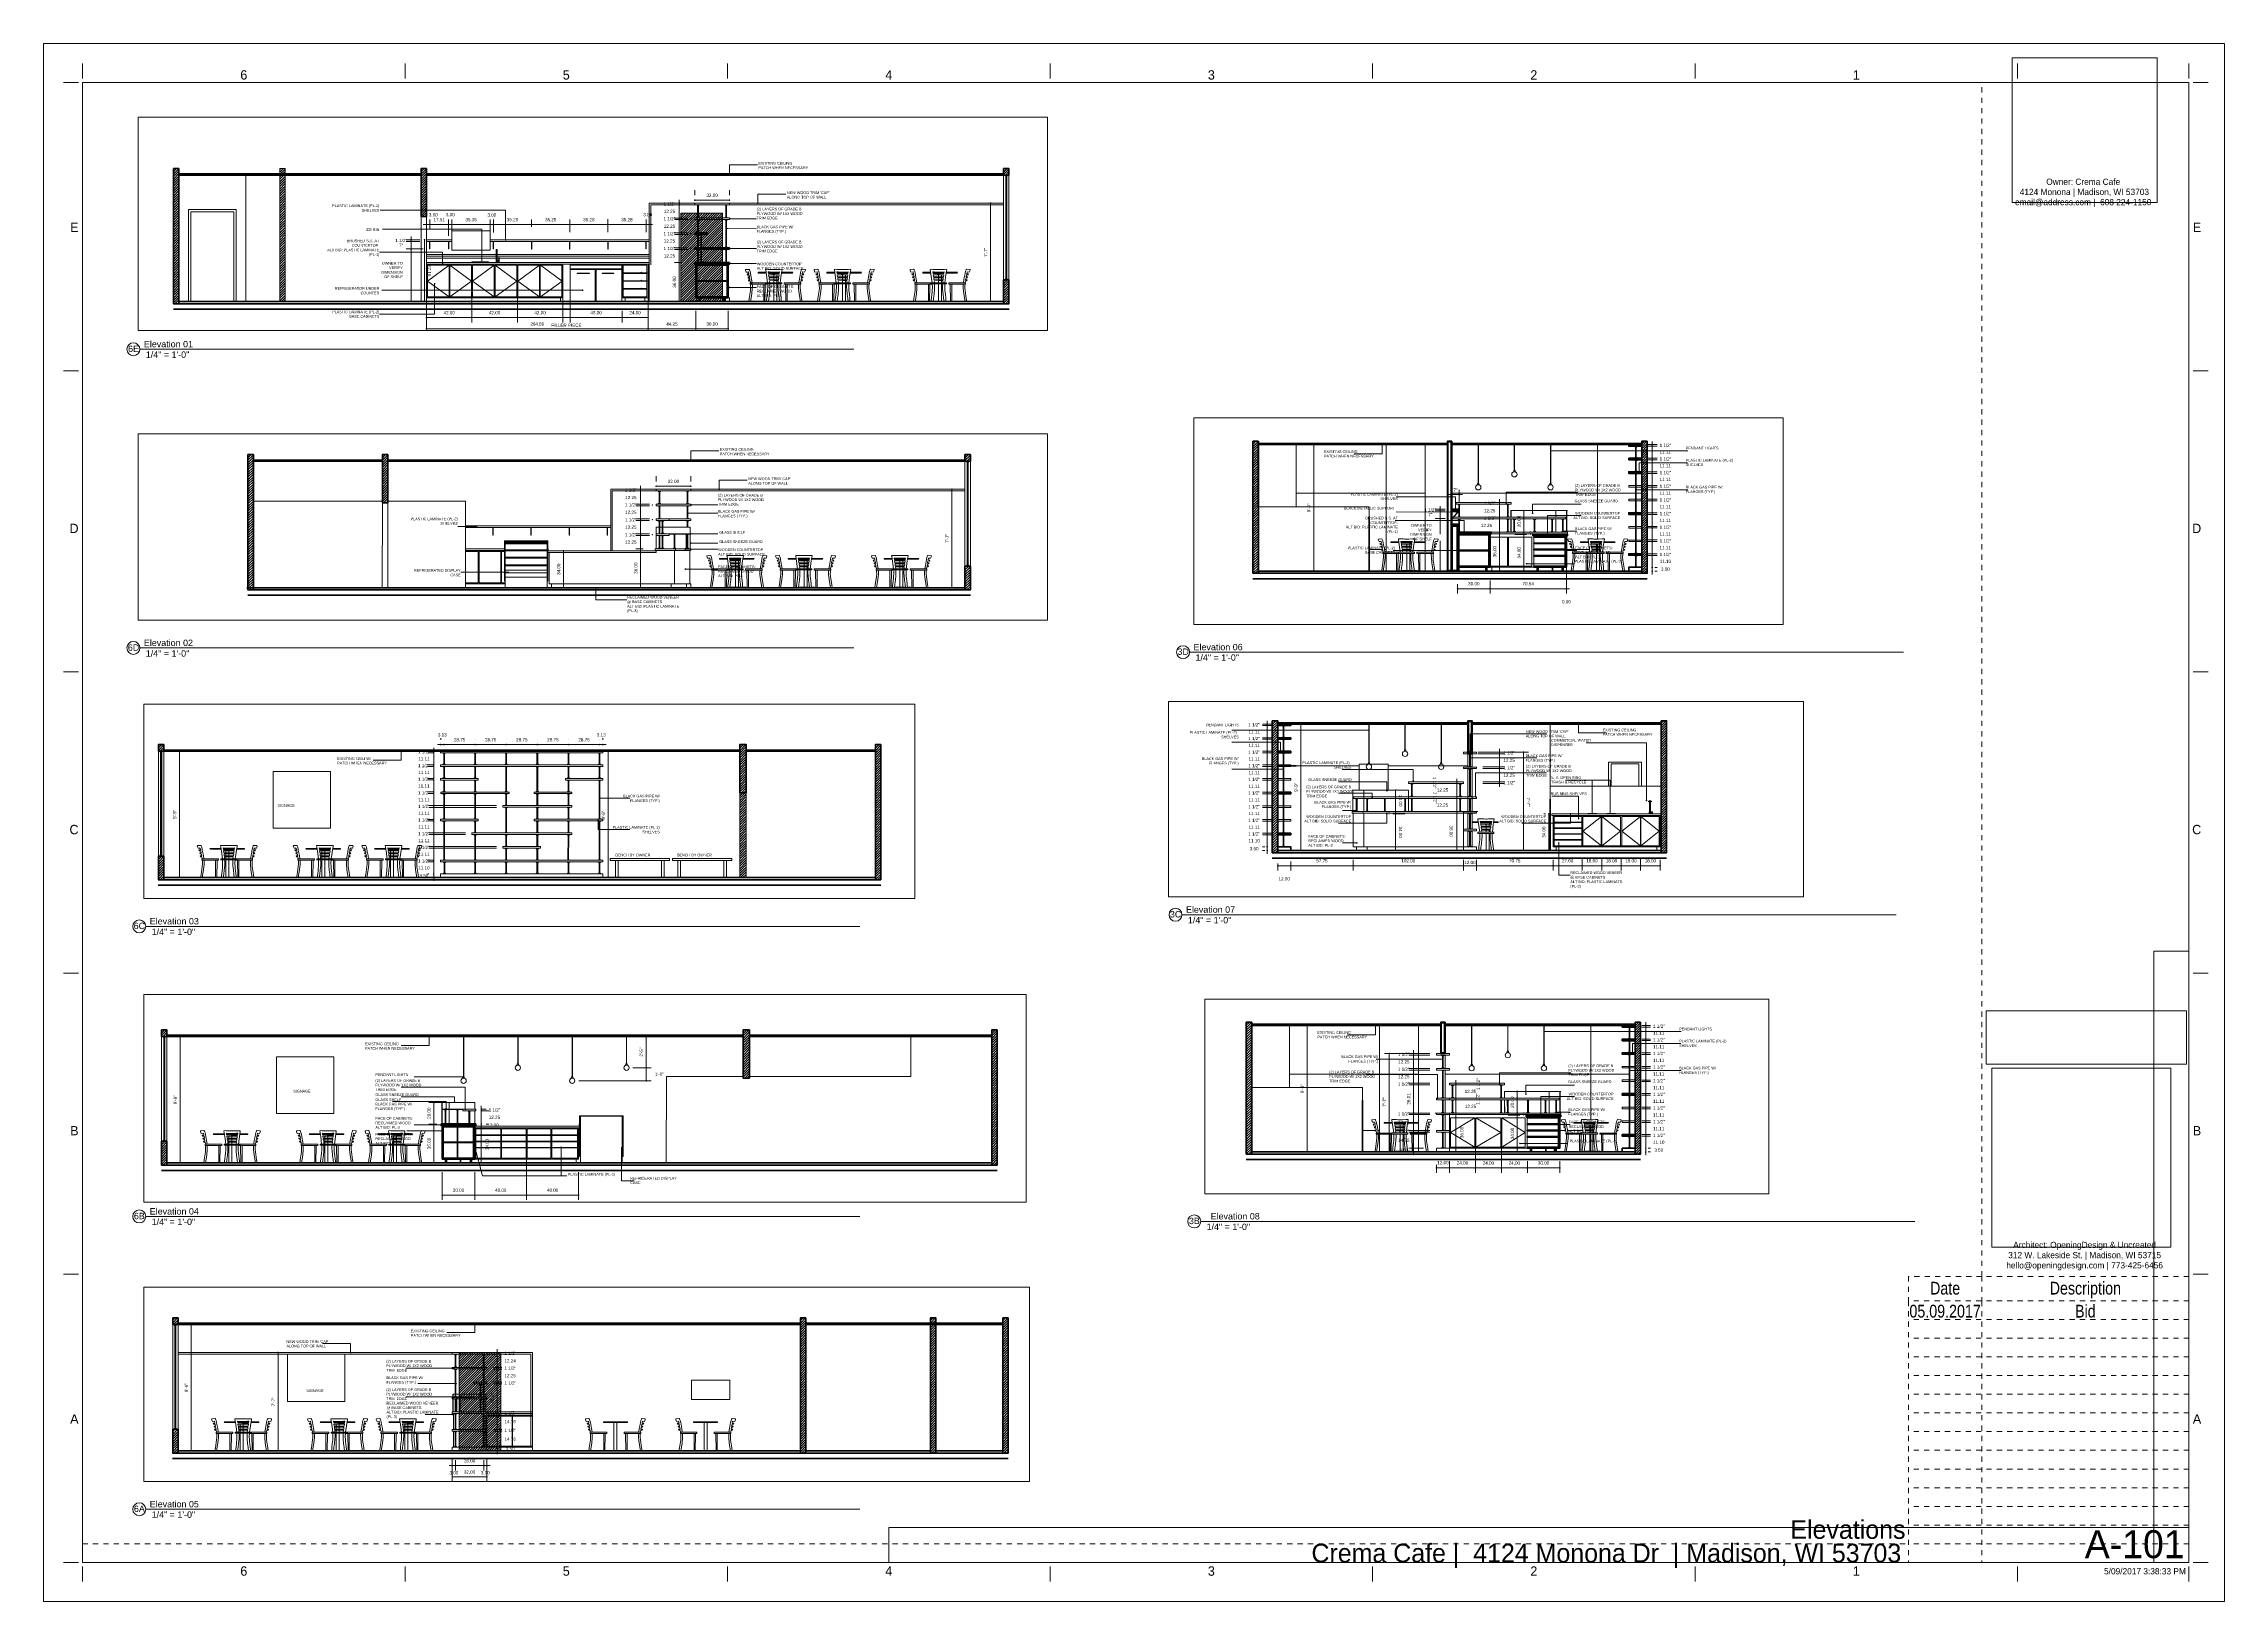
# Paper-space layout 'Layout1-A-101 - Elevations' of a CAD drawing. Extents: x -710.7 to -668.7, y -338.4 to -308.4.
# The model-space entities are those that its viewports show. They can reach past a viewport. Long polylines and large blocks are cut down to what shows.
import ezdxf

# ---------------------------------------------------------------- set-up
doc = ezdxf.new("R2010")
doc.units = 0
doc.header["$LTSCALE"] = 0.5
doc.header["$MEASUREMENT"] = 0
for name, pattern in [('Dash', [0.25, 0.125, -0.125]), ('Dot 1_32_', [0.03125, 0, -0.03125]), ('HIDDEN', [0.375, 0.25, -0.125])]:
    doc.linetypes.add(name, pattern=pattern)
doc.layers.get('0').update_dxf_attribs({"color": 20, "linetype": 'CONTINUOUS'})
doc.layers.get('DEFPOINTS').update_dxf_attribs({"linetype": 'CONTINUOUS', "lineweight": 5})
for name, color, linetype, lineweight in [('Annotations', 40, 'CONTINUOUS', 5), ('Framing', 142, 'CONTINUOUS', 35), ('G-ANNO-REFR', 1, 'Dash', 9), ('G-ANNO-SCHD', 231, 'CONTINUOUS', 9), ('G-ANNO-TEXT', 231, 'CONTINUOUS', 9), ('G-ANNO-TTLB', 6, 'CONTINUOUS', 9), ('G-ANNO-TTLB-MEDM', 33, 'CONTINUOUS', 20), ('hatch', 253, 'CONTINUOUS', 5), ('projection', 153, 'HIDDEN', 9), ('viewed', 160, 'CONTINUOUS', 13), ('walls', 191, 'CONTINUOUS', 60)]:
    doc.layers.add(name, color=color, linetype=linetype, lineweight=lineweight)
doc.layers.add('demolished', color=7, linetype='HIDDEN', lineweight=13, true_color=0xf00000)
doc.layers.add('layout', color=7, linetype='CONTINUOUS', lineweight=5, true_color=0xcfcfcf)
doc.layers.add('G-ANNO-NPLT', color=191, linetype='CONTINUOUS', plot=False)
doc.styles.add('Arial', font='arial.ttf', dxfattribs={"width": 0.8, "height": 0.368825})
doc.styles.add('Arial_5', font='arial.ttf', dxfattribs={"height": 0.122942})
doc.styles.add('Century Gothic_1', font='', dxfattribs={"height": 0.359278})
doc.styles.add('Century Gothic_2', font='', dxfattribs={"height": 0.119759})
doc.styles.add('Century Gothic_3', font='', dxfattribs={"height": 0.179639})
doc.styles.get("Standard").update_dxf_attribs({"font": 'arial.ttf'})
doc.styles.get('Century Gothic_1').set_extended_font_data('Century Gothic')
doc.styles.get('Century Gothic_2').set_extended_font_data('Century Gothic')
doc.styles.get('Century Gothic_3').set_extended_font_data('Century Gothic')
doc.dimstyles.new('Arch96', dxfattribs={"dimscale": 96, "dimtxt": 0.03125, "dimasz": 0.015625, "dimexe": 0.046875, "dimexo": 0.0625, "dimgap": 0.03125, "dimtad": 1, "dimtoh": 1, "dimdec": 4, "dimzin": 3, "dimdsep": 46, "dimlunit": 4, "dimtxsty": 'Standard', "dimblk": 'DOT', "dimcen": 0, "dimdle": 0.046875, "dimclrd": 256, "dimclre": 256, "dimclrt": 256, "dimaunit": 1, "dimadec": 3, "dimazin": 2, "dimtfac": 1, "dimtdec": 4, "dimtmove": 2, "dimatfit": 3, "dimldrblk": 'ARO14', "dimfxl": 1, "dimfrac": 2, "dimlwd": -1, "dimlwe": -1, "dimarcsym": 0})
doc.dimstyles.new('Arch96 IN', dxfattribs={"dimscale": 96, "dimtxt": 0.03125, "dimasz": 0.015625, "dimexe": 0.046875, "dimexo": 0.125, "dimgap": 0.03125, "dimtad": 1, "dimtoh": 1, "dimzin": 3, "dimdsep": 46, "dimtxsty": 'Standard', "dimblk": 'DOT', "dimcen": 0, "dimdle": 0.046875, "dimclrd": 256, "dimclre": 256, "dimclrt": 256, "dimaunit": 1, "dimadec": 3, "dimazin": 2, "dimtfac": 1, "dimtmove": 2, "dimatfit": 3, "dimldrblk": 'ARO14', "dimfxl": 1, "dimfrac": 2, "dimlwd": -1, "dimlwe": -1, "dimarcsym": 0})
picture_1 = doc.add_image_def('image1.jpg', size_in_pixel=(3536, 95))
picture_2 = doc.add_image_def('image2.jpg', size_in_pixel=(648, 648))
picture_3 = doc.add_image_def('image3.jpg', size_in_pixel=(95, 1663))
picture_4 = doc.add_image_def('image4.jpg', size_in_pixel=(939, 939))
picture_5 = doc.add_image_def('image5.jpg', size_in_pixel=(667, 177))
pattern_1 = [(225, (520.0315, -40.7043), (1.122532, -1.122532), [])]
pattern_2 = [(225, (520.0315, -40.7043), (1.122532, -1.122532), [])]
pattern_3 = [(225, (520.0315, 138.9018), (1.122532, -1.122532), [])]
pattern_4 = [(315, (-483.308, 213.3685), (1.122532, 1.122532), [])]
pattern_5 = [(225, (520.0315, -327.4424), (1.122532, -1.122532), [])]
pattern_6 = [(225, (520.0315, -150.7663), (1.122532, -1.122532), [])]
pattern_7 = [(225, (520.0315, 375.2067), (1.122532, -1.122532), [])]
pattern_8 = [(315, (-310.678, 213.3685), (1.122532, 1.122532), [])]

# ---------------------------------------------------------------- blocks, each defined once
blk = doc.blocks.new('Viewport - View Title-32371-Floor Plans _ Elevations')
at = {"color": 0, "linetype": 'ByBlock', "lineweight": -2}
for start, end in [(0, 180), (180, 0)]:
    blk.add_arc((-0.125, 0), 0.125, start, end, dxfattribs=at)
blk = doc.blocks.new('_Dot')
at = {"color": 0, "linetype": 'ByBlock', "lineweight": -2}
blk.add_line((-0.5, 0), (-1, 0), dxfattribs=at)
at = {"color": 0, "linetype": 'ByBlock', "const_width": 0.5}
blk.add_lwpolyline([(-0.25, 0, 1), (0.25, 0, 1)], format="xyb", close=True, dxfattribs=at)
blk = doc.blocks.new('*D4')
at = {"layer": 'Annotations', "transparency": 16777216}
for p, q in [((529, -429.2), (527.5, -429.2)), ((530.5, -425.6), (530.5, -433.7)), ((533.5, -429.2), (530.5, -429.2)), ((533.5, -446.7), (533.5, -424.7)), ((535, -429.2), (536.5, -429.2))]:
    blk.add_line(p, q, dxfattribs=at)
at = {"layer": 'DEFPOINTS', "color": 0, "transparency": 16777216}
for p in [(530.5, -413.6, 64), (530.5, -429.2), (533.5, -458.7, 80)]:
    blk.add_point(p, dxfattribs=at)
at = {"layer": 'Annotations', "transparency": 16777216, "xscale": 1.5, "yscale": 1.5, "zscale": 1.5}
blk.add_blockref('_Dot', (530.5, -429.2), dxfattribs=at)
at = {"layer": 'Annotations', "transparency": 16777216, "xscale": 1.5, "yscale": 1.5, "zscale": 1.5, "rotation": 180}
blk.add_blockref('_Dot', (533.5, -429.2), dxfattribs=at)
at = {"layer": 'Annotations', "transparency": 16777216, "insert": (527.2, -438.2), "char_height": 3, "attachment_point": 5, "rotation": 180}
blk.add_mtext('3.00', dxfattribs=at)
blk = doc.blocks.new('ARO14')
blk.add_line((0, 0), (-1, 0))
at = {"const_width": 0.0625}
blk.add_lwpolyline([(-0.8, 0.5), (0, 0), (-0.8, -0.5)], dxfattribs=at)
blk = doc.blocks.new('*D18')
at = {"layer": 'Annotations', "transparency": 16777216}
for p, q in [((474.6, -422), (474.6, -433.7)), ((508.5, -429.2), (476.1, -429.2)), ((510, -431.6), (510, -433.7))]:
    blk.add_line(p, q, dxfattribs=at)
at = {"layer": 'DEFPOINTS', "color": 0, "transparency": 16777216}
for p in [(474.6, -410), (510, -419.6, 48), (474.6, -429.2)]:
    blk.add_point(p, dxfattribs=at)
at = {"layer": 'Annotations', "transparency": 16777216, "xscale": 1.5, "yscale": 1.5, "zscale": 1.5, "rotation": 180}
blk.add_blockref('_Dot', (474.6, -429.2), dxfattribs=at)
at = {"layer": 'Annotations', "transparency": 16777216, "xscale": 1.5, "yscale": 1.5, "zscale": 1.5}
blk.add_blockref('_Dot', (510, -429.2), dxfattribs=at)
at = {"layer": 'Annotations', "transparency": 16777216, "insert": (492.3, -433.7), "char_height": 3, "attachment_point": 5, "rotation": 180}
blk.add_mtext('35.35', dxfattribs=at)
blk = doc.blocks.new('*D19')
at = {"layer": 'Annotations', "transparency": 16777216}
for p, q in [((401.1, -422), (401.1, -433.7)), ((434.9, -429.2), (402.6, -429.2)), ((436.4, -427), (436.4, -433.7))]:
    blk.add_line(p, q, dxfattribs=at)
at = {"layer": 'DEFPOINTS', "color": 0, "transparency": 16777216}
for p in [(401.1, -410), (436.4, -415, -48), (401.1, -429.2)]:
    blk.add_point(p, dxfattribs=at)
at = {"layer": 'Annotations', "transparency": 16777216, "xscale": 1.5, "yscale": 1.5, "zscale": 1.5, "rotation": 180}
blk.add_blockref('_Dot', (401.1, -429.2), dxfattribs=at)
at = {"layer": 'Annotations', "transparency": 16777216, "xscale": 1.5, "yscale": 1.5, "zscale": 1.5}
blk.add_blockref('_Dot', (436.4, -429.2), dxfattribs=at)
at = {"layer": 'Annotations', "transparency": 16777216, "insert": (418.7, -433.7), "char_height": 3, "attachment_point": 5, "rotation": 180}
blk.add_mtext('35.28', dxfattribs=at)
blk = doc.blocks.new('*D20')
at = {"layer": 'Annotations', "transparency": 16777216}
for p, q in [((330.5, -422), (330.5, -433.7)), ((365.8, -422), (365.8, -433.7)), ((364.3, -429.2), (332, -429.2))]:
    blk.add_line(p, q, dxfattribs=at)
at = {"layer": 'DEFPOINTS', "color": 0, "transparency": 16777216}
for p in [(330.5, -410), (365.8, -410), (330.5, -429.2)]:
    blk.add_point(p, dxfattribs=at)
at = {"layer": 'Annotations', "transparency": 16777216, "xscale": 1.5, "yscale": 1.5, "zscale": 1.5, "rotation": 180}
blk.add_blockref('_Dot', (330.5, -429.2), dxfattribs=at)
at = {"layer": 'Annotations', "transparency": 16777216, "xscale": 1.5, "yscale": 1.5, "zscale": 1.5}
blk.add_blockref('_Dot', (365.8, -429.2), dxfattribs=at)
at = {"layer": 'Annotations', "transparency": 16777216, "insert": (348.2, -433.7), "char_height": 3, "attachment_point": 5, "rotation": 180}
blk.add_mtext('35.28', dxfattribs=at)
blk = doc.blocks.new('*D21')
at = {"layer": 'Annotations', "transparency": 16777216}
for p, q in [((327.5, -422), (327.5, -433.7)), ((330.5, -422), (330.5, -433.7)), ((326, -429.2), (324.5, -429.2)), ((330.5, -429.2), (327.5, -429.2)), ((332, -429.2), (333.5, -429.2))]:
    blk.add_line(p, q, dxfattribs=at)
at = {"layer": 'DEFPOINTS', "color": 0, "transparency": 16777216}
for p in [(327.5, -410), (330.5, -410), (327.5, -429.2)]:
    blk.add_point(p, dxfattribs=at)
at = {"layer": 'Annotations', "transparency": 16777216, "xscale": 1.5, "yscale": 1.5, "zscale": 1.5}
blk.add_blockref('_Dot', (327.5, -429.2), dxfattribs=at)
at = {"layer": 'Annotations', "transparency": 16777216, "xscale": 1.5, "yscale": 1.5, "zscale": 1.5, "rotation": 180}
blk.add_blockref('_Dot', (330.5, -429.2), dxfattribs=at)
at = {"layer": 'Annotations', "transparency": 16777216, "insert": (329, -438.3), "char_height": 3, "attachment_point": 5, "rotation": 180}
blk.add_mtext('3.00', dxfattribs=at)
blk = doc.blocks.new('*D5')
at = {"layer": 'Annotations', "transparency": 16777216}
for p, q in [((539.5, -413.6), (552.3, -413.6)), ((539.5, -415.1), (552.3, -415.1)), ((547.8, -412.1), (547.8, -410.6)), ((547.8, -415.1), (547.8, -413.6)), ((547.8, -416.6), (547.8, -418.1))]:
    blk.add_line(p, q, dxfattribs=at)
at = {"layer": 'DEFPOINTS', "color": 0, "transparency": 16777216}
for p in [(533.5, -413.6, 80), (533.5, -415.1, 80), (547.8, -413.6)]:
    blk.add_point(p, dxfattribs=at)
at = {"layer": 'Annotations', "transparency": 16777216, "xscale": 1.5, "yscale": 1.5, "zscale": 1.5}
for p, rotation in [((547.8, -413.6), 270), ((547.8, -415.1), 90)]:
    blk.add_blockref('_Dot', p, dxfattribs=dict(at, rotation=rotation))
at = {"layer": 'Annotations', "transparency": 16777216, "insert": (556.9, -414.4), "char_height": 3, "attachment_point": 5, "rotation": 180}
blk.add_mtext('1 1/2"', dxfattribs=at)
blk = doc.blocks.new('*D6')
at = {"layer": 'Annotations', "transparency": 16777216}
for p, q in [((547.8, -405.1), (547.8, -359.5)), ((548.8, -358), (552.3, -358)), ((536.7, -406.6), (552.3, -406.6))]:
    blk.add_line(p, q, dxfattribs=at)
at = {"layer": 'DEFPOINTS', "color": 0, "transparency": 16777216}
for p in [(542.8, -358), (547.8, -358), (530.7, -406.6, 64)]:
    blk.add_point(p, dxfattribs=at)
at = {"layer": 'Annotations', "transparency": 16777216, "xscale": 1.5, "yscale": 1.5, "zscale": 1.5}
for p, rotation in [((547.8, -358), 90), ((547.8, -406.6), 270)]:
    blk.add_blockref('_Dot', p, dxfattribs=dict(at, rotation=rotation))
at = {"layer": 'Annotations', "transparency": 16777216, "insert": (552.3, -382.3), "char_height": 3, "attachment_point": 5, "rotation": 270}
blk.add_mtext('.', dxfattribs=at)
blk = doc.blocks.new('*D44')
at = {"layer": 'Annotations', "transparency": 16777216}
for p, q in [((6, 594), (16.7, 594)), ((12.2, 592.5), (12.2, 478.5)), ((6, 477), (16.7, 477))]:
    blk.add_line(p, q, dxfattribs=at)
at = {"layer": 'DEFPOINTS', "color": 0, "transparency": 16777216}
for p in [(0, 594), (0, 477), (12.2, 477)]:
    blk.add_point(p, dxfattribs=at)
at = {"layer": 'Annotations', "transparency": 16777216, "xscale": 1.5, "yscale": 1.5, "zscale": 1.5}
for p, rotation in [((12.2, 594), 90), ((12.2, 477), 270)]:
    blk.add_blockref('_Dot', p, dxfattribs=dict(at, rotation=rotation))
at = {"layer": 'Annotations', "transparency": 16777216, "insert": (7.7, 535.5), "char_height": 3, "attachment_point": 5, "rotation": 90}
blk.add_mtext('9\'-9"', dxfattribs=at)
blk = doc.blocks.new('*D45')
at = {"layer": 'Annotations', "transparency": 16777216}
for p, q in [((87.3, 568), (97.1, 568)), ((92.6, 566.5), (92.6, 478.5)), ((87.3, 477), (97.1, 477))]:
    blk.add_line(p, q, dxfattribs=at)
at = {"layer": 'DEFPOINTS', "color": 0, "transparency": 16777216}
for p in [(81.3, 568), (81.3, 477), (92.6, 477)]:
    blk.add_point(p, dxfattribs=at)
at = {"layer": 'Annotations', "transparency": 16777216, "xscale": 1.5, "yscale": 1.5, "zscale": 1.5}
for p, rotation in [((92.6, 568), 90), ((92.6, 477), 270)]:
    blk.add_blockref('_Dot', p, dxfattribs=dict(at, rotation=rotation))
at = {"layer": 'Annotations', "transparency": 16777216, "insert": (88.1, 522.5), "char_height": 3, "attachment_point": 5, "rotation": 90}
blk.add_mtext('7\'-7"', dxfattribs=at)
blk = doc.blocks.new('*D14')
at = {"layer": 'Annotations', "transparency": 16777216}
for p, q in [((6, 810.4), (16.7, 810.4)), ((12.2, 808.9), (12.2, 694.9)), ((6, 693.4), (16.7, 693.4))]:
    blk.add_line(p, q, dxfattribs=at)
at = {"layer": 'DEFPOINTS', "color": 0, "transparency": 16777216}
for p in [(0, 810.4), (0, 693.4), (12.2, 693.4)]:
    blk.add_point(p, dxfattribs=at)
at = {"layer": 'Annotations', "transparency": 16777216, "xscale": 1.5, "yscale": 1.5, "zscale": 1.5}
for p, rotation in [((12.2, 810.4), 90), ((12.2, 693.4), 270)]:
    blk.add_blockref('_Dot', p, dxfattribs=dict(at, rotation=rotation))
at = {"layer": 'Annotations', "transparency": 16777216, "insert": (7.7, 751.9), "char_height": 3, "attachment_point": 5, "rotation": 90}
blk.add_mtext('9\'-9"', dxfattribs=at)
blk = doc.blocks.new('*D15')
at = {"layer": 'Annotations', "transparency": 16777216}
for p, q in [((249.5, 729.4), (242.2, 729.4)), ((246.7, 694.9), (246.7, 727.9)), ((249.5, 693.4), (242.2, 693.4))]:
    blk.add_line(p, q, dxfattribs=at)
at = {"layer": 'DEFPOINTS', "color": 0, "transparency": 16777216}
for p in [(246.7, 729.4), (261.5, 729.4), (261.5, 693.4)]:
    blk.add_point(p, dxfattribs=at)
at = {"layer": 'Annotations', "transparency": 16777216, "xscale": 1.5, "yscale": 1.5, "zscale": 1.5}
for p, rotation in [((246.7, 729.4), 90), ((246.7, 693.4), 270)]:
    blk.add_blockref('_Dot', p, dxfattribs=dict(at, rotation=rotation))
at = {"layer": 'Annotations', "transparency": 16777216, "insert": (242.2, 711.4), "char_height": 3, "attachment_point": 5, "rotation": 90}
blk.add_mtext('36.00', dxfattribs=at)
blk = doc.blocks.new('*D46')
at = {"layer": 'Annotations', "transparency": 16777216}
for p, q in [((410.9, 985.6), (410.9, 871.6)), ((412, 987.1), (415.4, 987.1)), ((412, 870.1), (415.4, 870.1))]:
    blk.add_line(p, q, dxfattribs=at)
at = {"layer": 'DEFPOINTS', "color": 0, "transparency": 16777216}
for p in [(406, 987.1), (406, 870.1), (410.9, 870.1)]:
    blk.add_point(p, dxfattribs=at)
at = {"layer": 'Annotations', "transparency": 16777216, "xscale": 1.5, "yscale": 1.5, "zscale": 1.5}
for p, rotation in [((410.9, 987.1), 90), ((410.9, 870.1), 270)]:
    blk.add_blockref('_Dot', p, dxfattribs=dict(at, rotation=rotation))
at = {"layer": 'Annotations', "transparency": 16777216, "insert": (406.4, 927.8), "char_height": 3, "attachment_point": 5, "rotation": 90}
blk.add_mtext('9\'-9"', dxfattribs=at)
blk = doc.blocks.new('*D47')
at = {"layer": 'Annotations', "transparency": 16777216}
for p, q in [((6, 987.1), (19.1, 987.1)), ((14.6, 985.6), (14.6, 871.6)), ((6, 870.1), (19.1, 870.1))]:
    blk.add_line(p, q, dxfattribs=at)
at = {"layer": 'DEFPOINTS', "color": 0, "transparency": 16777216}
for p in [(0, 987.1), (0, 870.1), (14.6, 870.1)]:
    blk.add_point(p, dxfattribs=at)
at = {"layer": 'Annotations', "transparency": 16777216, "xscale": 1.5, "yscale": 1.5, "zscale": 1.5}
for p, rotation in [((14.6, 987.1), 90), ((14.6, 870.1), 270)]:
    blk.add_blockref('_Dot', p, dxfattribs=dict(at, rotation=rotation))
at = {"layer": 'Annotations', "transparency": 16777216, "insert": (10.1, 928.6), "char_height": 3, "attachment_point": 5, "rotation": 90}
blk.add_mtext('9\'-9"', dxfattribs=at)
blk = doc.blocks.new('*D48')
at = {"layer": 'Annotations', "transparency": 16777216}
for p, q in [((298.6, -358), (304.3, -358)), ((299.8, -359.5), (299.8, -392.5)), ((297.5, -394), (304.3, -394))]:
    blk.add_line(p, q, dxfattribs=at)
at = {"layer": 'DEFPOINTS', "color": 0, "transparency": 16777216}
for p in [(286.6, -358), (285.5, -394), (299.8, -394)]:
    blk.add_point(p, dxfattribs=at)
at = {"layer": 'Annotations', "transparency": 16777216, "xscale": 1.5, "yscale": 1.5, "zscale": 1.5}
for p, rotation in [((299.8, -358), 90.00000000000944), ((299.8, -394), 270.0000000000095)]:
    blk.add_blockref('_Dot', p, dxfattribs=dict(at, rotation=rotation))
at = {"layer": 'Annotations', "transparency": 16777216, "insert": (304.3, -376), "char_height": 3, "attachment_point": 5, "rotation": 270}
blk.add_mtext('36.00', dxfattribs=at)
blk = doc.blocks.new('*D16')
at = {"layer": 'Annotations', "transparency": 16777216}
for p, q in [((298.6, -178.4), (304.3, -178.4)), ((299.8, -179.9), (299.8, -212.9)), ((297.5, -214.4), (304.3, -214.4))]:
    blk.add_line(p, q, dxfattribs=at)
at = {"layer": 'DEFPOINTS', "color": 0, "transparency": 16777216}
for p in [(286.6, -178.4), (285.5, -214.4), (299.8, -214.4)]:
    blk.add_point(p, dxfattribs=at)
at = {"layer": 'Annotations', "transparency": 16777216, "xscale": 1.5, "yscale": 1.5, "zscale": 1.5}
for p, rotation in [((299.8, -178.4), 90.00000000000944), ((299.8, -214.4), 270.0000000000095)]:
    blk.add_blockref('_Dot', p, dxfattribs=dict(at, rotation=rotation))
at = {"layer": 'Annotations', "transparency": 16777216, "insert": (304.3, -196.4), "char_height": 3, "attachment_point": 5, "rotation": 270}
blk.add_mtext('36.00', dxfattribs=at)
blk = doc.blocks.new('*D49')
at = {"layer": 'Annotations', "transparency": 16777216}
for p, q in [((372.2, -178.4), (366.6, -178.4)), ((371.1, -210.9), (371.1, -179.9)), ((372.2, -212.4), (366.6, -212.4))]:
    blk.add_line(p, q, dxfattribs=at)
at = {"layer": 'DEFPOINTS', "color": 0, "transparency": 16777216}
for p in [(371.1, -178.4), (384.2, -178.4), (384.2, -212.4)]:
    blk.add_point(p, dxfattribs=at)
at = {"layer": 'Annotations', "transparency": 16777216, "xscale": 1.5, "yscale": 1.5, "zscale": 1.5}
for p, rotation in [((371.1, -178.4), 90.00000000000944), ((371.1, -212.4), 270.0000000000095)]:
    blk.add_blockref('_Dot', p, dxfattribs=dict(at, rotation=rotation))
at = {"layer": 'Annotations', "transparency": 16777216, "insert": (375.6, -195.4), "char_height": 3, "attachment_point": 5, "rotation": 270}
blk.add_mtext('34.00', dxfattribs=at)
blk = doc.blocks.new('*D50')
at = {"layer": 'Annotations', "transparency": 16777216}
for p, q in [((1117.7, 159.8), (1117.7, 117.7)), ((1208.7, 159.8), (1208.7, 117.7)), ((1207.2, 122.2), (1119.2, 122.2))]:
    blk.add_line(p, q, dxfattribs=at)
at = {"layer": 'DEFPOINTS', "color": 0, "transparency": 16777216}
for p in [(1117.7, 165.8), (1208.7, 165.8), (1117.7, 122.2)]:
    blk.add_point(p, dxfattribs=at)
at = {"layer": 'Annotations', "transparency": 16777216, "xscale": 1.5, "yscale": 1.5, "zscale": 1.5, "rotation": 180}
blk.add_blockref('_Dot', (1117.7, 122.2), dxfattribs=at)
at = {"layer": 'Annotations', "transparency": 16777216, "xscale": 1.5, "yscale": 1.5, "zscale": 1.5}
blk.add_blockref('_Dot', (1208.7, 122.2), dxfattribs=at)
at = {"layer": 'Annotations', "transparency": 16777216, "insert": (1163.2, 117.7), "char_height": 3, "attachment_point": 5, "rotation": 180}
blk.add_mtext(' 7\'-7"', dxfattribs=at)
blk = doc.blocks.new('*D51')
at = {"layer": 'Annotations', "transparency": 16777216}
for p, q in [((1172.7, 164.5), (1172.7, 188.3)), ((1207.2, 183.8), (1174.2, 183.8)), ((1208.7, 164.5), (1208.7, 188.3))]:
    blk.add_line(p, q, dxfattribs=at)
at = {"layer": 'DEFPOINTS', "color": 0, "transparency": 16777216}
for p in [(1172.7, 183.8), (1172.7, 152.5), (1208.7, 152.5)]:
    blk.add_point(p, dxfattribs=at)
at = {"layer": 'Annotations', "transparency": 16777216, "xscale": 1.5, "yscale": 1.5, "zscale": 1.5, "rotation": 180}
blk.add_blockref('_Dot', (1172.7, 183.8), dxfattribs=at)
at = {"layer": 'Annotations', "transparency": 16777216, "xscale": 1.5, "yscale": 1.5, "zscale": 1.5}
blk.add_blockref('_Dot', (1208.7, 183.8), dxfattribs=at)
at = {"layer": 'Annotations', "transparency": 16777216, "insert": (1190.7, 189.2), "char_height": 3, "attachment_point": 5, "rotation": 180}
blk.add_mtext('36.00', dxfattribs=at)
blk = doc.blocks.new('*D52')
at = {"layer": 'Annotations', "transparency": 16777216}
for p, q in [((1152.7, 280.7), (1152.7, 236)), ((1172.7, 193.1), (1172.7, 245)), ((1171.2, 240.5), (1154.2, 240.5))]:
    blk.add_line(p, q, dxfattribs=at)
at = {"layer": 'DEFPOINTS', "color": 0, "transparency": 16777216}
for p in [(1152.7, 292.7), (1152.7, 240.5), (1172.7, 181.1)]:
    blk.add_point(p, dxfattribs=at)
at = {"layer": 'Annotations', "transparency": 16777216, "xscale": 1.5, "yscale": 1.5, "zscale": 1.5, "rotation": 180}
blk.add_blockref('_Dot', (1152.7, 240.5), dxfattribs=at)
at = {"layer": 'Annotations', "transparency": 16777216, "xscale": 1.5, "yscale": 1.5, "zscale": 1.5}
blk.add_blockref('_Dot', (1172.7, 240.5), dxfattribs=at)
at = {"layer": 'Annotations', "transparency": 16777216, "insert": (1162.7, 236), "char_height": 3, "attachment_point": 5, "rotation": 180}
blk.add_mtext('20.00', dxfattribs=at)
blk = doc.blocks.new('*D53')
at = {"layer": 'Annotations', "transparency": 16777216}
for p, q in [((1174.7, 232), (1174.7, 236)), ((1207.2, 240.5), (1176.2, 240.5)), ((1208.7, 231), (1208.7, 236))]:
    blk.add_line(p, q, dxfattribs=at)
at = {"layer": 'DEFPOINTS', "color": 0, "transparency": 16777216}
for p in [(1174.7, 244), (1208.7, 243), (1174.7, 240.5)]:
    blk.add_point(p, dxfattribs=at)
at = {"layer": 'Annotations', "transparency": 16777216, "xscale": 1.5, "yscale": 1.5, "zscale": 1.5, "rotation": 180}
blk.add_blockref('_Dot', (1174.7, 240.5), dxfattribs=at)
at = {"layer": 'Annotations', "transparency": 16777216, "xscale": 1.5, "yscale": 1.5, "zscale": 1.5}
blk.add_blockref('_Dot', (1208.7, 240.5), dxfattribs=at)
at = {"layer": 'Annotations', "transparency": 16777216, "insert": (1191.7, 236), "char_height": 3, "attachment_point": 5, "rotation": 180}
blk.add_mtext('34.00', dxfattribs=at)
blk = doc.blocks.new('*D54')
at = {"layer": 'Annotations', "transparency": 16777216}
for p, q in [((1174.7, 243), (1174.7, 236)), ((1171.2, 240.5), (1169.7, 240.5)), ((1174.7, 240.5), (1172.7, 240.5)), ((1172.7, 238), (1172.7, 236)), ((1176.2, 240.5), (1177.7, 240.5))]:
    blk.add_line(p, q, dxfattribs=at)
at = {"layer": 'DEFPOINTS', "color": 0, "transparency": 16777216}
for p in [(1172.7, 244), (1174.7, 249), (1172.7, 240.5)]:
    blk.add_point(p, dxfattribs=at)
at = {"layer": 'Annotations', "transparency": 16777216, "xscale": 1.5, "yscale": 1.5, "zscale": 1.5}
blk.add_blockref('_Dot', (1172.7, 240.5), dxfattribs=at)
at = {"layer": 'Annotations', "transparency": 16777216, "xscale": 1.5, "yscale": 1.5, "zscale": 1.5, "rotation": 180}
blk.add_blockref('_Dot', (1174.7, 240.5), dxfattribs=at)
at = {"layer": 'Annotations', "transparency": 16777216, "insert": (1173.7, 247.5), "char_height": 3, "attachment_point": 5, "rotation": 180}
blk.add_mtext('2"', dxfattribs=at)
blk = doc.blocks.new('*D55')
at = {"layer": 'Annotations', "transparency": 16777216}
for p, q in [((1091.7, 35.9), (1091.7, 50.7)), ((1093.2, 46.2), (1207.2, 46.2)), ((1208.7, 35.9), (1208.7, 50.7))]:
    blk.add_line(p, q, dxfattribs=at)
at = {"layer": 'DEFPOINTS', "color": 0, "transparency": 16777216}
for p in [(1208.7, 46.2), (1091.7, 29.9, 99), (1208.7, 29.9)]:
    blk.add_point(p, dxfattribs=at)
at = {"layer": 'Annotations', "transparency": 16777216, "xscale": 1.5, "yscale": 1.5, "zscale": 1.5, "rotation": 180}
blk.add_blockref('_Dot', (1091.7, 46.2), dxfattribs=at)
at = {"layer": 'Annotations', "transparency": 16777216, "xscale": 1.5, "yscale": 1.5, "zscale": 1.5}
blk.add_blockref('_Dot', (1208.7, 46.2), dxfattribs=at)
at = {"layer": 'Annotations', "transparency": 16777216, "insert": (1150.2, 41.7), "char_height": 3, "attachment_point": 5, "rotation": 180}
blk.add_mtext('9\'-9"', dxfattribs=at)
blk = doc.blocks.new('*D17')
at = {"layer": 'Annotations', "transparency": 16777216}
for p, q in [((1264.4, 35.9), (1264.4, 50.7)), ((1265.9, 46.2), (1379.9, 46.2)), ((1381.4, 35.9), (1381.4, 50.7))]:
    blk.add_line(p, q, dxfattribs=at)
at = {"layer": 'DEFPOINTS', "color": 0, "transparency": 16777216}
for p in [(1381.4, 46.2), (1264.4, 29.9, 99), (1381.4, 29.9)]:
    blk.add_point(p, dxfattribs=at)
at = {"layer": 'Annotations', "transparency": 16777216, "xscale": 1.5, "yscale": 1.5, "zscale": 1.5, "rotation": 180}
blk.add_blockref('_Dot', (1264.4, 46.2), dxfattribs=at)
at = {"layer": 'Annotations', "transparency": 16777216, "xscale": 1.5, "yscale": 1.5, "zscale": 1.5}
blk.add_blockref('_Dot', (1381.4, 46.2), dxfattribs=at)
at = {"layer": 'Annotations', "transparency": 16777216, "insert": (1322.9, 41.7), "char_height": 3, "attachment_point": 5, "rotation": 180}
blk.add_mtext('9\'-9"', dxfattribs=at)
blk = doc.blocks.new('*D56')
at = {"layer": 'Annotations', "transparency": 16777216}
for p, q in [((1381.4, 185.8), (1381.4, 158.5)), ((1332.7, 167.8), (1332.7, 158.5)), ((1334.2, 163), (1347.1, 163)), ((1379.9, 163), (1353.5, 163))]:
    blk.add_line(p, q, dxfattribs=at)
at = {"layer": 'DEFPOINTS', "color": 0, "transparency": 16777216}
for p in [(1381.4, 191.8), (1332.7, 173.8), (1381.4, 163)]:
    blk.add_point(p, dxfattribs=at)
at = {"layer": 'Annotations', "transparency": 16777216, "xscale": 1.5, "yscale": 1.5, "zscale": 1.5, "rotation": 180}
blk.add_blockref('_Dot', (1332.7, 163), dxfattribs=at)
at = {"layer": 'Annotations', "transparency": 16777216, "xscale": 1.5, "yscale": 1.5, "zscale": 1.5}
blk.add_blockref('_Dot', (1381.4, 163), dxfattribs=at)
at = {"layer": 'Annotations', "transparency": 16777216, "insert": (1350.3, 159.7), "char_height": 3, "attachment_point": 5, "rotation": 180}
blk.add_mtext('{\\f@Arial Unicode MS|b0|i0|c0|p34;.}', dxfattribs=at)
blk = doc.blocks.new('*D57')
at = {"layer": 'Annotations', "transparency": 16777216}
for p, q in [((-530.8, 331.5), (-530.8, 323.6)), ((-415.3, 328.1), (-529.3, 328.1)), ((-413.8, 331.5), (-413.8, 323.6))]:
    blk.add_line(p, q, dxfattribs=at)
at = {"layer": 'DEFPOINTS', "color": 0, "transparency": 16777216}
for p in [(-530.8, 337.5), (-530.8, 328.1), (-413.8, 337.5)]:
    blk.add_point(p, dxfattribs=at)
at = {"layer": 'Annotations', "transparency": 16777216, "xscale": 1.5, "yscale": 1.5, "zscale": 1.5, "rotation": 180}
blk.add_blockref('_Dot', (-530.8, 328.1), dxfattribs=at)
at = {"layer": 'Annotations', "transparency": 16777216, "xscale": 1.5, "yscale": 1.5, "zscale": 1.5}
blk.add_blockref('_Dot', (-413.8, 328.1), dxfattribs=at)
at = {"layer": 'Annotations', "transparency": 16777216, "insert": (-472.3, 332.6), "char_height": 3, "attachment_point": 5}
blk.add_mtext('9\'-9"', dxfattribs=at)
blk = doc.blocks.new('*D58')
at = {"layer": 'Annotations', "transparency": 16777216}
for p, q in [((-530.8, 103.6), (-530.8, 103.5)), ((-496.8, 102.1), (-496.8, 103.5)), ((-498.3, 99), (-529.3, 99))]:
    blk.add_line(p, q, dxfattribs=at)
at = {"layer": 'DEFPOINTS', "color": 0, "transparency": 16777216}
for p in [(-530.8, 99), (-530.8, 91.6), (-496.8, 90.1)]:
    blk.add_point(p, dxfattribs=at)
at = {"layer": 'Annotations', "transparency": 16777216, "xscale": 1.5, "yscale": 1.5, "zscale": 1.5, "rotation": 180}
blk.add_blockref('_Dot', (-530.8, 99), dxfattribs=at)
at = {"layer": 'Annotations', "transparency": 16777216, "xscale": 1.5, "yscale": 1.5, "zscale": 1.5}
blk.add_blockref('_Dot', (-496.8, 99), dxfattribs=at)
at = {"layer": 'Annotations', "transparency": 16777216, "insert": (-513.8, 103.5), "char_height": 3, "attachment_point": 5}
blk.add_mtext('34.00', dxfattribs=at)
blk = doc.blocks.new('*D71')
at = {"layer": 'Annotations', "transparency": 16777216}
for p, q in [((491.5, -365), (491.5, -338.7)), ((533.5, -365), (533.5, -338.7)), ((493, -343.2), (532, -343.2))]:
    blk.add_line(p, q, dxfattribs=at)
at = {"layer": 'DEFPOINTS', "color": 0, "transparency": 16777216}
for p in [(533.5, -343.2), (491.5, -377), (533.5, -377)]:
    blk.add_point(p, dxfattribs=at)
at = {"layer": 'Annotations', "transparency": 16777216, "xscale": 1.5, "yscale": 1.5, "zscale": 1.5, "rotation": 180}
blk.add_blockref('_Dot', (491.5, -343.2), dxfattribs=at)
at = {"layer": 'Annotations', "transparency": 16777216, "xscale": 1.5, "yscale": 1.5, "zscale": 1.5}
blk.add_blockref('_Dot', (533.5, -343.2), dxfattribs=at)
at = {"layer": 'Annotations', "transparency": 16777216, "insert": (512.5, -347.7), "char_height": 3, "attachment_point": 5, "rotation": 180}
blk.add_mtext('42.00', dxfattribs=at)
blk = doc.blocks.new('*D72')
at = {"layer": 'Annotations', "transparency": 16777216}
for p, q in [((449.5, -365), (449.5, -338.7)), ((491.5, -365), (491.5, -338.7)), ((490, -343.2), (451, -343.2))]:
    blk.add_line(p, q, dxfattribs=at)
at = {"layer": 'DEFPOINTS', "color": 0, "transparency": 16777216}
for p in [(449.5, -343.2), (449.5, -377), (491.5, -377)]:
    blk.add_point(p, dxfattribs=at)
at = {"layer": 'Annotations', "transparency": 16777216, "xscale": 1.5, "yscale": 1.5, "zscale": 1.5, "rotation": 180}
blk.add_blockref('_Dot', (449.5, -343.2), dxfattribs=at)
at = {"layer": 'Annotations', "transparency": 16777216, "xscale": 1.5, "yscale": 1.5, "zscale": 1.5}
blk.add_blockref('_Dot', (491.5, -343.2), dxfattribs=at)
at = {"layer": 'Annotations', "transparency": 16777216, "insert": (470.5, -347.7), "char_height": 3, "attachment_point": 5, "rotation": 180}
blk.add_mtext('42.00', dxfattribs=at)
blk = doc.blocks.new('*D73')
at = {"layer": 'Annotations', "transparency": 16777216}
for p, q in [((407.5, -365), (407.5, -338.7)), ((449.5, -365), (449.5, -338.7)), ((448, -343.2), (409, -343.2))]:
    blk.add_line(p, q, dxfattribs=at)
at = {"layer": 'DEFPOINTS', "color": 0, "transparency": 16777216}
for p in [(407.5, -343.2), (407.5, -377), (449.5, -377)]:
    blk.add_point(p, dxfattribs=at)
at = {"layer": 'Annotations', "transparency": 16777216, "xscale": 1.5, "yscale": 1.5, "zscale": 1.5, "rotation": 180}
blk.add_blockref('_Dot', (407.5, -343.2), dxfattribs=at)
at = {"layer": 'Annotations', "transparency": 16777216, "xscale": 1.5, "yscale": 1.5, "zscale": 1.5}
blk.add_blockref('_Dot', (449.5, -343.2), dxfattribs=at)
at = {"layer": 'Annotations', "transparency": 16777216, "insert": (428.5, -347.7), "char_height": 3, "attachment_point": 5, "rotation": 180}
blk.add_mtext('42.00', dxfattribs=at)
blk = doc.blocks.new('*D74')
at = {"layer": 'Annotations', "transparency": 16777216}
for p, q in [((328.7, -365.2), (328.7, -338.7)), ((352.7, -349.5), (352.7, -338.7)), ((351.2, -343.2), (330.2, -343.2))]:
    blk.add_line(p, q, dxfattribs=at)
at = {"layer": 'DEFPOINTS', "color": 0, "transparency": 16777216}
for p in [(328.7, -343.2), (352.7, -361.5), (328.7, -377.2)]:
    blk.add_point(p, dxfattribs=at)
at = {"layer": 'Annotations', "transparency": 16777216, "xscale": 1.5, "yscale": 1.5, "zscale": 1.5, "rotation": 180}
blk.add_blockref('_Dot', (328.7, -343.2), dxfattribs=at)
at = {"layer": 'Annotations', "transparency": 16777216, "xscale": 1.5, "yscale": 1.5, "zscale": 1.5}
blk.add_blockref('_Dot', (352.7, -343.2), dxfattribs=at)
at = {"layer": 'Annotations', "transparency": 16777216, "insert": (340.7, -347.7), "char_height": 3, "attachment_point": 5, "rotation": 180}
blk.add_mtext('24.00', dxfattribs=at)
blk = doc.blocks.new('*D75')
at = {"layer": 'Annotations', "transparency": 16777216}
for p, q in [((352.7, -349.5), (352.7, -338.7)), ((400.7, -365), (400.7, -338.7)), ((399.2, -343.2), (354.2, -343.2))]:
    blk.add_line(p, q, dxfattribs=at)
at = {"layer": 'DEFPOINTS', "color": 0, "transparency": 16777216}
for p in [(352.7, -343.2), (352.7, -361.5), (400.7, -377)]:
    blk.add_point(p, dxfattribs=at)
at = {"layer": 'Annotations', "transparency": 16777216, "xscale": 1.5, "yscale": 1.5, "zscale": 1.5, "rotation": 180}
blk.add_blockref('_Dot', (352.7, -343.2), dxfattribs=at)
at = {"layer": 'Annotations', "transparency": 16777216, "xscale": 1.5, "yscale": 1.5, "zscale": 1.5}
blk.add_blockref('_Dot', (400.7, -343.2), dxfattribs=at)
at = {"layer": 'Annotations', "transparency": 16777216, "insert": (376.7, -347.7), "char_height": 3, "attachment_point": 5, "rotation": 180}
blk.add_mtext('48.00', dxfattribs=at)
blk = doc.blocks.new('*D76')
at = {"layer": 'Annotations', "transparency": 16777216}
for p, q in [((328.7, -349.5), (328.7, -328.2)), ((532, -332.7), (330.2, -332.7)), ((533.5, -347.7), (533.5, -328.2))]:
    blk.add_line(p, q, dxfattribs=at)
at = {"layer": 'DEFPOINTS', "color": 0, "transparency": 16777216}
for p in [(328.7, -332.7), (328.7, -361.5), (533.5, -359.7)]:
    blk.add_point(p, dxfattribs=at)
at = {"layer": 'Annotations', "transparency": 16777216, "xscale": 1.5, "yscale": 1.5, "zscale": 1.5, "rotation": 180}
blk.add_blockref('_Dot', (328.7, -332.7), dxfattribs=at)
at = {"layer": 'Annotations', "transparency": 16777216, "xscale": 1.5, "yscale": 1.5, "zscale": 1.5}
blk.add_blockref('_Dot', (533.5, -332.7), dxfattribs=at)
at = {"layer": 'Annotations', "transparency": 16777216, "insert": (431.1, -337.2), "char_height": 3, "attachment_point": 5, "rotation": 180}
blk.add_mtext('204.80', dxfattribs=at)
blk = doc.blocks.new('*D77')
at = {"layer": 'Annotations', "transparency": 16777216}
for p, q in [((6, -358), (16.5, -358)), ((12, -359.5), (12, -447.5)), ((6, -449), (16.5, -449))]:
    blk.add_line(p, q, dxfattribs=at)
at = {"layer": 'DEFPOINTS', "color": 0, "transparency": 16777216}
for p in [(0, -358), (0, -449), (12, -449)]:
    blk.add_point(p, dxfattribs=at)
at = {"layer": 'Annotations', "transparency": 16777216, "xscale": 1.5, "yscale": 1.5, "zscale": 1.5}
for p, rotation in [((12, -358), 90), ((12, -449), 270)]:
    blk.add_blockref('_Dot', p, dxfattribs=dict(at, rotation=rotation))
at = {"layer": 'Annotations', "transparency": 16777216, "insert": (16.5, -403.5), "char_height": 3, "attachment_point": 5, "rotation": 270}
blk.add_mtext('7\'-7"', dxfattribs=at)
blk = doc.blocks.new('*D78')
at = {"layer": 'Annotations', "transparency": 16777216}
for p, q in [((536.7, -406.6), (552.3, -406.6)), ((545.5, -413.6), (552.3, -413.6)), ((547.8, -405.1), (547.8, -403.6)), ((547.8, -406.6), (547.8, -413.6)), ((547.8, -415.1), (547.8, -416.6))]:
    blk.add_line(p, q, dxfattribs=at)
at = {"layer": 'DEFPOINTS', "color": 0, "transparency": 16777216}
for p in [(530.7, -406.6, 64), (539.5, -413.6), (547.8, -413.6)]:
    blk.add_point(p, dxfattribs=at)
at = {"layer": 'Annotations', "transparency": 16777216, "xscale": 1.5, "yscale": 1.5, "zscale": 1.5}
for p, rotation in [((547.8, -406.6), 270), ((547.8, -413.6), 90)]:
    blk.add_blockref('_Dot', p, dxfattribs=dict(at, rotation=rotation))
at = {"layer": 'Annotations', "transparency": 16777216, "insert": (556.8, -410.1), "char_height": 3, "attachment_point": 5, "rotation": 180}
blk.add_mtext('7"', dxfattribs=at)
blk = doc.blocks.new('*D79')
at = {"layer": 'Annotations', "transparency": 16777216}
for p, q in [((513, -418.6), (513, -433.7)), ((529, -429.2), (514.5, -429.2)), ((530.5, -425.6), (530.5, -433.7))]:
    blk.add_line(p, q, dxfattribs=at)
at = {"layer": 'DEFPOINTS', "color": 0, "transparency": 16777216}
for p in [(513, -406.6, 64), (530.5, -413.6, 64), (513, -429.2)]:
    blk.add_point(p, dxfattribs=at)
at = {"layer": 'Annotations', "transparency": 16777216, "xscale": 1.5, "yscale": 1.5, "zscale": 1.5, "rotation": 180}
blk.add_blockref('_Dot', (513, -429.2), dxfattribs=at)
at = {"layer": 'Annotations', "transparency": 16777216, "xscale": 1.5, "yscale": 1.5, "zscale": 1.5}
blk.add_blockref('_Dot', (530.5, -429.2), dxfattribs=at)
at = {"layer": 'Annotations', "transparency": 16777216, "insert": (521.7, -433.7), "char_height": 3, "attachment_point": 5, "rotation": 180}
blk.add_mtext('17.51', dxfattribs=at)
blk = doc.blocks.new('*D80')
at = {"layer": 'Annotations', "transparency": 16777216}
for p, q in [((510, -417.5), (510, -433.7)), ((513, -418.6), (513, -433.7)), ((508.5, -429.2), (507, -429.2)), ((513, -429.2), (510, -429.2)), ((514.5, -429.2), (516, -429.2))]:
    blk.add_line(p, q, dxfattribs=at)
at = {"layer": 'DEFPOINTS', "color": 0, "transparency": 16777216}
for p in [(510, -405.5), (513, -406.6, 64), (510, -429.2)]:
    blk.add_point(p, dxfattribs=at)
at = {"layer": 'Annotations', "transparency": 16777216, "xscale": 1.5, "yscale": 1.5, "zscale": 1.5}
blk.add_blockref('_Dot', (510, -429.2), dxfattribs=at)
at = {"layer": 'Annotations', "transparency": 16777216, "xscale": 1.5, "yscale": 1.5, "zscale": 1.5, "rotation": 180}
blk.add_blockref('_Dot', (513, -429.2), dxfattribs=at)
at = {"layer": 'Annotations', "transparency": 16777216, "insert": (511.5, -438.3), "char_height": 3, "attachment_point": 5, "rotation": 180}
blk.add_mtext('3.00', dxfattribs=at)
blk = doc.blocks.new('*D81')
at = {"layer": 'Annotations', "transparency": 16777216}
for p, q in [((401.1, -422), (401.1, -433.7)), ((365.8, -434), (365.8, -433.7)), ((399.6, -429.2), (367.3, -429.2))]:
    blk.add_line(p, q, dxfattribs=at)
at = {"layer": 'DEFPOINTS', "color": 0, "transparency": 16777216}
for p in [(365.8, -422), (401.1, -410), (365.8, -429.2)]:
    blk.add_point(p, dxfattribs=at)
at = {"layer": 'Annotations', "transparency": 16777216, "xscale": 1.5, "yscale": 1.5, "zscale": 1.5, "rotation": 180}
blk.add_blockref('_Dot', (365.8, -429.2), dxfattribs=at)
at = {"layer": 'Annotations', "transparency": 16777216, "xscale": 1.5, "yscale": 1.5, "zscale": 1.5}
blk.add_blockref('_Dot', (401.1, -429.2), dxfattribs=at)
at = {"layer": 'Annotations', "transparency": 16777216, "insert": (383.4, -433.7), "char_height": 3, "attachment_point": 5, "rotation": 180}
blk.add_mtext('35.28', dxfattribs=at)
blk = doc.blocks.new('*D82')
at = {"layer": 'Annotations', "transparency": 16777216}
for p, q in [((471.6, -422.7), (471.6, -433.7)), ((436.4, -427), (436.4, -433.7)), ((437.9, -429.2), (470.1, -429.2))]:
    blk.add_line(p, q, dxfattribs=at)
at = {"layer": 'DEFPOINTS', "color": 0, "transparency": 16777216}
for p in [(436.4, -415, -48), (471.6, -410.7), (471.6, -429.2)]:
    blk.add_point(p, dxfattribs=at)
at = {"layer": 'Annotations', "transparency": 16777216, "xscale": 1.5, "yscale": 1.5, "zscale": 1.5, "rotation": 180}
blk.add_blockref('_Dot', (436.4, -429.2), dxfattribs=at)
at = {"layer": 'Annotations', "transparency": 16777216, "xscale": 1.5, "yscale": 1.5, "zscale": 1.5}
blk.add_blockref('_Dot', (471.6, -429.2), dxfattribs=at)
at = {"layer": 'Annotations', "transparency": 16777216, "insert": (454, -433.7), "char_height": 3, "attachment_point": 5, "rotation": 180}
blk.add_mtext('35.28', dxfattribs=at)
blk = doc.blocks.new('*D83')
at = {"layer": 'Annotations', "transparency": 16777216}
for p, q in [((471.6, -421.7), (471.6, -424.7)), ((470.1, -429.2), (468.6, -429.2)), ((474.6, -429.2), (471.6, -429.2)), ((474.6, -431.6), (474.6, -433.7)), ((476.1, -429.2), (477.6, -429.2))]:
    blk.add_line(p, q, dxfattribs=at)
at = {"layer": 'DEFPOINTS', "color": 0, "transparency": 16777216}
for p in [(474.6, -419.6), (471.6, -429.2), (471.6, -433.7, 48)]:
    blk.add_point(p, dxfattribs=at)
at = {"layer": 'Annotations', "transparency": 16777216, "xscale": 1.5, "yscale": 1.5, "zscale": 1.5}
blk.add_blockref('_Dot', (471.6, -429.2), dxfattribs=at)
at = {"layer": 'Annotations', "transparency": 16777216, "xscale": 1.5, "yscale": 1.5, "zscale": 1.5, "rotation": 180}
blk.add_blockref('_Dot', (474.6, -429.2), dxfattribs=at)
at = {"layer": 'Annotations', "transparency": 16777216, "insert": (473.1, -438), "char_height": 3, "attachment_point": 5, "rotation": 180}
blk.add_mtext('3.00', dxfattribs=at)
blk = doc.blocks.new('*D84')
at = {"layer": 'Annotations', "transparency": 16777216}
for p, q in [((284.5, -349.5), (284.5, -328.2)), ((327.2, -332.7), (286, -332.7)), ((328.7, -349.5), (328.7, -328.2))]:
    blk.add_line(p, q, dxfattribs=at)
at = {"layer": 'DEFPOINTS', "color": 0, "transparency": 16777216}
for p in [(284.5, -332.7), (284.5, -361.5), (328.7, -361.5)]:
    blk.add_point(p, dxfattribs=at)
at = {"layer": 'Annotations', "transparency": 16777216, "xscale": 1.5, "yscale": 1.5, "zscale": 1.5, "rotation": 180}
blk.add_blockref('_Dot', (284.5, -332.7), dxfattribs=at)
at = {"layer": 'Annotations', "transparency": 16777216, "xscale": 1.5, "yscale": 1.5, "zscale": 1.5}
blk.add_blockref('_Dot', (328.7, -332.7), dxfattribs=at)
at = {"layer": 'Annotations', "transparency": 16777216, "insert": (306.6, -337.2), "char_height": 3, "attachment_point": 5, "rotation": 180}
blk.add_mtext('44.25', dxfattribs=at)
blk = doc.blocks.new('*D85')
at = {"layer": 'Annotations', "transparency": 16777216}
for p, q in [((254.5, -349.5), (254.5, -328.2)), ((283, -332.7), (256, -332.7)), ((284.5, -349.5), (284.5, -328.2))]:
    blk.add_line(p, q, dxfattribs=at)
at = {"layer": 'DEFPOINTS', "color": 0, "transparency": 16777216}
for p in [(254.5, -332.7), (254.5, -361.5), (284.5, -361.5)]:
    blk.add_point(p, dxfattribs=at)
at = {"layer": 'Annotations', "transparency": 16777216, "xscale": 1.5, "yscale": 1.5, "zscale": 1.5, "rotation": 180}
blk.add_blockref('_Dot', (254.5, -332.7), dxfattribs=at)
at = {"layer": 'Annotations', "transparency": 16777216, "xscale": 1.5, "yscale": 1.5, "zscale": 1.5}
blk.add_blockref('_Dot', (284.5, -332.7), dxfattribs=at)
at = {"layer": 'Annotations', "transparency": 16777216, "insert": (269.5, -337.2), "char_height": 3, "attachment_point": 5, "rotation": 180}
blk.add_mtext('30.00', dxfattribs=at)
blk = doc.blocks.new('*D86')
at = {"layer": 'Annotations', "transparency": 16777216}
for p, q in [((297.5, -394), (304.3, -394)), ((299.8, -395.5), (299.8, -404.7)), ((297.5, -406.2), (304.3, -406.2))]:
    blk.add_line(p, q, dxfattribs=at)
at = {"layer": 'DEFPOINTS', "color": 0, "transparency": 16777216}
for p in [(285.5, -394), (285.5, -406.2), (299.8, -406.2)]:
    blk.add_point(p, dxfattribs=at)
at = {"layer": 'Annotations', "transparency": 16777216, "xscale": 1.5, "yscale": 1.5, "zscale": 1.5}
for p, rotation in [((299.8, -394), 90.00000000000944), ((299.8, -406.2), 270.0000000000095)]:
    blk.add_blockref('_Dot', p, dxfattribs=dict(at, rotation=rotation))
at = {"layer": 'Annotations', "transparency": 16777216, "insert": (308.9, -400.1), "char_height": 3, "attachment_point": 5, "rotation": 180}
blk.add_mtext('12.25', dxfattribs=at)
blk = doc.blocks.new('*D87')
at = {"layer": 'Annotations', "transparency": 16777216}
for p, q in [((291.5, -406.2), (304.3, -406.2)), ((291.5, -407.7), (304.3, -407.7)), ((299.8, -404.7), (299.8, -403.2)), ((299.8, -406.2), (299.8, -407.7)), ((299.8, -409.2), (299.8, -410.7))]:
    blk.add_line(p, q, dxfattribs=at)
at = {"layer": 'DEFPOINTS', "color": 0, "transparency": 16777216}
for p in [(285.5, -406.2), (285.5, -407.7), (299.8, -407.7)]:
    blk.add_point(p, dxfattribs=at)
at = {"layer": 'Annotations', "transparency": 16777216, "xscale": 1.5, "yscale": 1.5, "zscale": 1.5}
for p, rotation in [((299.8, -406.2), 270.0000000000095), ((299.8, -407.7), 90.00000000000944)]:
    blk.add_blockref('_Dot', p, dxfattribs=dict(at, rotation=rotation))
at = {"layer": 'Annotations', "transparency": 16777216, "insert": (308.9, -407), "char_height": 3, "attachment_point": 5, "rotation": 180}
blk.add_mtext('1 1/2"', dxfattribs=at)
blk = doc.blocks.new('*D88')
at = {"layer": 'Annotations', "transparency": 16777216}
for p, q in [((297.5, -407.7), (304.3, -407.7)), ((297.5, -420), (304.3, -420)), ((299.8, -409.2), (299.8, -418.5))]:
    blk.add_line(p, q, dxfattribs=at)
at = {"layer": 'DEFPOINTS', "color": 0, "transparency": 16777216}
for p in [(285.5, -407.7), (285.5, -420), (299.8, -420)]:
    blk.add_point(p, dxfattribs=at)
at = {"layer": 'Annotations', "transparency": 16777216, "xscale": 1.5, "yscale": 1.5, "zscale": 1.5}
for p, rotation in [((299.8, -407.7), 90.00000000000944), ((299.8, -420), 270.0000000000095)]:
    blk.add_blockref('_Dot', p, dxfattribs=dict(at, rotation=rotation))
at = {"layer": 'Annotations', "transparency": 16777216, "insert": (308.9, -413.9), "char_height": 3, "attachment_point": 5, "rotation": 180}
blk.add_mtext('12.25', dxfattribs=at)
blk = doc.blocks.new('*D89')
at = {"layer": 'Annotations', "transparency": 16777216}
for p, q in [((291.5, -420), (304.3, -420)), ((291.5, -421.5), (304.3, -421.5)), ((299.8, -418.5), (299.8, -417)), ((299.8, -420), (299.8, -421.5)), ((299.8, -423), (299.8, -424.5))]:
    blk.add_line(p, q, dxfattribs=at)
at = {"layer": 'DEFPOINTS', "color": 0, "transparency": 16777216}
for p in [(285.5, -420), (285.5, -421.5), (299.8, -421.5)]:
    blk.add_point(p, dxfattribs=at)
at = {"layer": 'Annotations', "transparency": 16777216, "xscale": 1.5, "yscale": 1.5, "zscale": 1.5}
for p, rotation in [((299.8, -420), 270.0000000000095), ((299.8, -421.5), 90.00000000000944)]:
    blk.add_blockref('_Dot', p, dxfattribs=dict(at, rotation=rotation))
at = {"layer": 'Annotations', "transparency": 16777216, "insert": (308.9, -420.7), "char_height": 3, "attachment_point": 5, "rotation": 180}
blk.add_mtext('1 1/2"', dxfattribs=at)
blk = doc.blocks.new('*D90')
at = {"layer": 'Annotations', "transparency": 16777216}
for p, q in [((297.5, -421.5), (304.3, -421.5)), ((299.8, -423), (299.8, -432.2)), ((297.5, -433.7), (304.3, -433.7))]:
    blk.add_line(p, q, dxfattribs=at)
at = {"layer": 'DEFPOINTS', "color": 0, "transparency": 16777216}
for p in [(285.5, -421.5), (285.5, -433.7), (299.8, -433.7)]:
    blk.add_point(p, dxfattribs=at)
at = {"layer": 'Annotations', "transparency": 16777216, "xscale": 1.5, "yscale": 1.5, "zscale": 1.5}
for p, rotation in [((299.8, -421.5), 90.00000000000944), ((299.8, -433.7), 270.0000000000095)]:
    blk.add_blockref('_Dot', p, dxfattribs=dict(at, rotation=rotation))
at = {"layer": 'Annotations', "transparency": 16777216, "insert": (308.9, -427.6), "char_height": 3, "attachment_point": 5, "rotation": 180}
blk.add_mtext('12.25', dxfattribs=at)
blk = doc.blocks.new('*D91')
at = {"layer": 'Annotations', "transparency": 16777216}
for p, q in [((291.5, -433.7), (304.3, -433.7)), ((291.5, -435.2), (304.3, -435.2)), ((299.8, -432.2), (299.8, -430.7)), ((299.8, -433.7), (299.8, -435.2)), ((299.8, -436.7), (299.8, -438.2))]:
    blk.add_line(p, q, dxfattribs=at)
at = {"layer": 'DEFPOINTS', "color": 0, "transparency": 16777216}
for p in [(285.5, -433.7), (285.5, -435.2), (299.8, -435.2)]:
    blk.add_point(p, dxfattribs=at)
at = {"layer": 'Annotations', "transparency": 16777216, "xscale": 1.5, "yscale": 1.5, "zscale": 1.5}
for p, rotation in [((299.8, -433.7), 270.0000000000095), ((299.8, -435.2), 90.00000000000944)]:
    blk.add_blockref('_Dot', p, dxfattribs=dict(at, rotation=rotation))
at = {"layer": 'Annotations', "transparency": 16777216, "insert": (308.9, -434.5), "char_height": 3, "attachment_point": 5, "rotation": 180}
blk.add_mtext('1 1/2"', dxfattribs=at)
blk = doc.blocks.new('*D92')
at = {"layer": 'Annotations', "transparency": 16777216}
for p, q in [((297.5, -435.2), (304.3, -435.2)), ((299.8, -436.7), (299.8, -446)), ((297.5, -447.5), (304.3, -447.5))]:
    blk.add_line(p, q, dxfattribs=at)
at = {"layer": 'DEFPOINTS', "color": 0, "transparency": 16777216}
for p in [(285.5, -435.2), (285.5, -447.5), (299.8, -447.5)]:
    blk.add_point(p, dxfattribs=at)
at = {"layer": 'Annotations', "transparency": 16777216, "xscale": 1.5, "yscale": 1.5, "zscale": 1.5}
for p, rotation in [((299.8, -435.2), 90.00000000000944), ((299.8, -447.5), 270.0000000000095)]:
    blk.add_blockref('_Dot', p, dxfattribs=dict(at, rotation=rotation))
at = {"layer": 'Annotations', "transparency": 16777216, "insert": (308.9, -441.3), "char_height": 3, "attachment_point": 5, "rotation": 180}
blk.add_mtext('12.25', dxfattribs=at)
blk = doc.blocks.new('*D93')
at = {"layer": 'Annotations', "transparency": 16777216}
for p, q in [((291.5, -447.5), (304.3, -447.5)), ((291.5, -449), (304.3, -449)), ((299.8, -446), (299.8, -444.5)), ((299.8, -447.5), (299.8, -449)), ((299.8, -450.5), (299.8, -452))]:
    blk.add_line(p, q, dxfattribs=at)
at = {"layer": 'DEFPOINTS', "color": 0, "transparency": 16777216}
for p in [(285.5, -447.5), (285.5, -449), (299.8, -449)]:
    blk.add_point(p, dxfattribs=at)
at = {"layer": 'Annotations', "transparency": 16777216, "xscale": 1.5, "yscale": 1.5, "zscale": 1.5}
for p, rotation in [((299.8, -447.5), 270.0000000000095), ((299.8, -449), 90.00000000000944)]:
    blk.add_blockref('_Dot', p, dxfattribs=dict(at, rotation=rotation))
at = {"layer": 'Annotations', "transparency": 16777216, "insert": (308.9, -448.2), "char_height": 3, "attachment_point": 5, "rotation": 180}
blk.add_mtext('1 1/2"', dxfattribs=at)
blk = doc.blocks.new('*D94')
at = {"layer": 'Annotations', "transparency": 16777216}
for p, q in [((253.5, -461), (253.5, -456.2)), ((284, -451.7), (255, -451.7)), ((285.5, -461), (285.5, -456.2))]:
    blk.add_line(p, q, dxfattribs=at)
at = {"layer": 'DEFPOINTS', "color": 0, "transparency": 16777216}
for p in [(253.5, -449), (253.5, -451.7), (285.5, -449)]:
    blk.add_point(p, dxfattribs=at)
at = {"layer": 'Annotations', "transparency": 16777216, "xscale": 1.5, "yscale": 1.5, "zscale": 1.5, "rotation": 180}
blk.add_blockref('_Dot', (253.5, -451.7), dxfattribs=at)
at = {"layer": 'Annotations', "transparency": 16777216, "xscale": 1.5, "yscale": 1.5, "zscale": 1.5}
blk.add_blockref('_Dot', (285.5, -451.7), dxfattribs=at)
at = {"layer": 'Annotations', "transparency": 16777216, "insert": (269.5, -456.2), "char_height": 3, "attachment_point": 5, "rotation": 180}
blk.add_mtext('32.00', dxfattribs=at)
blk = doc.blocks.new('*D103')
at = {"layer": 'Annotations', "transparency": 16777216}
for p, q in [((297.5, -214.4), (304.3, -214.4)), ((299.8, -215.9), (299.8, -225.1)), ((297.5, -226.6), (304.3, -226.6))]:
    blk.add_line(p, q, dxfattribs=at)
at = {"layer": 'DEFPOINTS', "color": 0, "transparency": 16777216}
for p in [(285.5, -214.4), (285.5, -226.6), (299.8, -226.6)]:
    blk.add_point(p, dxfattribs=at)
at = {"layer": 'Annotations', "transparency": 16777216, "xscale": 1.5, "yscale": 1.5, "zscale": 1.5}
for p, rotation in [((299.8, -214.4), 90.00000000000944), ((299.8, -226.6), 270.0000000000095)]:
    blk.add_blockref('_Dot', p, dxfattribs=dict(at, rotation=rotation))
at = {"layer": 'Annotations', "transparency": 16777216, "insert": (308.9, -220.5), "char_height": 3, "attachment_point": 5, "rotation": 180}
blk.add_mtext('12.25', dxfattribs=at)
blk = doc.blocks.new('*D95')
at = {"layer": 'Annotations', "transparency": 16777216}
for p, q in [((291.5, -226.6), (304.3, -226.6)), ((291.5, -228.1), (304.3, -228.1)), ((299.8, -225.1), (299.8, -223.6)), ((299.8, -226.6), (299.8, -228.1)), ((299.8, -229.6), (299.8, -231.1))]:
    blk.add_line(p, q, dxfattribs=at)
at = {"layer": 'DEFPOINTS', "color": 0, "transparency": 16777216}
for p in [(285.5, -226.6), (285.5, -228.1), (299.8, -228.1)]:
    blk.add_point(p, dxfattribs=at)
at = {"layer": 'Annotations', "transparency": 16777216, "xscale": 1.5, "yscale": 1.5, "zscale": 1.5}
for p, rotation in [((299.8, -226.6), 270.0000000000095), ((299.8, -228.1), 90.00000000000944)]:
    blk.add_blockref('_Dot', p, dxfattribs=dict(at, rotation=rotation))
at = {"layer": 'Annotations', "transparency": 16777216, "insert": (308.9, -227.4), "char_height": 3, "attachment_point": 5, "rotation": 180}
blk.add_mtext('1 1/2"', dxfattribs=at)
blk = doc.blocks.new('*D96')
at = {"layer": 'Annotations', "transparency": 16777216}
for p, q in [((297.5, -228.1), (304.3, -228.1)), ((297.5, -240.4), (304.3, -240.4)), ((299.8, -229.6), (299.8, -238.9))]:
    blk.add_line(p, q, dxfattribs=at)
at = {"layer": 'DEFPOINTS', "color": 0, "transparency": 16777216}
for p in [(285.5, -228.1), (285.5, -240.4), (299.8, -240.4)]:
    blk.add_point(p, dxfattribs=at)
at = {"layer": 'Annotations', "transparency": 16777216, "xscale": 1.5, "yscale": 1.5, "zscale": 1.5}
for p, rotation in [((299.8, -228.1), 90.00000000000944), ((299.8, -240.4), 270.0000000000095)]:
    blk.add_blockref('_Dot', p, dxfattribs=dict(at, rotation=rotation))
at = {"layer": 'Annotations', "transparency": 16777216, "insert": (308.9, -234.3), "char_height": 3, "attachment_point": 5, "rotation": 180}
blk.add_mtext('12.25', dxfattribs=at)
blk = doc.blocks.new('*D97')
at = {"layer": 'Annotations', "transparency": 16777216}
for p, q in [((291.5, -240.4), (304.3, -240.4)), ((291.5, -241.9), (304.3, -241.9)), ((299.8, -238.9), (299.8, -237.4)), ((299.8, -240.4), (299.8, -241.9)), ((299.8, -243.4), (299.8, -244.9))]:
    blk.add_line(p, q, dxfattribs=at)
at = {"layer": 'DEFPOINTS', "color": 0, "transparency": 16777216}
for p in [(285.5, -240.4), (285.5, -241.9), (299.8, -241.9)]:
    blk.add_point(p, dxfattribs=at)
at = {"layer": 'Annotations', "transparency": 16777216, "xscale": 1.5, "yscale": 1.5, "zscale": 1.5}
for p, rotation in [((299.8, -240.4), 270.0000000000095), ((299.8, -241.9), 90.00000000000944)]:
    blk.add_blockref('_Dot', p, dxfattribs=dict(at, rotation=rotation))
at = {"layer": 'Annotations', "transparency": 16777216, "insert": (308.9, -241.1), "char_height": 3, "attachment_point": 5, "rotation": 180}
blk.add_mtext('1 1/2"', dxfattribs=at)
blk = doc.blocks.new('*D98')
at = {"layer": 'Annotations', "transparency": 16777216}
for p, q in [((297.5, -241.9), (304.3, -241.9)), ((297.5, -254.1), (304.3, -254.1)), ((299.8, -243.4), (299.8, -252.6))]:
    blk.add_line(p, q, dxfattribs=at)
at = {"layer": 'DEFPOINTS', "color": 0, "transparency": 16777216}
for p in [(285.5, -241.9), (285.5, -254.1), (299.8, -254.1)]:
    blk.add_point(p, dxfattribs=at)
at = {"layer": 'Annotations', "transparency": 16777216, "xscale": 1.5, "yscale": 1.5, "zscale": 1.5}
for p, rotation in [((299.8, -241.9), 90.00000000000944), ((299.8, -254.1), 270.0000000000095)]:
    blk.add_blockref('_Dot', p, dxfattribs=dict(at, rotation=rotation))
at = {"layer": 'Annotations', "transparency": 16777216, "insert": (308.9, -248), "char_height": 3, "attachment_point": 5, "rotation": 180}
blk.add_mtext('12.25', dxfattribs=at)
blk = doc.blocks.new('*D99')
at = {"layer": 'Annotations', "transparency": 16777216}
for p, q in [((291.5, -254.1), (304.3, -254.1)), ((291.5, -255.6), (304.3, -255.6)), ((299.8, -252.6), (299.8, -251.1)), ((299.8, -254.1), (299.8, -255.6)), ((299.8, -257.1), (299.8, -258.6))]:
    blk.add_line(p, q, dxfattribs=at)
at = {"layer": 'DEFPOINTS', "color": 0, "transparency": 16777216}
for p in [(285.5, -254.1), (285.5, -255.6), (299.8, -255.6)]:
    blk.add_point(p, dxfattribs=at)
at = {"layer": 'Annotations', "transparency": 16777216, "xscale": 1.5, "yscale": 1.5, "zscale": 1.5}
for p, rotation in [((299.8, -254.1), 270.0000000000095), ((299.8, -255.6), 90.00000000000944)]:
    blk.add_blockref('_Dot', p, dxfattribs=dict(at, rotation=rotation))
at = {"layer": 'Annotations', "transparency": 16777216, "insert": (308.9, -254.9), "char_height": 3, "attachment_point": 5, "rotation": 180}
blk.add_mtext('1 1/2"', dxfattribs=at)
blk = doc.blocks.new('*D100')
at = {"layer": 'Annotations', "transparency": 16777216}
for p, q in [((297.5, -255.6), (304.3, -255.6)), ((299.8, -257.1), (299.8, -266.4)), ((297.5, -267.9), (304.3, -267.9))]:
    blk.add_line(p, q, dxfattribs=at)
at = {"layer": 'DEFPOINTS', "color": 0, "transparency": 16777216}
for p in [(285.5, -255.6), (285.5, -267.9), (299.8, -267.9)]:
    blk.add_point(p, dxfattribs=at)
at = {"layer": 'Annotations', "transparency": 16777216, "xscale": 1.5, "yscale": 1.5, "zscale": 1.5}
for p, rotation in [((299.8, -255.6), 90.00000000000944), ((299.8, -267.9), 270.0000000000095)]:
    blk.add_blockref('_Dot', p, dxfattribs=dict(at, rotation=rotation))
at = {"layer": 'Annotations', "transparency": 16777216, "insert": (308.9, -261.7), "char_height": 3, "attachment_point": 5, "rotation": 180}
blk.add_mtext('12.25', dxfattribs=at)
blk = doc.blocks.new('*D101')
at = {"layer": 'Annotations', "transparency": 16777216}
for p, q in [((291.5, -267.9), (304.3, -267.9)), ((291.5, -269.4), (304.3, -269.4)), ((299.8, -266.4), (299.8, -264.9)), ((299.8, -267.9), (299.8, -269.4)), ((299.8, -270.9), (299.8, -272.4))]:
    blk.add_line(p, q, dxfattribs=at)
at = {"layer": 'DEFPOINTS', "color": 0, "transparency": 16777216}
for p in [(285.5, -267.9), (285.5, -269.4), (299.8, -269.4)]:
    blk.add_point(p, dxfattribs=at)
at = {"layer": 'Annotations', "transparency": 16777216, "xscale": 1.5, "yscale": 1.5, "zscale": 1.5}
for p, rotation in [((299.8, -267.9), 270.0000000000095), ((299.8, -269.4), 90.00000000000944)]:
    blk.add_blockref('_Dot', p, dxfattribs=dict(at, rotation=rotation))
at = {"layer": 'Annotations', "transparency": 16777216, "insert": (308.9, -268.6), "char_height": 3, "attachment_point": 5, "rotation": 180}
blk.add_mtext('1 1/2"', dxfattribs=at)
blk = doc.blocks.new('*D102')
at = {"layer": 'Annotations', "transparency": 16777216}
for p, q in [((253.5, -281.4), (253.5, -276.6)), ((284, -272.1), (255, -272.1)), ((285.5, -281.4), (285.5, -276.6))]:
    blk.add_line(p, q, dxfattribs=at)
at = {"layer": 'DEFPOINTS', "color": 0, "transparency": 16777216}
for p in [(253.5, -269.4), (253.5, -272.1), (285.5, -269.4)]:
    blk.add_point(p, dxfattribs=at)
at = {"layer": 'Annotations', "transparency": 16777216, "xscale": 1.5, "yscale": 1.5, "zscale": 1.5, "rotation": 180}
blk.add_blockref('_Dot', (253.5, -272.1), dxfattribs=at)
at = {"layer": 'Annotations', "transparency": 16777216, "xscale": 1.5, "yscale": 1.5, "zscale": 1.5}
blk.add_blockref('_Dot', (285.5, -272.1), dxfattribs=at)
at = {"layer": 'Annotations', "transparency": 16777216, "insert": (269.5, -276.6), "char_height": 3, "attachment_point": 5, "rotation": 180}
blk.add_mtext('32.00', dxfattribs=at)
blk = doc.blocks.new('*D104')
at = {"layer": 'Annotations', "transparency": 16777216}
for p, q in [((6, -178.4), (16.5, -178.4)), ((12, -179.9), (12, -267.9)), ((6, -269.4), (16.5, -269.4))]:
    blk.add_line(p, q, dxfattribs=at)
at = {"layer": 'DEFPOINTS', "color": 0, "transparency": 16777216}
for p in [(0, -178.4), (0, -269.4), (12, -269.4)]:
    blk.add_point(p, dxfattribs=at)
at = {"layer": 'Annotations', "transparency": 16777216, "xscale": 1.5, "yscale": 1.5, "zscale": 1.5}
for p, rotation in [((12, -178.4), 90), ((12, -269.4), 270)]:
    blk.add_blockref('_Dot', p, dxfattribs=dict(at, rotation=rotation))
at = {"layer": 'Annotations', "transparency": 16777216, "insert": (16.5, -223.9), "char_height": 3, "attachment_point": 5, "rotation": 270}
blk.add_mtext('7\'-7"', dxfattribs=at)
blk = doc.blocks.new('*D105')
at = {"layer": 'Annotations', "transparency": 16777216}
for p, q in [((244, 873.6), (245, 873.6)), ((244, 870.1), (245, 870.1)), ((249.5, 875.1), (249.5, 876.6)), ((249.5, 870.1), (249.5, 873.6)), ((249.5, 868.6), (249.5, 867.1))]:
    blk.add_line(p, q, dxfattribs=at)
at = {"layer": 'DEFPOINTS', "color": 0, "transparency": 16777216}
for p in [(249.5, 873.6), (256, 873.6), (256, 870.1)]:
    blk.add_point(p, dxfattribs=at)
at = {"layer": 'Annotations', "transparency": 16777216, "xscale": 1.5, "yscale": 1.5, "zscale": 1.5}
for p, rotation in [((249.5, 873.6), 270), ((249.5, 870.1), 90)]:
    blk.add_blockref('_Dot', p, dxfattribs=dict(at, rotation=rotation))
at = {"layer": 'Annotations', "transparency": 16777216, "insert": (240.5, 871.9), "char_height": 3, "attachment_point": 5}
blk.add_mtext('3.50', dxfattribs=at)
blk = doc.blocks.new('*D106')
at = {"layer": 'Annotations', "transparency": 16777216}
for p, q in [((244, 884.7), (245, 884.7)), ((244, 873.6), (245, 873.6)), ((249.5, 875.1), (249.5, 883.2))]:
    blk.add_line(p, q, dxfattribs=at)
at = {"layer": 'DEFPOINTS', "color": 0, "transparency": 16777216}
for p in [(249.5, 884.7), (256, 884.7), (256, 873.6)]:
    blk.add_point(p, dxfattribs=at)
at = {"layer": 'Annotations', "transparency": 16777216, "xscale": 1.5, "yscale": 1.5, "zscale": 1.5}
for p, rotation in [((249.5, 884.7), 90), ((249.5, 873.6), 270)]:
    blk.add_blockref('_Dot', p, dxfattribs=dict(at, rotation=rotation))
at = {"layer": 'Annotations', "transparency": 16777216, "insert": (240.5, 879.2), "char_height": 3, "attachment_point": 5}
blk.add_mtext('11.10', dxfattribs=at)
blk = doc.blocks.new('*D107')
at = {"layer": 'Annotations', "transparency": 16777216}
for p, q in [((249.5, 887.7), (249.5, 889.2)), ((250, 886.2), (245, 886.2)), ((250, 884.7), (245, 884.7)), ((249.5, 884.7), (249.5, 886.2)), ((249.5, 883.2), (249.5, 881.7))]:
    blk.add_line(p, q, dxfattribs=at)
at = {"layer": 'DEFPOINTS', "color": 0, "transparency": 16777216}
for p in [(249.5, 886.2), (256, 886.2, -8.9), (256, 884.7, -8.9)]:
    blk.add_point(p, dxfattribs=at)
at = {"layer": 'Annotations', "transparency": 16777216, "xscale": 1.5, "yscale": 1.5, "zscale": 1.5}
for p, rotation in [((249.5, 886.2), 270), ((249.5, 884.7), 90)]:
    blk.add_blockref('_Dot', p, dxfattribs=dict(at, rotation=rotation))
at = {"layer": 'Annotations', "transparency": 16777216, "insert": (240.4, 885.5), "char_height": 3, "attachment_point": 5}
blk.add_mtext('1 1/2"', dxfattribs=at)
blk = doc.blocks.new('*D108')
at = {"layer": 'Annotations', "transparency": 16777216}
for p, q in [((301.6, 897.3), (245, 897.3)), ((249.5, 887.7), (249.5, 895.8)), ((244, 886.2), (245, 886.2))]:
    blk.add_line(p, q, dxfattribs=at)
at = {"layer": 'DEFPOINTS', "color": 0, "transparency": 16777216}
for p in [(249.5, 897.3), (313.6, 897.3), (256, 886.2)]:
    blk.add_point(p, dxfattribs=at)
at = {"layer": 'Annotations', "transparency": 16777216, "xscale": 1.5, "yscale": 1.5, "zscale": 1.5}
for p, rotation in [((249.5, 897.3), 90), ((249.5, 886.2), 270)]:
    blk.add_blockref('_Dot', p, dxfattribs=dict(at, rotation=rotation))
at = {"layer": 'Annotations', "transparency": 16777216, "insert": (240.5, 891.8), "char_height": 3, "attachment_point": 5}
blk.add_mtext('11.11', dxfattribs=at)
blk = doc.blocks.new('*D109')
at = {"layer": 'Annotations', "transparency": 16777216}
for p, q in [((307.6, 898.8), (245, 898.8)), ((307.6, 897.3), (245, 897.3)), ((249.5, 900.3), (249.5, 901.8)), ((249.5, 897.3), (249.5, 898.8)), ((249.5, 895.8), (249.5, 894.3))]:
    blk.add_line(p, q, dxfattribs=at)
at = {"layer": 'DEFPOINTS', "color": 0, "transparency": 16777216}
for p in [(249.5, 898.8), (313.6, 898.8, -17.8), (313.6, 897.3, -17.8)]:
    blk.add_point(p, dxfattribs=at)
at = {"layer": 'Annotations', "transparency": 16777216, "xscale": 1.5, "yscale": 1.5, "zscale": 1.5}
for p, rotation in [((249.5, 898.8), 270), ((249.5, 897.3), 90)]:
    blk.add_blockref('_Dot', p, dxfattribs=dict(at, rotation=rotation))
at = {"layer": 'Annotations', "transparency": 16777216, "insert": (240.4, 898.1), "char_height": 3, "attachment_point": 5}
blk.add_mtext('1 1/2"', dxfattribs=at)
blk = doc.blocks.new('*D110')
at = {"layer": 'Annotations', "transparency": 16777216}
for p, q in [((272.8, 909.9), (245, 909.9)), ((249.5, 900.3), (249.5, 908.4)), ((301.6, 898.8), (245, 898.8))]:
    blk.add_line(p, q, dxfattribs=at)
at = {"layer": 'DEFPOINTS', "color": 0, "transparency": 16777216}
for p in [(249.5, 909.9), (284.8, 909.9), (313.6, 898.8)]:
    blk.add_point(p, dxfattribs=at)
at = {"layer": 'Annotations', "transparency": 16777216, "xscale": 1.5, "yscale": 1.5, "zscale": 1.5}
for p, rotation in [((249.5, 909.9), 90), ((249.5, 898.8), 270)]:
    blk.add_blockref('_Dot', p, dxfattribs=dict(at, rotation=rotation))
at = {"layer": 'Annotations', "transparency": 16777216, "insert": (240.5, 904.4), "char_height": 3, "attachment_point": 5}
blk.add_mtext('11.11', dxfattribs=at)
blk = doc.blocks.new('*D111')
at = {"layer": 'Annotations', "transparency": 16777216}
for p, q in [((278.8, 911.4), (245, 911.4)), ((278.8, 909.9), (245, 909.9)), ((249.5, 912.9), (249.5, 914.4)), ((249.5, 909.9), (249.5, 911.4)), ((249.5, 908.4), (249.5, 906.9))]:
    blk.add_line(p, q, dxfattribs=at)
at = {"layer": 'DEFPOINTS', "color": 0, "transparency": 16777216}
for p in [(249.5, 911.4), (284.8, 911.4, -26.7), (284.8, 909.9, -26.7)]:
    blk.add_point(p, dxfattribs=at)
at = {"layer": 'Annotations', "transparency": 16777216, "xscale": 1.5, "yscale": 1.5, "zscale": 1.5}
for p, rotation in [((249.5, 911.4), 270), ((249.5, 909.9), 90)]:
    blk.add_blockref('_Dot', p, dxfattribs=dict(at, rotation=rotation))
at = {"layer": 'Annotations', "transparency": 16777216, "insert": (240.4, 910.7), "char_height": 3, "attachment_point": 5}
blk.add_mtext('1 1/2"', dxfattribs=at)
blk = doc.blocks.new('*D112')
at = {"layer": 'Annotations', "transparency": 16777216}
for p, q in [((244, 922.5), (245, 922.5)), ((272.8, 911.4), (245, 911.4)), ((249.5, 912.9), (249.5, 921))]:
    blk.add_line(p, q, dxfattribs=at)
at = {"layer": 'DEFPOINTS', "color": 0, "transparency": 16777216}
for p in [(249.5, 922.5), (256, 922.5), (284.8, 911.4)]:
    blk.add_point(p, dxfattribs=at)
at = {"layer": 'Annotations', "transparency": 16777216, "xscale": 1.5, "yscale": 1.5, "zscale": 1.5}
for p, rotation in [((249.5, 922.5), 90), ((249.5, 911.4), 270)]:
    blk.add_blockref('_Dot', p, dxfattribs=dict(at, rotation=rotation))
at = {"layer": 'Annotations', "transparency": 16777216, "insert": (240.5, 917), "char_height": 3, "attachment_point": 5}
blk.add_mtext('11.11', dxfattribs=at)
blk = doc.blocks.new('*D113')
at = {"layer": 'Annotations', "transparency": 16777216}
for p, q in [((250, 924), (245, 924)), ((250, 922.5), (245, 922.5)), ((249.5, 925.5), (249.5, 927)), ((249.5, 922.5), (249.5, 924)), ((249.5, 921), (249.5, 919.5))]:
    blk.add_line(p, q, dxfattribs=at)
at = {"layer": 'DEFPOINTS', "color": 0, "transparency": 16777216}
for p in [(249.5, 924), (256, 924), (256, 922.5)]:
    blk.add_point(p, dxfattribs=at)
at = {"layer": 'Annotations', "transparency": 16777216, "xscale": 1.5, "yscale": 1.5, "zscale": 1.5}
for p, rotation in [((249.5, 924), 270), ((249.5, 922.5), 90)]:
    blk.add_blockref('_Dot', p, dxfattribs=dict(at, rotation=rotation))
at = {"layer": 'Annotations', "transparency": 16777216, "insert": (240.4, 923.3), "char_height": 3, "attachment_point": 5}
blk.add_mtext('1 1/2"', dxfattribs=at)
blk = doc.blocks.new('*D114')
at = {"layer": 'Annotations', "transparency": 16777216}
for p, q in [((301.6, 935.1), (245, 935.1)), ((249.5, 925.5), (249.5, 933.6)), ((244, 924), (245, 924))]:
    blk.add_line(p, q, dxfattribs=at)
at = {"layer": 'DEFPOINTS', "color": 0, "transparency": 16777216}
for p in [(249.5, 935.1), (313.6, 935.1), (256, 924)]:
    blk.add_point(p, dxfattribs=at)
at = {"layer": 'Annotations', "transparency": 16777216, "xscale": 1.5, "yscale": 1.5, "zscale": 1.5}
for p, rotation in [((249.5, 935.1), 90), ((249.5, 924), 270)]:
    blk.add_blockref('_Dot', p, dxfattribs=dict(at, rotation=rotation))
at = {"layer": 'Annotations', "transparency": 16777216, "insert": (240.5, 929.6), "char_height": 3, "attachment_point": 5}
blk.add_mtext('11.11', dxfattribs=at)
blk = doc.blocks.new('*D115')
at = {"layer": 'Annotations', "transparency": 16777216}
for p, q in [((307.6, 936.7), (245, 936.7)), ((307.6, 935.1), (245, 935.1)), ((249.5, 938.2), (249.5, 939.7)), ((249.5, 935.1), (249.5, 936.7)), ((249.5, 933.6), (249.5, 932.1))]:
    blk.add_line(p, q, dxfattribs=at)
at = {"layer": 'DEFPOINTS', "color": 0, "transparency": 16777216}
for p in [(249.5, 936.7), (313.6, 936.7, -44.4), (313.6, 935.1, -44.4)]:
    blk.add_point(p, dxfattribs=at)
at = {"layer": 'Annotations', "transparency": 16777216, "xscale": 1.5, "yscale": 1.5, "zscale": 1.5}
for p, rotation in [((249.5, 936.7), 270), ((249.5, 935.1), 90)]:
    blk.add_blockref('_Dot', p, dxfattribs=dict(at, rotation=rotation))
at = {"layer": 'Annotations', "transparency": 16777216, "insert": (240.4, 935.9), "char_height": 3, "attachment_point": 5}
blk.add_mtext('1 1/2"', dxfattribs=at)
blk = doc.blocks.new('*D116')
at = {"layer": 'Annotations', "transparency": 16777216}
for p, q in [((244, 947.8), (245, 947.8)), ((301.6, 936.7), (245, 936.7)), ((249.5, 938.2), (249.5, 946.3))]:
    blk.add_line(p, q, dxfattribs=at)
at = {"layer": 'DEFPOINTS', "color": 0, "transparency": 16777216}
for p in [(249.5, 947.8), (256, 947.8), (313.6, 936.7)]:
    blk.add_point(p, dxfattribs=at)
at = {"layer": 'Annotations', "transparency": 16777216, "xscale": 1.5, "yscale": 1.5, "zscale": 1.5}
for p, rotation in [((249.5, 947.8), 90), ((249.5, 936.7), 270)]:
    blk.add_blockref('_Dot', p, dxfattribs=dict(at, rotation=rotation))
at = {"layer": 'Annotations', "transparency": 16777216, "insert": (240.5, 942.2), "char_height": 3, "attachment_point": 5}
blk.add_mtext('11.11', dxfattribs=at)
blk = doc.blocks.new('*D117')
at = {"layer": 'Annotations', "transparency": 16777216}
for p, q in [((250, 949.3), (245, 949.3)), ((250, 947.8), (245, 947.8)), ((249.5, 950.8), (249.5, 952.3)), ((249.5, 947.8), (249.5, 949.3)), ((249.5, 946.3), (249.5, 944.8))]:
    blk.add_line(p, q, dxfattribs=at)
at = {"layer": 'DEFPOINTS', "color": 0, "transparency": 16777216}
for p in [(249.5, 949.3), (256, 949.3), (256, 947.8)]:
    blk.add_point(p, dxfattribs=at)
at = {"layer": 'Annotations', "transparency": 16777216, "xscale": 1.5, "yscale": 1.5, "zscale": 1.5}
for p, rotation in [((249.5, 949.3), 270), ((249.5, 947.8), 90)]:
    blk.add_blockref('_Dot', p, dxfattribs=dict(at, rotation=rotation))
at = {"layer": 'Annotations', "transparency": 16777216, "insert": (240.4, 948.5), "char_height": 3, "attachment_point": 5}
blk.add_mtext('1 1/2"', dxfattribs=at)
blk = doc.blocks.new('*D118')
at = {"layer": 'Annotations', "transparency": 16777216}
for p, q in [((244, 960.4), (245, 960.4)), ((244, 949.3), (245, 949.3)), ((249.5, 950.8), (249.5, 958.9))]:
    blk.add_line(p, q, dxfattribs=at)
at = {"layer": 'DEFPOINTS', "color": 0, "transparency": 16777216}
for p in [(249.5, 960.4), (256, 960.4), (256, 949.3)]:
    blk.add_point(p, dxfattribs=at)
at = {"layer": 'Annotations', "transparency": 16777216, "xscale": 1.5, "yscale": 1.5, "zscale": 1.5}
for p, rotation in [((249.5, 960.4), 90), ((249.5, 949.3), 270)]:
    blk.add_blockref('_Dot', p, dxfattribs=dict(at, rotation=rotation))
at = {"layer": 'Annotations', "transparency": 16777216, "insert": (240.4, 954.8), "char_height": 3, "attachment_point": 5}
blk.add_mtext('11.11', dxfattribs=at)
blk = doc.blocks.new('*D119')
at = {"layer": 'Annotations', "transparency": 16777216}
for p, q in [((250, 961.9), (245, 961.9)), ((250, 960.4), (245, 960.4)), ((249.5, 963.4), (249.5, 964.9)), ((249.5, 960.4), (249.5, 961.9)), ((249.5, 958.9), (249.5, 957.4))]:
    blk.add_line(p, q, dxfattribs=at)
at = {"layer": 'DEFPOINTS', "color": 0, "transparency": 16777216}
for p in [(249.5, 961.9), (256, 961.9), (256, 960.4)]:
    blk.add_point(p, dxfattribs=at)
at = {"layer": 'Annotations', "transparency": 16777216, "xscale": 1.5, "yscale": 1.5, "zscale": 1.5}
for p, rotation in [((249.5, 961.9), 270), ((249.5, 960.4), 90)]:
    blk.add_blockref('_Dot', p, dxfattribs=dict(at, rotation=rotation))
at = {"layer": 'Annotations', "transparency": 16777216, "insert": (240.4, 961.1), "char_height": 3, "attachment_point": 5}
blk.add_mtext('1 1/2"', dxfattribs=at)
blk = doc.blocks.new('*D120')
at = {"layer": 'Annotations', "transparency": 16777216}
for p, q in [((244, 973), (245, 973)), ((249.5, 963.4), (249.5, 971.5)), ((244, 961.9), (245, 961.9))]:
    blk.add_line(p, q, dxfattribs=at)
at = {"layer": 'DEFPOINTS', "color": 0, "transparency": 16777216}
for p in [(249.5, 973), (256, 973), (256, 961.9)]:
    blk.add_point(p, dxfattribs=at)
at = {"layer": 'Annotations', "transparency": 16777216, "xscale": 1.5, "yscale": 1.5, "zscale": 1.5}
for p, rotation in [((249.5, 973), 90), ((249.5, 961.9), 270)]:
    blk.add_blockref('_Dot', p, dxfattribs=dict(at, rotation=rotation))
at = {"layer": 'Annotations', "transparency": 16777216, "insert": (240.5, 967.4), "char_height": 3, "attachment_point": 5}
blk.add_mtext('11.11', dxfattribs=at)
blk = doc.blocks.new('*D121')
at = {"layer": 'Annotations', "transparency": 16777216}
for p, q in [((250, 974.5), (245, 974.5)), ((250, 973), (245, 973)), ((249.5, 976), (249.5, 977.5)), ((249.5, 973), (249.5, 974.5)), ((249.5, 971.5), (249.5, 970))]:
    blk.add_line(p, q, dxfattribs=at)
at = {"layer": 'DEFPOINTS', "color": 0, "transparency": 16777216}
for p in [(249.5, 974.5), (256, 974.5), (256, 973)]:
    blk.add_point(p, dxfattribs=at)
at = {"layer": 'Annotations', "transparency": 16777216, "xscale": 1.5, "yscale": 1.5, "zscale": 1.5}
for p, rotation in [((249.5, 974.5), 270), ((249.5, 973), 90)]:
    blk.add_blockref('_Dot', p, dxfattribs=dict(at, rotation=rotation))
at = {"layer": 'Annotations', "transparency": 16777216, "insert": (240.4, 973.7), "char_height": 3, "attachment_point": 5}
blk.add_mtext('1 1/2"', dxfattribs=at)
blk = doc.blocks.new('*D122')
at = {"layer": 'Annotations', "transparency": 16777216}
for p, q in [((244, 985.6), (245, 985.6)), ((244, 974.5), (245, 974.5)), ((249.5, 976), (249.5, 984.1))]:
    blk.add_line(p, q, dxfattribs=at)
at = {"layer": 'DEFPOINTS', "color": 0, "transparency": 16777216}
for p in [(249.5, 985.6), (256, 985.6), (256, 974.5)]:
    blk.add_point(p, dxfattribs=at)
at = {"layer": 'Annotations', "transparency": 16777216, "xscale": 1.5, "yscale": 1.5, "zscale": 1.5}
for p, rotation in [((249.5, 985.6), 90), ((249.5, 974.5), 270)]:
    blk.add_blockref('_Dot', p, dxfattribs=dict(at, rotation=rotation))
at = {"layer": 'Annotations', "transparency": 16777216, "insert": (240.5, 980), "char_height": 3, "attachment_point": 5}
blk.add_mtext('11.11', dxfattribs=at)
blk = doc.blocks.new('*D123')
at = {"layer": 'Annotations', "transparency": 16777216}
for p, q in [((249.5, 988.6), (249.5, 990.1)), ((250, 987.1), (245, 987.1)), ((250, 985.6), (245, 985.6)), ((249.5, 985.6), (249.5, 987.1)), ((249.5, 984.1), (249.5, 982.6))]:
    blk.add_line(p, q, dxfattribs=at)
at = {"layer": 'DEFPOINTS', "color": 0, "transparency": 16777216}
for p in [(249.5, 987.1), (256, 987.1), (256, 985.6)]:
    blk.add_point(p, dxfattribs=at)
at = {"layer": 'Annotations', "transparency": 16777216, "xscale": 1.5, "yscale": 1.5, "zscale": 1.5}
for p, rotation in [((249.5, 987.1), 270), ((249.5, 985.6), 90)]:
    blk.add_blockref('_Dot', p, dxfattribs=dict(at, rotation=rotation))
at = {"layer": 'Annotations', "transparency": 16777216, "insert": (240.4, 986.4), "char_height": 3, "attachment_point": 5}
blk.add_mtext('1 1/2"', dxfattribs=at)
blk = doc.blocks.new('*D124')
at = {"layer": 'Annotations', "transparency": 16777216}
for p, q in [((259.1, 997.6), (259.1, 997.6)), ((260.6, 993.1), (286.3, 993.1)), ((287.8, 997.6), (287.8, 997.6))]:
    blk.add_line(p, q, dxfattribs=at)
at = {"layer": 'DEFPOINTS', "color": 0, "transparency": 16777216}
for p in [(287.8, 993.1), (259.1, 985.6), (287.8, 985.6)]:
    blk.add_point(p, dxfattribs=at)
at = {"layer": 'Annotations', "transparency": 16777216, "xscale": 1.5, "yscale": 1.5, "zscale": 1.5, "rotation": 180}
blk.add_blockref('_Dot', (259.1, 993.1), dxfattribs=at)
at = {"layer": 'Annotations', "transparency": 16777216, "xscale": 1.5, "yscale": 1.5, "zscale": 1.5}
blk.add_blockref('_Dot', (287.8, 993.1), dxfattribs=at)
at = {"layer": 'Annotations', "transparency": 16777216, "insert": (273.5, 997.6), "char_height": 3, "attachment_point": 5}
blk.add_mtext('28.75', dxfattribs=at)
blk = doc.blocks.new('*D125')
at = {"layer": 'Annotations', "transparency": 16777216}
for p, q in [((287.8, 997.6), (287.8, 997.6)), ((289.3, 993.1), (315.1, 993.1)), ((316.6, 997.6), (316.6, 997.6))]:
    blk.add_line(p, q, dxfattribs=at)
at = {"layer": 'DEFPOINTS', "color": 0, "transparency": 16777216}
for p in [(316.6, 993.1), (287.8, 985.6), (316.6, 985.6)]:
    blk.add_point(p, dxfattribs=at)
at = {"layer": 'Annotations', "transparency": 16777216, "xscale": 1.5, "yscale": 1.5, "zscale": 1.5, "rotation": 180}
blk.add_blockref('_Dot', (287.8, 993.1), dxfattribs=at)
at = {"layer": 'Annotations', "transparency": 16777216, "xscale": 1.5, "yscale": 1.5, "zscale": 1.5}
blk.add_blockref('_Dot', (316.6, 993.1), dxfattribs=at)
at = {"layer": 'Annotations', "transparency": 16777216, "insert": (302.2, 997.6), "char_height": 3, "attachment_point": 5}
blk.add_mtext('28.75', dxfattribs=at)
blk = doc.blocks.new('*D126')
at = {"layer": 'Annotations', "transparency": 16777216}
for p, q in [((316.6, 997.6), (316.6, 997.6)), ((318.1, 993.1), (343.8, 993.1)), ((345.3, 997.6), (345.3, 997.6))]:
    blk.add_line(p, q, dxfattribs=at)
at = {"layer": 'DEFPOINTS', "color": 0, "transparency": 16777216}
for p in [(345.3, 993.1), (316.6, 985.6), (345.3, 985.6)]:
    blk.add_point(p, dxfattribs=at)
at = {"layer": 'Annotations', "transparency": 16777216, "xscale": 1.5, "yscale": 1.5, "zscale": 1.5, "rotation": 180}
blk.add_blockref('_Dot', (316.6, 993.1), dxfattribs=at)
at = {"layer": 'Annotations', "transparency": 16777216, "xscale": 1.5, "yscale": 1.5, "zscale": 1.5}
blk.add_blockref('_Dot', (345.3, 993.1), dxfattribs=at)
at = {"layer": 'Annotations', "transparency": 16777216, "insert": (331, 997.6), "char_height": 3, "attachment_point": 5}
blk.add_mtext('28.75', dxfattribs=at)
blk = doc.blocks.new('*D127')
at = {"layer": 'Annotations', "transparency": 16777216}
for p, q in [((345.3, 997.6), (345.3, 997.6)), ((346.8, 993.1), (372.6, 993.1)), ((374.1, 997.6), (374.1, 997.6))]:
    blk.add_line(p, q, dxfattribs=at)
at = {"layer": 'DEFPOINTS', "color": 0, "transparency": 16777216}
for p in [(374.1, 993.1), (345.3, 985.6), (374.1, 985.6)]:
    blk.add_point(p, dxfattribs=at)
at = {"layer": 'Annotations', "transparency": 16777216, "xscale": 1.5, "yscale": 1.5, "zscale": 1.5, "rotation": 180}
blk.add_blockref('_Dot', (345.3, 993.1), dxfattribs=at)
at = {"layer": 'Annotations', "transparency": 16777216, "xscale": 1.5, "yscale": 1.5, "zscale": 1.5}
blk.add_blockref('_Dot', (374.1, 993.1), dxfattribs=at)
at = {"layer": 'Annotations', "transparency": 16777216, "insert": (359.7, 997.6), "char_height": 3, "attachment_point": 5}
blk.add_mtext('28.75', dxfattribs=at)
blk = doc.blocks.new('*D128')
at = {"layer": 'Annotations', "transparency": 16777216}
for p, q in [((374.1, 997.6), (374.1, 997.6)), ((375.6, 993.1), (401.3, 993.1)), ((402.8, 997.6), (402.8, 997.6))]:
    blk.add_line(p, q, dxfattribs=at)
at = {"layer": 'DEFPOINTS', "color": 0, "transparency": 16777216}
for p in [(402.8, 993.1), (374.1, 985.6), (402.8, 985.6)]:
    blk.add_point(p, dxfattribs=at)
at = {"layer": 'Annotations', "transparency": 16777216, "xscale": 1.5, "yscale": 1.5, "zscale": 1.5, "rotation": 180}
blk.add_blockref('_Dot', (374.1, 993.1), dxfattribs=at)
at = {"layer": 'Annotations', "transparency": 16777216, "xscale": 1.5, "yscale": 1.5, "zscale": 1.5}
blk.add_blockref('_Dot', (402.8, 993.1), dxfattribs=at)
at = {"layer": 'Annotations', "transparency": 16777216, "insert": (388.5, 997.6), "char_height": 3, "attachment_point": 5}
blk.add_mtext('28.75', dxfattribs=at)
blk = doc.blocks.new('*D129')
at = {"layer": 'Annotations', "transparency": 16777216}
for p, q in [((254.5, 993.1), (253, 993.1)), ((256, 999.1), (256, 997.6)), ((259.1, 993.1), (256, 993.1)), ((259.1, 997.6), (259.1, 997.6)), ((260.6, 993.1), (262.1, 993.1))]:
    blk.add_line(p, q, dxfattribs=at)
at = {"layer": 'DEFPOINTS', "color": 0, "transparency": 16777216}
for p in [(256, 993.1), (256, 987.1), (259.1, 985.6)]:
    blk.add_point(p, dxfattribs=at)
at = {"layer": 'Annotations', "transparency": 16777216, "xscale": 1.5, "yscale": 1.5, "zscale": 1.5}
blk.add_blockref('_Dot', (256, 993.1), dxfattribs=at)
at = {"layer": 'Annotations', "transparency": 16777216, "xscale": 1.5, "yscale": 1.5, "zscale": 1.5, "rotation": 180}
blk.add_blockref('_Dot', (259.1, 993.1), dxfattribs=at)
at = {"layer": 'Annotations', "transparency": 16777216, "insert": (257.5, 1002.1), "char_height": 3, "attachment_point": 5}
blk.add_mtext('3.13', dxfattribs=at)
blk = doc.blocks.new('*D130')
at = {"layer": 'Annotations', "transparency": 16777216}
for p, q in [((401.3, 993.1), (399.8, 993.1)), ((402.8, 997.6), (402.8, 997.6)), ((402.8, 993.1), (406, 993.1)), ((406, 999.1), (406, 997.6)), ((407.5, 993.1), (409, 993.1))]:
    blk.add_line(p, q, dxfattribs=at)
at = {"layer": 'DEFPOINTS', "color": 0, "transparency": 16777216}
for p in [(406, 993.1), (402.8, 985.6), (406, 987.1)]:
    blk.add_point(p, dxfattribs=at)
at = {"layer": 'Annotations', "transparency": 16777216, "xscale": 1.5, "yscale": 1.5, "zscale": 1.5}
blk.add_blockref('_Dot', (402.8, 993.1), dxfattribs=at)
at = {"layer": 'Annotations', "transparency": 16777216, "xscale": 1.5, "yscale": 1.5, "zscale": 1.5, "rotation": 180}
blk.add_blockref('_Dot', (406, 993.1), dxfattribs=at)
at = {"layer": 'Annotations', "transparency": 16777216, "insert": (404.4, 1002.1), "char_height": 3, "attachment_point": 5}
blk.add_mtext('3.13', dxfattribs=at)
blk = doc.blocks.new('*D131')
at = {"layer": 'Annotations', "transparency": 16777216}
for p, q in [((431, 810.4), (447.6, 810.4)), ((443.1, 782.9), (443.1, 808.9)), ((430.8, 781.4), (447.6, 781.4))]:
    blk.add_line(p, q, dxfattribs=at)
at = {"layer": 'DEFPOINTS', "color": 0, "transparency": 16777216}
for p in [(425, 810.4), (443.1, 810.4), (424.8, 781.4)]:
    blk.add_point(p, dxfattribs=at)
at = {"layer": 'Annotations', "transparency": 16777216, "xscale": 1.5, "yscale": 1.5, "zscale": 1.5}
for p, rotation in [((443.1, 810.4), 90), ((443.1, 781.4), 270)]:
    blk.add_blockref('_Dot', p, dxfattribs=dict(at, rotation=rotation))
at = {"layer": 'Annotations', "transparency": 16777216, "insert": (438.5, 795.9), "char_height": 3, "attachment_point": 5, "rotation": 90}
blk.add_mtext('2\'-5"', dxfattribs=at)
blk = doc.blocks.new('*D132')
at = {"layer": 'Annotations', "transparency": 16777216}
for p, q in [((380.6, 769.4), (447.6, 769.4)), ((430.8, 781.4), (447.6, 781.4)), ((443.1, 779.9), (443.1, 770.9))]:
    blk.add_line(p, q, dxfattribs=at)
at = {"layer": 'DEFPOINTS', "color": 0, "transparency": 16777216}
for p in [(374.6, 769.4), (424.8, 781.4), (443.1, 769.4)]:
    blk.add_point(p, dxfattribs=at)
at = {"layer": 'Annotations', "transparency": 16777216, "xscale": 1.5, "yscale": 1.5, "zscale": 1.5}
for p, rotation in [((443.1, 781.4), 90), ((443.1, 769.4), 270)]:
    blk.add_blockref('_Dot', p, dxfattribs=dict(at, rotation=rotation))
at = {"layer": 'Annotations', "transparency": 16777216, "insert": (455.2, 775.4), "char_height": 3, "attachment_point": 5}
blk.add_mtext('1\'-0"', dxfattribs=at)
blk = doc.blocks.new('*D133')
at = {"layer": 'Annotations', "transparency": 16777216}
for p, q in [((332.5, 712.9), (332.5, 659.2)), ((284.5, 684.9), (284.5, 659.2)), ((286, 663.7), (331, 663.7))]:
    blk.add_line(p, q, dxfattribs=at)
at = {"layer": 'DEFPOINTS', "color": 0, "transparency": 16777216}
for p in [(332.5, 724.9), (284.5, 696.9), (332.5, 663.7)]:
    blk.add_point(p, dxfattribs=at)
at = {"layer": 'Annotations', "transparency": 16777216, "xscale": 1.5, "yscale": 1.5, "zscale": 1.5, "rotation": 180}
blk.add_blockref('_Dot', (284.5, 663.7), dxfattribs=at)
at = {"layer": 'Annotations', "transparency": 16777216, "xscale": 1.5, "yscale": 1.5, "zscale": 1.5}
blk.add_blockref('_Dot', (332.5, 663.7), dxfattribs=at)
at = {"layer": 'Annotations', "transparency": 16777216, "insert": (308.5, 668.2), "char_height": 3, "attachment_point": 5}
blk.add_mtext('48.00', dxfattribs=at)
blk = doc.blocks.new('*D134')
at = {"layer": 'Annotations', "transparency": 16777216}
for p, q in [((332.5, 712.9), (332.5, 659.2)), ((380.5, 684.9), (380.5, 659.2)), ((334, 663.7), (379, 663.7))]:
    blk.add_line(p, q, dxfattribs=at)
at = {"layer": 'DEFPOINTS', "color": 0, "transparency": 16777216}
for p in [(332.5, 724.9), (380.5, 696.9), (380.5, 663.7)]:
    blk.add_point(p, dxfattribs=at)
at = {"layer": 'Annotations', "transparency": 16777216, "xscale": 1.5, "yscale": 1.5, "zscale": 1.5, "rotation": 180}
blk.add_blockref('_Dot', (332.5, 663.7), dxfattribs=at)
at = {"layer": 'Annotations', "transparency": 16777216, "xscale": 1.5, "yscale": 1.5, "zscale": 1.5}
blk.add_blockref('_Dot', (380.5, 663.7), dxfattribs=at)
at = {"layer": 'Annotations', "transparency": 16777216, "insert": (356.5, 668.2), "char_height": 3, "attachment_point": 5}
blk.add_mtext('48.00', dxfattribs=at)
blk = doc.blocks.new('*D135')
at = {"layer": 'Annotations', "transparency": 16777216}
for p, q in [((254.5, 684.9), (254.5, 659.2)), ((284.5, 684.9), (284.5, 659.2)), ((283, 663.7), (256, 663.7))]:
    blk.add_line(p, q, dxfattribs=at)
at = {"layer": 'DEFPOINTS', "color": 0, "transparency": 16777216}
for p in [(254.5, 696.9), (284.5, 696.9), (254.5, 663.7)]:
    blk.add_point(p, dxfattribs=at)
at = {"layer": 'Annotations', "transparency": 16777216, "xscale": 1.5, "yscale": 1.5, "zscale": 1.5, "rotation": 180}
blk.add_blockref('_Dot', (254.5, 663.7), dxfattribs=at)
at = {"layer": 'Annotations', "transparency": 16777216, "xscale": 1.5, "yscale": 1.5, "zscale": 1.5}
blk.add_blockref('_Dot', (284.5, 663.7), dxfattribs=at)
at = {"layer": 'Annotations', "transparency": 16777216, "insert": (269.5, 668.2), "char_height": 3, "attachment_point": 5}
blk.add_mtext('30.00', dxfattribs=at)
blk = doc.blocks.new('*D136')
at = {"layer": 'Annotations', "transparency": 16777216}
for p, q in [((290.6, 730.9), (290.6, 740.2)), ((297.5, 741.7), (295.1, 741.7)), ((297.5, 729.4), (295.1, 729.4))]:
    blk.add_line(p, q, dxfattribs=at)
at = {"layer": 'DEFPOINTS', "color": 0, "transparency": 16777216}
for p in [(285.5, 741.7), (285.5, 729.4), (290.6, 741.7)]:
    blk.add_point(p, dxfattribs=at)
at = {"layer": 'Annotations', "transparency": 16777216, "xscale": 1.5, "yscale": 1.5, "zscale": 1.5}
for p, rotation in [((290.6, 741.7), 90), ((290.6, 729.4), 270)]:
    blk.add_blockref('_Dot', p, dxfattribs=dict(at, rotation=rotation))
at = {"layer": 'Annotations', "transparency": 16777216, "insert": (302.7, 735.6), "char_height": 3, "attachment_point": 5}
blk.add_mtext('12.25', dxfattribs=at)
blk = doc.blocks.new('*D137')
at = {"layer": 'Annotations', "transparency": 16777216}
for p, q in [((290.6, 744.7), (290.6, 746.2)), ((290.6, 741.7), (290.6, 743.2)), ((290.6, 740.2), (290.6, 738.7)), ((291.5, 743.2), (295.1, 743.2)), ((291.5, 741.7), (295.1, 741.7))]:
    blk.add_line(p, q, dxfattribs=at)
at = {"layer": 'DEFPOINTS', "color": 0, "transparency": 16777216}
for p in [(285.5, 743.2), (285.5, 741.7), (290.6, 743.2)]:
    blk.add_point(p, dxfattribs=at)
at = {"layer": 'Annotations', "transparency": 16777216, "xscale": 1.5, "yscale": 1.5, "zscale": 1.5}
for p, rotation in [((290.6, 743.2), 270), ((290.6, 741.7), 90)]:
    blk.add_blockref('_Dot', p, dxfattribs=dict(at, rotation=rotation))
at = {"layer": 'Annotations', "transparency": 16777216, "insert": (302.8, 742.4), "char_height": 3, "attachment_point": 5}
blk.add_mtext('1 1/2"', dxfattribs=at)
blk = doc.blocks.new('*D138')
at = {"layer": 'Annotations', "transparency": 16777216}
for p, q in [((290.6, 730.9), (290.6, 732.4)), ((290.6, 729.4), (290.6, 727.4)), ((290.6, 725.9), (290.6, 724.4)), ((297.5, 729.4), (295.1, 729.4)), ((296.5, 727.4), (295.1, 727.4))]:
    blk.add_line(p, q, dxfattribs=at)
at = {"layer": 'DEFPOINTS', "color": 0, "transparency": 16777216}
for p in [(284.5, 727.4), (285.5, 729.4), (290.6, 727.4)]:
    blk.add_point(p, dxfattribs=at)
at = {"layer": 'Annotations', "transparency": 16777216, "xscale": 1.5, "yscale": 1.5, "zscale": 1.5}
for p, rotation in [((290.6, 729.4), 270), ((290.6, 727.4), 90)]:
    blk.add_blockref('_Dot', p, dxfattribs=dict(at, rotation=rotation))
at = {"layer": 'Annotations', "transparency": 16777216, "insert": (302.7, 728.4), "char_height": 3, "attachment_point": 5}
blk.add_mtext('2.00', dxfattribs=at)
blk = doc.blocks.new('*D139')
at = {"layer": 'Annotations', "transparency": 16777216}
for p, q in [((290.6, 725.9), (290.6, 694.9)), ((296.5, 727.4), (295.1, 727.4)), ((354.2, 693.4), (286.1, 693.4))]:
    blk.add_line(p, q, dxfattribs=at)
at = {"layer": 'DEFPOINTS', "color": 0, "transparency": 16777216}
for p in [(284.5, 727.4), (290.6, 693.4), (366.2, 693.4)]:
    blk.add_point(p, dxfattribs=at)
at = {"layer": 'Annotations', "transparency": 16777216, "xscale": 1.5, "yscale": 1.5, "zscale": 1.5}
for p, rotation in [((290.6, 727.4), 90), ((290.6, 693.4), 270)]:
    blk.add_blockref('_Dot', p, dxfattribs=dict(at, rotation=rotation))
at = {"layer": 'Annotations', "transparency": 16777216, "insert": (296, 710.4), "char_height": 3, "attachment_point": 5, "rotation": 90}
blk.add_mtext('34.00', dxfattribs=at)
blk = doc.blocks.new('*D140')
at = {"layer": 'Annotations', "transparency": 16777216}
for p, q in [((258.7, 749.4), (242.2, 749.4)), ((246.7, 730.9), (246.7, 747.9)), ((249.5, 729.4), (242.2, 729.4))]:
    blk.add_line(p, q, dxfattribs=at)
at = {"layer": 'DEFPOINTS', "color": 0, "transparency": 16777216}
for p in [(246.7, 749.4), (270.7, 749.4), (261.5, 729.4)]:
    blk.add_point(p, dxfattribs=at)
at = {"layer": 'Annotations', "transparency": 16777216, "xscale": 1.5, "yscale": 1.5, "zscale": 1.5}
for p, rotation in [((246.7, 749.4), 90), ((246.7, 729.4), 270)]:
    blk.add_blockref('_Dot', p, dxfattribs=dict(at, rotation=rotation))
at = {"layer": 'Annotations', "transparency": 16777216, "insert": (242.2, 739.4), "char_height": 3, "attachment_point": 5, "rotation": 90}
blk.add_mtext('20.00', dxfattribs=at)
blk = doc.blocks.new('*D141')
at = {"layer": 'Annotations', "transparency": 16777216}
for p, q in [((294.9, 482), (294.9, 483.5)), ((294.9, 477), (294.9, 480.5)), ((294.9, 475.5), (294.9, 474)), ((297.5, 480.5), (299.4, 480.5)), ((297.5, 477), (299.4, 477))]:
    blk.add_line(p, q, dxfattribs=at)
at = {"layer": 'DEFPOINTS', "color": 0, "transparency": 16777216}
for p in [(285.5, 480.5), (285.5, 477), (294.9, 480.5)]:
    blk.add_point(p, dxfattribs=at)
at = {"layer": 'Annotations', "transparency": 16777216, "xscale": 1.5, "yscale": 1.5, "zscale": 1.5}
for p, rotation in [((294.9, 480.5), 270), ((294.9, 477), 90)]:
    blk.add_blockref('_Dot', p, dxfattribs=dict(at, rotation=rotation))
at = {"layer": 'Annotations', "transparency": 16777216, "insert": (307, 478.7), "char_height": 3, "attachment_point": 5}
blk.add_mtext('3.50', dxfattribs=at)
blk = doc.blocks.new('*D142')
at = {"layer": 'Annotations', "transparency": 16777216}
for p, q in [((294.9, 482), (294.9, 493.7)), ((297.5, 495.2), (299.4, 495.2)), ((297.5, 480.5), (299.4, 480.5))]:
    blk.add_line(p, q, dxfattribs=at)
at = {"layer": 'DEFPOINTS', "color": 0, "transparency": 16777216}
for p in [(285.5, 495.2), (294.9, 495.2), (285.5, 480.5)]:
    blk.add_point(p, dxfattribs=at)
at = {"layer": 'Annotations', "transparency": 16777216, "xscale": 1.5, "yscale": 1.5, "zscale": 1.5}
for p, rotation in [((294.9, 495.2), 90), ((294.9, 480.5), 270)]:
    blk.add_blockref('_Dot', p, dxfattribs=dict(at, rotation=rotation))
at = {"layer": 'Annotations', "transparency": 16777216, "insert": (307, 487.8), "char_height": 3, "attachment_point": 5}
blk.add_mtext('14.76', dxfattribs=at)
blk = doc.blocks.new('*D143')
at = {"layer": 'Annotations', "transparency": 16777216}
for p, q in [((291.5, 496.7), (299.4, 496.7)), ((291.5, 495.2), (299.4, 495.2)), ((294.9, 498.2), (294.9, 499.7)), ((294.9, 495.2), (294.9, 496.7)), ((294.9, 493.7), (294.9, 492.2))]:
    blk.add_line(p, q, dxfattribs=at)
at = {"layer": 'DEFPOINTS', "color": 0, "transparency": 16777216}
for p in [(285.5, 496.7), (285.5, 495.2), (294.9, 496.7)]:
    blk.add_point(p, dxfattribs=at)
at = {"layer": 'Annotations', "transparency": 16777216, "xscale": 1.5, "yscale": 1.5, "zscale": 1.5}
for p, rotation in [((294.9, 496.7), 270), ((294.9, 495.2), 90)]:
    blk.add_blockref('_Dot', p, dxfattribs=dict(at, rotation=rotation))
at = {"layer": 'Annotations', "transparency": 16777216, "insert": (307.1, 496), "char_height": 3, "attachment_point": 5}
blk.add_mtext('1 1/2"', dxfattribs=at)
blk = doc.blocks.new('*D144')
at = {"layer": 'Annotations', "transparency": 16777216}
for p, q in [((294.9, 498.2), (294.9, 510)), ((297.5, 511.5), (299.4, 511.5)), ((297.5, 496.7), (299.4, 496.7))]:
    blk.add_line(p, q, dxfattribs=at)
at = {"layer": 'DEFPOINTS', "color": 0, "transparency": 16777216}
for p in [(285.5, 511.5), (294.9, 511.5), (285.5, 496.7)]:
    blk.add_point(p, dxfattribs=at)
at = {"layer": 'Annotations', "transparency": 16777216, "xscale": 1.5, "yscale": 1.5, "zscale": 1.5}
for p, rotation in [((294.9, 511.5), 90), ((294.9, 496.7), 270)]:
    blk.add_blockref('_Dot', p, dxfattribs=dict(at, rotation=rotation))
at = {"layer": 'Annotations', "transparency": 16777216, "insert": (307, 504.1), "char_height": 3, "attachment_point": 5}
blk.add_mtext('14.76', dxfattribs=at)
blk = doc.blocks.new('*D145')
at = {"layer": 'Annotations', "transparency": 16777216}
for p, q in [((291.5, 513), (299.4, 513)), ((291.5, 511.5), (299.4, 511.5)), ((294.9, 514.5), (294.9, 516)), ((294.9, 511.5), (294.9, 513)), ((294.9, 510), (294.9, 508.5))]:
    blk.add_line(p, q, dxfattribs=at)
at = {"layer": 'DEFPOINTS', "color": 0, "transparency": 16777216}
for p in [(285.5, 513), (285.5, 511.5), (294.9, 513)]:
    blk.add_point(p, dxfattribs=at)
at = {"layer": 'Annotations', "transparency": 16777216, "xscale": 1.5, "yscale": 1.5, "zscale": 1.5}
for p, rotation in [((294.9, 513), 270), ((294.9, 511.5), 90)]:
    blk.add_blockref('_Dot', p, dxfattribs=dict(at, rotation=rotation))
at = {"layer": 'Annotations', "transparency": 16777216, "insert": (307.1, 512.2), "char_height": 3, "attachment_point": 5}
blk.add_mtext('1 1/2"', dxfattribs=at)
blk = doc.blocks.new('*D146')
at = {"layer": 'Annotations', "transparency": 16777216}
for p, q in [((294.9, 514.5), (294.9, 537.5)), ((297.5, 539), (299.4, 539)), ((297.5, 513), (299.4, 513))]:
    blk.add_line(p, q, dxfattribs=at)
at = {"layer": 'DEFPOINTS', "color": 0, "transparency": 16777216}
for p in [(285.5, 539), (294.9, 539), (285.5, 513)]:
    blk.add_point(p, dxfattribs=at)
at = {"layer": 'Annotations', "transparency": 16777216, "xscale": 1.5, "yscale": 1.5, "zscale": 1.5}
for p, rotation in [((294.9, 539), 90), ((294.9, 513), 270)]:
    blk.add_blockref('_Dot', p, dxfattribs=dict(at, rotation=rotation))
at = {"layer": 'Annotations', "transparency": 16777216, "insert": (290.4, 526), "char_height": 3, "attachment_point": 5, "rotation": 90}
blk.add_mtext('26.01', dxfattribs=at)
blk = doc.blocks.new('*D147')
at = {"layer": 'Annotations', "transparency": 16777216}
for p, q in [((291.5, 540.5), (299.4, 540.5)), ((291.5, 539), (299.4, 539)), ((294.9, 542), (294.9, 543.5)), ((294.9, 539), (294.9, 540.5)), ((294.9, 537.5), (294.9, 536))]:
    blk.add_line(p, q, dxfattribs=at)
at = {"layer": 'DEFPOINTS', "color": 0, "transparency": 16777216}
for p in [(285.5, 540.5), (285.5, 539), (294.9, 540.5)]:
    blk.add_point(p, dxfattribs=at)
at = {"layer": 'Annotations', "transparency": 16777216, "xscale": 1.5, "yscale": 1.5, "zscale": 1.5}
for p, rotation in [((294.9, 540.5), 270), ((294.9, 539), 90)]:
    blk.add_blockref('_Dot', p, dxfattribs=dict(at, rotation=rotation))
at = {"layer": 'Annotations', "transparency": 16777216, "insert": (307.1, 539.7), "char_height": 3, "attachment_point": 5}
blk.add_mtext('1 1/2"', dxfattribs=at)
blk = doc.blocks.new('*D148')
at = {"layer": 'Annotations', "transparency": 16777216}
for p, q in [((294.9, 542), (294.9, 551.2)), ((297.5, 552.7), (299.4, 552.7)), ((297.5, 540.5), (299.4, 540.5))]:
    blk.add_line(p, q, dxfattribs=at)
at = {"layer": 'DEFPOINTS', "color": 0, "transparency": 16777216}
for p in [(285.5, 552.7), (294.9, 552.7), (285.5, 540.5)]:
    blk.add_point(p, dxfattribs=at)
at = {"layer": 'Annotations', "transparency": 16777216, "xscale": 1.5, "yscale": 1.5, "zscale": 1.5}
for p, rotation in [((294.9, 552.7), 90), ((294.9, 540.5), 270)]:
    blk.add_blockref('_Dot', p, dxfattribs=dict(at, rotation=rotation))
at = {"layer": 'Annotations', "transparency": 16777216, "insert": (307, 546.6), "char_height": 3, "attachment_point": 5}
blk.add_mtext('12.25', dxfattribs=at)
blk = doc.blocks.new('*D149')
at = {"layer": 'Annotations', "transparency": 16777216}
for p, q in [((291.5, 554.2), (299.4, 554.2)), ((291.5, 552.7), (299.4, 552.7)), ((294.9, 555.7), (294.9, 557.2)), ((294.9, 552.7), (294.9, 554.2)), ((294.9, 551.2), (294.9, 549.7))]:
    blk.add_line(p, q, dxfattribs=at)
at = {"layer": 'DEFPOINTS', "color": 0, "transparency": 16777216}
for p in [(285.5, 554.2), (285.5, 552.7), (294.9, 554.2)]:
    blk.add_point(p, dxfattribs=at)
at = {"layer": 'Annotations', "transparency": 16777216, "xscale": 1.5, "yscale": 1.5, "zscale": 1.5}
for p, rotation in [((294.9, 554.2), 270), ((294.9, 552.7), 90)]:
    blk.add_blockref('_Dot', p, dxfattribs=dict(at, rotation=rotation))
at = {"layer": 'Annotations', "transparency": 16777216, "insert": (307.1, 553.5), "char_height": 3, "attachment_point": 5}
blk.add_mtext('1 1/2"', dxfattribs=at)
blk = doc.blocks.new('*D150')
at = {"layer": 'Annotations', "transparency": 16777216}
for p, q in [((294.9, 555.7), (294.9, 565)), ((297.5, 566.5), (299.4, 566.5)), ((297.5, 554.2), (299.4, 554.2))]:
    blk.add_line(p, q, dxfattribs=at)
at = {"layer": 'DEFPOINTS', "color": 0, "transparency": 16777216}
for p in [(285.5, 566.5), (294.9, 566.5), (285.5, 554.2)]:
    blk.add_point(p, dxfattribs=at)
at = {"layer": 'Annotations', "transparency": 16777216, "xscale": 1.5, "yscale": 1.5, "zscale": 1.5}
for p, rotation in [((294.9, 566.5), 90), ((294.9, 554.2), 270)]:
    blk.add_blockref('_Dot', p, dxfattribs=dict(at, rotation=rotation))
at = {"layer": 'Annotations', "transparency": 16777216, "insert": (306.9, 560.3), "char_height": 3, "attachment_point": 5}
blk.add_mtext('12.24', dxfattribs=at)
blk = doc.blocks.new('*D151')
at = {"layer": 'Annotations', "transparency": 16777216}
for p, q in [((291.5, 568), (299.4, 568)), ((291.5, 566.5), (299.4, 566.5)), ((294.9, 569.5), (294.9, 571)), ((294.9, 566.5), (294.9, 568)), ((294.9, 565), (294.9, 563.5))]:
    blk.add_line(p, q, dxfattribs=at)
at = {"layer": 'DEFPOINTS', "color": 0, "transparency": 16777216}
for p in [(285.5, 568), (285.5, 566.5), (294.9, 568)]:
    blk.add_point(p, dxfattribs=at)
at = {"layer": 'Annotations', "transparency": 16777216, "xscale": 1.5, "yscale": 1.5, "zscale": 1.5}
for p, rotation in [((294.9, 568), 270), ((294.9, 566.5), 90)]:
    blk.add_blockref('_Dot', p, dxfattribs=dict(at, rotation=rotation))
at = {"layer": 'Annotations', "transparency": 16777216, "insert": (307.1, 567.2), "char_height": 3, "attachment_point": 5}
blk.add_mtext('1 1/2"', dxfattribs=at)
blk = doc.blocks.new('*D152')
at = {"layer": 'Annotations', "transparency": 16777216}
for p, q in [((253.5, 470), (253.5, 448.5)), ((285.5, 470), (285.5, 448.5)), ((255, 453), (284, 453))]:
    blk.add_line(p, q, dxfattribs=at)
at = {"layer": 'DEFPOINTS', "color": 0, "transparency": 16777216}
for p in [(253.5, 482), (285.5, 482), (285.5, 453)]:
    blk.add_point(p, dxfattribs=at)
at = {"layer": 'Annotations', "transparency": 16777216, "xscale": 1.5, "yscale": 1.5, "zscale": 1.5, "rotation": 180}
blk.add_blockref('_Dot', (253.5, 453), dxfattribs=at)
at = {"layer": 'Annotations', "transparency": 16777216, "xscale": 1.5, "yscale": 1.5, "zscale": 1.5}
blk.add_blockref('_Dot', (285.5, 453), dxfattribs=at)
at = {"layer": 'Annotations', "transparency": 16777216, "insert": (269.5, 457.5), "char_height": 3, "attachment_point": 5}
blk.add_mtext('32.00', dxfattribs=at)
blk = doc.blocks.new('*D153')
at = {"layer": 'Annotations', "transparency": 16777216}
for p, q in [((253.5, 468.5), (253.5, 458.9)), ((256.5, 468.5), (256.5, 458.9)), ((252, 463.4), (250.5, 463.4)), ((253.5, 463.4), (256.5, 463.4)), ((258, 463.4), (259.5, 463.4))]:
    blk.add_line(p, q, dxfattribs=at)
at = {"layer": 'DEFPOINTS', "color": 0, "transparency": 16777216}
for p in [(253.5, 480.5), (256.5, 480.5), (256.5, 463.4)]:
    blk.add_point(p, dxfattribs=at)
at = {"layer": 'Annotations', "transparency": 16777216, "xscale": 1.5, "yscale": 1.5, "zscale": 1.5}
blk.add_blockref('_Dot', (253.5, 463.4), dxfattribs=at)
at = {"layer": 'Annotations', "transparency": 16777216, "xscale": 1.5, "yscale": 1.5, "zscale": 1.5, "rotation": 180}
blk.add_blockref('_Dot', (256.5, 463.4), dxfattribs=at)
at = {"layer": 'Annotations', "transparency": 16777216, "insert": (255, 456.8), "char_height": 3, "attachment_point": 5}
blk.add_mtext('3.00', dxfattribs=at)
blk = doc.blocks.new('*D154')
at = {"layer": 'Annotations', "transparency": 16777216}
for p, q in [((256.5, 468.5), (256.5, 458.9)), ((282.5, 468.5), (282.5, 458.9)), ((258, 463.4), (281, 463.4))]:
    blk.add_line(p, q, dxfattribs=at)
at = {"layer": 'DEFPOINTS', "color": 0, "transparency": 16777216}
for p in [(256.5, 480.5), (282.5, 480.5), (282.5, 463.4)]:
    blk.add_point(p, dxfattribs=at)
at = {"layer": 'Annotations', "transparency": 16777216, "xscale": 1.5, "yscale": 1.5, "zscale": 1.5, "rotation": 180}
blk.add_blockref('_Dot', (256.5, 463.4), dxfattribs=at)
at = {"layer": 'Annotations', "transparency": 16777216, "xscale": 1.5, "yscale": 1.5, "zscale": 1.5}
blk.add_blockref('_Dot', (282.5, 463.4), dxfattribs=at)
at = {"layer": 'Annotations', "transparency": 16777216, "insert": (269.5, 467.9), "char_height": 3, "attachment_point": 5}
blk.add_mtext('26.00', dxfattribs=at)
blk = doc.blocks.new('*D155')
at = {"layer": 'Annotations', "transparency": 16777216}
for p, q in [((282.5, 468.5), (282.5, 458.9)), ((285.5, 466.7), (285.5, 458.9)), ((281, 463.4), (279.5, 463.4)), ((282.5, 463.4), (285.5, 463.4)), ((287, 463.4), (288.5, 463.4))]:
    blk.add_line(p, q, dxfattribs=at)
at = {"layer": 'DEFPOINTS', "color": 0, "transparency": 16777216}
for p in [(282.5, 480.5), (285.5, 478.7), (285.5, 463.4)]:
    blk.add_point(p, dxfattribs=at)
at = {"layer": 'Annotations', "transparency": 16777216, "xscale": 1.5, "yscale": 1.5, "zscale": 1.5}
blk.add_blockref('_Dot', (282.5, 463.4), dxfattribs=at)
at = {"layer": 'Annotations', "transparency": 16777216, "xscale": 1.5, "yscale": 1.5, "zscale": 1.5, "rotation": 180}
blk.add_blockref('_Dot', (285.5, 463.4), dxfattribs=at)
at = {"layer": 'Annotations', "transparency": 16777216, "insert": (284, 456.8), "char_height": 3, "attachment_point": 5}
blk.add_mtext('3.00', dxfattribs=at)
blk = doc.blocks.new('*D156')
at = {"layer": 'Annotations', "transparency": 16777216}
for p, q in [((1202.7, 201.8), (1228, 201.8)), ((1223.5, 179.3), (1223.5, 200.3)), ((1217.2, 177.8), (1228, 177.8))]:
    blk.add_line(p, q, dxfattribs=at)
at = {"layer": 'DEFPOINTS', "color": 0, "transparency": 16777216}
for p in [(1190.7, 201.8), (1223.5, 201.8), (1205.2, 177.8)]:
    blk.add_point(p, dxfattribs=at)
at = {"layer": 'Annotations', "transparency": 16777216, "xscale": 1.5, "yscale": 1.5, "zscale": 1.5}
for p, rotation in [((1223.5, 201.8), 90), ((1223.5, 177.8), 270)]:
    blk.add_blockref('_Dot', p, dxfattribs=dict(at, rotation=rotation))
at = {"layer": 'Annotations', "transparency": 16777216, "insert": (1218.9, 189.8), "char_height": 3, "attachment_point": 5, "rotation": 90}
blk.add_mtext('24.00', dxfattribs=at)
blk = doc.blocks.new('*D157')
at = {"layer": 'Annotations', "transparency": 16777216}
for p, q in [((1202.7, 225.8), (1228, 225.8)), ((1223.5, 203.3), (1223.5, 224.3)), ((1202.7, 201.8), (1228, 201.8))]:
    blk.add_line(p, q, dxfattribs=at)
at = {"layer": 'DEFPOINTS', "color": 0, "transparency": 16777216}
for p in [(1190.7, 225.8), (1223.5, 225.8), (1190.7, 201.8)]:
    blk.add_point(p, dxfattribs=at)
at = {"layer": 'Annotations', "transparency": 16777216, "xscale": 1.5, "yscale": 1.5, "zscale": 1.5}
for p, rotation in [((1223.5, 225.8), 90), ((1223.5, 201.8), 270)]:
    blk.add_blockref('_Dot', p, dxfattribs=dict(at, rotation=rotation))
at = {"layer": 'Annotations', "transparency": 16777216, "insert": (1218.9, 213.8), "char_height": 3, "attachment_point": 5, "rotation": 90}
blk.add_mtext('24.00', dxfattribs=at)
blk = doc.blocks.new('*D158')
at = {"layer": 'Annotations', "transparency": 16777216}
for p, q in [((1217.2, 249.8), (1228, 249.8)), ((1223.5, 227.3), (1223.5, 248.3)), ((1202.7, 225.8), (1228, 225.8))]:
    blk.add_line(p, q, dxfattribs=at)
at = {"layer": 'DEFPOINTS', "color": 0, "transparency": 16777216}
for p in [(1205.2, 249.8), (1223.5, 249.8), (1190.7, 225.8)]:
    blk.add_point(p, dxfattribs=at)
at = {"layer": 'Annotations', "transparency": 16777216, "xscale": 1.5, "yscale": 1.5, "zscale": 1.5}
for p, rotation in [((1223.5, 249.8), 90), ((1223.5, 225.8), 270)]:
    blk.add_blockref('_Dot', p, dxfattribs=dict(at, rotation=rotation))
at = {"layer": 'Annotations', "transparency": 16777216, "insert": (1218.9, 237.8), "char_height": 3, "attachment_point": 5, "rotation": 90}
blk.add_mtext('24.00', dxfattribs=at)
blk = doc.blocks.new('*D159')
at = {"layer": 'Annotations', "transparency": 16777216}
for p, q in [((1217.2, 279.8), (1228, 279.8)), ((1223.5, 251.3), (1223.5, 278.3)), ((1217.2, 249.8), (1228, 249.8))]:
    blk.add_line(p, q, dxfattribs=at)
at = {"layer": 'DEFPOINTS', "color": 0, "transparency": 16777216}
for p in [(1205.2, 279.8), (1223.5, 279.8), (1205.2, 249.8)]:
    blk.add_point(p, dxfattribs=at)
at = {"layer": 'Annotations', "transparency": 16777216, "xscale": 1.5, "yscale": 1.5, "zscale": 1.5}
for p, rotation in [((1223.5, 279.8), 90), ((1223.5, 249.8), 270)]:
    blk.add_blockref('_Dot', p, dxfattribs=dict(at, rotation=rotation))
at = {"layer": 'Annotations', "transparency": 16777216, "insert": (1218.9, 264.8), "char_height": 3, "attachment_point": 5, "rotation": 90}
blk.add_mtext('30.00', dxfattribs=at)
blk = doc.blocks.new('*D160')
at = {"layer": 'Annotations', "transparency": 16777216}
for p, q in [((1217.2, 177.8), (1228, 177.8)), ((1220.7, 165.8), (1228, 165.8)), ((1223.5, 176.3), (1223.5, 167.3))]:
    blk.add_line(p, q, dxfattribs=at)
at = {"layer": 'DEFPOINTS', "color": 0, "transparency": 16777216}
for p in [(1205.2, 177.8), (1208.7, 165.8), (1223.5, 165.8)]:
    blk.add_point(p, dxfattribs=at)
at = {"layer": 'Annotations', "transparency": 16777216, "xscale": 1.5, "yscale": 1.5, "zscale": 1.5}
for p, rotation in [((1223.5, 177.8), 90), ((1223.5, 165.8), 270)]:
    blk.add_blockref('_Dot', p, dxfattribs=dict(at, rotation=rotation))
at = {"layer": 'Annotations', "transparency": 16777216, "insert": (1218.6, 171.8), "char_height": 3, "attachment_point": 5, "rotation": 90}
blk.add_mtext('12.00', dxfattribs=at)
blk = doc.blocks.new('*D161')
at = {"layer": 'Annotations', "transparency": 16777216}
for p, q in [((1205.2, 361.5), (1205.2, 363.7)), ((1208.7, 361.5), (1208.7, 363.7)), ((1203.7, 359.2), (1202.2, 359.2)), ((1208.7, 359.2), (1205.2, 359.2)), ((1210.2, 359.2), (1211.7, 359.2))]:
    blk.add_line(p, q, dxfattribs=at)
at = {"layer": 'DEFPOINTS', "color": 0, "transparency": 16777216}
for p in [(1205.2, 359.2), (1205.2, 349.5), (1208.7, 349.5)]:
    blk.add_point(p, dxfattribs=at)
at = {"layer": 'Annotations', "transparency": 16777216, "xscale": 1.5, "yscale": 1.5, "zscale": 1.5}
blk.add_blockref('_Dot', (1205.2, 359.2), dxfattribs=at)
at = {"layer": 'Annotations', "transparency": 16777216, "xscale": 1.5, "yscale": 1.5, "zscale": 1.5, "rotation": 180}
blk.add_blockref('_Dot', (1208.7, 359.2), dxfattribs=at)
at = {"layer": 'Annotations', "transparency": 16777216, "insert": (1207, 371.3), "char_height": 3, "attachment_point": 5, "rotation": 90}
blk.add_mtext('3.50', dxfattribs=at)
blk = doc.blocks.new('*D162')
at = {"layer": 'Annotations', "transparency": 16777216}
for p, q in [((1194.1, 361.5), (1194.1, 363.7)), ((1205.2, 361.5), (1205.2, 363.7)), ((1203.7, 359.2), (1195.6, 359.2))]:
    blk.add_line(p, q, dxfattribs=at)
at = {"layer": 'DEFPOINTS', "color": 0, "transparency": 16777216}
for p in [(1194.1, 359.2), (1194.1, 349.5), (1205.2, 349.5)]:
    blk.add_point(p, dxfattribs=at)
at = {"layer": 'Annotations', "transparency": 16777216, "xscale": 1.5, "yscale": 1.5, "zscale": 1.5, "rotation": 180}
blk.add_blockref('_Dot', (1194.1, 359.2), dxfattribs=at)
at = {"layer": 'Annotations', "transparency": 16777216, "xscale": 1.5, "yscale": 1.5, "zscale": 1.5}
blk.add_blockref('_Dot', (1205.2, 359.2), dxfattribs=at)
at = {"layer": 'Annotations', "transparency": 16777216, "insert": (1199.7, 371.3), "char_height": 3, "attachment_point": 5, "rotation": 90}
blk.add_mtext('11.10', dxfattribs=at)
blk = doc.blocks.new('*D163')
at = {"layer": 'Annotations', "transparency": 16777216}
for p, q in [((1192.6, 355.5), (1192.6, 363.7)), ((1194.1, 355.5), (1194.1, 363.7)), ((1191.1, 359.2), (1189.6, 359.2)), ((1194.1, 359.2), (1192.6, 359.2)), ((1195.6, 359.2), (1197.1, 359.2))]:
    blk.add_line(p, q, dxfattribs=at)
at = {"layer": 'DEFPOINTS', "color": 0, "transparency": 16777216}
for p in [(1192.6, 359.2), (1192.6, 349.5), (1194.1, 349.5)]:
    blk.add_point(p, dxfattribs=at)
at = {"layer": 'Annotations', "transparency": 16777216, "xscale": 1.5, "yscale": 1.5, "zscale": 1.5}
blk.add_blockref('_Dot', (1192.6, 359.2), dxfattribs=at)
at = {"layer": 'Annotations', "transparency": 16777216, "xscale": 1.5, "yscale": 1.5, "zscale": 1.5, "rotation": 180}
blk.add_blockref('_Dot', (1194.1, 359.2), dxfattribs=at)
at = {"layer": 'Annotations', "transparency": 16777216, "insert": (1193.4, 371.4), "char_height": 3, "attachment_point": 5, "rotation": 90}
blk.add_mtext('1 1/2"', dxfattribs=at)
blk = doc.blocks.new('*D164')
at = {"layer": 'Annotations', "transparency": 16777216}
for p, q in [((1181.5, 361.5), (1181.5, 363.7)), ((1192.6, 361.5), (1192.6, 363.7)), ((1191.1, 359.2), (1183, 359.2))]:
    blk.add_line(p, q, dxfattribs=at)
at = {"layer": 'DEFPOINTS', "color": 0, "transparency": 16777216}
for p in [(1181.5, 359.2), (1181.5, 349.5), (1192.6, 349.5)]:
    blk.add_point(p, dxfattribs=at)
at = {"layer": 'Annotations', "transparency": 16777216, "xscale": 1.5, "yscale": 1.5, "zscale": 1.5, "rotation": 180}
blk.add_blockref('_Dot', (1181.5, 359.2), dxfattribs=at)
at = {"layer": 'Annotations', "transparency": 16777216, "xscale": 1.5, "yscale": 1.5, "zscale": 1.5}
blk.add_blockref('_Dot', (1192.6, 359.2), dxfattribs=at)
at = {"layer": 'Annotations', "transparency": 16777216, "insert": (1187.1, 371.2), "char_height": 3, "attachment_point": 5, "rotation": 90}
blk.add_mtext('11.11', dxfattribs=at)
blk = doc.blocks.new('*D165')
at = {"layer": 'Annotations', "transparency": 16777216}
for p, q in [((1180, 355.5), (1180, 363.7)), ((1181.5, 355.5), (1181.5, 363.7)), ((1178.5, 359.2), (1177, 359.2)), ((1181.5, 359.2), (1180, 359.2)), ((1183, 359.2), (1184.5, 359.2))]:
    blk.add_line(p, q, dxfattribs=at)
at = {"layer": 'DEFPOINTS', "color": 0, "transparency": 16777216}
for p in [(1180, 359.2), (1180, 349.5), (1181.5, 349.5)]:
    blk.add_point(p, dxfattribs=at)
at = {"layer": 'Annotations', "transparency": 16777216, "xscale": 1.5, "yscale": 1.5, "zscale": 1.5}
blk.add_blockref('_Dot', (1180, 359.2), dxfattribs=at)
at = {"layer": 'Annotations', "transparency": 16777216, "xscale": 1.5, "yscale": 1.5, "zscale": 1.5, "rotation": 180}
blk.add_blockref('_Dot', (1181.5, 359.2), dxfattribs=at)
at = {"layer": 'Annotations', "transparency": 16777216, "insert": (1180.8, 371.4), "char_height": 3, "attachment_point": 5, "rotation": 90}
blk.add_mtext('1 1/2"', dxfattribs=at)
blk = doc.blocks.new('*D166')
at = {"layer": 'Annotations', "transparency": 16777216}
for p, q in [((1168.9, 361.5), (1168.9, 363.7)), ((1180, 361.5), (1180, 363.7)), ((1178.5, 359.2), (1170.4, 359.2))]:
    blk.add_line(p, q, dxfattribs=at)
at = {"layer": 'DEFPOINTS', "color": 0, "transparency": 16777216}
for p in [(1168.9, 359.2), (1168.9, 349.5), (1180, 349.5)]:
    blk.add_point(p, dxfattribs=at)
at = {"layer": 'Annotations', "transparency": 16777216, "xscale": 1.5, "yscale": 1.5, "zscale": 1.5, "rotation": 180}
blk.add_blockref('_Dot', (1168.9, 359.2), dxfattribs=at)
at = {"layer": 'Annotations', "transparency": 16777216, "xscale": 1.5, "yscale": 1.5, "zscale": 1.5}
blk.add_blockref('_Dot', (1180, 359.2), dxfattribs=at)
at = {"layer": 'Annotations', "transparency": 16777216, "insert": (1174.5, 371.2), "char_height": 3, "attachment_point": 5, "rotation": 90}
blk.add_mtext('11.11', dxfattribs=at)
blk = doc.blocks.new('*D167')
at = {"layer": 'Annotations', "transparency": 16777216}
for p, q in [((1167.4, 355.5), (1167.4, 363.7)), ((1168.9, 355.5), (1168.9, 363.7)), ((1165.9, 359.2), (1164.4, 359.2)), ((1168.9, 359.2), (1167.4, 359.2)), ((1170.4, 359.2), (1171.9, 359.2))]:
    blk.add_line(p, q, dxfattribs=at)
at = {"layer": 'DEFPOINTS', "color": 0, "transparency": 16777216}
for p in [(1167.4, 359.2), (1167.4, 349.5), (1168.9, 349.5)]:
    blk.add_point(p, dxfattribs=at)
at = {"layer": 'Annotations', "transparency": 16777216, "xscale": 1.5, "yscale": 1.5, "zscale": 1.5}
blk.add_blockref('_Dot', (1167.4, 359.2), dxfattribs=at)
at = {"layer": 'Annotations', "transparency": 16777216, "xscale": 1.5, "yscale": 1.5, "zscale": 1.5, "rotation": 180}
blk.add_blockref('_Dot', (1168.9, 359.2), dxfattribs=at)
at = {"layer": 'Annotations', "transparency": 16777216, "insert": (1168.2, 371.4), "char_height": 3, "attachment_point": 5, "rotation": 90}
blk.add_mtext('1 1/2"', dxfattribs=at)
blk = doc.blocks.new('*D168')
at = {"layer": 'Annotations', "transparency": 16777216}
for p, q in [((1156.3, 361.5), (1156.3, 363.7)), ((1167.4, 361.5), (1167.4, 363.7)), ((1165.9, 359.2), (1157.8, 359.2))]:
    blk.add_line(p, q, dxfattribs=at)
at = {"layer": 'DEFPOINTS', "color": 0, "transparency": 16777216}
for p in [(1156.3, 359.2), (1156.3, 349.5), (1167.4, 349.5)]:
    blk.add_point(p, dxfattribs=at)
at = {"layer": 'Annotations', "transparency": 16777216, "xscale": 1.5, "yscale": 1.5, "zscale": 1.5, "rotation": 180}
blk.add_blockref('_Dot', (1156.3, 359.2), dxfattribs=at)
at = {"layer": 'Annotations', "transparency": 16777216, "xscale": 1.5, "yscale": 1.5, "zscale": 1.5}
blk.add_blockref('_Dot', (1167.4, 359.2), dxfattribs=at)
at = {"layer": 'Annotations', "transparency": 16777216, "insert": (1161.8, 371.2), "char_height": 3, "attachment_point": 5, "rotation": 90}
blk.add_mtext('11.11', dxfattribs=at)
blk = doc.blocks.new('*D169')
at = {"layer": 'Annotations', "transparency": 16777216}
for p, q in [((1154.8, 355.5), (1154.8, 363.7)), ((1156.3, 355.5), (1156.3, 363.7)), ((1153.3, 359.2), (1151.8, 359.2)), ((1156.3, 359.2), (1154.8, 359.2)), ((1157.8, 359.2), (1159.3, 359.2))]:
    blk.add_line(p, q, dxfattribs=at)
at = {"layer": 'DEFPOINTS', "color": 0, "transparency": 16777216}
for p in [(1154.8, 359.2), (1154.8, 349.5), (1156.3, 349.5)]:
    blk.add_point(p, dxfattribs=at)
at = {"layer": 'Annotations', "transparency": 16777216, "xscale": 1.5, "yscale": 1.5, "zscale": 1.5}
blk.add_blockref('_Dot', (1154.8, 359.2), dxfattribs=at)
at = {"layer": 'Annotations', "transparency": 16777216, "xscale": 1.5, "yscale": 1.5, "zscale": 1.5, "rotation": 180}
blk.add_blockref('_Dot', (1156.3, 359.2), dxfattribs=at)
at = {"layer": 'Annotations', "transparency": 16777216, "insert": (1155.5, 371.4), "char_height": 3, "attachment_point": 5, "rotation": 90}
blk.add_mtext('1 1/2"', dxfattribs=at)
blk = doc.blocks.new('*D170')
at = {"layer": 'Annotations', "transparency": 16777216}
for p, q in [((1143.7, 361.5), (1143.7, 363.7)), ((1154.8, 361.5), (1154.8, 363.7)), ((1153.3, 359.2), (1145.2, 359.2))]:
    blk.add_line(p, q, dxfattribs=at)
at = {"layer": 'DEFPOINTS', "color": 0, "transparency": 16777216}
for p in [(1143.7, 359.2), (1143.7, 349.5), (1154.8, 349.5)]:
    blk.add_point(p, dxfattribs=at)
at = {"layer": 'Annotations', "transparency": 16777216, "xscale": 1.5, "yscale": 1.5, "zscale": 1.5, "rotation": 180}
blk.add_blockref('_Dot', (1143.7, 359.2), dxfattribs=at)
at = {"layer": 'Annotations', "transparency": 16777216, "xscale": 1.5, "yscale": 1.5, "zscale": 1.5}
blk.add_blockref('_Dot', (1154.8, 359.2), dxfattribs=at)
at = {"layer": 'Annotations', "transparency": 16777216, "insert": (1149.2, 371.2), "char_height": 3, "attachment_point": 5, "rotation": 90}
blk.add_mtext('11.11', dxfattribs=at)
blk = doc.blocks.new('*D171')
at = {"layer": 'Annotations', "transparency": 16777216}
for p, q in [((1142.2, 355.5), (1142.2, 363.7)), ((1143.7, 355.5), (1143.7, 363.7)), ((1140.7, 359.2), (1139.2, 359.2)), ((1143.7, 359.2), (1142.2, 359.2)), ((1145.2, 359.2), (1146.7, 359.2))]:
    blk.add_line(p, q, dxfattribs=at)
at = {"layer": 'DEFPOINTS', "color": 0, "transparency": 16777216}
for p in [(1142.2, 359.2), (1142.2, 349.5), (1143.7, 349.5)]:
    blk.add_point(p, dxfattribs=at)
at = {"layer": 'Annotations', "transparency": 16777216, "xscale": 1.5, "yscale": 1.5, "zscale": 1.5}
blk.add_blockref('_Dot', (1142.2, 359.2), dxfattribs=at)
at = {"layer": 'Annotations', "transparency": 16777216, "xscale": 1.5, "yscale": 1.5, "zscale": 1.5, "rotation": 180}
blk.add_blockref('_Dot', (1143.7, 359.2), dxfattribs=at)
at = {"layer": 'Annotations', "transparency": 16777216, "insert": (1142.9, 371.4), "char_height": 3, "attachment_point": 5, "rotation": 90}
blk.add_mtext('1 1/2"', dxfattribs=at)
blk = doc.blocks.new('*D172')
at = {"layer": 'Annotations', "transparency": 16777216}
for p, q in [((1131.1, 361.5), (1131.1, 363.7)), ((1142.2, 361.5), (1142.2, 363.7)), ((1140.7, 359.2), (1132.6, 359.2))]:
    blk.add_line(p, q, dxfattribs=at)
at = {"layer": 'DEFPOINTS', "color": 0, "transparency": 16777216}
for p in [(1131.1, 359.2), (1131.1, 349.5), (1142.2, 349.5)]:
    blk.add_point(p, dxfattribs=at)
at = {"layer": 'Annotations', "transparency": 16777216, "xscale": 1.5, "yscale": 1.5, "zscale": 1.5, "rotation": 180}
blk.add_blockref('_Dot', (1131.1, 359.2), dxfattribs=at)
at = {"layer": 'Annotations', "transparency": 16777216, "xscale": 1.5, "yscale": 1.5, "zscale": 1.5}
blk.add_blockref('_Dot', (1142.2, 359.2), dxfattribs=at)
at = {"layer": 'Annotations', "transparency": 16777216, "insert": (1136.6, 371.2), "char_height": 3, "attachment_point": 5, "rotation": 90}
blk.add_mtext('11.11', dxfattribs=at)
blk = doc.blocks.new('*D173')
at = {"layer": 'Annotations', "transparency": 16777216}
for p, q in [((1129.6, 355.5), (1129.6, 363.7)), ((1131.1, 355.5), (1131.1, 363.7)), ((1128.1, 359.2), (1126.6, 359.2)), ((1131.1, 359.2), (1129.6, 359.2)), ((1132.6, 359.2), (1134.1, 359.2))]:
    blk.add_line(p, q, dxfattribs=at)
at = {"layer": 'DEFPOINTS', "color": 0, "transparency": 16777216}
for p in [(1129.6, 359.2), (1129.6, 349.5), (1131.1, 349.5)]:
    blk.add_point(p, dxfattribs=at)
at = {"layer": 'Annotations', "transparency": 16777216, "xscale": 1.5, "yscale": 1.5, "zscale": 1.5}
blk.add_blockref('_Dot', (1129.6, 359.2), dxfattribs=at)
at = {"layer": 'Annotations', "transparency": 16777216, "xscale": 1.5, "yscale": 1.5, "zscale": 1.5, "rotation": 180}
blk.add_blockref('_Dot', (1131.1, 359.2), dxfattribs=at)
at = {"layer": 'Annotations', "transparency": 16777216, "insert": (1130.3, 371.4), "char_height": 3, "attachment_point": 5, "rotation": 90}
blk.add_mtext('1 1/2"', dxfattribs=at)
blk = doc.blocks.new('*D174')
at = {"layer": 'Annotations', "transparency": 16777216}
for p, q in [((1118.5, 361.5), (1118.5, 363.7)), ((1129.6, 361.5), (1129.6, 363.7)), ((1128.1, 359.2), (1120, 359.2))]:
    blk.add_line(p, q, dxfattribs=at)
at = {"layer": 'DEFPOINTS', "color": 0, "transparency": 16777216}
for p in [(1118.5, 359.2), (1118.5, 349.5), (1129.6, 349.5)]:
    blk.add_point(p, dxfattribs=at)
at = {"layer": 'Annotations', "transparency": 16777216, "xscale": 1.5, "yscale": 1.5, "zscale": 1.5, "rotation": 180}
blk.add_blockref('_Dot', (1118.5, 359.2), dxfattribs=at)
at = {"layer": 'Annotations', "transparency": 16777216, "xscale": 1.5, "yscale": 1.5, "zscale": 1.5}
blk.add_blockref('_Dot', (1129.6, 359.2), dxfattribs=at)
at = {"layer": 'Annotations', "transparency": 16777216, "insert": (1124, 371.2), "char_height": 3, "attachment_point": 5, "rotation": 90}
blk.add_mtext('11.11', dxfattribs=at)
blk = doc.blocks.new('*D175')
at = {"layer": 'Annotations', "transparency": 16777216}
for p, q in [((1117, 355.5), (1117, 363.7)), ((1118.5, 355.5), (1118.5, 363.7)), ((1115.5, 359.2), (1114, 359.2)), ((1118.5, 359.2), (1117, 359.2)), ((1120, 359.2), (1121.5, 359.2))]:
    blk.add_line(p, q, dxfattribs=at)
at = {"layer": 'DEFPOINTS', "color": 0, "transparency": 16777216}
for p in [(1117, 359.2), (1117, 349.5), (1118.5, 349.5)]:
    blk.add_point(p, dxfattribs=at)
at = {"layer": 'Annotations', "transparency": 16777216, "xscale": 1.5, "yscale": 1.5, "zscale": 1.5}
blk.add_blockref('_Dot', (1117, 359.2), dxfattribs=at)
at = {"layer": 'Annotations', "transparency": 16777216, "xscale": 1.5, "yscale": 1.5, "zscale": 1.5, "rotation": 180}
blk.add_blockref('_Dot', (1118.5, 359.2), dxfattribs=at)
at = {"layer": 'Annotations', "transparency": 16777216, "insert": (1117.7, 371.4), "char_height": 3, "attachment_point": 5, "rotation": 90}
blk.add_mtext('1 1/2"', dxfattribs=at)
blk = doc.blocks.new('*D176')
at = {"layer": 'Annotations', "transparency": 16777216}
for p, q in [((1105.8, 361.5), (1105.8, 363.7)), ((1117, 361.5), (1117, 363.7)), ((1115.5, 359.2), (1107.3, 359.2))]:
    blk.add_line(p, q, dxfattribs=at)
at = {"layer": 'DEFPOINTS', "color": 0, "transparency": 16777216}
for p in [(1105.8, 359.2), (1105.8, 349.5), (1117, 349.5)]:
    blk.add_point(p, dxfattribs=at)
at = {"layer": 'Annotations', "transparency": 16777216, "xscale": 1.5, "yscale": 1.5, "zscale": 1.5, "rotation": 180}
blk.add_blockref('_Dot', (1105.8, 359.2), dxfattribs=at)
at = {"layer": 'Annotations', "transparency": 16777216, "xscale": 1.5, "yscale": 1.5, "zscale": 1.5}
blk.add_blockref('_Dot', (1117, 359.2), dxfattribs=at)
at = {"layer": 'Annotations', "transparency": 16777216, "insert": (1111.4, 371.2), "char_height": 3, "attachment_point": 5, "rotation": 90}
blk.add_mtext('11.11', dxfattribs=at)
blk = doc.blocks.new('*D177')
at = {"layer": 'Annotations', "transparency": 16777216}
for p, q in [((1104.3, 355.5), (1104.3, 363.7)), ((1105.8, 355.5), (1105.8, 363.7)), ((1102.8, 359.2), (1101.3, 359.2)), ((1105.8, 359.2), (1104.3, 359.2)), ((1107.3, 359.2), (1108.8, 359.2))]:
    blk.add_line(p, q, dxfattribs=at)
at = {"layer": 'DEFPOINTS', "color": 0, "transparency": 16777216}
for p in [(1104.3, 359.2), (1104.3, 349.5), (1105.8, 349.5)]:
    blk.add_point(p, dxfattribs=at)
at = {"layer": 'Annotations', "transparency": 16777216, "xscale": 1.5, "yscale": 1.5, "zscale": 1.5}
blk.add_blockref('_Dot', (1104.3, 359.2), dxfattribs=at)
at = {"layer": 'Annotations', "transparency": 16777216, "xscale": 1.5, "yscale": 1.5, "zscale": 1.5, "rotation": 180}
blk.add_blockref('_Dot', (1105.8, 359.2), dxfattribs=at)
at = {"layer": 'Annotations', "transparency": 16777216, "insert": (1105.1, 371.4), "char_height": 3, "attachment_point": 5, "rotation": 90}
blk.add_mtext('1 1/2"', dxfattribs=at)
blk = doc.blocks.new('*D178')
at = {"layer": 'Annotations', "transparency": 16777216}
for p, q in [((1093.2, 361.5), (1093.2, 363.7)), ((1104.3, 361.5), (1104.3, 363.7)), ((1102.8, 359.2), (1094.7, 359.2))]:
    blk.add_line(p, q, dxfattribs=at)
at = {"layer": 'DEFPOINTS', "color": 0, "transparency": 16777216}
for p in [(1093.2, 359.2), (1093.2, 349.5), (1104.3, 349.5)]:
    blk.add_point(p, dxfattribs=at)
at = {"layer": 'Annotations', "transparency": 16777216, "xscale": 1.5, "yscale": 1.5, "zscale": 1.5, "rotation": 180}
blk.add_blockref('_Dot', (1093.2, 359.2), dxfattribs=at)
at = {"layer": 'Annotations', "transparency": 16777216, "xscale": 1.5, "yscale": 1.5, "zscale": 1.5}
blk.add_blockref('_Dot', (1104.3, 359.2), dxfattribs=at)
at = {"layer": 'Annotations', "transparency": 16777216, "insert": (1098.8, 371.2), "char_height": 3, "attachment_point": 5, "rotation": 90}
blk.add_mtext('11.11', dxfattribs=at)
blk = doc.blocks.new('*D179')
at = {"layer": 'Annotations', "transparency": 16777216}
for p, q in [((1091.7, 355.5), (1091.7, 363.7)), ((1093.2, 355.5), (1093.2, 363.7)), ((1090.2, 359.2), (1088.7, 359.2)), ((1093.2, 359.2), (1091.7, 359.2)), ((1094.7, 359.2), (1096.2, 359.2))]:
    blk.add_line(p, q, dxfattribs=at)
at = {"layer": 'DEFPOINTS', "color": 0, "transparency": 16777216}
for p in [(1091.7, 359.2), (1091.7, 349.5), (1093.2, 349.5)]:
    blk.add_point(p, dxfattribs=at)
at = {"layer": 'Annotations', "transparency": 16777216, "xscale": 1.5, "yscale": 1.5, "zscale": 1.5}
blk.add_blockref('_Dot', (1091.7, 359.2), dxfattribs=at)
at = {"layer": 'Annotations', "transparency": 16777216, "xscale": 1.5, "yscale": 1.5, "zscale": 1.5, "rotation": 180}
blk.add_blockref('_Dot', (1093.2, 359.2), dxfattribs=at)
at = {"layer": 'Annotations', "transparency": 16777216, "insert": (1092.5, 371.4), "char_height": 3, "attachment_point": 5, "rotation": 90}
blk.add_mtext('1 1/2"', dxfattribs=at)
blk = doc.blocks.new('*D180')
at = {"layer": 'Annotations', "transparency": 16777216}
for p, q in [((1171.2, 183.8), (1162, 183.8)), ((1172.7, 164.5), (1172.7, 188.3)), ((1160.5, 180.6), (1160.5, 179.3))]:
    blk.add_line(p, q, dxfattribs=at)
at = {"layer": 'DEFPOINTS', "color": 0, "transparency": 16777216}
for p in [(1160.5, 192.6), (1160.5, 183.8), (1172.7, 152.5)]:
    blk.add_point(p, dxfattribs=at)
at = {"layer": 'Annotations', "transparency": 16777216, "xscale": 1.5, "yscale": 1.5, "zscale": 1.5, "rotation": 180}
blk.add_blockref('_Dot', (1160.5, 183.8), dxfattribs=at)
at = {"layer": 'Annotations', "transparency": 16777216, "xscale": 1.5, "yscale": 1.5, "zscale": 1.5}
blk.add_blockref('_Dot', (1172.7, 183.8), dxfattribs=at)
at = {"layer": 'Annotations', "transparency": 16777216, "insert": (1166.6, 197.2), "char_height": 3, "attachment_point": 5, "rotation": 90}
blk.add_mtext('12.25', dxfattribs=at)
blk = doc.blocks.new('*D181')
at = {"layer": 'Annotations', "transparency": 16777216}
for p, q in [((1157.5, 183.8), (1156, 183.8)), ((1159, 186.6), (1159, 179.3)), ((1160.5, 183.8), (1159, 183.8)), ((1160.5, 186.6), (1160.5, 179.3)), ((1162, 183.8), (1163.5, 183.8))]:
    blk.add_line(p, q, dxfattribs=at)
at = {"layer": 'DEFPOINTS', "color": 0, "transparency": 16777216}
for p in [(1159, 192.6), (1159, 183.8), (1160.5, 192.6)]:
    blk.add_point(p, dxfattribs=at)
at = {"layer": 'Annotations', "transparency": 16777216, "xscale": 1.5, "yscale": 1.5, "zscale": 1.5}
blk.add_blockref('_Dot', (1159, 183.8), dxfattribs=at)
at = {"layer": 'Annotations', "transparency": 16777216, "xscale": 1.5, "yscale": 1.5, "zscale": 1.5, "rotation": 180}
blk.add_blockref('_Dot', (1160.5, 183.8), dxfattribs=at)
at = {"layer": 'Annotations', "transparency": 16777216, "insert": (1159.7, 203.9), "char_height": 3, "attachment_point": 5, "rotation": 180}
blk.add_mtext('1 1/2"', dxfattribs=at)
blk = doc.blocks.new('*D182')
at = {"layer": 'Annotations', "transparency": 16777216}
for p, q in [((1146.7, 186.6), (1146.7, 179.3)), ((1157.5, 183.8), (1148.2, 183.8)), ((1159, 180.6), (1159, 179.3))]:
    blk.add_line(p, q, dxfattribs=at)
at = {"layer": 'DEFPOINTS', "color": 0, "transparency": 16777216}
for p in [(1146.7, 198.6, -20), (1146.7, 183.8), (1159, 192.6)]:
    blk.add_point(p, dxfattribs=at)
at = {"layer": 'Annotations', "transparency": 16777216, "xscale": 1.5, "yscale": 1.5, "zscale": 1.5, "rotation": 180}
blk.add_blockref('_Dot', (1146.7, 183.8), dxfattribs=at)
at = {"layer": 'Annotations', "transparency": 16777216, "xscale": 1.5, "yscale": 1.5, "zscale": 1.5}
blk.add_blockref('_Dot', (1159, 183.8), dxfattribs=at)
at = {"layer": 'Annotations', "transparency": 16777216, "insert": (1152.8, 197.1), "char_height": 3, "attachment_point": 5, "rotation": 90}
blk.add_mtext('12.25', dxfattribs=at)
blk = doc.blocks.new('*D183')
at = {"layer": 'Annotations', "transparency": 16777216}
for p, q in [((1143.7, 183.8), (1142.2, 183.8)), ((1145.2, 192.6), (1145.2, 179.3)), ((1146.7, 183.8), (1145.2, 183.8)), ((1146.7, 192.6), (1146.7, 179.3)), ((1148.2, 183.8), (1149.7, 183.8))]:
    blk.add_line(p, q, dxfattribs=at)
at = {"layer": 'DEFPOINTS', "color": 0, "transparency": 16777216}
for p in [(1145.2, 198.6, -20), (1145.2, 183.8), (1146.7, 198.6, -20)]:
    blk.add_point(p, dxfattribs=at)
at = {"layer": 'Annotations', "transparency": 16777216, "xscale": 1.5, "yscale": 1.5, "zscale": 1.5}
blk.add_blockref('_Dot', (1145.2, 183.8), dxfattribs=at)
at = {"layer": 'Annotations', "transparency": 16777216, "xscale": 1.5, "yscale": 1.5, "zscale": 1.5, "rotation": 180}
blk.add_blockref('_Dot', (1146.7, 183.8), dxfattribs=at)
at = {"layer": 'Annotations', "transparency": 16777216, "insert": (1146, 204.5), "char_height": 3, "attachment_point": 5, "rotation": 180}
blk.add_mtext('1 1/2"', dxfattribs=at)
blk = doc.blocks.new('*D184')
at = {"layer": 'Annotations', "transparency": 16777216}
for p, q in [((1203.7, 144.6), (1202.2, 144.6)), ((1205.2, 153.8), (1205.2, 140.1)), ((1208.7, 144.6), (1205.2, 144.6)), ((1208.7, 153.8), (1208.7, 140.1)), ((1210.2, 144.6), (1211.7, 144.6))]:
    blk.add_line(p, q, dxfattribs=at)
at = {"layer": 'DEFPOINTS', "color": 0, "transparency": 16777216}
for p in [(1205.2, 165.8), (1208.7, 165.8), (1205.2, 144.6)]:
    blk.add_point(p, dxfattribs=at)
at = {"layer": 'Annotations', "transparency": 16777216, "xscale": 1.5, "yscale": 1.5, "zscale": 1.5}
blk.add_blockref('_Dot', (1205.2, 144.6), dxfattribs=at)
at = {"layer": 'Annotations', "transparency": 16777216, "xscale": 1.5, "yscale": 1.5, "zscale": 1.5, "rotation": 180}
blk.add_blockref('_Dot', (1208.7, 144.6), dxfattribs=at)
at = {"layer": 'Annotations', "transparency": 16777216, "insert": (1207, 135.6), "char_height": 3, "attachment_point": 5, "rotation": 90}
blk.add_mtext('3.50', dxfattribs=at)
blk = doc.blocks.new('*D185')
at = {"layer": 'Annotations', "transparency": 16777216}
for p, q in [((1190.5, 153.8), (1190.5, 140.1)), ((1203.7, 144.6), (1192, 144.6)), ((1205.2, 153.8), (1205.2, 140.1))]:
    blk.add_line(p, q, dxfattribs=at)
at = {"layer": 'DEFPOINTS', "color": 0, "transparency": 16777216}
for p in [(1190.5, 165.8), (1205.2, 165.8), (1190.5, 144.6)]:
    blk.add_point(p, dxfattribs=at)
at = {"layer": 'Annotations', "transparency": 16777216, "xscale": 1.5, "yscale": 1.5, "zscale": 1.5, "rotation": 180}
blk.add_blockref('_Dot', (1190.5, 144.6), dxfattribs=at)
at = {"layer": 'Annotations', "transparency": 16777216, "xscale": 1.5, "yscale": 1.5, "zscale": 1.5}
blk.add_blockref('_Dot', (1205.2, 144.6), dxfattribs=at)
at = {"layer": 'Annotations', "transparency": 16777216, "insert": (1197.9, 135.6), "char_height": 3, "attachment_point": 5, "rotation": 90}
blk.add_mtext('14.75', dxfattribs=at)
blk = doc.blocks.new('*D186')
at = {"layer": 'Annotations', "transparency": 16777216}
for p, q in [((1187.5, 144.6), (1186, 144.6)), ((1189, 159.8), (1189, 140.1)), ((1190.5, 144.6), (1189, 144.6)), ((1190.5, 159.8), (1190.5, 140.1)), ((1192, 144.6), (1193.5, 144.6))]:
    blk.add_line(p, q, dxfattribs=at)
at = {"layer": 'DEFPOINTS', "color": 0, "transparency": 16777216}
for p in [(1189, 165.8), (1190.5, 165.8), (1189, 144.6)]:
    blk.add_point(p, dxfattribs=at)
at = {"layer": 'Annotations', "transparency": 16777216, "xscale": 1.5, "yscale": 1.5, "zscale": 1.5}
blk.add_blockref('_Dot', (1189, 144.6), dxfattribs=at)
at = {"layer": 'Annotations', "transparency": 16777216, "xscale": 1.5, "yscale": 1.5, "zscale": 1.5, "rotation": 180}
blk.add_blockref('_Dot', (1190.5, 144.6), dxfattribs=at)
at = {"layer": 'Annotations', "transparency": 16777216, "insert": (1189.7, 135.5), "char_height": 3, "attachment_point": 5, "rotation": 90}
blk.add_mtext('1 1/2"', dxfattribs=at)
blk = doc.blocks.new('*D187')
at = {"layer": 'Annotations', "transparency": 16777216}
for p, q in [((1174.2, 153.8), (1174.2, 140.1)), ((1187.5, 144.6), (1175.7, 144.6)), ((1189, 153.8), (1189, 140.1))]:
    blk.add_line(p, q, dxfattribs=at)
at = {"layer": 'DEFPOINTS', "color": 0, "transparency": 16777216}
for p in [(1174.2, 165.8), (1189, 165.8), (1174.2, 144.6)]:
    blk.add_point(p, dxfattribs=at)
at = {"layer": 'Annotations', "transparency": 16777216, "xscale": 1.5, "yscale": 1.5, "zscale": 1.5, "rotation": 180}
blk.add_blockref('_Dot', (1174.2, 144.6), dxfattribs=at)
at = {"layer": 'Annotations', "transparency": 16777216, "xscale": 1.5, "yscale": 1.5, "zscale": 1.5}
blk.add_blockref('_Dot', (1189, 144.6), dxfattribs=at)
at = {"layer": 'Annotations', "transparency": 16777216, "insert": (1181.6, 135.6), "char_height": 3, "attachment_point": 5, "rotation": 90}
blk.add_mtext('14.75', dxfattribs=at)
blk = doc.blocks.new('*D188')
at = {"layer": 'Annotations', "transparency": 16777216}
for p, q in [((1171.2, 144.6), (1169.7, 144.6)), ((1172.7, 159.8), (1172.7, 140.1)), ((1174.2, 144.6), (1172.7, 144.6)), ((1174.2, 159.8), (1174.2, 140.1)), ((1175.7, 144.6), (1177.2, 144.6))]:
    blk.add_line(p, q, dxfattribs=at)
at = {"layer": 'DEFPOINTS', "color": 0, "transparency": 16777216}
for p in [(1172.7, 165.8), (1174.2, 165.8), (1172.7, 144.6)]:
    blk.add_point(p, dxfattribs=at)
at = {"layer": 'Annotations', "transparency": 16777216, "xscale": 1.5, "yscale": 1.5, "zscale": 1.5}
blk.add_blockref('_Dot', (1172.7, 144.6), dxfattribs=at)
at = {"layer": 'Annotations', "transparency": 16777216, "xscale": 1.5, "yscale": 1.5, "zscale": 1.5, "rotation": 180}
blk.add_blockref('_Dot', (1174.2, 144.6), dxfattribs=at)
at = {"layer": 'Annotations', "transparency": 16777216, "insert": (1173.5, 135.5), "char_height": 3, "attachment_point": 5, "rotation": 90}
blk.add_mtext('1 1/2"', dxfattribs=at)
blk = doc.blocks.new('*D189')
at = {"layer": 'Annotations', "transparency": 16777216}
for p, q in [((1146.7, 153.8), (1146.7, 140.1)), ((1171.2, 144.6), (1148.2, 144.6)), ((1172.7, 153.8), (1172.7, 140.1))]:
    blk.add_line(p, q, dxfattribs=at)
at = {"layer": 'DEFPOINTS', "color": 0, "transparency": 16777216}
for p in [(1146.7, 165.8), (1172.7, 165.8), (1146.7, 144.6)]:
    blk.add_point(p, dxfattribs=at)
at = {"layer": 'Annotations', "transparency": 16777216, "xscale": 1.5, "yscale": 1.5, "zscale": 1.5, "rotation": 180}
blk.add_blockref('_Dot', (1146.7, 144.6), dxfattribs=at)
at = {"layer": 'Annotations', "transparency": 16777216, "xscale": 1.5, "yscale": 1.5, "zscale": 1.5}
blk.add_blockref('_Dot', (1172.7, 144.6), dxfattribs=at)
at = {"layer": 'Annotations', "transparency": 16777216, "insert": (1159.7, 140.1), "char_height": 3, "attachment_point": 5, "rotation": 180}
blk.add_mtext('26.01', dxfattribs=at)
blk = doc.blocks.new('*D190')
at = {"layer": 'Annotations', "transparency": 16777216}
for p, q in [((1143.7, 144.6), (1142.2, 144.6)), ((1145.2, 159.8), (1145.2, 140.1)), ((1146.7, 144.6), (1145.2, 144.6)), ((1146.7, 159.8), (1146.7, 140.1)), ((1148.2, 144.6), (1149.7, 144.6))]:
    blk.add_line(p, q, dxfattribs=at)
at = {"layer": 'DEFPOINTS', "color": 0, "transparency": 16777216}
for p in [(1145.2, 165.8), (1146.7, 165.8), (1145.2, 144.6)]:
    blk.add_point(p, dxfattribs=at)
at = {"layer": 'Annotations', "transparency": 16777216, "xscale": 1.5, "yscale": 1.5, "zscale": 1.5}
blk.add_blockref('_Dot', (1145.2, 144.6), dxfattribs=at)
at = {"layer": 'Annotations', "transparency": 16777216, "xscale": 1.5, "yscale": 1.5, "zscale": 1.5, "rotation": 180}
blk.add_blockref('_Dot', (1146.7, 144.6), dxfattribs=at)
at = {"layer": 'Annotations', "transparency": 16777216, "insert": (1146, 135.5), "char_height": 3, "attachment_point": 5, "rotation": 90}
blk.add_mtext('1 1/2"', dxfattribs=at)
blk = doc.blocks.new('*D191')
at = {"layer": 'Annotations', "transparency": 16777216}
for p, q in [((1133, 153.8), (1133, 140.1)), ((1143.7, 144.6), (1134.5, 144.6)), ((1145.2, 153.8), (1145.2, 140.1))]:
    blk.add_line(p, q, dxfattribs=at)
at = {"layer": 'DEFPOINTS', "color": 0, "transparency": 16777216}
for p in [(1133, 165.8), (1145.2, 165.8), (1133, 144.6)]:
    blk.add_point(p, dxfattribs=at)
at = {"layer": 'Annotations', "transparency": 16777216, "xscale": 1.5, "yscale": 1.5, "zscale": 1.5, "rotation": 180}
blk.add_blockref('_Dot', (1133, 144.6), dxfattribs=at)
at = {"layer": 'Annotations', "transparency": 16777216, "xscale": 1.5, "yscale": 1.5, "zscale": 1.5}
blk.add_blockref('_Dot', (1145.2, 144.6), dxfattribs=at)
at = {"layer": 'Annotations', "transparency": 16777216, "insert": (1139.1, 135.6), "char_height": 3, "attachment_point": 5, "rotation": 90}
blk.add_mtext('12.25', dxfattribs=at)
blk = doc.blocks.new('*D192')
at = {"layer": 'Annotations', "transparency": 16777216}
for p, q in [((1130, 144.6), (1128.5, 144.6)), ((1131.5, 159.8), (1131.5, 140.1)), ((1133, 144.6), (1131.5, 144.6)), ((1133, 159.8), (1133, 140.1)), ((1134.5, 144.6), (1136, 144.6))]:
    blk.add_line(p, q, dxfattribs=at)
at = {"layer": 'DEFPOINTS', "color": 0, "transparency": 16777216}
for p in [(1131.5, 165.8), (1133, 165.8), (1131.5, 144.6)]:
    blk.add_point(p, dxfattribs=at)
at = {"layer": 'Annotations', "transparency": 16777216, "xscale": 1.5, "yscale": 1.5, "zscale": 1.5}
blk.add_blockref('_Dot', (1131.5, 144.6), dxfattribs=at)
at = {"layer": 'Annotations', "transparency": 16777216, "xscale": 1.5, "yscale": 1.5, "zscale": 1.5, "rotation": 180}
blk.add_blockref('_Dot', (1133, 144.6), dxfattribs=at)
at = {"layer": 'Annotations', "transparency": 16777216, "insert": (1132.2, 135.5), "char_height": 3, "attachment_point": 5, "rotation": 90}
blk.add_mtext('1 1/2"', dxfattribs=at)
blk = doc.blocks.new('*D193')
at = {"layer": 'Annotations', "transparency": 16777216}
for p, q in [((1119.2, 153.8), (1119.2, 140.1)), ((1130, 144.6), (1120.7, 144.6)), ((1131.5, 153.8), (1131.5, 140.1))]:
    blk.add_line(p, q, dxfattribs=at)
at = {"layer": 'DEFPOINTS', "color": 0, "transparency": 16777216}
for p in [(1119.2, 165.8), (1131.5, 165.8), (1119.2, 144.6)]:
    blk.add_point(p, dxfattribs=at)
at = {"layer": 'Annotations', "transparency": 16777216, "xscale": 1.5, "yscale": 1.5, "zscale": 1.5, "rotation": 180}
blk.add_blockref('_Dot', (1119.2, 144.6), dxfattribs=at)
at = {"layer": 'Annotations', "transparency": 16777216, "xscale": 1.5, "yscale": 1.5, "zscale": 1.5}
blk.add_blockref('_Dot', (1131.5, 144.6), dxfattribs=at)
at = {"layer": 'Annotations', "transparency": 16777216, "insert": (1125.4, 135.6), "char_height": 3, "attachment_point": 5, "rotation": 90}
blk.add_mtext('12.25', dxfattribs=at)
blk = doc.blocks.new('*D194')
at = {"layer": 'Annotations', "transparency": 16777216}
for p, q in [((1116.2, 144.6), (1114.7, 144.6)), ((1117.7, 159.8), (1117.7, 140.1)), ((1119.2, 144.6), (1117.7, 144.6)), ((1119.2, 159.8), (1119.2, 140.1)), ((1120.7, 144.6), (1122.2, 144.6))]:
    blk.add_line(p, q, dxfattribs=at)
at = {"layer": 'DEFPOINTS', "color": 0, "transparency": 16777216}
for p in [(1117.7, 165.8), (1119.2, 165.8), (1117.7, 144.6)]:
    blk.add_point(p, dxfattribs=at)
at = {"layer": 'Annotations', "transparency": 16777216, "xscale": 1.5, "yscale": 1.5, "zscale": 1.5}
blk.add_blockref('_Dot', (1117.7, 144.6), dxfattribs=at)
at = {"layer": 'Annotations', "transparency": 16777216, "xscale": 1.5, "yscale": 1.5, "zscale": 1.5, "rotation": 180}
blk.add_blockref('_Dot', (1119.2, 144.6), dxfattribs=at)
at = {"layer": 'Annotations', "transparency": 16777216, "insert": (1118.5, 135.5), "char_height": 3, "attachment_point": 5, "rotation": 90}
blk.add_mtext('1 1/2"', dxfattribs=at)
blk = doc.blocks.new('*D195')
at = {"layer": 'Annotations', "transparency": 16777216}
for p, q in [((1377.9, 361.5), (1377.9, 363.7)), ((1381.4, 361.5), (1381.4, 363.7)), ((1376.4, 359.2), (1374.9, 359.2)), ((1381.4, 359.2), (1377.9, 359.2)), ((1382.9, 359.2), (1384.4, 359.2))]:
    blk.add_line(p, q, dxfattribs=at)
at = {"layer": 'DEFPOINTS', "color": 0, "transparency": 16777216}
for p in [(1377.9, 359.2), (1377.9, 349.5), (1381.4, 349.5)]:
    blk.add_point(p, dxfattribs=at)
at = {"layer": 'Annotations', "transparency": 16777216, "xscale": 1.5, "yscale": 1.5, "zscale": 1.5}
blk.add_blockref('_Dot', (1377.9, 359.2), dxfattribs=at)
at = {"layer": 'Annotations', "transparency": 16777216, "xscale": 1.5, "yscale": 1.5, "zscale": 1.5, "rotation": 180}
blk.add_blockref('_Dot', (1381.4, 359.2), dxfattribs=at)
at = {"layer": 'Annotations', "transparency": 16777216, "insert": (1379.6, 371.3), "char_height": 3, "attachment_point": 5, "rotation": 90}
blk.add_mtext('3.50', dxfattribs=at)
blk = doc.blocks.new('*D196')
at = {"layer": 'Annotations', "transparency": 16777216}
for p, q in [((1366.8, 361.5), (1366.8, 363.7)), ((1377.9, 361.5), (1377.9, 363.7)), ((1376.4, 359.2), (1368.3, 359.2))]:
    blk.add_line(p, q, dxfattribs=at)
at = {"layer": 'DEFPOINTS', "color": 0, "transparency": 16777216}
for p in [(1366.8, 359.2), (1366.8, 349.5), (1377.9, 349.5)]:
    blk.add_point(p, dxfattribs=at)
at = {"layer": 'Annotations', "transparency": 16777216, "xscale": 1.5, "yscale": 1.5, "zscale": 1.5, "rotation": 180}
blk.add_blockref('_Dot', (1366.8, 359.2), dxfattribs=at)
at = {"layer": 'Annotations', "transparency": 16777216, "xscale": 1.5, "yscale": 1.5, "zscale": 1.5}
blk.add_blockref('_Dot', (1377.9, 359.2), dxfattribs=at)
at = {"layer": 'Annotations', "transparency": 16777216, "insert": (1372.3, 371.3), "char_height": 3, "attachment_point": 5, "rotation": 90}
blk.add_mtext('11.10', dxfattribs=at)
blk = doc.blocks.new('*D197')
at = {"layer": 'Annotations', "transparency": 16777216}
for p, q in [((1365.3, 355.5), (1365.3, 363.7)), ((1366.8, 355.5), (1366.8, 363.7)), ((1363.8, 359.2), (1362.3, 359.2)), ((1366.8, 359.2), (1365.3, 359.2)), ((1368.3, 359.2), (1369.8, 359.2))]:
    blk.add_line(p, q, dxfattribs=at)
at = {"layer": 'DEFPOINTS', "color": 0, "transparency": 16777216}
for p in [(1365.3, 359.2), (1365.3, 349.5), (1366.8, 349.5)]:
    blk.add_point(p, dxfattribs=at)
at = {"layer": 'Annotations', "transparency": 16777216, "xscale": 1.5, "yscale": 1.5, "zscale": 1.5}
blk.add_blockref('_Dot', (1365.3, 359.2), dxfattribs=at)
at = {"layer": 'Annotations', "transparency": 16777216, "xscale": 1.5, "yscale": 1.5, "zscale": 1.5, "rotation": 180}
blk.add_blockref('_Dot', (1366.8, 359.2), dxfattribs=at)
at = {"layer": 'Annotations', "transparency": 16777216, "insert": (1366, 371.4), "char_height": 3, "attachment_point": 5, "rotation": 90}
blk.add_mtext('1 1/2"', dxfattribs=at)
blk = doc.blocks.new('*D198')
at = {"layer": 'Annotations', "transparency": 16777216}
for p, q in [((1354.1, 361.5), (1354.1, 363.7)), ((1365.3, 361.5), (1365.3, 363.7)), ((1363.8, 359.2), (1355.6, 359.2))]:
    blk.add_line(p, q, dxfattribs=at)
at = {"layer": 'DEFPOINTS', "color": 0, "transparency": 16777216}
for p in [(1354.1, 359.2), (1354.1, 349.5), (1365.3, 349.5)]:
    blk.add_point(p, dxfattribs=at)
at = {"layer": 'Annotations', "transparency": 16777216, "xscale": 1.5, "yscale": 1.5, "zscale": 1.5, "rotation": 180}
blk.add_blockref('_Dot', (1354.1, 359.2), dxfattribs=at)
at = {"layer": 'Annotations', "transparency": 16777216, "xscale": 1.5, "yscale": 1.5, "zscale": 1.5}
blk.add_blockref('_Dot', (1365.3, 359.2), dxfattribs=at)
at = {"layer": 'Annotations', "transparency": 16777216, "insert": (1359.7, 371.2), "char_height": 3, "attachment_point": 5, "rotation": 90}
blk.add_mtext('11.11', dxfattribs=at)
blk = doc.blocks.new('*D199')
at = {"layer": 'Annotations', "transparency": 16777216}
for p, q in [((1352.6, 355.5), (1352.6, 363.7)), ((1354.1, 355.5), (1354.1, 363.7)), ((1351.1, 359.2), (1349.6, 359.2)), ((1354.1, 359.2), (1352.6, 359.2)), ((1355.6, 359.2), (1357.1, 359.2))]:
    blk.add_line(p, q, dxfattribs=at)
at = {"layer": 'DEFPOINTS', "color": 0, "transparency": 16777216}
for p in [(1352.6, 359.2), (1352.6, 349.5), (1354.1, 349.5)]:
    blk.add_point(p, dxfattribs=at)
at = {"layer": 'Annotations', "transparency": 16777216, "xscale": 1.5, "yscale": 1.5, "zscale": 1.5}
blk.add_blockref('_Dot', (1352.6, 359.2), dxfattribs=at)
at = {"layer": 'Annotations', "transparency": 16777216, "xscale": 1.5, "yscale": 1.5, "zscale": 1.5, "rotation": 180}
blk.add_blockref('_Dot', (1354.1, 359.2), dxfattribs=at)
at = {"layer": 'Annotations', "transparency": 16777216, "insert": (1353.4, 371.4), "char_height": 3, "attachment_point": 5, "rotation": 90}
blk.add_mtext('1 1/2"', dxfattribs=at)
blk = doc.blocks.new('*D200')
at = {"layer": 'Annotations', "transparency": 16777216}
for p, q in [((1341.5, 361.5), (1341.5, 363.7)), ((1352.6, 361.5), (1352.6, 363.7)), ((1351.1, 359.2), (1343, 359.2))]:
    blk.add_line(p, q, dxfattribs=at)
at = {"layer": 'DEFPOINTS', "color": 0, "transparency": 16777216}
for p in [(1341.5, 359.2), (1341.5, 349.5), (1352.6, 349.5)]:
    blk.add_point(p, dxfattribs=at)
at = {"layer": 'Annotations', "transparency": 16777216, "xscale": 1.5, "yscale": 1.5, "zscale": 1.5, "rotation": 180}
blk.add_blockref('_Dot', (1341.5, 359.2), dxfattribs=at)
at = {"layer": 'Annotations', "transparency": 16777216, "xscale": 1.5, "yscale": 1.5, "zscale": 1.5}
blk.add_blockref('_Dot', (1352.6, 359.2), dxfattribs=at)
at = {"layer": 'Annotations', "transparency": 16777216, "insert": (1347.1, 371.2), "char_height": 3, "attachment_point": 5, "rotation": 90}
blk.add_mtext('11.11', dxfattribs=at)
blk = doc.blocks.new('*D206')
at = {"layer": 'Annotations', "transparency": 16777216}
for p, q in [((1340, 355.5), (1340, 363.7)), ((1341.5, 355.5), (1341.5, 363.7)), ((1338.5, 359.2), (1337, 359.2)), ((1341.5, 359.2), (1340, 359.2)), ((1343, 359.2), (1344.5, 359.2))]:
    blk.add_line(p, q, dxfattribs=at)
at = {"layer": 'DEFPOINTS', "color": 0, "transparency": 16777216}
for p in [(1340, 359.2), (1340, 349.5), (1341.5, 349.5)]:
    blk.add_point(p, dxfattribs=at)
at = {"layer": 'Annotations', "transparency": 16777216, "xscale": 1.5, "yscale": 1.5, "zscale": 1.5}
blk.add_blockref('_Dot', (1340, 359.2), dxfattribs=at)
at = {"layer": 'Annotations', "transparency": 16777216, "xscale": 1.5, "yscale": 1.5, "zscale": 1.5, "rotation": 180}
blk.add_blockref('_Dot', (1341.5, 359.2), dxfattribs=at)
at = {"layer": 'Annotations', "transparency": 16777216, "insert": (1340.8, 371.4), "char_height": 3, "attachment_point": 5, "rotation": 90}
blk.add_mtext('1 1/2"', dxfattribs=at)
blk = doc.blocks.new('*D207')
at = {"layer": 'Annotations', "transparency": 16777216}
for p, q in [((1328.9, 361.5), (1328.9, 363.7)), ((1340, 361.5), (1340, 363.7)), ((1338.5, 359.2), (1330.4, 359.2))]:
    blk.add_line(p, q, dxfattribs=at)
at = {"layer": 'DEFPOINTS', "color": 0, "transparency": 16777216}
for p in [(1328.9, 359.2), (1328.9, 349.5), (1340, 349.5)]:
    blk.add_point(p, dxfattribs=at)
at = {"layer": 'Annotations', "transparency": 16777216, "xscale": 1.5, "yscale": 1.5, "zscale": 1.5, "rotation": 180}
blk.add_blockref('_Dot', (1328.9, 359.2), dxfattribs=at)
at = {"layer": 'Annotations', "transparency": 16777216, "xscale": 1.5, "yscale": 1.5, "zscale": 1.5}
blk.add_blockref('_Dot', (1340, 359.2), dxfattribs=at)
at = {"layer": 'Annotations', "transparency": 16777216, "insert": (1334.5, 371.2), "char_height": 3, "attachment_point": 5, "rotation": 90}
blk.add_mtext('11.11', dxfattribs=at)
blk = doc.blocks.new('*D208')
at = {"layer": 'Annotations', "transparency": 16777216}
for p, q in [((1327.4, 355.5), (1327.4, 363.7)), ((1328.9, 355.5), (1328.9, 363.7)), ((1325.9, 359.2), (1324.4, 359.2)), ((1328.9, 359.2), (1327.4, 359.2)), ((1330.4, 359.2), (1331.9, 359.2))]:
    blk.add_line(p, q, dxfattribs=at)
at = {"layer": 'DEFPOINTS', "color": 0, "transparency": 16777216}
for p in [(1327.4, 359.2), (1327.4, 349.5), (1328.9, 349.5)]:
    blk.add_point(p, dxfattribs=at)
at = {"layer": 'Annotations', "transparency": 16777216, "xscale": 1.5, "yscale": 1.5, "zscale": 1.5}
blk.add_blockref('_Dot', (1327.4, 359.2), dxfattribs=at)
at = {"layer": 'Annotations', "transparency": 16777216, "xscale": 1.5, "yscale": 1.5, "zscale": 1.5, "rotation": 180}
blk.add_blockref('_Dot', (1328.9, 359.2), dxfattribs=at)
at = {"layer": 'Annotations', "transparency": 16777216, "insert": (1328.2, 371.4), "char_height": 3, "attachment_point": 5, "rotation": 90}
blk.add_mtext('1 1/2"', dxfattribs=at)
blk = doc.blocks.new('*D209')
at = {"layer": 'Annotations', "transparency": 16777216}
for p, q in [((1316.3, 361.5), (1316.3, 363.7)), ((1327.4, 361.5), (1327.4, 363.7)), ((1325.9, 359.2), (1317.8, 359.2))]:
    blk.add_line(p, q, dxfattribs=at)
at = {"layer": 'DEFPOINTS', "color": 0, "transparency": 16777216}
for p in [(1316.3, 359.2), (1316.3, 349.5), (1327.4, 349.5)]:
    blk.add_point(p, dxfattribs=at)
at = {"layer": 'Annotations', "transparency": 16777216, "xscale": 1.5, "yscale": 1.5, "zscale": 1.5, "rotation": 180}
blk.add_blockref('_Dot', (1316.3, 359.2), dxfattribs=at)
at = {"layer": 'Annotations', "transparency": 16777216, "xscale": 1.5, "yscale": 1.5, "zscale": 1.5}
blk.add_blockref('_Dot', (1327.4, 359.2), dxfattribs=at)
at = {"layer": 'Annotations', "transparency": 16777216, "insert": (1321.9, 371.2), "char_height": 3, "attachment_point": 5, "rotation": 90}
blk.add_mtext('11.11', dxfattribs=at)
blk = doc.blocks.new('*D210')
at = {"layer": 'Annotations', "transparency": 16777216}
for p, q in [((1314.8, 355.5), (1314.8, 363.7)), ((1316.3, 355.5), (1316.3, 363.7)), ((1313.3, 359.2), (1311.8, 359.2)), ((1316.3, 359.2), (1314.8, 359.2)), ((1317.8, 359.2), (1319.3, 359.2))]:
    blk.add_line(p, q, dxfattribs=at)
at = {"layer": 'DEFPOINTS', "color": 0, "transparency": 16777216}
for p in [(1314.8, 359.2), (1314.8, 349.5), (1316.3, 349.5)]:
    blk.add_point(p, dxfattribs=at)
at = {"layer": 'Annotations', "transparency": 16777216, "xscale": 1.5, "yscale": 1.5, "zscale": 1.5}
blk.add_blockref('_Dot', (1314.8, 359.2), dxfattribs=at)
at = {"layer": 'Annotations', "transparency": 16777216, "xscale": 1.5, "yscale": 1.5, "zscale": 1.5, "rotation": 180}
blk.add_blockref('_Dot', (1316.3, 359.2), dxfattribs=at)
at = {"layer": 'Annotations', "transparency": 16777216, "insert": (1315.6, 371.4), "char_height": 3, "attachment_point": 5, "rotation": 90}
blk.add_mtext('1 1/2"', dxfattribs=at)
blk = doc.blocks.new('*D211')
at = {"layer": 'Annotations', "transparency": 16777216}
for p, q in [((1303.7, 361.5), (1303.7, 363.7)), ((1314.8, 361.5), (1314.8, 363.7)), ((1313.3, 359.2), (1305.2, 359.2))]:
    blk.add_line(p, q, dxfattribs=at)
at = {"layer": 'DEFPOINTS', "color": 0, "transparency": 16777216}
for p in [(1303.7, 359.2), (1303.7, 349.5), (1314.8, 349.5)]:
    blk.add_point(p, dxfattribs=at)
at = {"layer": 'Annotations', "transparency": 16777216, "xscale": 1.5, "yscale": 1.5, "zscale": 1.5, "rotation": 180}
blk.add_blockref('_Dot', (1303.7, 359.2), dxfattribs=at)
at = {"layer": 'Annotations', "transparency": 16777216, "xscale": 1.5, "yscale": 1.5, "zscale": 1.5}
blk.add_blockref('_Dot', (1314.8, 359.2), dxfattribs=at)
at = {"layer": 'Annotations', "transparency": 16777216, "insert": (1309.3, 371.2), "char_height": 3, "attachment_point": 5, "rotation": 90}
blk.add_mtext('11.11', dxfattribs=at)
blk = doc.blocks.new('*D212')
at = {"layer": 'Annotations', "transparency": 16777216}
for p, q in [((1302.2, 355.5), (1302.2, 363.7)), ((1303.7, 355.5), (1303.7, 363.7)), ((1300.7, 359.2), (1299.2, 359.2)), ((1303.7, 359.2), (1302.2, 359.2)), ((1305.2, 359.2), (1306.7, 359.2))]:
    blk.add_line(p, q, dxfattribs=at)
at = {"layer": 'DEFPOINTS', "color": 0, "transparency": 16777216}
for p in [(1302.2, 359.2), (1302.2, 349.5), (1303.7, 349.5)]:
    blk.add_point(p, dxfattribs=at)
at = {"layer": 'Annotations', "transparency": 16777216, "xscale": 1.5, "yscale": 1.5, "zscale": 1.5}
blk.add_blockref('_Dot', (1302.2, 359.2), dxfattribs=at)
at = {"layer": 'Annotations', "transparency": 16777216, "xscale": 1.5, "yscale": 1.5, "zscale": 1.5, "rotation": 180}
blk.add_blockref('_Dot', (1303.7, 359.2), dxfattribs=at)
at = {"layer": 'Annotations', "transparency": 16777216, "insert": (1302.9, 371.4), "char_height": 3, "attachment_point": 5, "rotation": 90}
blk.add_mtext('1 1/2"', dxfattribs=at)
blk = doc.blocks.new('*D213')
at = {"layer": 'Annotations', "transparency": 16777216}
for p, q in [((1291.1, 361.5), (1291.1, 363.7)), ((1302.2, 361.5), (1302.2, 363.7)), ((1300.7, 359.2), (1292.6, 359.2))]:
    blk.add_line(p, q, dxfattribs=at)
at = {"layer": 'DEFPOINTS', "color": 0, "transparency": 16777216}
for p in [(1291.1, 359.2), (1291.1, 349.5), (1302.2, 349.5)]:
    blk.add_point(p, dxfattribs=at)
at = {"layer": 'Annotations', "transparency": 16777216, "xscale": 1.5, "yscale": 1.5, "zscale": 1.5, "rotation": 180}
blk.add_blockref('_Dot', (1291.1, 359.2), dxfattribs=at)
at = {"layer": 'Annotations', "transparency": 16777216, "xscale": 1.5, "yscale": 1.5, "zscale": 1.5}
blk.add_blockref('_Dot', (1302.2, 359.2), dxfattribs=at)
at = {"layer": 'Annotations', "transparency": 16777216, "insert": (1296.6, 371.2), "char_height": 3, "attachment_point": 5, "rotation": 90}
blk.add_mtext('11.11', dxfattribs=at)
blk = doc.blocks.new('*D201')
at = {"layer": 'Annotations', "transparency": 16777216}
for p, q in [((1289.6, 355.5), (1289.6, 363.7)), ((1291.1, 355.5), (1291.1, 363.7)), ((1288.1, 359.2), (1286.6, 359.2)), ((1291.1, 359.2), (1289.6, 359.2)), ((1292.6, 359.2), (1294.1, 359.2))]:
    blk.add_line(p, q, dxfattribs=at)
at = {"layer": 'DEFPOINTS', "color": 0, "transparency": 16777216}
for p in [(1289.6, 359.2), (1289.6, 349.5), (1291.1, 349.5)]:
    blk.add_point(p, dxfattribs=at)
at = {"layer": 'Annotations', "transparency": 16777216, "xscale": 1.5, "yscale": 1.5, "zscale": 1.5}
blk.add_blockref('_Dot', (1289.6, 359.2), dxfattribs=at)
at = {"layer": 'Annotations', "transparency": 16777216, "xscale": 1.5, "yscale": 1.5, "zscale": 1.5, "rotation": 180}
blk.add_blockref('_Dot', (1291.1, 359.2), dxfattribs=at)
at = {"layer": 'Annotations', "transparency": 16777216, "insert": (1290.3, 371.4), "char_height": 3, "attachment_point": 5, "rotation": 90}
blk.add_mtext('1 1/2"', dxfattribs=at)
blk = doc.blocks.new('*D202')
at = {"layer": 'Annotations', "transparency": 16777216}
for p, q in [((1278.5, 361.5), (1278.5, 363.7)), ((1289.6, 361.5), (1289.6, 363.7)), ((1288.1, 359.2), (1280, 359.2))]:
    blk.add_line(p, q, dxfattribs=at)
at = {"layer": 'DEFPOINTS', "color": 0, "transparency": 16777216}
for p in [(1278.5, 359.2), (1278.5, 349.5), (1289.6, 349.5)]:
    blk.add_point(p, dxfattribs=at)
at = {"layer": 'Annotations', "transparency": 16777216, "xscale": 1.5, "yscale": 1.5, "zscale": 1.5, "rotation": 180}
blk.add_blockref('_Dot', (1278.5, 359.2), dxfattribs=at)
at = {"layer": 'Annotations', "transparency": 16777216, "xscale": 1.5, "yscale": 1.5, "zscale": 1.5}
blk.add_blockref('_Dot', (1289.6, 359.2), dxfattribs=at)
at = {"layer": 'Annotations', "transparency": 16777216, "insert": (1284, 371.2), "char_height": 3, "attachment_point": 5, "rotation": 90}
blk.add_mtext('11.11', dxfattribs=at)
blk = doc.blocks.new('*D203')
at = {"layer": 'Annotations', "transparency": 16777216}
for p, q in [((1277, 355.5), (1277, 363.7)), ((1278.5, 355.5), (1278.5, 363.7)), ((1275.5, 359.2), (1274, 359.2)), ((1278.5, 359.2), (1277, 359.2)), ((1280, 359.2), (1281.5, 359.2))]:
    blk.add_line(p, q, dxfattribs=at)
at = {"layer": 'DEFPOINTS', "color": 0, "transparency": 16777216}
for p in [(1277, 359.2), (1277, 349.5), (1278.5, 349.5)]:
    blk.add_point(p, dxfattribs=at)
at = {"layer": 'Annotations', "transparency": 16777216, "xscale": 1.5, "yscale": 1.5, "zscale": 1.5}
blk.add_blockref('_Dot', (1277, 359.2), dxfattribs=at)
at = {"layer": 'Annotations', "transparency": 16777216, "xscale": 1.5, "yscale": 1.5, "zscale": 1.5, "rotation": 180}
blk.add_blockref('_Dot', (1278.5, 359.2), dxfattribs=at)
at = {"layer": 'Annotations', "transparency": 16777216, "insert": (1277.7, 371.4), "char_height": 3, "attachment_point": 5, "rotation": 90}
blk.add_mtext('1 1/2"', dxfattribs=at)
blk = doc.blocks.new('*D204')
at = {"layer": 'Annotations', "transparency": 16777216}
for p, q in [((1265.9, 361.5), (1265.9, 363.7)), ((1277, 361.5), (1277, 363.7)), ((1275.5, 359.2), (1267.4, 359.2))]:
    blk.add_line(p, q, dxfattribs=at)
at = {"layer": 'DEFPOINTS', "color": 0, "transparency": 16777216}
for p in [(1265.9, 359.2), (1265.9, 349.5), (1277, 349.5)]:
    blk.add_point(p, dxfattribs=at)
at = {"layer": 'Annotations', "transparency": 16777216, "xscale": 1.5, "yscale": 1.5, "zscale": 1.5, "rotation": 180}
blk.add_blockref('_Dot', (1265.9, 359.2), dxfattribs=at)
at = {"layer": 'Annotations', "transparency": 16777216, "xscale": 1.5, "yscale": 1.5, "zscale": 1.5}
blk.add_blockref('_Dot', (1277, 359.2), dxfattribs=at)
at = {"layer": 'Annotations', "transparency": 16777216, "insert": (1271.4, 371.2), "char_height": 3, "attachment_point": 5, "rotation": 90}
blk.add_mtext('11.11', dxfattribs=at)
blk = doc.blocks.new('*D205')
at = {"layer": 'Annotations', "transparency": 16777216}
for p, q in [((1264.4, 355.5), (1264.4, 363.7)), ((1265.9, 355.5), (1265.9, 363.7)), ((1262.9, 359.2), (1261.4, 359.2)), ((1265.9, 359.2), (1264.4, 359.2)), ((1267.4, 359.2), (1268.9, 359.2))]:
    blk.add_line(p, q, dxfattribs=at)
at = {"layer": 'DEFPOINTS', "color": 0, "transparency": 16777216}
for p in [(1264.4, 359.2), (1264.4, 349.5), (1265.9, 349.5)]:
    blk.add_point(p, dxfattribs=at)
at = {"layer": 'Annotations', "transparency": 16777216, "xscale": 1.5, "yscale": 1.5, "zscale": 1.5}
blk.add_blockref('_Dot', (1264.4, 359.2), dxfattribs=at)
at = {"layer": 'Annotations', "transparency": 16777216, "xscale": 1.5, "yscale": 1.5, "zscale": 1.5, "rotation": 180}
blk.add_blockref('_Dot', (1265.9, 359.2), dxfattribs=at)
at = {"layer": 'Annotations', "transparency": 16777216, "insert": (1265.1, 371.4), "char_height": 3, "attachment_point": 5, "rotation": 90}
blk.add_mtext('1 1/2"', dxfattribs=at)
blk = doc.blocks.new('*D214')
at = {"layer": 'Annotations', "transparency": 16777216}
for p, q in [((1325.4, 280.7), (1325.4, 236)), ((1345.4, 242.7), (1345.4, 245)), ((1343.9, 240.5), (1326.9, 240.5))]:
    blk.add_line(p, q, dxfattribs=at)
at = {"layer": 'DEFPOINTS', "color": 0, "transparency": 16777216}
for p in [(1325.4, 292.7), (1325.4, 240.5), (1345.4, 230.7)]:
    blk.add_point(p, dxfattribs=at)
at = {"layer": 'Annotations', "transparency": 16777216, "xscale": 1.5, "yscale": 1.5, "zscale": 1.5, "rotation": 180}
blk.add_blockref('_Dot', (1325.4, 240.5), dxfattribs=at)
at = {"layer": 'Annotations', "transparency": 16777216, "xscale": 1.5, "yscale": 1.5, "zscale": 1.5}
blk.add_blockref('_Dot', (1345.4, 240.5), dxfattribs=at)
at = {"layer": 'Annotations', "transparency": 16777216, "insert": (1335.4, 236), "char_height": 3, "attachment_point": 5, "rotation": 180}
blk.add_mtext('20.00', dxfattribs=at)
blk = doc.blocks.new('*D215')
at = {"layer": 'Annotations', "transparency": 16777216}
for p, q in [((1347.4, 232), (1347.4, 236)), ((1379.9, 240.5), (1348.9, 240.5)), ((1381.4, 231), (1381.4, 236))]:
    blk.add_line(p, q, dxfattribs=at)
at = {"layer": 'DEFPOINTS', "color": 0, "transparency": 16777216}
for p in [(1347.4, 244), (1381.4, 243), (1347.4, 240.5)]:
    blk.add_point(p, dxfattribs=at)
at = {"layer": 'Annotations', "transparency": 16777216, "xscale": 1.5, "yscale": 1.5, "zscale": 1.5, "rotation": 180}
blk.add_blockref('_Dot', (1347.4, 240.5), dxfattribs=at)
at = {"layer": 'Annotations', "transparency": 16777216, "xscale": 1.5, "yscale": 1.5, "zscale": 1.5}
blk.add_blockref('_Dot', (1381.4, 240.5), dxfattribs=at)
at = {"layer": 'Annotations', "transparency": 16777216, "insert": (1364.4, 236), "char_height": 3, "attachment_point": 5, "rotation": 180}
blk.add_mtext('34.00', dxfattribs=at)
blk = doc.blocks.new('*D216')
at = {"layer": 'Annotations', "transparency": 16777216}
for p, q in [((1347.4, 243), (1347.4, 236)), ((1343.9, 240.5), (1342.4, 240.5)), ((1347.4, 240.5), (1345.4, 240.5)), ((1345.4, 238), (1345.4, 236)), ((1348.9, 240.5), (1350.4, 240.5))]:
    blk.add_line(p, q, dxfattribs=at)
at = {"layer": 'DEFPOINTS', "color": 0, "transparency": 16777216}
for p in [(1345.4, 244), (1347.4, 249), (1345.4, 240.5)]:
    blk.add_point(p, dxfattribs=at)
at = {"layer": 'Annotations', "transparency": 16777216, "xscale": 1.5, "yscale": 1.5, "zscale": 1.5}
blk.add_blockref('_Dot', (1345.4, 240.5), dxfattribs=at)
at = {"layer": 'Annotations', "transparency": 16777216, "xscale": 1.5, "yscale": 1.5, "zscale": 1.5, "rotation": 180}
blk.add_blockref('_Dot', (1347.4, 240.5), dxfattribs=at)
at = {"layer": 'Annotations', "transparency": 16777216, "insert": (1346.4, 247.5), "char_height": 3, "attachment_point": 5, "rotation": 180}
blk.add_mtext('2"', dxfattribs=at)
blk = doc.blocks.new('*D217')
at = {"layer": 'Annotations', "transparency": 16777216}
for p, q in [((1389.9, 209.2), (1402.1, 209.2)), ((1397.6, 180.8), (1397.6, 207.8)), ((1393.4, 179.2), (1402.1, 179.2))]:
    blk.add_line(p, q, dxfattribs=at)
at = {"layer": 'DEFPOINTS', "color": 0, "transparency": 16777216}
for p in [(1377.9, 209.2), (1397.6, 209.2), (1381.4, 179.2)]:
    blk.add_point(p, dxfattribs=at)
at = {"layer": 'Annotations', "transparency": 16777216, "xscale": 1.5, "yscale": 1.5, "zscale": 1.5}
for p, rotation in [((1397.6, 209.2), 90), ((1397.6, 179.2), 270)]:
    blk.add_blockref('_Dot', p, dxfattribs=dict(at, rotation=rotation))
at = {"layer": 'Annotations', "transparency": 16777216, "insert": (1393, 194.2), "char_height": 3, "attachment_point": 5, "rotation": 90}
blk.add_mtext('30.00', dxfattribs=at)
blk = doc.blocks.new('*D218')
at = {"layer": 'Annotations', "transparency": 16777216}
for p, q in [((1389.9, 279.8), (1402.1, 279.8)), ((1397.6, 210.8), (1397.6, 278.3)), ((1389.9, 209.2), (1402.1, 209.2))]:
    blk.add_line(p, q, dxfattribs=at)
at = {"layer": 'DEFPOINTS', "color": 0, "transparency": 16777216}
for p in [(1377.9, 279.8), (1397.6, 279.8), (1377.9, 209.2)]:
    blk.add_point(p, dxfattribs=at)
at = {"layer": 'Annotations', "transparency": 16777216, "xscale": 1.5, "yscale": 1.5, "zscale": 1.5}
for p, rotation in [((1397.6, 279.8), 90), ((1397.6, 209.2), 270)]:
    blk.add_blockref('_Dot', p, dxfattribs=dict(at, rotation=rotation))
at = {"layer": 'Annotations', "transparency": 16777216, "insert": (1393, 244.5), "char_height": 3, "attachment_point": 5, "rotation": 90}
blk.add_mtext('70.54', dxfattribs=at)
blk = doc.blocks.new('*D219')
at = {"layer": 'Annotations', "transparency": 16777216}
for p, q in [((1397.6, 281.3), (1397.6, 282.8)), ((1360.8, 279.8), (1402.1, 279.8)), ((1389.9, 279.8), (1402.1, 279.8)), ((1397.6, 278.3), (1397.6, 276.8))]:
    blk.add_line(p, q, dxfattribs=at)
at = {"layer": 'DEFPOINTS', "color": 0, "transparency": 16777216}
for p in [(1348.8, 279.8), (1377.9, 279.8), (1397.6, 279.8)]:
    blk.add_point(p, dxfattribs=at)
at = {"layer": 'Annotations', "transparency": 16777216, "xscale": 1.5, "yscale": 1.5, "zscale": 1.5}
for rotation in [270, 90]:
    blk.add_blockref('_Dot', (1397.6, 279.8), dxfattribs=dict(at, rotation=rotation))
at = {"layer": 'Annotations', "transparency": 16777216, "insert": (1409.7, 279.8), "char_height": 3, "attachment_point": 5, "rotation": 90}
blk.add_mtext('0.00', dxfattribs=at)
blk = doc.blocks.new('*D220')
at = {"layer": 'Annotations', "transparency": 16777216}
for p, q in [((535.3, -413.6), (535.3, -359.5)), ((545.5, -358), (539.8, -358)), ((545.5, -415.1), (539.8, -415.1))]:
    blk.add_line(p, q, dxfattribs=at)
at = {"layer": 'DEFPOINTS', "color": 0, "transparency": 16777216}
for p in [(533.5, -358), (535.3, -358), (533.5, -415.1, 80)]:
    blk.add_point(p, dxfattribs=at)
at = {"layer": 'Annotations', "transparency": 16777216, "xscale": 1.5, "yscale": 1.5, "zscale": 1.5}
for p, rotation in [((535.3, -358), 90), ((535.3, -415.1), 270)]:
    blk.add_blockref('_Dot', p, dxfattribs=dict(at, rotation=rotation))
at = {"layer": 'Annotations', "transparency": 16777216, "insert": (530.8, -386.5), "char_height": 3, "attachment_point": 5, "rotation": 90}
blk.add_mtext('57.15', dxfattribs=at)
blk = doc.blocks.new('*D221')
at = {"layer": 'Annotations', "transparency": 16777216}
for p, q in [((1324.2, 163), (1322.7, 163)), ((1325.7, 167.8), (1325.7, 158.5)), ((1332.7, 163), (1325.7, 163)), ((1332.7, 167.8), (1332.7, 158.5)), ((1334.2, 163), (1335.7, 163))]:
    blk.add_line(p, q, dxfattribs=at)
at = {"layer": 'DEFPOINTS', "color": 0, "transparency": 16777216}
for p in [(1325.7, 173.8), (1325.7, 163), (1332.7, 173.8)]:
    blk.add_point(p, dxfattribs=at)
at = {"layer": 'Annotations', "transparency": 16777216, "xscale": 1.5, "yscale": 1.5, "zscale": 1.5}
blk.add_blockref('_Dot', (1325.7, 163), dxfattribs=at)
at = {"layer": 'Annotations', "transparency": 16777216, "xscale": 1.5, "yscale": 1.5, "zscale": 1.5, "rotation": 180}
blk.add_blockref('_Dot', (1332.7, 163), dxfattribs=at)
at = {"layer": 'Annotations', "transparency": 16777216, "insert": (1329.2, 154), "char_height": 3, "attachment_point": 5, "rotation": 90}
blk.add_mtext('7"', dxfattribs=at)
blk = doc.blocks.new('*D222')
at = {"layer": 'Annotations', "transparency": 16777216}
for p, q in [((1322.7, 163), (1321.2, 163)), ((1324.2, 167.8), (1324.2, 158.5)), ((1325.7, 163), (1324.2, 163)), ((1325.7, 167.8), (1325.7, 158.5)), ((1327.2, 163), (1328.7, 163))]:
    blk.add_line(p, q, dxfattribs=at)
at = {"layer": 'DEFPOINTS', "color": 0, "transparency": 16777216}
for p in [(1324.2, 173.8), (1324.2, 163), (1325.7, 173.8)]:
    blk.add_point(p, dxfattribs=at)
at = {"layer": 'Annotations', "transparency": 16777216, "xscale": 1.5, "yscale": 1.5, "zscale": 1.5}
blk.add_blockref('_Dot', (1324.2, 163), dxfattribs=at)
at = {"layer": 'Annotations', "transparency": 16777216, "xscale": 1.5, "yscale": 1.5, "zscale": 1.5, "rotation": 180}
blk.add_blockref('_Dot', (1325.7, 163), dxfattribs=at)
at = {"layer": 'Annotations', "transparency": 16777216, "insert": (1324.9, 153.9), "char_height": 3, "attachment_point": 5, "rotation": 90}
blk.add_mtext('1 1/2"', dxfattribs=at)
blk = doc.blocks.new('*D223')
at = {"layer": 'Annotations', "transparency": 16777216}
for p, q in [((1345.4, 222.3), (1345.4, 222.5)), ((1381.4, 222.8), (1381.4, 222.5)), ((1346.9, 218), (1379.9, 218))]:
    blk.add_line(p, q, dxfattribs=at)
at = {"layer": 'DEFPOINTS', "color": 0, "transparency": 16777216}
for p in [(1345.4, 210.2), (1381.4, 218), (1381.4, 210.8)]:
    blk.add_point(p, dxfattribs=at)
at = {"layer": 'Annotations', "transparency": 16777216, "xscale": 1.5, "yscale": 1.5, "zscale": 1.5, "rotation": 180}
blk.add_blockref('_Dot', (1345.4, 218), dxfattribs=at)
at = {"layer": 'Annotations', "transparency": 16777216, "xscale": 1.5, "yscale": 1.5, "zscale": 1.5}
blk.add_blockref('_Dot', (1381.4, 218), dxfattribs=at)
at = {"layer": 'Annotations', "transparency": 16777216, "insert": (1363.4, 213.5), "char_height": 3, "attachment_point": 5, "rotation": 180}
blk.add_mtext('36.00', dxfattribs=at)
blk = doc.blocks.new('*D224')
at = {"layer": 'Annotations', "transparency": 16777216}
for p, q in [((1345.4, 222.3), (1345.4, 222.5)), ((1333.1, 212.7), (1333.1, 213.5)), ((1343.9, 218), (1334.6, 218))]:
    blk.add_line(p, q, dxfattribs=at)
at = {"layer": 'DEFPOINTS', "color": 0, "transparency": 16777216}
for p in [(1333.1, 224.7, 20), (1333.1, 218), (1345.4, 210.2)]:
    blk.add_point(p, dxfattribs=at)
at = {"layer": 'Annotations', "transparency": 16777216, "xscale": 1.5, "yscale": 1.5, "zscale": 1.5, "rotation": 180}
blk.add_blockref('_Dot', (1333.1, 218), dxfattribs=at)
at = {"layer": 'Annotations', "transparency": 16777216, "xscale": 1.5, "yscale": 1.5, "zscale": 1.5}
blk.add_blockref('_Dot', (1345.4, 218), dxfattribs=at)
at = {"layer": 'Annotations', "transparency": 16777216, "insert": (1339.2, 205.9), "char_height": 3, "attachment_point": 5, "rotation": 90}
blk.add_mtext('12.25', dxfattribs=at)
blk = doc.blocks.new('*D225')
at = {"layer": 'Annotations', "transparency": 16777216}
for p, q in [((1330.1, 218), (1328.6, 218)), ((1331.6, 218.7), (1331.6, 213.5)), ((1333.1, 218), (1331.6, 218)), ((1333.1, 218.7), (1333.1, 213.5)), ((1334.6, 218), (1336.1, 218))]:
    blk.add_line(p, q, dxfattribs=at)
at = {"layer": 'DEFPOINTS', "color": 0, "transparency": 16777216}
for p in [(1331.6, 224.7), (1333.1, 224.7, 20), (1331.6, 218)]:
    blk.add_point(p, dxfattribs=at)
at = {"layer": 'Annotations', "transparency": 16777216, "xscale": 1.5, "yscale": 1.5, "zscale": 1.5}
blk.add_blockref('_Dot', (1331.6, 218), dxfattribs=at)
at = {"layer": 'Annotations', "transparency": 16777216, "xscale": 1.5, "yscale": 1.5, "zscale": 1.5, "rotation": 180}
blk.add_blockref('_Dot', (1333.1, 218), dxfattribs=at)
at = {"layer": 'Annotations', "transparency": 16777216, "insert": (1332.4, 208.9), "char_height": 3, "attachment_point": 5, "rotation": 90}
blk.add_mtext('1 1/2"', dxfattribs=at)
blk = doc.blocks.new('*D226')
at = {"layer": 'Annotations', "transparency": 16777216}
for p, q in [((1319.4, 216.6), (1319.4, 213.5)), ((1330.1, 218), (1320.9, 218)), ((1331.6, 212.7), (1331.6, 213.5))]:
    blk.add_line(p, q, dxfattribs=at)
at = {"layer": 'DEFPOINTS', "color": 0, "transparency": 16777216}
for p in [(1319.4, 228.6, -20), (1331.6, 224.7), (1319.4, 218)]:
    blk.add_point(p, dxfattribs=at)
at = {"layer": 'Annotations', "transparency": 16777216, "xscale": 1.5, "yscale": 1.5, "zscale": 1.5, "rotation": 180}
blk.add_blockref('_Dot', (1319.4, 218), dxfattribs=at)
at = {"layer": 'Annotations', "transparency": 16777216, "xscale": 1.5, "yscale": 1.5, "zscale": 1.5}
blk.add_blockref('_Dot', (1331.6, 218), dxfattribs=at)
at = {"layer": 'Annotations', "transparency": 16777216, "insert": (1325.5, 208.9), "char_height": 3, "attachment_point": 5, "rotation": 90}
blk.add_mtext('12.25', dxfattribs=at)
blk = doc.blocks.new('*D227')
at = {"layer": 'Annotations', "transparency": 16777216}
for p, q in [((1317.9, 222.6), (1317.9, 213.5)), ((1319.4, 222.6), (1319.4, 213.5)), ((1316.4, 218), (1314.9, 218)), ((1319.4, 218), (1317.9, 218)), ((1320.9, 218), (1322.4, 218))]:
    blk.add_line(p, q, dxfattribs=at)
at = {"layer": 'DEFPOINTS', "color": 0, "transparency": 16777216}
for p in [(1317.9, 228.6, -20), (1319.4, 228.6, -20), (1317.9, 218)]:
    blk.add_point(p, dxfattribs=at)
at = {"layer": 'Annotations', "transparency": 16777216, "xscale": 1.5, "yscale": 1.5, "zscale": 1.5}
blk.add_blockref('_Dot', (1317.9, 218), dxfattribs=at)
at = {"layer": 'Annotations', "transparency": 16777216, "xscale": 1.5, "yscale": 1.5, "zscale": 1.5, "rotation": 180}
blk.add_blockref('_Dot', (1319.4, 218), dxfattribs=at)
at = {"layer": 'Annotations', "transparency": 16777216, "insert": (1318.6, 208.9), "char_height": 3, "attachment_point": 5, "rotation": 90}
blk.add_mtext('1 1/2"', dxfattribs=at)
blk = doc.blocks.new('*D228')
at = {"layer": 'Annotations', "transparency": 16777216}
for p, q in [((-530.8, 361.5), (-530.8, 363.7)), ((-527.3, 361.5), (-527.3, 363.7)), ((-532.3, 359.2), (-533.8, 359.2)), ((-530.8, 359.2), (-527.3, 359.2)), ((-525.8, 359.2), (-524.3, 359.2))]:
    blk.add_line(p, q, dxfattribs=at)
at = {"layer": 'DEFPOINTS', "color": 0, "transparency": 16777216}
for p in [(-530.8, 349.5), (-527.3, 359.2), (-527.3, 349.5)]:
    blk.add_point(p, dxfattribs=at)
at = {"layer": 'Annotations', "transparency": 16777216, "xscale": 1.5, "yscale": 1.5, "zscale": 1.5}
blk.add_blockref('_Dot', (-530.8, 359.2), dxfattribs=at)
at = {"layer": 'Annotations', "transparency": 16777216, "xscale": 1.5, "yscale": 1.5, "zscale": 1.5, "rotation": 180}
blk.add_blockref('_Dot', (-527.3, 359.2), dxfattribs=at)
at = {"layer": 'Annotations', "transparency": 16777216, "insert": (-529, 371.3), "char_height": 3, "attachment_point": 5, "rotation": 270}
blk.add_mtext('3.50', dxfattribs=at)
blk = doc.blocks.new('*D229')
at = {"layer": 'Annotations', "transparency": 16777216}
for p, q in [((-527.3, 361.5), (-527.3, 363.7)), ((-516.2, 361.5), (-516.2, 363.7)), ((-525.8, 359.2), (-517.7, 359.2))]:
    blk.add_line(p, q, dxfattribs=at)
at = {"layer": 'DEFPOINTS', "color": 0, "transparency": 16777216}
for p in [(-527.3, 349.5), (-516.2, 359.2), (-516.2, 349.5)]:
    blk.add_point(p, dxfattribs=at)
at = {"layer": 'Annotations', "transparency": 16777216, "xscale": 1.5, "yscale": 1.5, "zscale": 1.5, "rotation": 180}
blk.add_blockref('_Dot', (-527.3, 359.2), dxfattribs=at)
at = {"layer": 'Annotations', "transparency": 16777216, "xscale": 1.5, "yscale": 1.5, "zscale": 1.5}
blk.add_blockref('_Dot', (-516.2, 359.2), dxfattribs=at)
at = {"layer": 'Annotations', "transparency": 16777216, "insert": (-521.7, 371.3), "char_height": 3, "attachment_point": 5, "rotation": 270}
blk.add_mtext('11.10', dxfattribs=at)
blk = doc.blocks.new('*D230')
at = {"layer": 'Annotations', "transparency": 16777216}
for p, q in [((-516.2, 355.5), (-516.2, 363.7)), ((-514.7, 355.5), (-514.7, 363.7)), ((-517.7, 359.2), (-519.2, 359.2)), ((-516.2, 359.2), (-514.7, 359.2)), ((-513.2, 359.2), (-511.7, 359.2))]:
    blk.add_line(p, q, dxfattribs=at)
at = {"layer": 'DEFPOINTS', "color": 0, "transparency": 16777216}
for p in [(-516.2, 349.5), (-514.7, 359.2), (-514.7, 349.5)]:
    blk.add_point(p, dxfattribs=at)
at = {"layer": 'Annotations', "transparency": 16777216, "xscale": 1.5, "yscale": 1.5, "zscale": 1.5}
blk.add_blockref('_Dot', (-516.2, 359.2), dxfattribs=at)
at = {"layer": 'Annotations', "transparency": 16777216, "xscale": 1.5, "yscale": 1.5, "zscale": 1.5, "rotation": 180}
blk.add_blockref('_Dot', (-514.7, 359.2), dxfattribs=at)
at = {"layer": 'Annotations', "transparency": 16777216, "insert": (-515.4, 371.4), "char_height": 3, "attachment_point": 5, "rotation": 270}
blk.add_mtext('1 1/2"', dxfattribs=at)
blk = doc.blocks.new('*D231')
at = {"layer": 'Annotations', "transparency": 16777216}
for p, q in [((-514.7, 361.5), (-514.7, 363.7)), ((-503.6, 361.5), (-503.6, 363.7)), ((-513.2, 359.2), (-505.1, 359.2))]:
    blk.add_line(p, q, dxfattribs=at)
at = {"layer": 'DEFPOINTS', "color": 0, "transparency": 16777216}
for p in [(-514.7, 349.5), (-503.6, 359.2), (-503.6, 349.5)]:
    blk.add_point(p, dxfattribs=at)
at = {"layer": 'Annotations', "transparency": 16777216, "xscale": 1.5, "yscale": 1.5, "zscale": 1.5, "rotation": 180}
blk.add_blockref('_Dot', (-514.7, 359.2), dxfattribs=at)
at = {"layer": 'Annotations', "transparency": 16777216, "xscale": 1.5, "yscale": 1.5, "zscale": 1.5}
blk.add_blockref('_Dot', (-503.6, 359.2), dxfattribs=at)
at = {"layer": 'Annotations', "transparency": 16777216, "insert": (-509.1, 371.2), "char_height": 3, "attachment_point": 5, "rotation": 270}
blk.add_mtext('11.11', dxfattribs=at)
blk = doc.blocks.new('*D232')
at = {"layer": 'Annotations', "transparency": 16777216}
for p, q in [((-503.6, 355.5), (-503.6, 363.7)), ((-502.1, 355.5), (-502.1, 363.7)), ((-505.1, 359.2), (-506.6, 359.2)), ((-503.6, 359.2), (-502.1, 359.2)), ((-500.6, 359.2), (-499.1, 359.2))]:
    blk.add_line(p, q, dxfattribs=at)
at = {"layer": 'DEFPOINTS', "color": 0, "transparency": 16777216}
for p in [(-503.6, 349.5), (-502.1, 359.2), (-502.1, 349.5)]:
    blk.add_point(p, dxfattribs=at)
at = {"layer": 'Annotations', "transparency": 16777216, "xscale": 1.5, "yscale": 1.5, "zscale": 1.5}
blk.add_blockref('_Dot', (-503.6, 359.2), dxfattribs=at)
at = {"layer": 'Annotations', "transparency": 16777216, "xscale": 1.5, "yscale": 1.5, "zscale": 1.5, "rotation": 180}
blk.add_blockref('_Dot', (-502.1, 359.2), dxfattribs=at)
at = {"layer": 'Annotations', "transparency": 16777216, "insert": (-502.8, 371.4), "char_height": 3, "attachment_point": 5, "rotation": 270}
blk.add_mtext('1 1/2"', dxfattribs=at)
blk = doc.blocks.new('*D233')
at = {"layer": 'Annotations', "transparency": 16777216}
for p, q in [((-502.1, 361.5), (-502.1, 363.7)), ((-491, 361.5), (-491, 363.7)), ((-500.6, 359.2), (-492.5, 359.2))]:
    blk.add_line(p, q, dxfattribs=at)
at = {"layer": 'DEFPOINTS', "color": 0, "transparency": 16777216}
for p in [(-502.1, 349.5), (-491, 359.2), (-491, 349.5)]:
    blk.add_point(p, dxfattribs=at)
at = {"layer": 'Annotations', "transparency": 16777216, "xscale": 1.5, "yscale": 1.5, "zscale": 1.5, "rotation": 180}
blk.add_blockref('_Dot', (-502.1, 359.2), dxfattribs=at)
at = {"layer": 'Annotations', "transparency": 16777216, "xscale": 1.5, "yscale": 1.5, "zscale": 1.5}
blk.add_blockref('_Dot', (-491, 359.2), dxfattribs=at)
at = {"layer": 'Annotations', "transparency": 16777216, "insert": (-496.5, 371.2), "char_height": 3, "attachment_point": 5, "rotation": 270}
blk.add_mtext('11.11', dxfattribs=at)
blk = doc.blocks.new('*D239')
at = {"layer": 'Annotations', "transparency": 16777216}
for p, q in [((-489.5, 361.5), (-489.5, 363.7)), ((-478.4, 361.5), (-478.4, 363.7)), ((-488, 359.2), (-479.9, 359.2))]:
    blk.add_line(p, q, dxfattribs=at)
at = {"layer": 'DEFPOINTS', "color": 0, "transparency": 16777216}
for p in [(-489.5, 349.5), (-478.4, 359.2), (-478.4, 349.5)]:
    blk.add_point(p, dxfattribs=at)
at = {"layer": 'Annotations', "transparency": 16777216, "xscale": 1.5, "yscale": 1.5, "zscale": 1.5, "rotation": 180}
blk.add_blockref('_Dot', (-489.5, 359.2), dxfattribs=at)
at = {"layer": 'Annotations', "transparency": 16777216, "xscale": 1.5, "yscale": 1.5, "zscale": 1.5}
blk.add_blockref('_Dot', (-478.4, 359.2), dxfattribs=at)
at = {"layer": 'Annotations', "transparency": 16777216, "insert": (-483.9, 371.2), "char_height": 3, "attachment_point": 5, "rotation": 270}
blk.add_mtext('11.11', dxfattribs=at)
blk = doc.blocks.new('*D240')
at = {"layer": 'Annotations', "transparency": 16777216}
for p, q in [((-478.4, 355.5), (-478.4, 363.7)), ((-476.9, 355.5), (-476.9, 363.7)), ((-479.9, 359.2), (-481.4, 359.2)), ((-478.4, 359.2), (-476.9, 359.2)), ((-475.4, 359.2), (-473.9, 359.2))]:
    blk.add_line(p, q, dxfattribs=at)
at = {"layer": 'DEFPOINTS', "color": 0, "transparency": 16777216}
for p in [(-478.4, 349.5), (-476.9, 359.2), (-476.9, 349.5)]:
    blk.add_point(p, dxfattribs=at)
at = {"layer": 'Annotations', "transparency": 16777216, "xscale": 1.5, "yscale": 1.5, "zscale": 1.5}
blk.add_blockref('_Dot', (-478.4, 359.2), dxfattribs=at)
at = {"layer": 'Annotations', "transparency": 16777216, "xscale": 1.5, "yscale": 1.5, "zscale": 1.5, "rotation": 180}
blk.add_blockref('_Dot', (-476.9, 359.2), dxfattribs=at)
at = {"layer": 'Annotations', "transparency": 16777216, "insert": (-477.6, 371.4), "char_height": 3, "attachment_point": 5, "rotation": 270}
blk.add_mtext('1 1/2"', dxfattribs=at)
blk = doc.blocks.new('*D241')
at = {"layer": 'Annotations', "transparency": 16777216}
for p, q in [((-476.9, 361.5), (-476.9, 363.7)), ((-465.8, 361.5), (-465.8, 363.7)), ((-475.4, 359.2), (-467.3, 359.2))]:
    blk.add_line(p, q, dxfattribs=at)
at = {"layer": 'DEFPOINTS', "color": 0, "transparency": 16777216}
for p in [(-476.9, 349.5), (-465.8, 359.2), (-465.8, 349.5)]:
    blk.add_point(p, dxfattribs=at)
at = {"layer": 'Annotations', "transparency": 16777216, "xscale": 1.5, "yscale": 1.5, "zscale": 1.5, "rotation": 180}
blk.add_blockref('_Dot', (-476.9, 359.2), dxfattribs=at)
at = {"layer": 'Annotations', "transparency": 16777216, "xscale": 1.5, "yscale": 1.5, "zscale": 1.5}
blk.add_blockref('_Dot', (-465.8, 359.2), dxfattribs=at)
at = {"layer": 'Annotations', "transparency": 16777216, "insert": (-471.3, 371.2), "char_height": 3, "attachment_point": 5, "rotation": 270}
blk.add_mtext('11.11', dxfattribs=at)
blk = doc.blocks.new('*D242')
at = {"layer": 'Annotations', "transparency": 16777216}
for p, q in [((-465.8, 355.5), (-465.8, 363.7)), ((-464.2, 355.5), (-464.2, 363.7)), ((-467.3, 359.2), (-468.8, 359.2)), ((-465.8, 359.2), (-464.2, 359.2)), ((-462.7, 359.2), (-461.2, 359.2))]:
    blk.add_line(p, q, dxfattribs=at)
at = {"layer": 'DEFPOINTS', "color": 0, "transparency": 16777216}
for p in [(-465.8, 349.5), (-464.2, 359.2), (-464.2, 349.5)]:
    blk.add_point(p, dxfattribs=at)
at = {"layer": 'Annotations', "transparency": 16777216, "xscale": 1.5, "yscale": 1.5, "zscale": 1.5}
blk.add_blockref('_Dot', (-465.8, 359.2), dxfattribs=at)
at = {"layer": 'Annotations', "transparency": 16777216, "xscale": 1.5, "yscale": 1.5, "zscale": 1.5, "rotation": 180}
blk.add_blockref('_Dot', (-464.2, 359.2), dxfattribs=at)
at = {"layer": 'Annotations', "transparency": 16777216, "insert": (-465, 371.4), "char_height": 3, "attachment_point": 5, "rotation": 270}
blk.add_mtext('1 1/2"', dxfattribs=at)
blk = doc.blocks.new('*D243')
at = {"layer": 'Annotations', "transparency": 16777216}
for p, q in [((-464.2, 361.5), (-464.2, 363.7)), ((-453.1, 361.5), (-453.1, 363.7)), ((-462.7, 359.2), (-454.6, 359.2))]:
    blk.add_line(p, q, dxfattribs=at)
at = {"layer": 'DEFPOINTS', "color": 0, "transparency": 16777216}
for p in [(-464.2, 349.5), (-453.1, 359.2), (-453.1, 349.5)]:
    blk.add_point(p, dxfattribs=at)
at = {"layer": 'Annotations', "transparency": 16777216, "xscale": 1.5, "yscale": 1.5, "zscale": 1.5, "rotation": 180}
blk.add_blockref('_Dot', (-464.2, 359.2), dxfattribs=at)
at = {"layer": 'Annotations', "transparency": 16777216, "xscale": 1.5, "yscale": 1.5, "zscale": 1.5}
blk.add_blockref('_Dot', (-453.1, 359.2), dxfattribs=at)
at = {"layer": 'Annotations', "transparency": 16777216, "insert": (-458.7, 371.2), "char_height": 3, "attachment_point": 5, "rotation": 270}
blk.add_mtext('11.11', dxfattribs=at)
blk = doc.blocks.new('*D244')
at = {"layer": 'Annotations', "transparency": 16777216}
for p, q in [((-453.1, 355.5), (-453.1, 363.7)), ((-451.6, 355.5), (-451.6, 363.7)), ((-454.6, 359.2), (-456.1, 359.2)), ((-453.1, 359.2), (-451.6, 359.2)), ((-450.1, 359.2), (-448.6, 359.2))]:
    blk.add_line(p, q, dxfattribs=at)
at = {"layer": 'DEFPOINTS', "color": 0, "transparency": 16777216}
for p in [(-453.1, 349.5), (-451.6, 359.2), (-451.6, 349.5)]:
    blk.add_point(p, dxfattribs=at)
at = {"layer": 'Annotations', "transparency": 16777216, "xscale": 1.5, "yscale": 1.5, "zscale": 1.5}
blk.add_blockref('_Dot', (-453.1, 359.2), dxfattribs=at)
at = {"layer": 'Annotations', "transparency": 16777216, "xscale": 1.5, "yscale": 1.5, "zscale": 1.5, "rotation": 180}
blk.add_blockref('_Dot', (-451.6, 359.2), dxfattribs=at)
at = {"layer": 'Annotations', "transparency": 16777216, "insert": (-452.4, 371.4), "char_height": 3, "attachment_point": 5, "rotation": 270}
blk.add_mtext('1 1/2"', dxfattribs=at)
blk = doc.blocks.new('*D245')
at = {"layer": 'Annotations', "transparency": 16777216}
for p, q in [((-451.6, 361.5), (-451.6, 363.7)), ((-440.5, 361.5), (-440.5, 363.7)), ((-450.1, 359.2), (-442, 359.2))]:
    blk.add_line(p, q, dxfattribs=at)
at = {"layer": 'DEFPOINTS', "color": 0, "transparency": 16777216}
for p in [(-451.6, 349.5), (-440.5, 359.2), (-440.5, 349.5)]:
    blk.add_point(p, dxfattribs=at)
at = {"layer": 'Annotations', "transparency": 16777216, "xscale": 1.5, "yscale": 1.5, "zscale": 1.5, "rotation": 180}
blk.add_blockref('_Dot', (-451.6, 359.2), dxfattribs=at)
at = {"layer": 'Annotations', "transparency": 16777216, "xscale": 1.5, "yscale": 1.5, "zscale": 1.5}
blk.add_blockref('_Dot', (-440.5, 359.2), dxfattribs=at)
at = {"layer": 'Annotations', "transparency": 16777216, "insert": (-446.1, 371.2), "char_height": 3, "attachment_point": 5, "rotation": 270}
blk.add_mtext('11.11', dxfattribs=at)
blk = doc.blocks.new('*D234')
at = {"layer": 'Annotations', "transparency": 16777216}
for p, q in [((-440.5, 355.5), (-440.5, 363.7)), ((-439, 355.5), (-439, 363.7)), ((-442, 359.2), (-443.5, 359.2)), ((-440.5, 359.2), (-439, 359.2)), ((-437.5, 359.2), (-436, 359.2))]:
    blk.add_line(p, q, dxfattribs=at)
at = {"layer": 'DEFPOINTS', "color": 0, "transparency": 16777216}
for p in [(-440.5, 349.5), (-439, 359.2), (-439, 349.5)]:
    blk.add_point(p, dxfattribs=at)
at = {"layer": 'Annotations', "transparency": 16777216, "xscale": 1.5, "yscale": 1.5, "zscale": 1.5}
blk.add_blockref('_Dot', (-440.5, 359.2), dxfattribs=at)
at = {"layer": 'Annotations', "transparency": 16777216, "xscale": 1.5, "yscale": 1.5, "zscale": 1.5, "rotation": 180}
blk.add_blockref('_Dot', (-439, 359.2), dxfattribs=at)
at = {"layer": 'Annotations', "transparency": 16777216, "insert": (-439.8, 371.4), "char_height": 3, "attachment_point": 5, "rotation": 270}
blk.add_mtext('1 1/2"', dxfattribs=at)
blk = doc.blocks.new('*D235')
at = {"layer": 'Annotations', "transparency": 16777216}
for p, q in [((-439, 361.5), (-439, 363.7)), ((-427.9, 361.5), (-427.9, 363.7)), ((-437.5, 359.2), (-429.4, 359.2))]:
    blk.add_line(p, q, dxfattribs=at)
at = {"layer": 'DEFPOINTS', "color": 0, "transparency": 16777216}
for p in [(-439, 349.5), (-427.9, 359.2), (-427.9, 349.5)]:
    blk.add_point(p, dxfattribs=at)
at = {"layer": 'Annotations', "transparency": 16777216, "xscale": 1.5, "yscale": 1.5, "zscale": 1.5, "rotation": 180}
blk.add_blockref('_Dot', (-439, 359.2), dxfattribs=at)
at = {"layer": 'Annotations', "transparency": 16777216, "xscale": 1.5, "yscale": 1.5, "zscale": 1.5}
blk.add_blockref('_Dot', (-427.9, 359.2), dxfattribs=at)
at = {"layer": 'Annotations', "transparency": 16777216, "insert": (-433.5, 371.2), "char_height": 3, "attachment_point": 5, "rotation": 270}
blk.add_mtext('11.11', dxfattribs=at)
blk = doc.blocks.new('*D236')
at = {"layer": 'Annotations', "transparency": 16777216}
for p, q in [((-427.9, 355.5), (-427.9, 363.7)), ((-426.4, 355.5), (-426.4, 363.7)), ((-429.4, 359.2), (-430.9, 359.2)), ((-427.9, 359.2), (-426.4, 359.2)), ((-424.9, 359.2), (-423.4, 359.2))]:
    blk.add_line(p, q, dxfattribs=at)
at = {"layer": 'DEFPOINTS', "color": 0, "transparency": 16777216}
for p in [(-427.9, 349.5), (-426.4, 359.2), (-426.4, 349.5)]:
    blk.add_point(p, dxfattribs=at)
at = {"layer": 'Annotations', "transparency": 16777216, "xscale": 1.5, "yscale": 1.5, "zscale": 1.5}
blk.add_blockref('_Dot', (-427.9, 359.2), dxfattribs=at)
at = {"layer": 'Annotations', "transparency": 16777216, "xscale": 1.5, "yscale": 1.5, "zscale": 1.5, "rotation": 180}
blk.add_blockref('_Dot', (-426.4, 359.2), dxfattribs=at)
at = {"layer": 'Annotations', "transparency": 16777216, "insert": (-427.2, 371.4), "char_height": 3, "attachment_point": 5, "rotation": 270}
blk.add_mtext('1 1/2"', dxfattribs=at)
blk = doc.blocks.new('*D237')
at = {"layer": 'Annotations', "transparency": 16777216}
for p, q in [((-426.4, 361.5), (-426.4, 363.7)), ((-415.3, 361.5), (-415.3, 363.7)), ((-424.9, 359.2), (-416.8, 359.2))]:
    blk.add_line(p, q, dxfattribs=at)
at = {"layer": 'DEFPOINTS', "color": 0, "transparency": 16777216}
for p in [(-426.4, 349.5), (-415.3, 359.2), (-415.3, 349.5)]:
    blk.add_point(p, dxfattribs=at)
at = {"layer": 'Annotations', "transparency": 16777216, "xscale": 1.5, "yscale": 1.5, "zscale": 1.5, "rotation": 180}
blk.add_blockref('_Dot', (-426.4, 359.2), dxfattribs=at)
at = {"layer": 'Annotations', "transparency": 16777216, "xscale": 1.5, "yscale": 1.5, "zscale": 1.5}
blk.add_blockref('_Dot', (-415.3, 359.2), dxfattribs=at)
at = {"layer": 'Annotations', "transparency": 16777216, "insert": (-420.9, 371.2), "char_height": 3, "attachment_point": 5, "rotation": 270}
blk.add_mtext('11.11', dxfattribs=at)
blk = doc.blocks.new('*D238')
at = {"layer": 'Annotations', "transparency": 16777216}
for p, q in [((-415.3, 355.5), (-415.3, 363.7)), ((-413.8, 355.5), (-413.8, 363.7)), ((-416.8, 359.2), (-418.3, 359.2)), ((-415.3, 359.2), (-413.8, 359.2)), ((-412.3, 359.2), (-410.8, 359.2))]:
    blk.add_line(p, q, dxfattribs=at)
at = {"layer": 'DEFPOINTS', "color": 0, "transparency": 16777216}
for p in [(-415.3, 349.5), (-413.8, 359.2), (-413.8, 349.5)]:
    blk.add_point(p, dxfattribs=at)
at = {"layer": 'Annotations', "transparency": 16777216, "xscale": 1.5, "yscale": 1.5, "zscale": 1.5}
blk.add_blockref('_Dot', (-415.3, 359.2), dxfattribs=at)
at = {"layer": 'Annotations', "transparency": 16777216, "xscale": 1.5, "yscale": 1.5, "zscale": 1.5, "rotation": 180}
blk.add_blockref('_Dot', (-413.8, 359.2), dxfattribs=at)
at = {"layer": 'Annotations', "transparency": 16777216, "insert": (-414.5, 371.4), "char_height": 3, "attachment_point": 5, "rotation": 270}
blk.add_mtext('1 1/2"', dxfattribs=at)
blk = doc.blocks.new('*D246')
at = {"layer": 'Annotations', "transparency": 16777216}
for p, q in [((-491, 355.5), (-491, 363.7)), ((-489.5, 355.5), (-489.5, 363.7)), ((-492.5, 359.2), (-494, 359.2)), ((-491, 359.2), (-489.5, 359.2)), ((-488, 359.2), (-486.5, 359.2))]:
    blk.add_line(p, q, dxfattribs=at)
at = {"layer": 'DEFPOINTS', "color": 0, "transparency": 16777216}
for p in [(-491, 349.5), (-489.5, 359.2), (-489.5, 349.5)]:
    blk.add_point(p, dxfattribs=at)
at = {"layer": 'Annotations', "transparency": 16777216, "xscale": 1.5, "yscale": 1.5, "zscale": 1.5}
blk.add_blockref('_Dot', (-491, 359.2), dxfattribs=at)
at = {"layer": 'Annotations', "transparency": 16777216, "xscale": 1.5, "yscale": 1.5, "zscale": 1.5, "rotation": 180}
blk.add_blockref('_Dot', (-489.5, 359.2), dxfattribs=at)
at = {"layer": 'Annotations', "transparency": 16777216, "insert": (-490.2, 371.4), "char_height": 3, "attachment_point": 5, "rotation": 270}
blk.add_mtext('1 1/2"', dxfattribs=at)
blk = doc.blocks.new('*D251')
at = {"layer": 'Annotations', "transparency": 16777216}
for p, q in [((-530.8, 164.5), (-530.8, 188.3)), ((-529.3, 183.8), (-496.3, 183.8)), ((-494.8, 164.5), (-494.8, 188.3))]:
    blk.add_line(p, q, dxfattribs=at)
at = {"layer": 'DEFPOINTS', "color": 0, "transparency": 16777216}
for p in [(-494.8, 183.8), (-530.8, 152.5), (-494.8, 152.5)]:
    blk.add_point(p, dxfattribs=at)
at = {"layer": 'Annotations', "transparency": 16777216, "xscale": 1.5, "yscale": 1.5, "zscale": 1.5, "rotation": 180}
blk.add_blockref('_Dot', (-530.8, 183.8), dxfattribs=at)
at = {"layer": 'Annotations', "transparency": 16777216, "xscale": 1.5, "yscale": 1.5, "zscale": 1.5}
blk.add_blockref('_Dot', (-494.8, 183.8), dxfattribs=at)
at = {"layer": 'Annotations', "transparency": 16777216, "insert": (-512.8, 189.2), "char_height": 3, "attachment_point": 5, "rotation": 180}
blk.add_mtext('36.00', dxfattribs=at)
blk = doc.blocks.new('*D252')
at = {"layer": 'Annotations', "transparency": 16777216}
for p, q in [((-474.8, 280.7), (-474.8, 236)), ((-494.8, 193.1), (-494.8, 245)), ((-493.3, 240.5), (-476.3, 240.5))]:
    blk.add_line(p, q, dxfattribs=at)
at = {"layer": 'DEFPOINTS', "color": 0, "transparency": 16777216}
for p in [(-474.8, 292.7), (-474.8, 240.5), (-494.8, 181.1)]:
    blk.add_point(p, dxfattribs=at)
at = {"layer": 'Annotations', "transparency": 16777216, "xscale": 1.5, "yscale": 1.5, "zscale": 1.5, "rotation": 180}
blk.add_blockref('_Dot', (-494.8, 240.5), dxfattribs=at)
at = {"layer": 'Annotations', "transparency": 16777216, "xscale": 1.5, "yscale": 1.5, "zscale": 1.5}
blk.add_blockref('_Dot', (-474.8, 240.5), dxfattribs=at)
at = {"layer": 'Annotations', "transparency": 16777216, "insert": (-484.8, 236), "char_height": 3, "attachment_point": 5, "rotation": 180}
blk.add_mtext('20.00', dxfattribs=at)
blk = doc.blocks.new('*D253')
at = {"layer": 'Annotations', "transparency": 16777216}
for p, q in [((-530.8, 231), (-530.8, 236)), ((-529.3, 240.5), (-498.3, 240.5)), ((-496.8, 232), (-496.8, 236))]:
    blk.add_line(p, q, dxfattribs=at)
at = {"layer": 'DEFPOINTS', "color": 0, "transparency": 16777216}
for p in [(-530.8, 243), (-496.8, 244), (-496.8, 240.5)]:
    blk.add_point(p, dxfattribs=at)
at = {"layer": 'Annotations', "transparency": 16777216, "xscale": 1.5, "yscale": 1.5, "zscale": 1.5, "rotation": 180}
blk.add_blockref('_Dot', (-530.8, 240.5), dxfattribs=at)
at = {"layer": 'Annotations', "transparency": 16777216, "xscale": 1.5, "yscale": 1.5, "zscale": 1.5}
blk.add_blockref('_Dot', (-496.8, 240.5), dxfattribs=at)
at = {"layer": 'Annotations', "transparency": 16777216, "insert": (-513.8, 236), "char_height": 3, "attachment_point": 5, "rotation": 180}
blk.add_mtext('34.00', dxfattribs=at)
blk = doc.blocks.new('*D254')
at = {"layer": 'Annotations', "transparency": 16777216}
for p, q in [((-496.8, 243), (-496.8, 236)), ((-498.3, 240.5), (-499.8, 240.5)), ((-496.8, 240.5), (-494.8, 240.5)), ((-494.8, 238), (-494.8, 236)), ((-493.3, 240.5), (-491.8, 240.5))]:
    blk.add_line(p, q, dxfattribs=at)
at = {"layer": 'DEFPOINTS', "color": 0, "transparency": 16777216}
for p in [(-496.8, 249), (-494.8, 244), (-494.8, 240.5)]:
    blk.add_point(p, dxfattribs=at)
at = {"layer": 'Annotations', "transparency": 16777216, "xscale": 1.5, "yscale": 1.5, "zscale": 1.5}
blk.add_blockref('_Dot', (-496.8, 240.5), dxfattribs=at)
at = {"layer": 'Annotations', "transparency": 16777216, "xscale": 1.5, "yscale": 1.5, "zscale": 1.5, "rotation": 180}
blk.add_blockref('_Dot', (-494.8, 240.5), dxfattribs=at)
at = {"layer": 'Annotations', "transparency": 16777216, "insert": (-495.8, 247.5), "char_height": 3, "attachment_point": 5, "rotation": 180}
blk.add_mtext('2"', dxfattribs=at)
blk = doc.blocks.new('*D247')
at = {"layer": 'Annotations', "transparency": 16777216}
for p, q in [((-494.8, 164.5), (-494.8, 188.3)), ((-493.3, 183.8), (-484.1, 183.8)), ((-482.6, 180.6), (-482.6, 179.3))]:
    blk.add_line(p, q, dxfattribs=at)
at = {"layer": 'DEFPOINTS', "color": 0, "transparency": 16777216}
for p in [(-482.6, 192.6), (-482.6, 183.8), (-494.8, 152.5)]:
    blk.add_point(p, dxfattribs=at)
at = {"layer": 'Annotations', "transparency": 16777216, "xscale": 1.5, "yscale": 1.5, "zscale": 1.5, "rotation": 180}
blk.add_blockref('_Dot', (-494.8, 183.8), dxfattribs=at)
at = {"layer": 'Annotations', "transparency": 16777216, "xscale": 1.5, "yscale": 1.5, "zscale": 1.5}
blk.add_blockref('_Dot', (-482.6, 183.8), dxfattribs=at)
at = {"layer": 'Annotations', "transparency": 16777216, "insert": (-488.7, 197.2), "char_height": 3, "attachment_point": 5, "rotation": 270}
blk.add_mtext('12.25', dxfattribs=at)
blk = doc.blocks.new('*D248')
at = {"layer": 'Annotations', "transparency": 16777216}
for p, q in [((-484.1, 183.8), (-485.6, 183.8)), ((-482.6, 186.6), (-482.6, 179.3)), ((-482.6, 183.8), (-481.1, 183.8)), ((-481.1, 186.6), (-481.1, 179.3)), ((-479.6, 183.8), (-478.1, 183.8))]:
    blk.add_line(p, q, dxfattribs=at)
at = {"layer": 'DEFPOINTS', "color": 0, "transparency": 16777216}
for p in [(-482.6, 192.6), (-481.1, 192.6), (-481.1, 183.8)]:
    blk.add_point(p, dxfattribs=at)
at = {"layer": 'Annotations', "transparency": 16777216, "xscale": 1.5, "yscale": 1.5, "zscale": 1.5}
blk.add_blockref('_Dot', (-482.6, 183.8), dxfattribs=at)
at = {"layer": 'Annotations', "transparency": 16777216, "xscale": 1.5, "yscale": 1.5, "zscale": 1.5, "rotation": 180}
blk.add_blockref('_Dot', (-481.1, 183.8), dxfattribs=at)
at = {"layer": 'Annotations', "transparency": 16777216, "insert": (-481.8, 203.9), "char_height": 3, "attachment_point": 5, "rotation": 180}
blk.add_mtext('1 1/2"', dxfattribs=at)
blk = doc.blocks.new('*D249')
at = {"layer": 'Annotations', "transparency": 16777216}
for p, q in [((-479.5, 183.8), (-470.3, 183.8)), ((-468.8, 186.6), (-468.8, 179.3)), ((-481, 180.6), (-481, 179.3))]:
    blk.add_line(p, q, dxfattribs=at)
at = {"layer": 'DEFPOINTS', "color": 0, "transparency": 16777216}
for p in [(-481, 192.6), (-468.8, 198.6, -20), (-468.8, 183.8)]:
    blk.add_point(p, dxfattribs=at)
at = {"layer": 'Annotations', "transparency": 16777216, "xscale": 1.5, "yscale": 1.5, "zscale": 1.5, "rotation": 180}
blk.add_blockref('_Dot', (-481, 183.8), dxfattribs=at)
at = {"layer": 'Annotations', "transparency": 16777216, "xscale": 1.5, "yscale": 1.5, "zscale": 1.5}
blk.add_blockref('_Dot', (-468.8, 183.8), dxfattribs=at)
at = {"layer": 'Annotations', "transparency": 16777216, "insert": (-474.9, 197.1), "char_height": 3, "attachment_point": 5, "rotation": 270}
blk.add_mtext('12.25', dxfattribs=at)
blk = doc.blocks.new('*D250')
at = {"layer": 'Annotations', "transparency": 16777216}
for p, q in [((-470.3, 183.8), (-471.8, 183.8)), ((-468.8, 192.6), (-468.8, 179.3)), ((-468.8, 183.8), (-467.3, 183.8)), ((-467.3, 192.6), (-467.3, 179.3)), ((-465.8, 183.8), (-464.3, 183.8))]:
    blk.add_line(p, q, dxfattribs=at)
at = {"layer": 'DEFPOINTS', "color": 0, "transparency": 16777216}
for p in [(-468.8, 198.6, -20), (-467.3, 198.6, -20), (-467.3, 183.8)]:
    blk.add_point(p, dxfattribs=at)
at = {"layer": 'Annotations', "transparency": 16777216, "xscale": 1.5, "yscale": 1.5, "zscale": 1.5}
blk.add_blockref('_Dot', (-468.8, 183.8), dxfattribs=at)
at = {"layer": 'Annotations', "transparency": 16777216, "xscale": 1.5, "yscale": 1.5, "zscale": 1.5, "rotation": 180}
blk.add_blockref('_Dot', (-467.3, 183.8), dxfattribs=at)
at = {"layer": 'Annotations', "transparency": 16777216, "insert": (-468, 204.5), "char_height": 3, "attachment_point": 5, "rotation": 180}
blk.add_mtext('1 1/2"', dxfattribs=at)
blk = doc.blocks.new('*D260')
at = {"layer": 'Annotations', "transparency": 16777216}
for p, q in [((-439.8, 164.6), (-439.8, 117.7)), ((-530.8, 159.8), (-530.8, 117.7)), ((-529.3, 122.2), (-441.3, 122.2))]:
    blk.add_line(p, q, dxfattribs=at)
at = {"layer": 'DEFPOINTS', "color": 0, "transparency": 16777216}
for p in [(-530.8, 165.8), (-439.8, 170.6), (-439.8, 122.2)]:
    blk.add_point(p, dxfattribs=at)
at = {"layer": 'Annotations', "transparency": 16777216, "xscale": 1.5, "yscale": 1.5, "zscale": 1.5, "rotation": 180}
blk.add_blockref('_Dot', (-530.8, 122.2), dxfattribs=at)
at = {"layer": 'Annotations', "transparency": 16777216, "xscale": 1.5, "yscale": 1.5, "zscale": 1.5}
blk.add_blockref('_Dot', (-439.8, 122.2), dxfattribs=at)
at = {"layer": 'Annotations', "transparency": 16777216, "insert": (-485.3, 117.7), "char_height": 3, "attachment_point": 5, "rotation": 180}
blk.add_mtext(' 7\'-7"', dxfattribs=at)
blk = doc.blocks.new('*D255')
at = {"layer": 'Annotations', "transparency": 16777216}
for p, q in [((-470.3, 144.6), (-471.8, 144.6)), ((-468.8, 159.8), (-468.8, 140.1)), ((-468.8, 144.6), (-467.3, 144.6)), ((-467.3, 159.8), (-467.3, 140.1)), ((-465.8, 144.6), (-464.3, 144.6))]:
    blk.add_line(p, q, dxfattribs=at)
at = {"layer": 'DEFPOINTS', "color": 0, "transparency": 16777216}
for p in [(-468.8, 165.8), (-467.3, 165.8), (-467.3, 144.6)]:
    blk.add_point(p, dxfattribs=at)
at = {"layer": 'Annotations', "transparency": 16777216, "xscale": 1.5, "yscale": 1.5, "zscale": 1.5}
blk.add_blockref('_Dot', (-468.8, 144.6), dxfattribs=at)
at = {"layer": 'Annotations', "transparency": 16777216, "xscale": 1.5, "yscale": 1.5, "zscale": 1.5, "rotation": 180}
blk.add_blockref('_Dot', (-467.3, 144.6), dxfattribs=at)
at = {"layer": 'Annotations', "transparency": 16777216, "insert": (-468, 135.5), "char_height": 3, "attachment_point": 5, "rotation": 270}
blk.add_mtext('1 1/2"', dxfattribs=at)
blk = doc.blocks.new('*D256')
at = {"layer": 'Annotations', "transparency": 16777216}
for p, q in [((-467.3, 153.8), (-467.3, 140.1)), ((-465.8, 144.6), (-456.5, 144.6)), ((-455, 153.8), (-455, 140.1))]:
    blk.add_line(p, q, dxfattribs=at)
at = {"layer": 'DEFPOINTS', "color": 0, "transparency": 16777216}
for p in [(-467.3, 165.8), (-455, 165.8), (-455, 144.6)]:
    blk.add_point(p, dxfattribs=at)
at = {"layer": 'Annotations', "transparency": 16777216, "xscale": 1.5, "yscale": 1.5, "zscale": 1.5, "rotation": 180}
blk.add_blockref('_Dot', (-467.3, 144.6), dxfattribs=at)
at = {"layer": 'Annotations', "transparency": 16777216, "xscale": 1.5, "yscale": 1.5, "zscale": 1.5}
blk.add_blockref('_Dot', (-455, 144.6), dxfattribs=at)
at = {"layer": 'Annotations', "transparency": 16777216, "insert": (-461.2, 135.6), "char_height": 3, "attachment_point": 5, "rotation": 270}
blk.add_mtext('12.25', dxfattribs=at)
blk = doc.blocks.new('*D257')
at = {"layer": 'Annotations', "transparency": 16777216}
for p, q in [((-456.5, 144.6), (-458, 144.6)), ((-455, 159.8), (-455, 140.1)), ((-455, 144.6), (-453.5, 144.6)), ((-453.5, 159.8), (-453.5, 140.1)), ((-452, 144.6), (-450.5, 144.6))]:
    blk.add_line(p, q, dxfattribs=at)
at = {"layer": 'DEFPOINTS', "color": 0, "transparency": 16777216}
for p in [(-455, 165.8), (-453.5, 165.8), (-453.5, 144.6)]:
    blk.add_point(p, dxfattribs=at)
at = {"layer": 'Annotations', "transparency": 16777216, "xscale": 1.5, "yscale": 1.5, "zscale": 1.5}
blk.add_blockref('_Dot', (-455, 144.6), dxfattribs=at)
at = {"layer": 'Annotations', "transparency": 16777216, "xscale": 1.5, "yscale": 1.5, "zscale": 1.5, "rotation": 180}
blk.add_blockref('_Dot', (-453.5, 144.6), dxfattribs=at)
at = {"layer": 'Annotations', "transparency": 16777216, "insert": (-454.3, 135.5), "char_height": 3, "attachment_point": 5, "rotation": 270}
blk.add_mtext('1 1/2"', dxfattribs=at)
blk = doc.blocks.new('*D258')
at = {"layer": 'Annotations', "transparency": 16777216}
for p, q in [((-453.5, 153.8), (-453.5, 140.1)), ((-452, 144.6), (-442.8, 144.6)), ((-441.3, 158.6), (-441.3, 140.1))]:
    blk.add_line(p, q, dxfattribs=at)
at = {"layer": 'DEFPOINTS', "color": 0, "transparency": 16777216}
for p in [(-453.5, 165.8), (-441.3, 170.6), (-441.3, 144.6)]:
    blk.add_point(p, dxfattribs=at)
at = {"layer": 'Annotations', "transparency": 16777216, "xscale": 1.5, "yscale": 1.5, "zscale": 1.5, "rotation": 180}
blk.add_blockref('_Dot', (-453.5, 144.6), dxfattribs=at)
at = {"layer": 'Annotations', "transparency": 16777216, "xscale": 1.5, "yscale": 1.5, "zscale": 1.5}
blk.add_blockref('_Dot', (-441.3, 144.6), dxfattribs=at)
at = {"layer": 'Annotations', "transparency": 16777216, "insert": (-447.4, 135.6), "char_height": 3, "attachment_point": 5, "rotation": 270}
blk.add_mtext('12.25', dxfattribs=at)
blk = doc.blocks.new('*D259')
at = {"layer": 'Annotations', "transparency": 16777216}
for p, q in [((-441.3, 164.6), (-441.3, 140.1)), ((-439.8, 164.6), (-439.8, 140.1)), ((-442.8, 144.6), (-444.3, 144.6)), ((-441.3, 144.6), (-439.8, 144.6)), ((-438.3, 144.6), (-436.8, 144.6))]:
    blk.add_line(p, q, dxfattribs=at)
at = {"layer": 'DEFPOINTS', "color": 0, "transparency": 16777216}
for p in [(-441.3, 170.6), (-439.8, 170.6), (-439.8, 144.6)]:
    blk.add_point(p, dxfattribs=at)
at = {"layer": 'Annotations', "transparency": 16777216, "xscale": 1.5, "yscale": 1.5, "zscale": 1.5}
blk.add_blockref('_Dot', (-441.3, 144.6), dxfattribs=at)
at = {"layer": 'Annotations', "transparency": 16777216, "xscale": 1.5, "yscale": 1.5, "zscale": 1.5, "rotation": 180}
blk.add_blockref('_Dot', (-439.8, 144.6), dxfattribs=at)
at = {"layer": 'Annotations', "transparency": 16777216, "insert": (-440.5, 135.5), "char_height": 3, "attachment_point": 5, "rotation": 270}
blk.add_mtext('1 1/2"', dxfattribs=at)
blk = doc.blocks.new('*D261')
at = {"layer": 'Annotations', "transparency": 16777216}
for p, q in [((-539.3, 279.8), (-549.3, 279.8)), ((-544.8, 278.3), (-544.8, 179.3)), ((-539.3, 177.8), (-549.3, 177.8))]:
    blk.add_line(p, q, dxfattribs=at)
at = {"layer": 'DEFPOINTS', "color": 0, "transparency": 16777216}
for p in [(-527.3, 279.8), (-544.8, 177.8), (-527.3, 177.8)]:
    blk.add_point(p, dxfattribs=at)
at = {"layer": 'Annotations', "transparency": 16777216, "xscale": 1.5, "yscale": 1.5, "zscale": 1.5}
for p, rotation in [((-544.8, 279.8), 90), ((-544.8, 177.8), 270)]:
    blk.add_blockref('_Dot', p, dxfattribs=dict(at, rotation=rotation))
at = {"layer": 'Annotations', "transparency": 16777216, "insert": (-540.2, 228.8), "char_height": 3, "attachment_point": 5, "rotation": 270}
blk.add_mtext('102.00', dxfattribs=at)
blk = doc.blocks.new('*D262')
at = {"layer": 'Annotations', "transparency": 16777216}
for p, q in [((-539.3, 177.8), (-549.3, 177.8)), ((-539.3, 165.8), (-549.3, 165.8)), ((-544.8, 176.3), (-544.8, 167.3))]:
    blk.add_line(p, q, dxfattribs=at)
at = {"layer": 'DEFPOINTS', "color": 0, "transparency": 16777216}
for p in [(-544.8, 165.8), (-527.3, 177.8), (-527.3, 165.8)]:
    blk.add_point(p, dxfattribs=at)
at = {"layer": 'Annotations', "transparency": 16777216, "xscale": 1.5, "yscale": 1.5, "zscale": 1.5}
for p, rotation in [((-544.8, 177.8), 90), ((-544.8, 165.8), 270)]:
    blk.add_blockref('_Dot', p, dxfattribs=dict(at, rotation=rotation))
at = {"layer": 'Annotations', "transparency": 16777216, "insert": (-541.8, 171.8), "char_height": 3, "attachment_point": 5, "rotation": 270}
blk.add_mtext('12.00', dxfattribs=at)
blk = doc.blocks.new('*D263')
at = {"layer": 'Annotations', "transparency": 16777216}
for p, q in [((-541, 337.5), (-549.3, 337.5)), ((-544.8, 281.3), (-544.8, 336)), ((-539.3, 279.8), (-549.3, 279.8))]:
    blk.add_line(p, q, dxfattribs=at)
at = {"layer": 'DEFPOINTS', "color": 0, "transparency": 16777216}
for p in [(-544.8, 337.5), (-529, 337.5), (-527.3, 279.8)]:
    blk.add_point(p, dxfattribs=at)
at = {"layer": 'Annotations', "transparency": 16777216, "xscale": 1.5, "yscale": 1.5, "zscale": 1.5}
for p, rotation in [((-544.8, 337.5), 90), ((-544.8, 279.8), 270)]:
    blk.add_blockref('_Dot', p, dxfattribs=dict(at, rotation=rotation))
at = {"layer": 'Annotations', "transparency": 16777216, "insert": (-540.2, 308.6), "char_height": 3, "attachment_point": 5, "rotation": 270}
blk.add_mtext('57.75', dxfattribs=at)
blk = doc.blocks.new('*D264')
at = {"layer": 'Annotations', "transparency": 16777216}
for p, q in [((-542.8, 349.5), (-549.3, 349.5)), ((-544.8, 339), (-544.8, 348)), ((-541, 337.5), (-549.3, 337.5))]:
    blk.add_line(p, q, dxfattribs=at)
at = {"layer": 'DEFPOINTS', "color": 0, "transparency": 16777216}
for p in [(-544.8, 349.5), (-530.8, 349.5), (-529, 337.5)]:
    blk.add_point(p, dxfattribs=at)
at = {"layer": 'Annotations', "transparency": 16777216, "xscale": 1.5, "yscale": 1.5, "zscale": 1.5}
for p, rotation in [((-544.8, 349.5), 90), ((-544.8, 337.5), 270)]:
    blk.add_blockref('_Dot', p, dxfattribs=dict(at, rotation=rotation))
at = {"layer": 'Annotations', "transparency": 16777216, "insert": (-556.9, 343.5), "char_height": 3, "attachment_point": 5, "rotation": 270}
blk.add_mtext('12.00', dxfattribs=at)
blk = doc.blocks.new('*D265')
at = {"layer": 'Annotations', "transparency": 16777216}
for p, q in [((-539.3, 165.8), (-549.3, 165.8)), ((-544.8, 164.3), (-544.8, 96.5)), ((-539.3, 95), (-549.3, 95))]:
    blk.add_line(p, q, dxfattribs=at)
at = {"layer": 'DEFPOINTS', "color": 0, "transparency": 16777216}
for p in [(-527.3, 165.8), (-544.8, 95), (-527.3, 95)]:
    blk.add_point(p, dxfattribs=at)
at = {"layer": 'Annotations', "transparency": 16777216, "xscale": 1.5, "yscale": 1.5, "zscale": 1.5}
for p, rotation in [((-544.8, 165.8), 90), ((-544.8, 95), 270)]:
    blk.add_blockref('_Dot', p, dxfattribs=dict(at, rotation=rotation))
at = {"layer": 'Annotations', "transparency": 16777216, "insert": (-540.2, 130.4), "char_height": 3, "attachment_point": 5, "rotation": 270}
blk.add_mtext('70.75', dxfattribs=at)
blk = doc.blocks.new('*D266')
at = {"layer": 'Annotations', "transparency": 16777216}
for p, q in [((-539.3, 95), (-549.3, 95)), ((-544.8, 93.5), (-544.8, 69.5)), ((-538.3, 68), (-549.3, 68))]:
    blk.add_line(p, q, dxfattribs=at)
at = {"layer": 'DEFPOINTS', "color": 0, "transparency": 16777216}
for p in [(-527.3, 95), (-544.8, 68), (-526.3, 68)]:
    blk.add_point(p, dxfattribs=at)
at = {"layer": 'Annotations', "transparency": 16777216, "xscale": 1.5, "yscale": 1.5, "zscale": 1.5}
for p, rotation in [((-544.8, 95), 90), ((-544.8, 68), 270)]:
    blk.add_blockref('_Dot', p, dxfattribs=dict(at, rotation=rotation))
at = {"layer": 'Annotations', "transparency": 16777216, "insert": (-540.2, 81.5), "char_height": 3, "attachment_point": 5, "rotation": 270}
blk.add_mtext('27.00', dxfattribs=at)
blk = doc.blocks.new('*D267')
at = {"layer": 'Annotations', "transparency": 16777216}
for p, q in [((-538.3, 68), (-549.3, 68)), ((-544.8, 66.5), (-544.8, 51.5)), ((-538.3, 50), (-549.3, 50))]:
    blk.add_line(p, q, dxfattribs=at)
at = {"layer": 'DEFPOINTS', "color": 0, "transparency": 16777216}
for p in [(-526.3, 68), (-544.8, 50), (-526.3, 50)]:
    blk.add_point(p, dxfattribs=at)
at = {"layer": 'Annotations', "transparency": 16777216, "xscale": 1.5, "yscale": 1.5, "zscale": 1.5}
for p, rotation in [((-544.8, 68), 90), ((-544.8, 50), 270)]:
    blk.add_blockref('_Dot', p, dxfattribs=dict(at, rotation=rotation))
at = {"layer": 'Annotations', "transparency": 16777216, "insert": (-540.2, 59), "char_height": 3, "attachment_point": 5, "rotation": 270}
blk.add_mtext('18.00', dxfattribs=at)
blk = doc.blocks.new('*D268')
at = {"layer": 'Annotations', "transparency": 16777216}
for p, q in [((-538.3, 50), (-549.3, 50)), ((-544.8, 48.5), (-544.8, 33.5)), ((-538.3, 32), (-549.3, 32))]:
    blk.add_line(p, q, dxfattribs=at)
at = {"layer": 'DEFPOINTS', "color": 0, "transparency": 16777216}
for p in [(-526.3, 50), (-544.8, 32), (-526.3, 32)]:
    blk.add_point(p, dxfattribs=at)
at = {"layer": 'Annotations', "transparency": 16777216, "xscale": 1.5, "yscale": 1.5, "zscale": 1.5}
for p, rotation in [((-544.8, 50), 90), ((-544.8, 32), 270)]:
    blk.add_blockref('_Dot', p, dxfattribs=dict(at, rotation=rotation))
at = {"layer": 'Annotations', "transparency": 16777216, "insert": (-540.2, 41), "char_height": 3, "attachment_point": 5, "rotation": 270}
blk.add_mtext('18.00', dxfattribs=at)
blk = doc.blocks.new('*D269')
at = {"layer": 'Annotations', "transparency": 16777216}
for p, q in [((-538.3, 32), (-549.3, 32)), ((-544.8, 30.5), (-544.8, 15.5)), ((-538.3, 14), (-549.3, 14))]:
    blk.add_line(p, q, dxfattribs=at)
at = {"layer": 'DEFPOINTS', "color": 0, "transparency": 16777216}
for p in [(-526.3, 32), (-544.8, 14), (-526.3, 14)]:
    blk.add_point(p, dxfattribs=at)
at = {"layer": 'Annotations', "transparency": 16777216, "xscale": 1.5, "yscale": 1.5, "zscale": 1.5}
for p, rotation in [((-544.8, 32), 90), ((-544.8, 14), 270)]:
    blk.add_blockref('_Dot', p, dxfattribs=dict(at, rotation=rotation))
at = {"layer": 'Annotations', "transparency": 16777216, "insert": (-540.2, 23), "char_height": 3, "attachment_point": 5, "rotation": 270}
blk.add_mtext('18.00', dxfattribs=at)
blk = doc.blocks.new('*D270')
at = {"layer": 'Annotations', "transparency": 16777216}
for p, q in [((-538.3, 14), (-549.3, 14)), ((-544.8, 12.5), (-544.8, -2.5)), ((-539.3, -4), (-549.3, -4))]:
    blk.add_line(p, q, dxfattribs=at)
at = {"layer": 'DEFPOINTS', "color": 0, "transparency": 16777216}
for p in [(-526.3, 14), (-544.8, -4), (-527.3, -4)]:
    blk.add_point(p, dxfattribs=at)
at = {"layer": 'Annotations', "transparency": 16777216, "xscale": 1.5, "yscale": 1.5, "zscale": 1.5}
for p, rotation in [((-544.8, 14), 90), ((-544.8, -4), 270)]:
    blk.add_blockref('_Dot', p, dxfattribs=dict(at, rotation=rotation))
at = {"layer": 'Annotations', "transparency": 16777216, "insert": (-540.2, 5), "char_height": 3, "attachment_point": 5, "rotation": 270}
blk.add_mtext('18.00', dxfattribs=at)
blk = doc.blocks.new('*D279')
at = {"layer": 'Annotations', "transparency": 16777216}
for p, q in [((1310.7, 182.2), (1310.7, 183.8)), ((1318.2, 180.8), (1306.2, 180.8)), ((1318.2, 173.8), (1306.2, 173.8)), ((1310.7, 180.8), (1310.7, 173.8)), ((1310.7, 172.3), (1310.7, 170.8))]:
    blk.add_line(p, q, dxfattribs=at)
at = {"layer": 'DEFPOINTS', "color": 0, "transparency": 16777216}
for p in [(1310.7, 173.8), (1324.2, 180.8), (1324.2, 173.8)]:
    blk.add_point(p, dxfattribs=at)
at = {"layer": 'Annotations', "transparency": 16777216, "xscale": 1.5, "yscale": 1.5, "zscale": 1.5}
for p, rotation in [((1310.7, 180.8), 270), ((1310.7, 173.8), 90)]:
    blk.add_blockref('_Dot', p, dxfattribs=dict(at, rotation=rotation))
at = {"layer": 'Annotations', "transparency": 16777216, "insert": (1306.5, 177.3), "char_height": 3, "attachment_point": 5, "rotation": 90}
blk.add_mtext('7"', dxfattribs=at)
blk = doc.blocks.new('*D294')
at = {"layer": 'Annotations', "transparency": 16777216}
for p, q in [((400.8, -353), (400.8, -338.7)), ((407.5, -353), (407.5, -338.7)), ((399.3, -343.2), (397.8, -343.2)), ((407.5, -343.2), (400.8, -343.2)), ((409, -343.2), (410.5, -343.2))]:
    blk.add_line(p, q, dxfattribs=at)
at = {"layer": 'DEFPOINTS', "color": 0, "transparency": 16777216}
for p in [(400.8, -343.2), (400.8, -365), (407.5, -365)]:
    blk.add_point(p, dxfattribs=at)
at = {"layer": 'Annotations', "transparency": 16777216, "xscale": 1.5, "yscale": 1.5, "zscale": 1.5}
blk.add_blockref('_Dot', (400.8, -343.2), dxfattribs=at)
at = {"layer": 'Annotations', "transparency": 16777216, "xscale": 1.5, "yscale": 1.5, "zscale": 1.5, "rotation": 180}
blk.add_blockref('_Dot', (407.5, -343.2), dxfattribs=at)
at = {"layer": 'Annotations', "transparency": 16777216, "insert": (404.1, -336.1), "char_height": 3, "attachment_point": 5, "rotation": 180}
blk.add_mtext('FILLER PIECE', dxfattribs=at)

msp = doc.modelspace()

# ---------------------------------------------------------------- hatches: boundary and pattern name
at = {"layer": 'demolished'}
h = msp.add_hatch(dxfattribs=at)
h.set_pattern_fill('ANSI31', color=256, scale=0.5, style=0)
h.set_pattern_definition([(45, (259.3157, 953.1822), (-1.122532, 1.122532), [])])
h.paths.add_polyline_path([(532.52083, 948.60493), (538.50015, 948.60493), (538.50015, 870.10493), (532.52083, 870.10493)])
h = msp.add_hatch(dxfattribs=at)
h.set_pattern_fill('ANSI31', color=256, scale=0.5, style=0)
h.set_pattern_definition(pattern_7)
h.paths.add_polyline_path([(298.25, 567.98959), (259.75, 567.98959), (259.75, 476.96138), (298.25, 476.96138)])
h = msp.add_hatch(dxfattribs=at)
h.set_pattern_fill('ANSI31', color=256, scale=0.5, style=0)
h.set_pattern_definition(pattern_2)
h.paths.add_polyline_path([(298.25, -439.699), (259.75, -439.699), (259.75, -357.95856), (298.25, -357.95856)])
h = msp.add_hatch(dxfattribs=at)
h.set_pattern_fill('ANSI31', color=256, scale=0.5, style=0)
h.set_pattern_definition(pattern_2)
h.paths.add_polyline_path([(668.99994, -480.95856), (663.99994, -480.95856), (663.99994, -357.95856), (668.99994, -357.95856)])
at = {"layer": 'hatch'}
h = msp.add_hatch(dxfattribs=at)
h.set_pattern_fill('ANSI31', color=256, scale=0.5, style=0)
h.set_pattern_definition(pattern_6)
h.paths.add_polyline_path([(0.00023, 987.10493), (-5, 987.10493), (-5, 993.10493), (0.00023, 993.10493)])
h = msp.add_hatch(dxfattribs=at)
h.set_pattern_fill('ANSI31', color=256, scale=0.5, style=0)
h.set_pattern_definition([(225, (519.0522, -150.7663), (1.122532, -1.122532), [])])
h.paths.add_polyline_path([(538.50015, 948.60493), (532.52083, 948.60493), (532.52083, 993.10493), (538.50015, 993.10493)])
h = msp.add_hatch(dxfattribs=at)
h.set_pattern_fill('ANSI31', color=256, scale=0.5, style=0)
h.set_pattern_definition([(225, (415.3954, -150.7663), (1.122532, -1.122532), [])])
h.paths.add_polyline_path([(662.84944, 993.10493), (657.86383, 993.10493), (657.86383, 868.10493), (662.84944, 868.10493)])
h = msp.add_hatch(dxfattribs=at)
h.set_pattern_fill('ANSI31', color=256, scale=0.5, style=0)
h.set_pattern_definition(pattern_6)
h.paths.add_polyline_path([(0.00592, 868.10493), (-5, 868.10493), (-5, 890.09431), (0.00592, 890.09431)])
h = msp.add_hatch(dxfattribs=at)
h.set_pattern_fill('ANSI31', color=256, scale=0.5, style=0)
h.set_pattern_definition(pattern_5)
h.paths.add_polyline_path([(0.00023, 810.42877), (-5, 810.42877), (-5, 816.42877), (0.00023, 816.42877)])
h = msp.add_hatch(dxfattribs=at)
h.set_pattern_fill('ANSI31', color=256, scale=0.5, style=0)
h.set_pattern_definition([(225, (519.0522, -327.4424), (1.122532, -1.122532), [])])
h.paths.add_polyline_path([(538.50015, 771.92877), (532.52083, 771.92877), (532.52083, 816.42877), (538.50015, 816.42877)])
h = msp.add_hatch(dxfattribs=at)
h.set_pattern_fill('ANSI31', color=256, scale=0.5, style=0)
h.set_pattern_definition([(225, (520.0315, -327.4424), (1.122532, -1.122532), [])])
h.paths.add_polyline_path([(767.5, 816.42877), (762.5, 816.42877), (762.5, 691.42877), (767.5, 691.42877)])
h = msp.add_hatch(dxfattribs=at)
h.set_pattern_fill('ANSI31', color=256, scale=0.5, style=0)
h.set_pattern_definition(pattern_5)
h.paths.add_polyline_path([(0.00592, 691.42877), (-5, 691.42877), (-5, 713.41815), (0.00592, 713.41815)])
h = msp.add_hatch(dxfattribs=at)
h.set_pattern_fill('ANSI31', color=256, scale=0.5, style=0)
h.set_pattern_definition(pattern_7)
h.paths.add_polyline_path([(0.00023, 593.96138), (-5, 593.96138), (-5, 599.96138), (0.00023, 599.96138)])
h = msp.add_hatch(dxfattribs=at)
h.set_pattern_fill('ANSI31', color=256, scale=0.5, style=0)
h.set_pattern_definition([(225, (561.7814, 375.2067), (1.122532, -1.122532), [])])
h.paths.add_polyline_path([(580.25, 474.96138), (575.25, 474.96138), (575.25, 599.96138), (580.25, 599.96138)])
h = msp.add_hatch(dxfattribs=at)
h.set_pattern_fill('ANSI31', color=256, scale=0.5, style=0)
h.set_pattern_definition([(225, (682.0314, 375.2067), (1.122532, -1.122532), [])])
h.paths.add_polyline_path([(700.5, 474.96138), (695.5, 474.96138), (695.5, 599.96138), (700.5, 599.96138)])
h = msp.add_hatch(dxfattribs=at)
h.set_pattern_fill('ANSI31', color=256, scale=0.5, style=0)
h.set_pattern_definition(pattern_7)
h.paths.add_polyline_path([(767.5, 599.96138), (762.5, 599.96138), (762.5, 474.96138), (767.5, 474.96138)])
h = msp.add_hatch(dxfattribs=at)
h.set_pattern_fill('ANSI31', color=256, scale=0.5, style=0)
h.set_pattern_definition(pattern_7)
h.paths.add_polyline_path([(0.00592, 474.96138), (-5, 474.96138), (-5, 496.95075), (0.00592, 496.95075)])
h = msp.add_hatch(dxfattribs=at)
h.set_pattern_fill('ANSI31', color=256, scale=0.5, style=0)
h.set_pattern_definition([(315, (-481.7687, 213.3685), (1.122532, 1.122532), [])])
h.paths.add_polyline_path([(-410.81089, 349.49997), (-410.81089, 354.50568), (-532.79375, 354.50568), (-532.79375, 349.49997)])
h = msp.add_hatch(dxfattribs=at)
h.set_pattern_fill('ANSI31', color=256, scale=0.5, style=0)
h.set_pattern_definition([(315, (-471.308, 213.3685), (1.122532, 1.122532), [])])
h.paths.add_polyline_path([(1088.74218, 354.50568), (1088.74218, 349.49997), (1210.72504, 349.49997), (1210.72504, 354.50568)])
h = msp.add_hatch(dxfattribs=at)
h.set_pattern_fill('ANSI31', color=256, scale=0.5, style=0)
h.set_pattern_definition(pattern_8)
h.paths.add_polyline_path([(1261.37223, 354.50568), (1261.37223, 349.49997), (1383.35509, 349.49997), (1383.35509, 354.50568)])
h = msp.add_hatch(dxfattribs=at)
h.set_pattern_fill('ANSI31', color=256, scale=12, style=0)
h.set_pattern_definition([(315, (-507.8566, 221.3736), (1.06066, 1.06066), [])])
h.paths.add_polyline_path([(-439.79375, 173.7514), (-439.79375, 169.75711), (-441.2924, 169.75711), (-441.2924, 173.7514)])
h = msp.add_hatch(dxfattribs=at)
h.set_pattern_fill('ANSI31', color=256, scale=0.5, style=0)
h.set_pattern_definition(pattern_4)
h.paths.add_polyline_path([(-439.79375, 173.7514), (-439.79375, 169.75711), (-410.81089, 169.75711), (-410.81089, 173.7514)])
h.paths.add_polyline_path([(-439.29375, 173.2514), (-439.29375, 170.25711), (-411.31089, 170.25711), (-411.31089, 173.2514)], flags=16)
h = msp.add_hatch(dxfattribs=at)
h.set_pattern_fill('ANSI31', color=256, scale=0.5, style=0)
h.set_pattern_definition(pattern_4)
h.paths.add_polyline_path([(1117.72504, 173.7514), (1117.72504, 169.75711), (1088.74218, 169.75711), (1088.74218, 173.7514)])
h.paths.add_polyline_path([(1089.24218, 173.2514), (1089.24218, 170.25711), (1117.22504, 170.25711), (1117.22504, 173.2514)], flags=16)
h = msp.add_hatch(dxfattribs=at)
h.set_pattern_fill('ANSI31', color=256, scale=12, style=0)
h.paths.add_polyline_path([(1381.35509, 173.7514), (1381.35509, 169.75711), (1261.37223, 169.75711), (1261.37223, 173.7514)])
h.paths.add_polyline_path([(1261.87223, 170.25711), (1261.87223, 173.2514), (1380.85509, 173.2514), (1380.85509, 170.25711)])
h = msp.add_hatch(dxfattribs=at)
h.set_pattern_fill('ANSI31', color=256, scale=12, style=0)
h.paths.add_polyline_path([(1381.35509, 179.25), (1339.35509, 179.25), (1339.35509, 173.7514), (1381.35509, 173.7514)])
h.paths.add_polyline_path([(1380.85509, 178.75), (1380.85509, 174.2514), (1339.85509, 174.2514), (1339.85509, 178.75)], flags=16)
h = msp.add_hatch(dxfattribs=at)
h.set_pattern_fill('ANSI31', color=256, scale=0.5, style=0)
h.set_pattern_definition(pattern_4)
h.paths.add_polyline_path([(-410.81089, -5), (-410.81089, -9.98574), (-532.79375, -9.98574), (-532.79375, -4.98003)])
h = msp.add_hatch(dxfattribs=at)
h.set_pattern_fill('ANSI31', color=256, scale=0.5, style=0)
h.set_pattern_definition(pattern_4)
h.paths.add_polyline_path([(1088.74218, -5), (1088.74218, -9.98574), (1210.72504, -9.98574), (1210.72504, -4.98003)])
h = msp.add_hatch(dxfattribs=at)
h.set_pattern_fill('ANSI31', color=256, scale=0.5, style=0)
h.set_pattern_definition(pattern_8)
h.paths.add_polyline_path([(1261.37223, -5), (1261.37223, -9.98574), (1383.35509, -9.98574), (1383.35509, -4.98003)])
h = msp.add_hatch(dxfattribs=at)
h.set_pattern_fill('ANSI31', color=256, scale=0.5, style=0)
h.set_pattern_definition(pattern_3)
h.paths.add_polyline_path([(0.00592, -176.35252), (-5, -176.35252), (-5, -198.3419), (0.00592, -198.3419)])
h = msp.add_hatch(dxfattribs=at)
h.set_pattern_fill('ANSI31', color=256, scale=0.5, style=0)
h.set_pattern_definition([(225, (415.381, 138.9018), (1.122532, -1.122532), [])])
h.paths.add_polyline_path([(662.83, -301.35252), (657.84944, -301.35252), (657.84944, -176.35252), (662.83, -176.35252)])
h = msp.add_hatch(dxfattribs=at)
h.set_pattern_fill('ANSI31', color=256, scale=0.5, style=0)
h.set_pattern_definition(pattern_3)
h.paths.add_polyline_path([(538.50015, -256.85252), (533.50015, -256.85252), (533.50015, -301.35252), (538.50015, -301.35252)])
h = msp.add_hatch(dxfattribs=at)
h.set_pattern_fill('ANSI31', color=256, scale=0.5, style=0)
h.set_pattern_definition(pattern_3)
h.paths.add_polyline_path([(0.00023, -295.35252), (-5, -295.35252), (-5, -301.35252), (0.00023, -301.35252)])
h = msp.add_hatch(dxfattribs=at)
h.set_pattern_fill('ANSI31', color=256, scale=0.5, style=0)
h.set_pattern_definition(pattern_1)
h.paths.add_polyline_path([(0.00592, -355.95856), (-5, -355.95856), (-5, -377.94794), (0.00592, -377.94794)])
h = msp.add_hatch(dxfattribs=at)
h.set_pattern_fill('ANSI31', color=256, scale=0.5, style=0)
h.set_pattern_definition(pattern_1)
h.paths.add_polyline_path([(767.5, -480.95856), (762.5, -480.95856), (762.5, -355.95856), (767.5, -355.95856)])
h = msp.add_hatch(dxfattribs=at)
h.set_pattern_fill('ANSI31', color=256, scale=0.5, style=0)
h.set_pattern_definition(pattern_1)
h.paths.add_polyline_path([(538.50015, -436.45856), (533.50015, -436.45856), (533.50015, -480.95856), (538.50015, -480.95856)])
h = msp.add_hatch(dxfattribs=at)
h.set_pattern_fill('ANSI31', color=256, scale=0.5, style=0)
h.set_pattern_definition(pattern_1)
h.paths.add_polyline_path([(0.00023, -474.95856), (-5, -474.95856), (-5, -480.95856), (0.00023, -480.95856)])

# ---------------------------------------------------------------- linework, layer by layer
for p, q in [((286.98893, 476.96138), (0.00592, 476.96138)), ((291.99485, 476.96138), (286.98893, 476.96138)), ((341.26541, 476.96138), (291.99485, 476.96138)), ((328.51628, 476.96138), (471.74509, 476.96138)), ((471.74509, 476.96138), (328.51628, 476.96138)), ((330.88209, 476.96138), (345.54954, 476.96138)), ((345.54954, 476.96138), (330.88209, 476.96138)), ((341.26541, 476.96138), (340.30537, 476.96138)), ((340.30537, 476.96138), (344.62379, 476.96138)), ((341.26541, 476.96138), (340.30537, 476.96138)), ((341.26541, 476.96138), (340.30537, 476.96138)), ((340.30537, 476.96138), (341.26541, 476.96138)), ((341.36827, 476.96138), (341.16255, 476.96138)), ((345.54954, 476.96138), (341.26541, 476.96138)), ((356.6325, 476.96138), (341.26541, 476.96138)), ((356.6325, 476.96138), (401.63444, 476.96138)), ((401.63444, 476.96138), (356.6325, 476.96138)), ((575.24057, 476.96138), (401.63444, 476.96138)), ((508.49222, 476.96138), (533.51317, 476.96138)), ((533.51317, 476.96138), (508.49222, 476.96138)), ((531.93597, 476.96138), (511.16662, 476.96138)), ((511.16662, 476.96138), (531.93597, 476.96138)), ((533.51317, 476.96138), (575.24057, 476.96138)), ((580.24649, 476.96138), (669.01579, 476.96138)), ((612.85352, 476.96138), (664.00987, 476.96138)), ((669.01579, 476.96138), (618.64804, 476.96138)), ((-530.79375, 349.49997), (-530.79375, 279.74708)), ((-410.81089, 349.49997), (-452.29375, 349.49997)), ((-452.29375, 349.49997), (-410.81089, 349.49997)), ((-410.81089, 349.49997), (-452.29375, 349.49997)), ((-410.81089, 349.49997), (-452.29375, 349.49997)), ((-452.29375, 349.49997), (-410.81089, 349.49997)), ((-452.29375, 349.49997), (-410.81089, 349.49997)), ((-452.29375, 332.49426), (-452.29375, 349.49997)), ((-410.81089, 349.49997), (-452.29375, 349.49997)), ((-452.29375, 349.49997), (-452.29375, 332.49426)), ((-452.29375, 349.49997), (-452.29375, 332.49426)), ((-452.29375, 332.49426), (-452.29375, 349.49997)), ((-410.81089, 349.49997), (-452.29375, 349.49997)), ((-452.29375, 349.49997), (-410.81089, 349.49997)), ((-424.0743, 354.50568), (-410.81089, 354.50568)), ((1115.53647, 354.50568), (1088.74218, 354.50568)), ((1088.74218, 349.49997), (1130.22504, 349.49997)), ((1130.22504, 349.49997), (1088.74218, 349.49997)), ((1088.74218, 349.49997), (1130.22504, 349.49997)), ((1088.74218, 349.49997), (1130.22504, 349.49997)), ((1130.22504, 349.49997), (1088.74218, 349.49997)), ((1130.22504, 349.49997), (1088.74218, 349.49997)), ((1088.74218, 349.49997), (1130.22504, 349.49997)), ((1088.74218, 349.49997), (1130.22504, 349.49997)), ((1130.22504, 349.49997), (1088.74218, 349.49997)), ((1208.72504, 349.49997), (1208.72504, 279.74708)), ((1288.16652, 354.50568), (1261.37223, 354.50568)), ((1261.37223, 349.49997), (1302.85509, 349.49997)), ((1302.85509, 349.49997), (1261.37223, 349.49997)), ((1261.37223, 349.49997), (1302.85509, 349.49997)), ((1261.37223, 349.49997), (1302.85509, 349.49997)), ((1302.85509, 349.49997), (1261.37223, 349.49997)), ((1302.85509, 349.49997), (1261.37223, 349.49997)), ((1261.37223, 349.49997), (1302.85509, 349.49997)), ((1261.37223, 349.49997), (1302.85509, 349.49997)), ((1302.85509, 349.49997), (1261.37223, 349.49997)), ((1381.35509, 349.49997), (1381.35509, 275.24283)), ((-530.79375, 169.75711), (-530.79375, 213.36854)), ((-530.79375, 211.49997), (-530.79375, 173.7514)), ((-530.79375, 209.7514), (-530.79375, 173.7514)), ((-530.79375, 173.7514), (-530.79375, 209.7514)), ((1208.72504, 169.75711), (1208.72504, 215.20329)), ((1208.72504, 213.33472), (1208.72504, 173.7514)), ((1208.72504, 211.58615), (1208.72504, 173.7514)), ((1208.72504, 173.7514), (1208.72504, 211.58615)), ((1381.35509, 169.75711), (1381.35509, 213.36854)), ((1381.35509, 211.49997), (1381.35509, 173.7514)), ((1381.35509, 209.7514), (1381.35509, 173.7514)), ((1381.35509, 173.7514), (1381.35509, 209.7514)), ((1381.35509, 203.40571), (1381.35509, 180.28)), ((-530.79375, 197.90568), (-530.79375, 174.77997)), ((1208.72504, 199.74044), (1208.72504, 174.77997)), ((-530.79375, 169.75711), (-530.79375, 97.49997)), ((-530.79375, 91.20836), (-530.79375, 169.75711)), ((1208.72504, 169.75711), (1208.72504, 97.49997)), ((1208.72504, 92.5114), (1208.72504, 169.75711)), ((1381.35509, 169.75711), (1381.35509, 97.49997)), ((1381.35509, 92.5114), (1381.35509, 169.75711)), ((-530.79375, 98.6314), (-530.79375, 88.22854)), ((-530.79375, 88.22854), (-530.79375, 98.6314)), ((-530.79375, 98.6314), (-530.79375, 88.22854)), ((-530.79375, 88.22854), (-530.79375, 98.6314)), ((-530.79375, 88.22854), (-530.79375, 98.06568)), ((-530.79375, 98.06568), (-530.79375, 88.22854)), ((-530.79375, 98.06568), (-530.79375, 88.22854)), ((-530.79375, 88.22854), (-530.79375, 98.06568)), ((-530.79375, 88.22854), (-530.79375, 98.06568)), ((-483.30804, 97.49997), (-530.79375, 97.49997)), ((-530.79375, 97.49997), (-483.30804, 97.49997)), ((-530.79375, 97.49997), (-483.30804, 97.49997)), ((-483.30804, 97.49997), (-530.79375, 97.49997)), ((-483.18804, 97.49997), (-530.79375, 97.49997)), ((-530.79375, 97.49997), (-483.30804, 97.49997)), ((-530.79375, 97.49997), (-530.79375, 91.20836)), ((-530.79375, 97.49997), (-530.79375, 47.23997)), ((-530.79375, 47.23997), (-530.79375, 97.49997)), ((-530.79375, 91.25979), (-530.79375, 91.15693)), ((-530.79375, 91.25979), (-530.79375, 91.15693)), ((-530.79375, 91.25979), (-530.79375, 91.15693)), ((-530.79375, 91.20836), (-530.79375, 44.80568)), ((-530.79375, 44.80568), (-530.79375, 91.20836)), ((1161.11932, 97.49997), (1208.72504, 97.49997)), ((1161.23932, 97.49997), (1208.72504, 97.49997)), ((1208.72504, 97.49997), (1161.23932, 97.49997)), ((1208.72504, 97.49997), (1161.23932, 97.49997)), ((1161.23932, 97.49997), (1208.72504, 97.49997)), ((1208.72504, 97.49997), (1161.23932, 97.49997)), ((1333.74937, 97.49997), (1381.35509, 97.49997)), ((1333.86937, 97.49997), (1381.35509, 97.49997)), ((1381.35509, 97.49997), (1333.86937, 97.49997)), ((1381.35509, 97.49997), (1333.86937, 97.49997)), ((1333.86937, 97.49997), (1381.35509, 97.49997)), ((1381.35509, 97.49997), (1333.86937, 97.49997)), ((-530.79375, 47.23997), (-530.79375, -4.98003)), ((-530.79375, -4.98003), (-530.79375, 47.23997)), ((-526.29375, 50.24997), (-499.29375, 50.24997)), ((-526.29375, 49.74997), (-499.29375, 49.74997)), ((-532.79375, -4.98003), (-510.80518, -4.98003)), ((-510.80518, -4.98003), (-532.79375, -4.98003)), ((-532.79375, -4.98003), (-510.80518, -4.98003)), ((-510.80518, -4.98003), (-532.79375, -4.98003)), ((-532.79375, -4.98003), (-510.80518, -4.98003)), ((-510.80518, -4.98003), (-532.79375, -4.98003)), ((-530.79375, -4.9286), (-530.79375, -5.03146)), ((-510.80518, -9.98574), (-530.79375, -9.98574)), ((-530.79375, -9.98574), (-510.80518, -9.98574)), ((-510.80518, -9.98574), (-530.79375, -9.98574)), ((-530.79375, -9.98574), (-450.80518, -9.98574)), ((-510.80518, -4.9286), (-510.80518, -5.03146)), ((-510.80518, -4.9286), (-510.80518, -5.03146)), ((-510.80518, -4.9286), (-510.80518, -5.03146)), ((-510.80518, -4.98003), (-471.18804, -4.98003)), ((-471.18804, -4.98003), (-510.80518, -4.98003)), ((-510.80518, -4.98003), (-471.18804, -4.98003)), ((-471.18804, -4.98003), (-510.80518, -4.98003)), ((-510.80518, -4.98003), (-471.18804, -4.98003)), ((-471.18804, -4.98003), (-510.80518, -4.98003)), ((-510.80518, -9.93432), (-510.80518, -10.03717)), ((-471.18804, -9.98574), (-510.80518, -9.98574)), ((-510.80518, -9.98574), (-471.18804, -9.98574)), ((-471.18804, -9.98574), (-510.80518, -9.98574)), ((-471.18804, -4.9286), (-471.18804, -5.03146)), ((-471.18804, -4.9286), (-471.18804, -5.03146)), ((-471.18804, -4.98003), (-450.80518, -4.98003)), ((-450.80518, -4.98003), (-471.18804, -4.98003)), ((-450.80518, -4.98003), (-471.18804, -4.98003)), ((-471.18804, -4.98003), (-450.80518, -4.98003)), ((-471.18804, -4.98003), (-450.80518, -4.98003)), ((-450.80518, -4.98003), (-471.18804, -4.98003)), ((-471.18804, -9.93432), (-471.18804, -10.03717)), ((-450.80518, -9.98574), (-471.18804, -9.98574)), ((-471.18804, -9.98574), (-450.80518, -9.98574)), ((-450.80518, -9.98574), (-471.18804, -9.98574)), ((-450.80518, -4.9286), (-450.80518, -5.03146)), ((-450.80518, -4.9286), (-450.80518, -5.03146)), ((-450.80518, -4.9286), (-450.80518, -5.03146)), ((-449.07375, -4.98003), (-450.80518, -4.98003)), ((-450.80518, -4.98003), (-449.07375, -4.98003)), ((-450.80518, -4.98003), (-449.07375, -4.98003)), ((-449.07375, -4.98003), (-450.80518, -4.98003)), ((-450.80518, -9.93432), (-450.80518, -10.03717)), ((-450.80518, -9.98574), (-449.07375, -9.98574)), ((-450.54804, -4.9286), (-450.54804, -5.03146)), ((-450.54804, -4.9286), (-450.54804, -5.03146)), ((-450.54804, -4.9286), (-450.54804, -5.03146)), ((-450.54804, -4.9286), (-450.54804, -5.03146)), ((-437.60518, -4.98003), (-450.54804, -4.98003)), ((-450.54804, -4.98003), (-437.60518, -4.98003)), ((-437.60518, -4.98003), (-450.54804, -4.98003)), ((-450.54804, -4.98003), (-437.60518, -4.98003)), ((-446.77661, -4.98003), (-450.54804, -4.98003)), ((-450.54804, -4.98003), (-446.77661, -4.98003)), ((-437.60518, -4.98003), (-450.54804, -4.98003)), ((-450.54804, -4.98003), (-437.60518, -4.98003)), ((-450.54804, -9.98574), (-437.60518, -9.98574)), ((-437.60518, -9.98574), (-450.54804, -9.98574)), ((-437.60518, -9.98574), (-450.54804, -9.98574)), ((-449.07375, -4.9286), (-449.07375, -5.03146)), ((-449.07375, -4.9286), (-449.07375, -5.03146)), ((-449.07375, -4.9286), (-449.07375, -5.03146)), ((-446.77661, -4.98003), (-449.07375, -4.98003)), ((-449.07375, -4.98003), (-446.77661, -4.98003)), ((-449.07375, -4.98003), (-446.77661, -4.98003)), ((-446.77661, -4.98003), (-449.07375, -4.98003)), ((-446.77661, -4.98003), (-449.07375, -4.98003)), ((-449.07375, -4.98003), (-446.77661, -4.98003)), ((-449.07375, -9.98574), (-444.95947, -9.98574)), ((-446.77661, -4.9286), (-446.77661, -5.03146)), ((-444.95947, -9.98574), (-410.81089, -9.98574)), ((-437.60518, -4.9286), (-437.60518, -5.03146)), ((-437.60518, -4.98003), (-410.81089, -4.98003)), ((-410.81089, -4.98003), (-437.60518, -4.98003)), ((-437.60518, -4.98003), (-410.81089, -4.98003)), ((-410.81089, -4.98003), (-437.60518, -4.98003)), ((-410.81089, -4.98003), (-437.60518, -4.98003)), ((-437.60518, -4.98003), (-410.81089, -4.98003)), ((-437.60518, -9.93432), (-437.60518, -10.03717)), ((-437.60518, -9.93432), (-437.60518, -10.03717)), ((-410.81089, -9.98574), (-437.60518, -9.98574)), ((-410.81089, -9.98574), (-437.60518, -9.98574)), ((-437.60518, -9.98574), (-410.81089, -9.98574)), ((1115.53647, -4.98003), (1088.74218, -4.98003)), ((1088.74218, -4.98003), (1115.53647, -4.98003)), ((1115.53647, -4.98003), (1088.74218, -4.98003)), ((1088.74218, -4.98003), (1115.53647, -4.98003)), ((1088.74218, -4.98003), (1115.53647, -4.98003)), ((1115.53647, -4.98003), (1088.74218, -4.98003)), ((1088.74218, -9.98574), (1115.53647, -9.98574)), ((1088.74218, -9.98574), (1115.53647, -9.98574)), ((1115.53647, -9.98574), (1088.74218, -9.98574)), ((1122.89075, -9.98574), (1088.74218, -9.98574)), ((1115.53647, -4.9286), (1115.53647, -5.03146)), ((1115.53647, -4.98003), (1128.47932, -4.98003)), ((1128.47932, -4.98003), (1115.53647, -4.98003)), ((1115.53647, -4.98003), (1128.47932, -4.98003)), ((1128.47932, -4.98003), (1115.53647, -4.98003)), ((1115.53647, -4.98003), (1128.47932, -4.98003)), ((1128.47932, -4.98003), (1115.53647, -4.98003)), ((1115.53647, -9.93432), (1115.53647, -10.03717)), ((1115.53647, -9.93432), (1115.53647, -10.03717)), ((1128.47932, -9.98574), (1115.53647, -9.98574)), ((1115.53647, -9.98574), (1128.47932, -9.98574)), ((1115.53647, -9.98574), (1128.47932, -9.98574)), ((1127.00504, -9.98574), (1122.89075, -9.98574)), ((1124.7079, -4.9286), (1124.7079, -5.03146)), ((1124.7079, -4.98003), (1127.00504, -4.98003)), ((1127.00504, -4.98003), (1124.7079, -4.98003)), ((1127.00504, -4.98003), (1124.7079, -4.98003)), ((1124.7079, -4.98003), (1127.00504, -4.98003)), ((1124.7079, -4.98003), (1127.00504, -4.98003)), ((1127.00504, -4.98003), (1124.7079, -4.98003)), ((1124.7079, -4.98003), (1128.47932, -4.98003)), ((1128.47932, -4.98003), (1124.7079, -4.98003)), ((1127.00504, -4.9286), (1127.00504, -5.03146)), ((1127.00504, -4.9286), (1127.00504, -5.03146)), ((1127.00504, -4.9286), (1127.00504, -5.03146)), ((1127.00504, -4.98003), (1128.73647, -4.98003)), ((1128.73647, -4.98003), (1127.00504, -4.98003)), ((1128.73647, -4.98003), (1127.00504, -4.98003)), ((1127.00504, -4.98003), (1128.73647, -4.98003)), ((1128.73647, -9.98574), (1127.00504, -9.98574)), ((1128.47932, -4.9286), (1128.47932, -5.03146)), ((1128.47932, -4.9286), (1128.47932, -5.03146)), ((1128.47932, -4.9286), (1128.47932, -5.03146)), ((1128.47932, -4.9286), (1128.47932, -5.03146)), ((1128.73647, -4.9286), (1128.73647, -5.03146)), ((1128.73647, -4.9286), (1128.73647, -5.03146)), ((1128.73647, -4.9286), (1128.73647, -5.03146)), ((1149.11932, -4.98003), (1128.73647, -4.98003)), ((1128.73647, -4.98003), (1149.11932, -4.98003)), ((1128.73647, -4.98003), (1149.11932, -4.98003)), ((1149.11932, -4.98003), (1128.73647, -4.98003)), ((1149.11932, -4.98003), (1128.73647, -4.98003)), ((1128.73647, -4.98003), (1149.11932, -4.98003)), ((1128.73647, -9.93432), (1128.73647, -10.03717)), ((1128.73647, -9.98574), (1149.11932, -9.98574)), ((1149.11932, -9.98574), (1128.73647, -9.98574)), ((1128.73647, -9.98574), (1149.11932, -9.98574)), ((1208.72504, -9.98574), (1128.73647, -9.98574)), ((1149.11932, -4.9286), (1149.11932, -5.03146)), ((1149.11932, -4.9286), (1149.11932, -5.03146)), ((1188.73647, -4.98003), (1149.11932, -4.98003)), ((1149.11932, -4.98003), (1188.73647, -4.98003)), ((1188.73647, -4.98003), (1149.11932, -4.98003)), ((1149.11932, -4.98003), (1188.73647, -4.98003)), ((1188.73647, -4.98003), (1149.11932, -4.98003)), ((1149.11932, -4.98003), (1188.73647, -4.98003)), ((1149.11932, -9.93432), (1149.11932, -10.03717)), ((1149.11932, -9.98574), (1188.73647, -9.98574)), ((1188.73647, -9.98574), (1149.11932, -9.98574)), ((1149.11932, -9.98574), (1188.73647, -9.98574)), ((1288.16652, -4.98003), (1261.37223, -4.98003)), ((1261.37223, -4.98003), (1288.16652, -4.98003)), ((1288.16652, -4.98003), (1261.37223, -4.98003)), ((1261.37223, -4.98003), (1288.16652, -4.98003)), ((1261.37223, -4.98003), (1288.16652, -4.98003)), ((1288.16652, -4.98003), (1261.37223, -4.98003)), ((1261.37223, -9.98574), (1288.16652, -9.98574)), ((1261.37223, -9.98574), (1288.16652, -9.98574)), ((1288.16652, -9.98574), (1261.37223, -9.98574)), ((1295.5208, -9.98574), (1261.37223, -9.98574)), ((1288.16652, -4.9286), (1288.16652, -5.03146)), ((1288.16652, -4.98003), (1301.10937, -4.98003)), ((1301.10937, -4.98003), (1288.16652, -4.98003)), ((1288.16652, -4.98003), (1301.10937, -4.98003)), ((1301.10937, -4.98003), (1288.16652, -4.98003)), ((1288.16652, -4.98003), (1301.10937, -4.98003)), ((1301.10937, -4.98003), (1288.16652, -4.98003)), ((1288.16652, -9.93432), (1288.16652, -10.03717)), ((1288.16652, -9.93432), (1288.16652, -10.03717)), ((1301.10937, -9.98574), (1288.16652, -9.98574)), ((1288.16652, -9.98574), (1301.10937, -9.98574)), ((1288.16652, -9.98574), (1301.10937, -9.98574)), ((1299.63509, -9.98574), (1295.5208, -9.98574)), ((1297.33794, -4.9286), (1297.33794, -5.03146)), ((1297.33794, -4.98003), (1299.63509, -4.98003)), ((1299.63509, -4.98003), (1297.33794, -4.98003)), ((1299.63509, -4.98003), (1297.33794, -4.98003)), ((1297.33794, -4.98003), (1299.63509, -4.98003)), ((1297.33794, -4.98003), (1299.63509, -4.98003)), ((1299.63509, -4.98003), (1297.33794, -4.98003)), ((1297.33794, -4.98003), (1301.10937, -4.98003)), ((1301.10937, -4.98003), (1297.33794, -4.98003)), ((1299.63509, -4.9286), (1299.63509, -5.03146)), ((1299.63509, -4.9286), (1299.63509, -5.03146)), ((1299.63509, -4.9286), (1299.63509, -5.03146)), ((1299.63509, -4.98003), (1301.36652, -4.98003)), ((1301.36652, -4.98003), (1299.63509, -4.98003)), ((1301.36652, -4.98003), (1299.63509, -4.98003)), ((1299.63509, -4.98003), (1301.36652, -4.98003)), ((1301.36652, -9.98574), (1299.63509, -9.98574)), ((1301.10937, -4.9286), (1301.10937, -5.03146)), ((1301.10937, -4.9286), (1301.10937, -5.03146)), ((1301.10937, -4.9286), (1301.10937, -5.03146)), ((1301.10937, -4.9286), (1301.10937, -5.03146)), ((1301.36652, -4.9286), (1301.36652, -5.03146)), ((1301.36652, -4.9286), (1301.36652, -5.03146)), ((1301.36652, -4.9286), (1301.36652, -5.03146)), ((1321.74937, -4.98003), (1301.36652, -4.98003)), ((1301.36652, -4.98003), (1321.74937, -4.98003)), ((1301.36652, -4.98003), (1321.74937, -4.98003)), ((1321.74937, -4.98003), (1301.36652, -4.98003)), ((1321.74937, -4.98003), (1301.36652, -4.98003)), ((1301.36652, -4.98003), (1321.74937, -4.98003)), ((1301.36652, -9.93432), (1301.36652, -10.03717)), ((1301.36652, -9.98574), (1321.74937, -9.98574)), ((1321.74937, -9.98574), (1301.36652, -9.98574)), ((1301.36652, -9.98574), (1321.74937, -9.98574)), ((1381.35509, -9.98574), (1301.36652, -9.98574)), ((1321.74937, -4.9286), (1321.74937, -5.03146)), ((1321.74937, -4.9286), (1321.74937, -5.03146)), ((1361.36652, -4.98003), (1321.74937, -4.98003)), ((1321.74937, -4.98003), (1361.36652, -4.98003)), ((1361.36652, -4.98003), (1321.74937, -4.98003)), ((1321.74937, -4.98003), (1361.36652, -4.98003)), ((1361.36652, -4.98003), (1321.74937, -4.98003)), ((1321.74937, -4.98003), (1361.36652, -4.98003)), ((1321.74937, -9.93432), (1321.74937, -10.03717)), ((1321.74937, -9.98574), (1361.36652, -9.98574)), ((1361.36652, -9.98574), (1321.74937, -9.98574)), ((1321.74937, -9.98574), (1361.36652, -9.98574)), ((286.98893, -178.35252), (0.00592, -178.35252)), ((341.26541, -178.35252), (291.99485, -178.35252)), ((328.51628, -178.35252), (471.74509, -178.35252)), ((471.74509, -178.35252), (328.51628, -178.35252)), ((575.24057, -178.35252), (401.63444, -178.35252)), ((401.63444, -178.35252), (580.24649, -178.35252)), ((402.76767, -178.35252), (426.76864, -178.35252)), ((426.76864, -178.35252), (402.76767, -178.35252)), ((426.76864, -178.35252), (402.76767, -178.35252)), ((426.76864, -178.35252), (402.76767, -178.35252)), ((426.76864, -178.35252), (402.76767, -178.35252)), ((402.76767, -178.35252), (426.76864, -178.35252)), ((427.38581, -178.35252), (450.76961, -178.35252)), ((450.76961, -178.35252), (427.38581, -178.35252)), ((427.38581, -178.35252), (450.76961, -178.35252)), ((450.76961, -178.35252), (427.38581, -178.35252)), ((450.76961, -178.35252), (427.38581, -178.35252)), ((427.38581, -178.35252), (450.76961, -178.35252)), ((451.42107, -178.35252), (471.74509, -178.35252)), ((471.74509, -178.35252), (451.42107, -178.35252)), ((471.74509, -178.35252), (508.49222, -178.35252)), ((508.49222, -178.35252), (471.74509, -178.35252)), ((491.93155, -178.35252), (511.16662, -178.35252)), ((511.16662, -178.35252), (491.93155, -178.35252)), ((508.49222, -178.35252), (533.51317, -178.35252)), ((533.51317, -178.35252), (508.49222, -178.35252)), ((531.93597, -178.35252), (511.16662, -178.35252)), ((511.16662, -178.35252), (531.93597, -178.35252)), ((533.51317, -178.35252), (575.24057, -178.35252)), ((664.00987, -178.35252), (538.51909, -178.35252)), ((538.62195, -178.35252), (612.85352, -178.35252)), ((613.64212, -178.35252), (538.62195, -178.35252)), ((612.85352, -178.35252), (664.00987, -178.35252)), ((286.98893, -357.95856), (0.00592, -357.95856)), ((291.99485, -357.95856), (286.98893, -357.95856)), ((292.09771, -357.95856), (291.89199, -357.95856)), ((340.86367, -357.95856), (291.99485, -357.95856)), ((328.70454, -357.95856), (470.98971, -357.95856)), ((470.98971, -357.95856), (328.70454, -357.95856)), ((329.51636, -357.95856), (339.92709, -357.95856)), ((339.92709, -357.95856), (329.51636, -357.95856)), ((331.07035, -357.95856), (338.1478, -357.95856)), ((338.1478, -357.95856), (331.07035, -357.95856)), ((338.1478, -357.95856), (340.86367, -357.95856)), ((340.86367, -357.95856), (339.90363, -357.95856)), ((339.90363, -357.95856), (346.22204, -357.95856)), ((340.86367, -357.95856), (339.90363, -357.95856)), ((340.86367, -357.95856), (339.90363, -357.95856)), ((339.90363, -357.95856), (340.86367, -357.95856)), ((350.78766, -357.95856), (339.92709, -357.95856)), ((339.92709, -357.95856), (350.78766, -357.95856)), ((340.96653, -357.95856), (340.76081, -357.95856)), ((341.81631, -357.95856), (340.86367, -357.95856)), ((341.81631, -357.95856), (352.8106, -357.95856)), ((352.8106, -357.95856), (341.81631, -357.95856)), ((575.24057, -357.95856), (352.8106, -357.95856)), ((352.8106, -357.95856), (580.24649, -357.95856)), ((403.26767, -357.95856), (426.76864, -357.95856)), ((426.76864, -357.95856), (403.26767, -357.95856)), ((426.76864, -357.95856), (403.26767, -357.95856)), ((426.76864, -357.95856), (403.26767, -357.95856)), ((426.76864, -357.95856), (403.26767, -357.95856)), ((403.26767, -357.95856), (426.76864, -357.95856)), ((427.38581, -357.95856), (448.25886, -357.95856)), ((448.25886, -357.95856), (427.38581, -357.95856)), ((427.38581, -357.95856), (448.25886, -357.95856)), ((448.25886, -357.95856), (427.38581, -357.95856)), ((448.25886, -357.95856), (427.38581, -357.95856)), ((427.38581, -357.95856), (448.25886, -357.95856)), ((448.91031, -357.95856), (470.98971, -357.95856)), ((470.98971, -357.95856), (448.91031, -357.95856)), ((470.98971, -357.95856), (508.74222, -357.95856)), ((508.74222, -357.95856), (470.98971, -357.95856)), ((491.17618, -357.95856), (511.41662, -357.95856)), ((511.41662, -357.95856), (491.17618, -357.95856)), ((508.74222, -357.95856), (533.51317, -357.95856)), ((533.51317, -357.95856), (508.74222, -357.95856)), ((532.18597, -357.95856), (511.41662, -357.95856)), ((511.41662, -357.95856), (532.18597, -357.95856)), ((533.51317, -357.95856), (575.24057, -357.95856)), ((664.00987, -357.95856), (538.51909, -357.95856)), ((538.62195, -357.95856), (612.85352, -357.95856)), ((613.64212, -357.95856), (538.62195, -357.95856)), ((580.24649, -357.95856), (669.01579, -357.95856)), ((612.85352, -357.95856), (664.00987, -357.95856)), ((669.01579, -357.95856), (618.64804, -357.95856)), ((492.01463, -405.48048, 6.66667), (491.80891, -405.48048, 6.66667))]:
    msp.add_line(p, q)
at = {"layer": 'Annotations'}
for p in [(288.86831, -227.42144), (288.86831, -241.12892), (365.79777, -227.01047), (401.07925, -227.01047), (401.07925, -227.01047), (436.36074, -227.01047), (288.86831, -254.86639), (288.86831, -407.02749), (288.86831, -420.73496), (365.79777, -406.61651), (401.07925, -406.61651), (401.07925, -406.61651), (436.36074, -406.61651), (288.86831, -434.47244)]:
    msp.add_point(p, dxfattribs=at)
at = {"layer": 'demolished'}
for points, elevation in [([(532.52083, 948.60493), (538.50015, 948.60493), (538.50015, 870.10493), (532.52083, 870.10493)], 80), ([(668.99994, -480.95856), (663.99994, -480.95856), (663.99994, -357.95856), (668.99994, -357.95856)], 120)]:
    msp.add_lwpolyline(points, close=True, dxfattribs=dict(at, elevation=elevation))
for points in [[(298.25, 567.98959), (259.75, 567.98959), (259.75, 476.96138), (298.25, 476.96138)], [(298.25, -439.699), (259.75, -439.699), (259.75, -357.95856), (298.25, -357.95856)]]:
    msp.add_lwpolyline(points, close=True, dxfattribs=at)
at = {"layer": 'Framing'}
for p, q in [((532.52083, 988.10493, -80), (0.00018, 988.10493)), ((538.50015, 988.10493), (657.86383, 988.10493)), ((-2.74704, 891.09431), (-2.74704, 986.10493)), ((-2.24704, 891.09431), (-2.24704, 986.10493)), ((532.52083, 987.10493, -80), (0.00023, 987.10493)), ((538.50015, 987.10493), (657.86383, 987.10493)), ((-5.10286, 870.10493), (-5, 870.10493)), ((0.00592, 870.10493), (657.86383, 870.10493)), ((-2.74704, 714.41815), (-2.74704, 809.42877)), ((-2.24704, 714.41815), (-2.24704, 809.42877)), ((532.52083, 811.42877), (0.00018, 811.42877)), ((532.52083, 810.42877), (0.00023, 810.42877)), ((538.50015, 811.42877), (762.5, 811.42877)), ((538.50015, 810.42877), (762.5, 810.42877)), ((268.48981, 726.94157, 50.42839), (268.48981, 712.68517, 50.42839)), ((381.47577, 729.43022), (381.47577, 727.94157)), ((268.48981, 712.18517, 50.42839), (268.48981, 697.92877, 50.42839)), ((-5.10286, 693.42877), (-5, 693.42877)), ((0.00592, 693.42877), (762.5, 693.42877)), ((271.48981, 696.92877, 50.42839), (271.48981, 693.42877, 50.42839)), ((-2.74704, 497.95075), (-2.74704, 592.96138)), ((-2.24704, 497.95075), (-2.24704, 592.96138)), ((575.25, 594.96138, -80), (0.00018, 594.96138)), ((575.25, 593.96138, -80), (0.00023, 593.96138)), ((580.25, 594.96138, -80), (762.5, 594.96138)), ((580.25, 593.96138, -80), (762.5, 593.96138)), ((0.00592, 476.96138), (575.25, 476.96138)), ((0.00592, 476.96138), (575.25, 476.96138)), ((580.25, 476.96138), (695.5, 476.96138)), ((580.25, 476.96138), (695.5, 476.96138)), ((700.5, 476.96138), (762.5, 476.96138)), ((700.5, 476.96138), (762.5, 476.96138)), ((-530.79375, 349.49997), (-530.79375, -4.98036)), ((-413.79375, 349.49997), (-413.79375, 173.7514)), ((-412.79375, 349.49997), (-412.79375, 173.7514)), ((1090.72504, 349.49997), (1090.72504, 173.7514)), ((1091.72504, 349.49997), (1091.72504, 173.7514)), ((1208.72504, 349.49997), (1208.72504, -4.98036)), ((1263.35509, 349.49997), (1263.35509, 173.7514)), ((1264.35509, 349.49997), (1264.35509, 173.7514)), ((1381.35509, 349.49997), (1381.35509, -4.98036)), ((1177.21369, 249.75426), (1177.21369, 278.75426)), ((1177.21369, 278.75426), (1204.22649, 278.75426)), ((1204.22649, 278.75426), (1204.22649, 249.75426)), ((1205.22649, 266.77481, 50.42839), (1208.72649, 266.77481, 50.42839)), ((1349.84374, 249.78732), (1349.84374, 278.78732)), ((1349.84374, 278.78732), (1376.85654, 278.78732)), ((1376.85654, 278.78732), (1376.85654, 249.78732)), ((1377.85654, 266.80788, 50.42839), (1381.35654, 266.80788, 50.42839)), ((-410.81089, 173.7514), (-439.79375, 173.7514)), ((-413.79375, -5), (-413.79375, 169.75711)), ((-412.79375, -5), (-412.79375, 169.75711)), ((1088.74218, 169.75711), (1117.72504, 169.75711)), ((1090.72504, -5), (1090.72504, 169.75711)), ((1091.72504, -5), (1091.72504, 169.75711)), ((1261.37223, 173.7514), (1381.35509, 173.7514)), ((1261.37223, 169.75711), (1261.37223, 173.7514)), ((1263.35509, -5), (1263.35509, 169.75711)), ((1264.35509, -5), (1264.35509, 169.75711)), ((-5.10286, -178.35252), (-5, -178.35252)), ((0.00592, -178.35252), (657.84944, -178.35252)), ((-2.74704, -199.3419), (-2.74704, -294.35252)), ((-2.24704, -199.3419), (-2.24704, -294.35252)), ((385.49577, -214.35397), (385.49577, -212.86532)), ((533.50015, -296.35252), (0.00018, -296.35252)), ((533.50015, -295.35252), (0.00023, -295.35252)), ((538.50015, -295.35252), (657.84944, -295.35252)), ((538.50015, -296.35252), (657.84944, -296.35252)), ((0.00592, -357.95856), (762.5, -357.95856)), ((-2.74704, -378.94794), (-2.74704, -473.95856)), ((-2.24704, -378.94794), (-2.24704, -473.95856)), ((283.46925, -376.71496), (255.46925, -376.71496)), ((283.46925, -377.21496), (255.46925, -377.21496)), ((285.46925, -394.00001), (285.46925, -392.51136)), ((533.50015, -475.95856), (0.00018, -475.95856)), ((533.50015, -474.95856), (0.00023, -474.95856)), ((538.50015, -474.95856), (762.5, -474.95856)), ((538.50015, -475.95856), (762.5, -475.95856))]:
    msp.add_line(p, q, dxfattribs=at)
for points in [[(-1.99704, 986.10493), (-2.99704, 986.10493), (-2.99704, 987.10493), (-1.99704, 987.10493)], [(-1.99704, 891.09431), (-2.99704, 891.09431), (-2.99704, 890.09431), (-1.99704, 890.09431)], [(-1.99704, 809.42877), (-2.99704, 809.42877), (-2.99704, 810.42877), (-1.99704, 810.42877)], [(253.46925, 729.43022), (285.46925, 729.43022), (285.46925, 727.94157), (253.46925, 727.94157)], [(254.46925, 727.94157), (284.46925, 727.94157), (284.46925, 696.92877), (254.46925, 696.92877)], [(255.46925, 726.94157), (283.46925, 726.94157), (283.46925, 697.92877), (255.46925, 697.92877)], [(283.46925, 726.94157), (284.46925, 726.94157), (284.46925, 697.92877), (283.46925, 697.92877)], [(-1.99704, 714.41815), (-2.99704, 714.41815), (-2.99704, 713.41815), (-1.99704, 713.41815)], [(257.46925, 696.92877), (281.46925, 696.92877), (281.46925, 693.42877), (257.46925, 693.42877)], [(258.46925, 696.92877), (280.46925, 696.92877), (280.46925, 693.42877), (258.46925, 693.42877)], [(-1.99704, 592.96138), (-2.99704, 592.96138), (-2.99704, 593.96138), (-1.99704, 593.96138)], [(-1.99704, 497.95075), (-2.99704, 497.95075), (-2.99704, 496.95075), (-1.99704, 496.95075)], [(-530.79375, 349.49997), (-530.79375, 337.49997), (-527.29375, 337.49997), (-527.29375, 349.49997)], [(-516.1955, 349.49997), (-516.1955, 337.49997), (-514.68978, 337.49997), (-514.68978, 349.49997)], [(-478.36216, 349.49997), (-478.36216, 337.49997), (-476.85645, 337.49997), (-476.85645, 349.49997)], [(-440.52883, 349.49997), (-440.52883, 337.49997), (-439.02312, 337.49997), (-439.02312, 349.49997)], [(-427.91772, 349.49997), (-427.91772, 337.49997), (-426.41201, 337.49997), (-426.41201, 349.49997)], [(-415.29947, 349.49997), (-415.29947, 337.49997), (-413.79375, 337.49997), (-413.79375, 349.49997)], [(1093.23075, 349.49997), (1093.23075, 337.49997), (1091.72504, 337.49997), (1091.72504, 349.49997)], [(1105.84901, 349.49997), (1105.84901, 337.49997), (1104.34329, 337.49997), (1104.34329, 349.49997)], [(1118.46012, 349.49997), (1118.46012, 337.49997), (1116.9544, 337.49997), (1116.9544, 349.49997)], [(1156.29345, 349.49997), (1156.29345, 337.49997), (1154.78774, 337.49997), (1154.78774, 349.49997)], [(1194.12679, 349.49997), (1194.12679, 337.49997), (1192.62107, 337.49997), (1192.62107, 349.49997)], [(1208.72504, 349.49997), (1208.72504, 337.49997), (1205.22504, 337.49997), (1205.22504, 349.49997)], [(1265.8608, 349.49997), (1265.8608, 337.49997), (1264.35509, 337.49997), (1264.35509, 349.49997)], [(1278.47906, 349.49997), (1278.47906, 337.49997), (1276.97334, 337.49997), (1276.97334, 349.49997)], [(1291.09017, 349.49997), (1291.09017, 337.49997), (1289.58445, 337.49997), (1289.58445, 349.49997)], [(1328.9235, 349.49997), (1328.9235, 337.49997), (1327.41779, 337.49997), (1327.41779, 349.49997)], [(1366.75683, 349.49997), (1366.75683, 337.49997), (1365.25112, 337.49997), (1365.25112, 349.49997)], [(1381.35509, 349.49997), (1381.35509, 337.49997), (1377.85509, 337.49997), (1377.85509, 349.49997)], [(1174.72504, 248.75426), (1174.72504, 280.75426), (1176.21369, 280.75426), (1176.21369, 248.75426)], [(1177.21369, 278.75426), (1177.21369, 279.75426), (1204.22649, 279.75426), (1204.22649, 278.75426)], [(1205.22649, 252.75426), (1205.22649, 275.75426), (1208.72649, 275.75426), (1208.72649, 252.75426)], [(1205.22649, 253.75426), (1205.22649, 274.75426), (1208.72649, 274.75426), (1208.72649, 253.75426)], [(1347.35509, 248.78732), (1347.35509, 280.78732), (1348.84374, 280.78732), (1348.84374, 248.78732)], [(1349.84374, 278.78732), (1349.84374, 279.78732), (1376.85654, 279.78732), (1376.85654, 278.78732)], [(1377.85654, 252.78732), (1377.85654, 276.78732), (1381.35654, 276.78732), (1381.35654, 252.78732)], [(1377.85654, 253.78732), (1377.85654, 275.78732), (1381.35654, 275.78732), (1381.35654, 253.78732)], [(1345.35509, 179.25), (1345.35509, 210.25), (1346.84374, 210.25), (1346.84374, 179.25)], [(1346.84374, 179.25), (1346.84374, 209.25), (1377.85654, 209.25), (1377.85654, 179.25)], [(1347.85509, 180.25), (1347.85509, 208.25), (1376.85654, 208.25), (1376.85654, 180.25)], [(1377.85654, 179.25), (1377.85654, 206.25), (1381.35654, 206.25), (1381.35654, 179.25)], [(1377.85654, 180.25), (1377.85654, 205.25), (1381.35654, 205.25), (1381.35654, 180.25)], [(-439.79375, 173.7514), (-439.79375, 169.75711), (-441.2924, 169.75711), (-441.2924, 173.7514)], [(-439.79375, 173.7514), (-439.79375, 169.75711), (-410.81089, 169.75711), (-410.81089, 173.7514)], [(-439.29375, 173.2514), (-439.29375, 170.25711), (-411.31089, 170.25711), (-411.31089, 173.2514)], [(1117.72504, 173.7514), (1117.72504, 169.75711), (1088.74218, 169.75711), (1088.74218, 173.7514)], [(1117.22504, 173.2514), (1117.22504, 170.25711), (1089.24218, 170.25711), (1089.24218, 173.2514)], [(1381.35509, 173.7514), (1381.35509, 169.75711), (1261.37223, 169.75711), (1261.37223, 173.7514)], [(1380.85509, 173.2514), (1380.85509, 170.25711), (1261.87223, 170.25711), (1261.87223, 173.2514)], [(1337.85509, 173.7514), (1339.35509, 173.7514), (1339.35509, 180.75), (1337.85509, 180.75)], [(1339.35509, 179.25), (1381.35509, 179.25), (1381.35509, 173.7514), (1339.35509, 173.7514)], [(1339.85509, 178.75), (1380.85509, 178.75), (1380.85509, 174.2514), (1339.85509, 174.2514)], [(1345.35509, 180.25), (1345.35509, 179.25143), (1341.35509, 179.25143), (1341.35509, 180.25)], [(-1.99704, -199.3419), (-2.99704, -199.3419), (-2.99704, -198.3419), (-1.99704, -198.3419)], [(-1.99704, -294.35252), (-2.99704, -294.35252), (-2.99704, -295.35252), (-1.99704, -295.35252)], [(284.46925, -361.45856), (254.46925, -361.45856), (254.46925, -392.51136), (284.46925, -392.51136)], [(283.46925, -362.45856), (255.46925, -362.45856), (255.46925, -391.51136), (283.46925, -391.51136)], [(281.46925, -357.95856), (257.46925, -357.95856), (257.46925, -361.45856), (281.46925, -361.45856)], [(280.46925, -357.95856), (258.46925, -357.95856), (258.46925, -361.45856), (280.46925, -361.45856)], [(283.46925, -391.51136), (284.46925, -391.51136), (284.46925, -362.45856), (283.46925, -362.45856)], [(-1.99704, -378.94794), (-2.99704, -378.94794), (-2.99704, -377.94794), (-1.99704, -377.94794)], [(-1.99704, -473.95856), (-2.99704, -473.95856), (-2.99704, -474.95856), (-1.99704, -474.95856)]]:
    msp.add_lwpolyline(points, close=True, dxfattribs=at)
for points in [[(283.46925, 712.18517), (255.46925, 712.18517), (255.46925, 712.68517), (283.46925, 712.68517)], [(-439.02312, 344.44283), (-439.02312, 349.49997), (-440.52883, 349.49997), (-440.52883, 344.44283)], [(-440.52883, 343.7914), (-440.52883, 337.49997), (-439.02312, 337.49997), (-439.02312, 343.7914)], [(1116.9544, 344.44283), (1116.9544, 349.49997), (1118.46012, 349.49997), (1118.46012, 344.44283)], [(1118.46012, 343.7914), (1118.46012, 337.49997), (1116.9544, 337.49997), (1116.9544, 343.7914)], [(1289.58445, 344.44283), (1289.58445, 349.49997), (1291.09017, 349.49997), (1291.09017, 344.44283)], [(1291.09017, 343.7914), (1291.09017, 337.49997), (1289.58445, 337.49997), (1289.58445, 343.7914)], [(1177.21369, 249.75426), (1176.21369, 249.75426), (1176.21369, 279.75426), (1205.22649, 279.75426), (1205.22649, 249.75426), (1204.22649, 249.75426)], [(1183.26625, 278.75426), (1183.26625, 249.75426), (1182.76625, 249.75426), (1182.76625, 278.75426)], [(1189.06881, 278.75426), (1189.06881, 249.75426), (1188.56881, 249.75426), (1188.56881, 278.75426)], [(1194.89954, 278.75426), (1194.89954, 249.75426), (1194.39954, 249.75426), (1194.39954, 278.75426)], [(1349.84374, 249.78732), (1348.84374, 249.78732), (1348.84374, 279.78732), (1377.85654, 279.78732), (1377.85654, 249.78732), (1376.85654, 249.78732)], [(1355.8963, 278.78732), (1355.8963, 249.78732), (1355.3963, 249.78732), (1355.3963, 278.78732)], [(1361.69886, 278.78732), (1361.69886, 249.78732), (1361.19886, 249.78732), (1361.19886, 278.78732)], [(1367.52959, 278.78732), (1367.52959, 249.78732), (1367.02959, 249.78732), (1367.02959, 278.78732)], [(1347.85509, 208.25), (1347.85509, 209.25), (1376.85654, 209.25), (1376.85654, 208.25)], [(1362.60014, 208.25), (1362.60014, 180.25), (1362.10014, 180.25), (1362.10014, 208.25)], [(1324.20509, 173.69997), (1324.20509, 173.69997), (1324.20509, 180.75), (1325.69366, 180.75), (1325.69366, 173.7514)], [(285.46925, -392.51136), (253.46925, -392.51136), (253.46925, -394.00001), (285.46925, -394.00001)], [(283.49165, -406.24888), (253.46925, -406.24888), (253.46925, -407.73753), (283.49165, -407.73753)], [(283.49165, -419.99064), (273.46925, -419.99064), (273.46925, -421.47929), (283.49165, -421.47929)], [(282.8178, -407.73753), (285.46925, -407.73753), (285.46925, -406.24888), (283.49165, -406.24888)], [(282.8178, -421.47929), (285.46925, -421.47929), (285.46925, -419.99064), (283.49165, -419.99064)]]:
    msp.add_lwpolyline(points, dxfattribs=at)
at = {"layer": 'hatch'}
for p, q in [((254.04785, 529.4314), (256.12071, 529.43257)), ((254.04785, 529.4314), (254.09928, 512.94569)), ((254.29785, 529.43218), (254.34928, 512.94647)), ((256.12071, 526.72605, -20), (254.3063, 526.72605, -20)), ((256.12071, 526.47605, -20), (254.30708, 526.47605, -20)), ((256.81068, 529.43296), (279.13902, 529.44553)), ((273.46925, 526.72605, -20), (256.81068, 526.72605, -20)), ((273.46925, 526.47605, -20), (256.81068, 526.47605, -20)), ((260.88641, 529.4314, 50.53082), (260.88641, 512.94569, 50.53082)), ((279.82899, 529.44591), (282.12783, 529.44721)), ((282.8178, 529.4476), (284.5001, 529.44854)), ((284.49422, 525.2174), (284.46925, 512.96283)), ((284.5001, 529.44854), (284.5001, 526.72605)), ((254.46925, 511.47418), (254.46925, 496.7121)), ((308.72588, 481.46138), (308.72588, 508.97418)), ((309.22588, 481.46138), (309.22588, 508.97418)), ((254.46925, 495.22345), (254.46925, 480.46138)), ((-512.54661, 169.75711), (-527.29375, 169.75711)), ((-512.54661, 173.7514), (-526.79661, 173.7514)), ((-496.29375, 173.7514), (-511.04089, 173.7514)), ((-496.29375, 169.75711), (-511.04089, 169.75711)), ((-455.0442, 173.7514), (-494.80375, 173.7514)), ((-455.0442, 169.75711), (-494.80375, 169.75711)), ((-441.2924, 173.7514), (-453.54555, 173.7514)), ((-441.2924, 169.75711), (-453.54555, 169.75711)), ((-526.29375, 68.49997), (-526.29375, 67.49997)), ((-526.29375, 50.24997), (-526.29375, 49.74997)), ((-526.29375, 32.49997), (-526.29375, 31.49997)), ((1091.72504, 29.94998, 99), (1149.22504, 29.94998, 99)), ((1264.35509, 29.94998, 99), (1321.85509, 29.94998, 99)), ((-526.29375, 14.24997), (-526.29375, 13.74997)), ((326.01628, -212.35397), (326.01628, -267.85252)), ((425.78311, -212.86532), (451.24963, -212.86532)), ((425.78311, -212.86532), (451.24963, -212.86532)), ((425.78311, -212.86532), (451.24963, -212.86532)), ((451.24963, -212.86532), (425.78311, -212.86532)), ((451.24963, -212.86532), (425.78311, -212.86532)), ((425.78311, -212.86532), (451.24963, -212.86532)), ((425.78311, -212.86532), (451.24963, -212.86532)), ((451.24963, -212.86532), (425.78311, -212.86532)), ((425.78311, -212.86532), (451.24963, -212.86532)), ((451.24963, -212.86532), (425.78311, -212.86532)), ((425.78311, -214.35397), (454.68713, -214.35397)), ((454.68713, -214.35397), (425.78311, -214.35397)), ((454.68713, -214.35397), (425.78311, -214.35397)), ((425.78311, -214.35397), (454.68713, -214.35397)), ((454.68713, -214.35397), (425.78311, -214.35397)), ((425.78311, -214.35397), (454.68713, -214.35397)), ((425.78311, -214.35397), (454.68713, -214.35397)), ((454.68713, -214.35397), (425.78311, -214.35397)), ((425.78311, -214.35397), (454.68713, -214.35397)), ((454.68713, -214.35397), (425.78311, -214.35397)), ((-0.09694, -267.85252), (326.01628, -267.85252)), ((326.01628, -391.96001), (326.01628, -447.45856)), ((-0.09694, -447.45856), (326.01628, -447.45856))]:
    msp.add_line(p, q, dxfattribs=at)
for points in [[(256.81068, 525.97604), (258.35945, 525.97604), (258.35945, 526.47605), (256.81068, 526.47605)], [(327.51628, 509.97418), (284.46925, 509.97418)], [(327.51628, 509.97418), (284.46925, 509.97418), (284.46925, 496.7121)], [(327.51628, 512.96854), (285.46925, 512.96854), (285.46925, 512.96854)], [(285.46925, 511.47418), (327.51628, 511.46283)], [(327.51628, 508.97418), (309.22588, 508.97418), (309.22588, 481.46138), (327.51628, 481.46138)], [(284.46925, 495.22345), (284.46925, 480.46138), (327.51628, 480.46138)], [(461.59052, -181.85252), (425.78311, -181.85252)], [(425.78311, -211.86532), (428.51125, -211.86532), (428.51125, -182.85252), (425.78311, -182.85252)], [(461.59264, -182.85252), (450.01317, -182.85252), (450.01317, -211.86532), (461.65431, -211.86532)], [(461.74994, -212.86532), (425.78311, -212.86532)], [(425.78311, -212.86532), (461.65644, -212.86532)], [(425.78311, -214.35397), (461.74994, -214.35397)], [(256.81068, -234.34238), (256.81068, -239.90457), (256.12071, -239.90457), (256.12071, -234.0905)], [(283.49165, -240.38459), (273.46925, -240.38459), (273.46925, -241.87324), (283.49165, -241.87324)], [(282.8178, -241.87324), (285.46925, -241.87324), (285.46925, -240.38459), (283.49165, -240.38459)], [(53.14163, -358.39086), (50.38274, -358.39086), (50.38274, -357.95856), (66.95084, -357.95856), (66.95084, -358.03616)], [(65.14314, -358.39086), (55.0771, -358.39086)], [(141.86062, -358.39086), (139.10173, -358.39086), (139.10173, -357.95856), (155.66983, -357.95856), (155.66983, -358.03616)], [(153.86213, -358.39086), (143.79609, -358.39086)], [(205.3476, -358.39086), (202.58871, -358.39086), (202.58871, -357.95856), (219.15681, -357.95856), (219.15681, -358.03616)], [(217.34911, -358.39086), (207.28307, -358.39086)]]:
    msp.add_lwpolyline(points, dxfattribs=at)
for points in [[(257.01803, 525.97604), (257.708, 525.97604), (257.708, 513.44856), (257.01803, 513.44856)], [(256.36301, 512.96283), (258.36301, 512.96283), (258.36301, 513.44285), (256.36301, 513.44285)], [(285.46925, 508.97418), (308.72588, 508.97418), (308.72588, 481.46138), (285.46925, 481.46138)], [(429.01125, -182.85252), (449.00856, -182.85252), (449.00856, -211.86532), (429.01125, -211.86532)], [(281.47281, -214.38826), (283.47281, -214.38826), (283.47281, -214.86828), (281.47281, -214.86828)], [(282.12783, -226.64283), (282.8178, -226.64283), (282.8178, -214.90828), (282.12783, -214.90828)], [(285.46925, -240.38459), (253.46925, -240.38459), (253.46925, -241.87324), (285.46925, -241.87324)], [(257.46925, -239.90457), (255.46925, -239.90457), (255.46925, -240.38459), (257.46925, -240.38459)], [(257.46925, -242.38755), (255.46925, -242.38755), (255.46925, -241.87324), (257.46925, -241.87324)], [(278.48045, -239.90457), (280.48045, -239.90457), (280.48045, -240.38459), (278.48045, -240.38459)], [(278.48401, -228.13148), (280.48401, -228.13148), (280.48401, -228.6115), (278.48401, -228.6115)], [(279.13902, -239.84032), (279.82899, -239.84032), (279.82899, -228.6115), (279.13902, -228.6115)], [(281.46925, -239.90457), (283.46925, -239.90457), (283.46925, -240.38459), (281.46925, -240.38459)], [(281.46925, -242.38755), (283.46925, -242.38755), (283.46925, -241.87324), (281.46925, -241.87324)], [(282.12783, -239.90457), (282.8178, -239.90457), (282.8178, -228.13148), (282.12783, -228.13148)], [(285.46925, -254.12207), (253.46925, -254.12207), (253.46925, -255.61072), (285.46925, -255.61072)], [(257.46925, -253.64205), (255.46925, -253.64205), (255.46925, -254.12207), (257.46925, -254.12207)], [(256.81068, -253.64205), (256.12071, -253.64205), (256.12071, -242.38755), (256.81068, -242.38755)], [(281.46925, -253.64205), (283.46925, -253.64205), (283.46925, -254.12207), (281.46925, -254.12207)], [(282.12783, -253.64205), (282.8178, -253.64205), (282.8178, -242.38755), (282.12783, -242.38755)], [(285.46925, -267.86387), (253.46925, -267.86387), (253.46925, -269.35252), (285.46925, -269.35252)], [(257.46925, -267.86387), (255.46925, -267.86387), (255.46925, -267.34956), (257.46925, -267.34956)], [(281.46925, -267.86387), (283.46925, -267.86387), (283.46925, -267.34956), (281.46925, -267.34956)]]:
    msp.add_lwpolyline(points, close=True, dxfattribs=at)
at = {"layer": 'hatch', "elevation": 20}
for points in [[(257.46925, -256.12502), (255.46925, -256.12502), (255.46925, -255.61072), (257.46925, -255.61072)], [(256.81068, -267.38385), (256.12071, -267.38385), (256.12071, -256.12502), (256.81068, -256.12502)], [(281.46925, -256.12502), (283.46925, -256.12502), (283.46925, -255.61072), (281.46925, -255.61072)], [(282.12783, -267.38385), (282.8178, -267.38385), (282.8178, -256.12502), (282.12783, -256.12502)]]:
    msp.add_lwpolyline(points, close=True, dxfattribs=at)
at = {"layer": 'hatch'}
msp.add_arc((254.94715, 529.93395, 50.53082), 5.96049, 355.16340756, 355.20054632, dxfattribs=at)
at = {"layer": 'layout'}
for p, q in [((366.33575, 476.96138), (384.33648, 476.96138)), ((384.33648, 476.96138), (366.33575, 476.96138)), ((399.6115, 476.96138), (384.33648, 476.96138)), ((384.33648, 476.96138), (399.6115, 476.96138)), ((402.76767, 476.96138), (426.76864, 476.96138)), ((426.76864, 476.96138), (402.76767, 476.96138)), ((426.76864, 476.96138), (402.76767, 476.96138)), ((426.76864, 476.96138), (402.76767, 476.96138)), ((426.76864, 476.96138), (402.76767, 476.96138)), ((402.76767, 476.96138), (426.76864, 476.96138)), ((427.38581, 476.96138), (450.76961, 476.96138)), ((450.76961, 476.96138), (427.38581, 476.96138)), ((427.38581, 476.96138), (450.76961, 476.96138)), ((450.76961, 476.96138), (427.38581, 476.96138)), ((450.76961, 476.96138), (427.38581, 476.96138)), ((427.38581, 476.96138), (450.76961, 476.96138)), ((450.64222, 476.96138, 0.00378), (470.96623, 476.96138, 0.00378)), ((470.96623, 476.96138, 0.00378), (450.64222, 476.96138, 0.00378)), ((1136.72504, 343.7914), (1136.72504, 173.74997)), ((1309.35509, 349.49997), (1309.35509, 344.44283)), ((1309.35509, 343.7914), (1309.35509, 173.74997)), ((1178.91138, 308.5), (1091.72504, 308.5)), ((1181.48058, 308.5), (1181.20163, 308.5)), ((1182.84215, 308.5), (1182.12681, 308.5)), ((1185.52752, 308.5), (1183.80098, 308.5)), ((1188.35562, 308.5), (1186.50457, 308.5)), ((1191.17591, 308.5), (1189.21023, 308.5)), ((1208.72504, 308.5), (1192.16182, 308.5)), ((1351.73386, 308.5), (1264.35509, 308.5)), ((1355.66464, 308.5), (1354.02412, 308.5)), ((1358.35001, 308.5), (1356.62346, 308.5)), ((1361.1781, 308.5), (1359.32705, 308.5)), ((1364.98431, 308.5), (1362.03272, 308.5)), ((1188.72504, 301.16781), (1188.72504, 286.92554)), ((1188.72504, 283.97551), (1188.72504, 279.75426)), ((1361.35509, 301.13979), (1361.35509, 279.78732)), ((-504.17317, 169.04286), (-504.82026, 169.04286)), ((1119.22369, 173.7514), (1131.47684, 173.7514)), ((1132.97549, 173.7514), (1158.97607, 173.7514)), ((1160.47472, 173.7514), (1172.73504, 173.7514)), ((1174.22504, 173.7514), (1188.97218, 173.7514)), ((1190.4779, 173.7514), (1205.22504, 173.7514)), ((-504.17469, 145.64192), (-504.82026, 145.64192)), ((1181.48162, 149.24997, 99), (1091.72504, 149.24997, 99)), ((1136.72504, 149.24997), (1136.72504, 29.94998)), ((1191.18489, 149.24997, 99), (1181.81124, 149.24997, 99)), ((1208.72504, 149.24997, 99), (1192.31637, 149.24997, 99)), ((1354.3041, 149.24997, 99), (1264.35509, 149.24997, 99)), ((1309.35509, 149.24997), (1309.35509, 29.94998)), ((1364.00738, 149.24997, 99), (1354.63372, 149.24997, 99)), ((1381.35509, 149.24997, 99), (1365.13885, 149.24997, 99)), ((1191.18489, 113.21137), (1091.72504, 113.21137)), ((1188.72504, 113.21137), (1188.72504, 111.62331)), ((1188.72504, 108.67328), (1188.72504, 97.49997)), ((1208.72504, 113.21137), (1192.31637, 113.21137)), ((1364.00738, 113.21137), (1264.35509, 113.21137)), ((1361.35509, 113.21137), (1361.35509, 111.59293)), ((1361.35509, 108.58861), (1361.35509, 97.49997)), ((1381.35509, 113.21137), (1365.13885, 113.21137))]:
    msp.add_line(p, q, dxfattribs=at)
for points in [[(31.31254, 899.71058), (34.20618, 899.96743), (34.44619, 899.83028), (34.65191, 899.41884), (35.16621, 898.21879), (35.61195, 896.26442), (35.93767, 894.43006), (36.60627, 890.70991), (37.12058, 887.45264), (35.4748, 887.45264), (35.19468, 889.407), (34.03474, 889.33843), (33.65758, 890.19561), (35.0612, 890.29217), (34.71878, 892.131), (33.52043, 892.0814), (33.28042, 893.00715), (34.59226, 893.05711), (34.25761, 894.88437), (32.97184, 894.75579), (32.45753, 895.68154), (34.08327, 895.85034), (33.69187, 897.49876), (31.70322, 897.3959), (31.01748, 899.28169), (31.05035, 899.48741), (31.10788, 899.5996), (31.21719, 899.65134), (31.32076, 899.72608)], [(52.99539, 897.15656), (42.60651, 897.15589), (43.3485, 896.51072), (53.10303, 896.51072)], [(65.36651, 897.15736), (54.97518, 897.15669)], [(55.07838, 896.51072), (65.26234, 896.51072)], [(57.28051, 889.4304), (57.28027, 887.46162)], [(57.28085, 892.14197), (57.28062, 890.29492)], [(57.28119, 894.87078), (57.28097, 893.11001)], [(60.05856, 895.7844), (60.05865, 896.51072), (57.28139, 896.51072), (57.28131, 895.86769)], [(60.05752, 887.46162), (60.05777, 889.4255)], [(60.05787, 890.27436), (60.0581, 892.12541)], [(60.05823, 893.11001), (60.05844, 894.81614)], [(67.77983, 887.45264), (82.04105, 887.45264), (82.04105, 886.32117), (66.71472, 886.32117), (66.71472, 886.47571)], [(67.33056, 896.51072), (74.73706, 896.51072), (74.7379, 897.15797), (67.42472, 897.1575)], [(86.03187, 899.71058), (83.13824, 899.96743), (82.89823, 899.83028), (82.69251, 899.41884), (82.1782, 898.21879), (81.73247, 896.26442), (81.40674, 894.43006), (80.73814, 890.70991), (80.22384, 887.45264), (81.86962, 887.45264), (82.14974, 889.407), (83.30967, 889.33843), (83.68683, 890.19561), (82.28321, 890.29217), (82.62563, 892.131), (83.82398, 892.0814), (84.06399, 893.00715), (82.75216, 893.05711), (83.08681, 894.88437), (84.37257, 894.75579), (84.88688, 895.68154), (83.26114, 895.85034), (83.65255, 897.49876), (85.6412, 897.3959), (86.32694, 899.28169), (86.29406, 899.48741), (86.23653, 899.5996), (86.12722, 899.65134), (86.02365, 899.72608)], [(120.03153, 899.71058), (122.92517, 899.96743), (123.16517, 899.83028), (123.3709, 899.41884), (123.8852, 898.21879), (124.33094, 896.26442), (124.65666, 894.43006), (125.32526, 890.70991), (125.83957, 887.45264), (124.19379, 887.45264), (123.91367, 889.407), (122.75373, 889.33843), (122.37657, 890.19561), (123.78019, 890.29217), (123.43777, 892.131), (122.23942, 892.0814), (121.99941, 893.00715), (123.31125, 893.05711), (122.9766, 894.88437), (121.69083, 894.75579), (121.17652, 895.68154), (122.80226, 895.85034), (122.41086, 897.49876), (120.42221, 897.3959), (119.73647, 899.28169), (119.76934, 899.48741), (119.82687, 899.5996), (119.93618, 899.65134), (120.03975, 899.72608)], [(141.71438, 897.15656), (131.3255, 897.15589), (132.06749, 896.51072), (141.82202, 896.51072)], [(154.0855, 897.15736), (143.69417, 897.15669)], [(143.79737, 896.51072), (153.98133, 896.51072)], [(145.9995, 889.4304), (145.99926, 887.46162)], [(145.99984, 892.14197), (145.99961, 890.29492)], [(146.00018, 894.87078), (145.99996, 893.11001)], [(148.77755, 895.7844), (148.77764, 896.51072), (146.00038, 896.51072), (146.0003, 895.86769)], [(148.77651, 887.46162), (148.77676, 889.4255)], [(148.77686, 890.27436), (148.77709, 892.12541)], [(148.77721, 893.11001), (148.77743, 894.81614)], [(156.49882, 887.45264), (170.76004, 887.45264), (170.76004, 886.32117), (155.43371, 886.32117), (155.43371, 886.47571)], [(156.04955, 896.51072), (163.45605, 896.51072), (163.45689, 897.15797), (156.14371, 897.1575)], [(174.75086, 899.71058), (171.85723, 899.96743), (171.61722, 899.83028), (171.4115, 899.41884), (170.89719, 898.21879), (170.45146, 896.26442), (170.12573, 894.43006), (169.45713, 890.70991), (168.94282, 887.45264), (170.58861, 887.45264), (170.86872, 889.407), (172.02866, 889.33843), (172.40582, 890.19561), (171.0022, 890.29217), (171.34462, 892.131), (172.54297, 892.0814), (172.78298, 893.00715), (171.47115, 893.05711), (171.8058, 894.88437), (173.09156, 894.75579), (173.60587, 895.68154), (171.98013, 895.85034), (172.37153, 897.49876), (174.36019, 897.3959), (175.04593, 899.28169), (175.01305, 899.48741), (174.95552, 899.5996), (174.84621, 899.65134), (174.74264, 899.72608)], [(183.51851, 899.71058), (186.41215, 899.96743), (186.65216, 899.83028), (186.85788, 899.41884), (187.37218, 898.21879), (187.81792, 896.26442), (188.14364, 894.43006), (188.81224, 890.70991), (189.32655, 887.45264), (187.68077, 887.45264), (187.40065, 889.407), (186.24071, 889.33843), (185.86355, 890.19561), (187.26717, 890.29217), (186.92475, 892.131), (185.7264, 892.0814), (185.48639, 893.00715), (186.79823, 893.05711), (186.46358, 894.88437), (185.17781, 894.75579), (184.6635, 895.68154), (186.28924, 895.85034), (185.89784, 897.49876), (183.90919, 897.3959), (183.22345, 899.28169), (183.25632, 899.48741), (183.31385, 899.5996), (183.42316, 899.65134), (183.52673, 899.72608)], [(205.20136, 897.15656), (194.81248, 897.15589), (195.55447, 896.51072), (205.309, 896.51072)], [(217.57248, 897.15736), (207.18115, 897.15669)], [(207.28435, 896.51072), (217.46831, 896.51072)], [(209.48648, 889.4304), (209.48624, 887.46162)], [(209.48682, 892.14197), (209.48659, 890.29492)], [(209.48716, 894.87078), (209.48694, 893.11001)], [(212.26453, 895.7844), (212.26462, 896.51072), (209.48736, 896.51072), (209.48728, 895.86769)], [(212.26349, 887.46162), (212.26374, 889.4255)], [(212.26384, 890.27436), (212.26407, 892.12541)], [(212.26419, 893.11001), (212.26441, 894.81614)], [(219.9858, 887.45264), (234.24702, 887.45264), (234.24702, 886.32117), (218.92069, 886.32117), (218.92069, 886.47571)], [(219.53653, 896.51072), (226.94303, 896.51072), (226.94387, 897.15797), (219.63069, 897.1575)], [(238.23784, 899.71058), (235.34421, 899.96743), (235.1042, 899.83028), (234.89848, 899.41884), (234.38417, 898.21879), (233.93844, 896.26442), (233.61271, 894.43006), (232.94411, 890.70991), (232.4298, 887.45264), (234.07559, 887.45264), (234.3557, 889.407), (235.51564, 889.33843), (235.8928, 890.19561), (234.48918, 890.29217), (234.8316, 892.131), (236.02995, 892.0814), (236.26996, 893.00715), (234.95813, 893.05711), (235.29278, 894.88437), (236.57854, 894.75579), (237.09285, 895.68154), (235.46711, 895.85034), (235.85851, 897.49876), (237.84717, 897.3959), (238.53291, 899.28169), (238.50003, 899.48741), (238.4425, 899.5996), (238.33319, 899.65134), (238.22962, 899.72608)], [(53.14163, 870.53723), (50.38274, 870.53723), (50.38274, 870.10493), (66.95084, 870.10493), (66.95084, 870.18253)], [(65.14314, 870.53723), (55.0771, 870.53723)], [(57.28015, 886.47571), (57.27816, 870.53723), (60.05542, 870.53723), (60.0574, 886.47571)], [(141.86062, 870.53723), (139.10173, 870.53723), (139.10173, 870.10493), (155.66983, 870.10493), (155.66983, 870.18253)], [(153.86213, 870.53723), (143.79609, 870.53723)], [(145.99913, 886.47571), (145.99715, 870.53723), (148.77441, 870.53723), (148.77639, 886.47571)], [(205.3476, 870.53723), (202.58871, 870.53723), (202.58871, 870.10493), (219.15681, 870.10493), (219.15681, 870.18253)], [(217.34911, 870.53723), (207.28307, 870.53723)], [(209.48611, 886.47571), (209.48413, 870.53723), (212.26139, 870.53723), (212.26337, 886.47571)], [(31.31254, 723.03442), (34.20618, 723.29127), (34.44619, 723.15412), (34.65191, 722.74268), (35.16621, 721.54263), (35.61195, 719.58826), (35.93767, 717.7539), (36.60627, 714.03375), (37.12058, 710.77648), (35.4748, 710.77648), (35.19468, 712.73084), (34.03474, 712.66227), (33.65758, 713.51945), (35.0612, 713.61601), (34.71878, 715.45483), (33.52043, 715.40524), (33.28042, 716.33099), (34.59226, 716.38095), (34.25761, 718.20821), (32.97184, 718.07963), (32.45753, 719.00538), (34.08327, 719.17418), (33.69187, 720.8226), (31.70322, 720.71974), (31.01748, 722.60553), (31.05035, 722.81125), (31.10788, 722.92344), (31.21719, 722.97518), (31.32076, 723.04991)], [(52.99539, 720.4804), (42.60651, 720.47973), (43.3485, 719.83456), (53.10303, 719.83456)], [(65.36651, 720.4812), (54.97518, 720.48053)], [(55.07838, 719.83456), (65.26234, 719.83456)], [(57.28015, 709.79955), (57.27816, 693.86107), (60.05542, 693.86107), (60.0574, 709.79955)], [(57.28051, 712.75424), (57.28027, 710.78546)], [(57.28085, 715.46581), (57.28062, 713.61876)], [(57.28119, 718.19462), (57.28097, 716.43385)], [(60.05856, 719.10824), (60.05865, 719.83456), (57.28139, 719.83456), (57.28131, 719.19153)], [(60.05752, 710.78546), (60.05777, 712.74934)], [(60.05787, 713.5982), (60.0581, 715.44925)], [(60.05823, 716.43385), (60.05844, 718.13998)], [(67.77983, 710.77648), (82.04105, 710.77648), (82.04105, 709.645), (66.71472, 709.645), (66.71472, 709.79955)], [(67.33056, 719.83456), (74.73706, 719.83456), (74.7379, 720.48181), (67.42472, 720.48133)], [(86.03187, 723.03442), (83.13824, 723.29127), (82.89823, 723.15412), (82.69251, 722.74268), (82.1782, 721.54263), (81.73247, 719.58826), (81.40674, 717.7539), (80.73814, 714.03375), (80.22384, 710.77648), (81.86962, 710.77648), (82.14974, 712.73084), (83.30967, 712.66227), (83.68683, 713.51945), (82.28321, 713.61601), (82.62563, 715.45483), (83.82398, 715.40524), (84.06399, 716.33099), (82.75216, 716.38095), (83.08681, 718.20821), (84.37257, 718.07963), (84.88688, 719.00538), (83.26114, 719.17418), (83.65255, 720.8226), (85.6412, 720.71974), (86.32694, 722.60553), (86.29406, 722.81125), (86.23653, 722.92344), (86.12722, 722.97518), (86.02365, 723.04991)], [(120.03153, 723.03442), (122.92517, 723.29127), (123.16517, 723.15412), (123.3709, 722.74268), (123.8852, 721.54263), (124.33094, 719.58826), (124.65666, 717.7539), (125.32526, 714.03375), (125.83957, 710.77648), (124.19379, 710.77648), (123.91367, 712.73084), (122.75373, 712.66227), (122.37657, 713.51945), (123.78019, 713.61601), (123.43777, 715.45483), (122.23942, 715.40524), (121.99941, 716.33099), (123.31125, 716.38095), (122.9766, 718.20821), (121.69083, 718.07963), (121.17652, 719.00538), (122.80226, 719.17418), (122.41086, 720.8226), (120.42221, 720.71974), (119.73647, 722.60553), (119.76934, 722.81125), (119.82687, 722.92344), (119.93618, 722.97518), (120.03975, 723.04991)], [(141.71438, 720.4804), (131.3255, 720.47973), (132.06749, 719.83456), (141.82202, 719.83456)], [(154.0855, 720.4812), (143.69417, 720.48053)], [(143.79737, 719.83456), (153.98133, 719.83456)], [(145.99913, 709.79955), (145.99715, 693.86107), (148.77441, 693.86107), (148.77639, 709.79955)], [(145.9995, 712.75424), (145.99926, 710.78546)], [(145.99984, 715.46581), (145.99961, 713.61876)], [(146.00018, 718.19462), (145.99996, 716.43385)], [(148.77755, 719.10824), (148.77764, 719.83456), (146.00038, 719.83456), (146.0003, 719.19153)], [(148.77651, 710.78546), (148.77676, 712.74934)], [(148.77686, 713.5982), (148.77709, 715.44925)], [(148.77721, 716.43385), (148.77743, 718.13998)], [(156.49882, 710.77648), (170.76004, 710.77648), (170.76004, 709.645), (155.43371, 709.645), (155.43371, 709.79955)], [(156.04955, 719.83456), (163.45605, 719.83456), (163.45689, 720.48181), (156.14371, 720.48133)], [(174.75086, 723.03442), (171.85723, 723.29127), (171.61722, 723.15412), (171.4115, 722.74268), (170.89719, 721.54263), (170.45146, 719.58826), (170.12573, 717.7539), (169.45713, 714.03375), (168.94282, 710.77648), (170.58861, 710.77648), (170.86872, 712.73084), (172.02866, 712.66227), (172.40582, 713.51945), (171.0022, 713.61601), (171.34462, 715.45483), (172.54297, 715.40524), (172.78298, 716.33099), (171.47115, 716.38095), (171.8058, 718.20821), (173.09156, 718.07963), (173.60587, 719.00538), (171.98013, 719.17418), (172.37153, 720.8226), (174.36019, 720.71974), (175.04593, 722.60553), (175.01305, 722.81125), (174.95552, 722.92344), (174.84621, 722.97518), (174.74264, 723.04991)], [(183.51851, 723.03442), (186.41215, 723.29127), (186.65216, 723.15412), (186.85788, 722.74268), (187.37218, 721.54263), (187.81792, 719.58826), (188.14364, 717.7539), (188.81224, 714.03375), (189.32655, 710.77648), (187.68077, 710.77648), (187.40065, 712.73084), (186.24071, 712.66227), (185.86355, 713.51945), (187.26717, 713.61601), (186.92475, 715.45483), (185.7264, 715.40524), (185.48639, 716.33099), (186.79823, 716.38095), (186.46358, 718.20821), (185.17781, 718.07963), (184.6635, 719.00538), (186.28924, 719.17418), (185.89784, 720.8226), (183.90919, 720.71974), (183.22345, 722.60553), (183.25632, 722.81125), (183.31385, 722.92344), (183.42316, 722.97518), (183.52673, 723.04991)], [(205.20136, 720.4804), (194.81248, 720.47973), (195.55447, 719.83456), (205.309, 719.83456)], [(217.57248, 720.4812), (207.18115, 720.48053)], [(207.28435, 719.83456), (217.46831, 719.83456)], [(209.48611, 709.79955), (209.48413, 693.86107), (212.26139, 693.86107), (212.26337, 709.79955)], [(209.48648, 712.75424), (209.48624, 710.78546)], [(209.48682, 715.46581), (209.48659, 713.61876)], [(209.48716, 718.19462), (209.48694, 716.43385)], [(212.26453, 719.10824), (212.26462, 719.83456), (209.48736, 719.83456), (209.48728, 719.19153)], [(212.26349, 710.78546), (212.26374, 712.74934)], [(212.26384, 713.5982), (212.26407, 715.44925)], [(212.26419, 716.43385), (212.26441, 718.13998)], [(219.9858, 710.77648), (234.24702, 710.77648), (234.24702, 709.645), (218.92069, 709.645), (218.92069, 709.79955)], [(219.53653, 719.83456), (226.94303, 719.83456), (226.94387, 720.48181), (219.63069, 720.48133)], [(238.23784, 723.03442), (235.34421, 723.29127), (235.1042, 723.15412), (234.89848, 722.74268), (234.38417, 721.54263), (233.93844, 719.58826), (233.61271, 717.7539), (232.94411, 714.03375), (232.4298, 710.77648), (234.07559, 710.77648), (234.3557, 712.73084), (235.51564, 712.66227), (235.8928, 713.51945), (234.48918, 713.61601), (234.8316, 715.45483), (236.02995, 715.40524), (236.26996, 716.33099), (234.95813, 716.38095), (235.29278, 718.20821), (236.57854, 718.07963), (237.09285, 719.00538), (235.46711, 719.17418), (235.85851, 720.8226), (237.84717, 720.71974), (238.53291, 722.60553), (238.50003, 722.81125), (238.4425, 722.92344), (238.33319, 722.97518), (238.22962, 723.04991)], [(53.14163, 693.86107), (50.38274, 693.86107), (50.38274, 693.42877), (66.95084, 693.42877), (66.95084, 693.50637)], [(65.14314, 693.86107), (55.0771, 693.86107)], [(141.86062, 693.86107), (139.10173, 693.86107), (139.10173, 693.42877), (155.66983, 693.42877), (155.66983, 693.50637)], [(153.86213, 693.86107), (143.79609, 693.86107)], [(205.3476, 693.86107), (202.58871, 693.86107), (202.58871, 693.42877), (219.15681, 693.42877), (219.15681, 693.50637)], [(217.34911, 693.86107), (207.28307, 693.86107)], [(31.31254, 506.56703), (34.20618, 506.82388), (34.44619, 506.68673), (34.65191, 506.27528), (35.16621, 505.07524), (35.61195, 503.12087), (35.93767, 501.28651), (36.60627, 497.56636), (37.12058, 494.30909), (35.4748, 494.30909), (35.19468, 496.26345), (34.03474, 496.19488), (33.65758, 497.05205), (35.0612, 497.14862), (34.71878, 498.98744), (33.52043, 498.93784), (33.28042, 499.8636), (34.59226, 499.91356), (34.25761, 501.74081), (32.97184, 501.61224), (32.45753, 502.53799), (34.08327, 502.70679), (33.69187, 504.35521), (31.70322, 504.25234), (31.01748, 506.13814), (31.05035, 506.34386), (31.10788, 506.45605), (31.21719, 506.50779), (31.32076, 506.58252)], [(52.99539, 504.01301), (42.60651, 504.01234), (43.3485, 503.36717), (53.10303, 503.36717)], [(65.36651, 504.01381), (54.97518, 504.01314)], [(67.33056, 503.36717), (74.73706, 503.36717), (74.7379, 504.01442), (67.42472, 504.01394)], [(86.03187, 506.56703), (83.13824, 506.82388), (82.89823, 506.68673), (82.69251, 506.27528), (82.1782, 505.07524), (81.73247, 503.12087), (81.40674, 501.28651), (80.73814, 497.56636), (80.22384, 494.30909), (81.86962, 494.30909), (82.14974, 496.26345), (83.30967, 496.19488), (83.68683, 497.05205), (82.28321, 497.14862), (82.62563, 498.98744), (83.82398, 498.93784), (84.06399, 499.8636), (82.75216, 499.91356), (83.08681, 501.74081), (84.37257, 501.61224), (84.88688, 502.53799), (83.26114, 502.70679), (83.65255, 504.35521), (85.6412, 504.25234), (86.32694, 506.13814), (86.29406, 506.34386), (86.23653, 506.45605), (86.12722, 506.50779), (86.02365, 506.58252)], [(120.03153, 506.56703), (122.92517, 506.82388), (123.16517, 506.68673), (123.3709, 506.27528), (123.8852, 505.07524), (124.33094, 503.12087), (124.65666, 501.28651), (125.32526, 497.56636), (125.83957, 494.30909), (124.19379, 494.30909), (123.91367, 496.26345), (122.75373, 496.19488), (122.37657, 497.05205), (123.78019, 497.14862), (123.43777, 498.98744), (122.23942, 498.93784), (121.99941, 499.8636), (123.31125, 499.91356), (122.9766, 501.74081), (121.69083, 501.61224), (121.17652, 502.53799), (122.80226, 502.70679), (122.41086, 504.35521), (120.42221, 504.25234), (119.73647, 506.13814), (119.76934, 506.34386), (119.82687, 506.45605), (119.93618, 506.50779), (120.03975, 506.58252)], [(141.71438, 504.01301), (131.3255, 504.01234), (132.06749, 503.36717), (141.82202, 503.36717)], [(154.0855, 504.01381), (143.69417, 504.01314)], [(156.04955, 503.36717), (163.45605, 503.36717), (163.45689, 504.01442), (156.14371, 504.01394)], [(174.75086, 506.56703), (171.85723, 506.82388), (171.61722, 506.68673), (171.4115, 506.27528), (170.89719, 505.07524), (170.45146, 503.12087), (170.12573, 501.28651), (169.45713, 497.56636), (168.94282, 494.30909), (170.58861, 494.30909), (170.86872, 496.26345), (172.02866, 496.19488), (172.40582, 497.05205), (171.0022, 497.14862), (171.34462, 498.98744), (172.54297, 498.93784), (172.78298, 499.8636), (171.47115, 499.91356), (171.8058, 501.74081), (173.09156, 501.61224), (173.60587, 502.53799), (171.98013, 502.70679), (172.37153, 504.35521), (174.36019, 504.25234), (175.04593, 506.13814), (175.01305, 506.34386), (174.95552, 506.45605), (174.84621, 506.50779), (174.74264, 506.58252)], [(183.51851, 506.56703), (186.41215, 506.82388), (186.65216, 506.68673), (186.85788, 506.27528), (187.37218, 505.07524), (187.81792, 503.12087), (188.14364, 501.28651), (188.81224, 497.56636), (189.32655, 494.30909), (187.68077, 494.30909), (187.40065, 496.26345), (186.24071, 496.19488), (185.86355, 497.05205), (187.26717, 497.14862), (186.92475, 498.98744), (185.7264, 498.93784), (185.48639, 499.8636), (186.79823, 499.91356), (186.46358, 501.74081), (185.17781, 501.61224), (184.6635, 502.53799), (186.28924, 502.70679), (185.89784, 504.35521), (183.90919, 504.25234), (183.22345, 506.13814), (183.25632, 506.34386), (183.31385, 506.45605), (183.42316, 506.50779), (183.52673, 506.58252)], [(205.20136, 504.01301), (194.81248, 504.01234), (195.55447, 503.36717), (205.309, 503.36717)], [(217.57248, 504.01381), (207.18115, 504.01314)], [(219.53653, 503.36717), (226.94303, 503.36717), (226.94387, 504.01442), (219.63069, 504.01394)], [(238.23784, 506.56703), (235.34421, 506.82388), (235.1042, 506.68673), (234.89848, 506.27528), (234.38417, 505.07524), (233.93844, 503.12087), (233.61271, 501.28651), (232.94411, 497.56636), (232.4298, 494.30909), (234.07559, 494.30909), (234.3557, 496.26345), (235.51564, 496.19488), (235.8928, 497.05205), (234.48918, 497.14862), (234.8316, 498.98744), (236.02995, 498.93784), (236.26996, 499.8636), (234.95813, 499.91356), (235.29278, 501.74081), (236.57854, 501.61224), (237.09285, 502.53799), (235.46711, 502.70679), (235.85851, 504.35521), (237.84717, 504.25234), (238.53291, 506.13814), (238.50003, 506.34386), (238.4425, 506.45605), (238.33319, 506.50779), (238.22962, 506.58252)], [(55.07838, 503.36717), (65.26234, 503.36717)], [(57.28015, 493.33216), (57.27816, 477.39368), (60.05542, 477.39368), (60.0574, 493.33216)], [(57.28051, 496.28684), (57.28027, 494.31806)], [(57.28085, 498.99841), (57.28062, 497.15137)], [(57.28119, 501.72723), (57.28097, 499.96646)], [(60.05856, 502.64085), (60.05865, 503.36717), (57.28139, 503.36717), (57.28131, 502.72414)], [(60.05752, 494.31806), (60.05777, 496.28195)], [(60.05787, 497.13081), (60.0581, 498.98186)], [(60.05823, 499.96646), (60.05844, 501.67259)], [(67.77983, 494.30909), (82.04105, 494.30909), (82.04105, 493.17761), (66.71472, 493.17761), (66.71472, 493.33216)], [(143.79737, 503.36717), (153.98133, 503.36717)], [(145.99913, 493.33216), (145.99715, 477.39368), (148.77441, 477.39368), (148.77639, 493.33216)], [(145.9995, 496.28684), (145.99926, 494.31806)], [(145.99984, 498.99841), (145.99961, 497.15137)], [(146.00018, 501.72723), (145.99996, 499.96646)], [(148.77755, 502.64085), (148.77764, 503.36717), (146.00038, 503.36717), (146.0003, 502.72414)], [(148.77651, 494.31806), (148.77676, 496.28195)], [(148.77686, 497.13081), (148.77709, 498.98186)], [(148.77721, 499.96646), (148.77743, 501.67259)], [(156.49882, 494.30909), (170.76004, 494.30909), (170.76004, 493.17761), (155.43371, 493.17761), (155.43371, 493.33216)], [(207.28435, 503.36717), (217.46831, 503.36717)], [(209.48611, 493.33216), (209.48413, 477.39368), (212.26139, 477.39368), (212.26337, 493.33216)], [(209.48648, 496.28684), (209.48624, 494.31806)], [(209.48682, 498.99841), (209.48659, 497.15137)], [(209.48716, 501.72723), (209.48694, 499.96646)], [(212.26453, 502.64085), (212.26462, 503.36717), (209.48736, 503.36717), (209.48728, 502.72414)], [(212.26349, 494.31806), (212.26374, 496.28195)], [(212.26384, 497.13081), (212.26407, 498.98186)], [(212.26419, 499.96646), (212.26441, 501.67259)], [(219.9858, 494.30909), (234.24702, 494.30909), (234.24702, 493.17761), (218.92069, 493.17761), (218.92069, 493.33216)], [(53.14163, 477.39368), (50.38274, 477.39368), (50.38274, 476.96138), (66.95084, 476.96138), (66.95084, 477.03898)], [(65.14314, 477.39368), (55.0771, 477.39368)], [(141.86062, 477.39368), (139.10173, 477.39368), (139.10173, 476.96138), (155.66983, 476.96138), (155.66983, 477.03898)], [(153.86213, 477.39368), (143.79609, 477.39368)], [(205.3476, 477.39368), (202.58871, 477.39368), (202.58871, 476.96138), (219.15681, 476.96138), (219.15681, 477.03898)], [(217.34911, 477.39368), (207.28307, 477.39368)], [(1178.92695, 336.22523), (1178.6701, 333.3316), (1178.80725, 333.09159), (1179.21869, 332.88586), (1180.41874, 332.37156), (1182.37311, 331.92582), (1184.20747, 331.6001), (1187.92762, 330.9315), (1191.18489, 330.41719), (1191.18489, 332.06297), (1189.23053, 332.34309), (1189.2991, 333.50303), (1188.44192, 333.88019), (1188.34536, 332.47657), (1186.50653, 332.81899), (1186.55613, 334.01734), (1185.63038, 334.25735), (1185.58042, 332.94551), (1183.75316, 333.28017), (1183.88174, 334.56593), (1182.95599, 335.08024), (1182.78719, 333.4545), (1181.13877, 333.8459), (1181.24163, 335.83455), (1179.35584, 336.5203), (1179.15012, 336.48742), (1179.03793, 336.42989), (1178.98619, 336.32058), (1178.91146, 336.21701)], [(1181.48097, 314.54238), (1181.48164, 324.93126), (1182.12681, 324.18927), (1182.12681, 314.43474)], [(1351.74944, 336.22523), (1351.49259, 333.3316), (1351.62973, 333.09159), (1352.04118, 332.88586), (1353.24123, 332.37156), (1355.19559, 331.92582), (1357.02995, 331.6001), (1360.7501, 330.9315), (1364.00738, 330.41719), (1364.00738, 332.06297), (1362.05301, 332.34309), (1362.12159, 333.50303), (1361.26441, 333.88019), (1361.16785, 332.47657), (1359.32902, 332.81899), (1359.37862, 334.01734), (1358.45287, 334.25735), (1358.4029, 332.94551), (1356.57565, 333.28017), (1356.70422, 334.56593), (1355.77847, 335.08024), (1355.60968, 333.4545), (1353.96126, 333.8459), (1354.06412, 335.83455), (1352.17833, 336.5203), (1351.97261, 336.48742), (1351.86041, 336.42989), (1351.80867, 336.32058), (1351.73394, 336.21701)], [(1354.30346, 314.54238), (1354.30413, 324.93126), (1354.94929, 324.18927), (1354.94929, 314.43474)], [(1181.48017, 302.17126), (1181.48084, 312.5626)], [(1182.12681, 312.45939), (1182.12681, 302.27543)], [(1182.85313, 307.47921), (1182.12681, 307.47912), (1182.12681, 310.25638), (1182.76984, 310.25646)], [(1183.76675, 310.25658), (1185.52752, 310.2568)], [(1185.52752, 307.47955), (1183.82139, 307.47933)], [(1186.49556, 310.25692), (1188.34261, 310.25715)], [(1188.36317, 307.4799), (1186.51212, 307.47967)], [(1189.20713, 310.25726), (1191.17591, 310.2575)], [(1191.17591, 307.48025), (1189.21203, 307.48)], [(1192.16182, 310.25763), (1208.1003, 310.25961), (1208.1003, 307.48235), (1192.16182, 307.48037)], [(1208.1003, 314.39614), (1208.1003, 317.15503), (1208.5326, 317.15503), (1208.5326, 300.58693), (1208.455, 300.58693)], [(1208.1003, 302.39463), (1208.1003, 312.46067)], [(1354.30265, 302.17126), (1354.30333, 312.5626)], [(1354.94929, 312.45939), (1354.94929, 302.27543)], [(1355.67561, 307.47921), (1354.94929, 307.47912), (1354.94929, 310.25638), (1355.59232, 310.25646)], [(1356.58923, 310.25658), (1358.35001, 310.2568)], [(1358.35001, 307.47955), (1356.64388, 307.47933)], [(1359.31805, 310.25692), (1361.1651, 310.25715)], [(1361.18565, 307.4799), (1359.3346, 307.47967)], [(1362.02962, 310.25726), (1363.9984, 310.2575)], [(1363.9984, 307.48025), (1362.03452, 307.48)], [(1364.98431, 310.25763), (1380.92279, 310.25961), (1380.92279, 307.48235), (1364.98431, 307.48037)], [(1380.92279, 314.39614), (1380.92279, 317.15503), (1381.35509, 317.15503), (1381.35509, 300.58693), (1381.27748, 300.58693)], [(1380.92279, 302.39463), (1380.92279, 312.46067)], [(1178.92695, 281.5059), (1178.6701, 284.39953), (1178.80725, 284.63954), (1179.21869, 284.84527), (1180.41874, 285.35957), (1182.37311, 285.8053), (1184.20747, 286.13103), (1187.92762, 286.79963), (1191.18489, 287.31394), (1191.18489, 285.66816), (1189.23053, 285.38804), (1189.2991, 284.2281), (1188.44192, 283.85094), (1188.34536, 285.25456), (1186.50653, 284.91214), (1186.55613, 283.71379), (1185.63038, 283.47378), (1185.58042, 284.78561), (1183.75316, 284.45096), (1183.88174, 283.1652), (1182.95599, 282.65089), (1182.78719, 284.27663), (1181.13877, 283.88523), (1181.24163, 281.89657), (1179.35584, 281.21083), (1179.15012, 281.24371), (1179.03793, 281.30124), (1178.98619, 281.41055), (1178.91146, 281.51412)], [(1182.12681, 300.20721), (1182.12681, 292.80071), (1181.47956, 292.79987), (1181.48004, 300.11305)], [(1191.18489, 299.75795), (1191.18489, 285.49672), (1192.31637, 285.49672), (1192.31637, 300.82305), (1192.16182, 300.82305)], [(1351.74944, 281.5059), (1351.49259, 284.39953), (1351.62973, 284.63954), (1352.04118, 284.84527), (1353.24123, 285.35957), (1355.19559, 285.8053), (1357.02995, 286.13103), (1360.7501, 286.79963), (1364.00738, 287.31394), (1364.00738, 285.66816), (1362.05301, 285.38804), (1362.12159, 284.2281), (1361.26441, 283.85094), (1361.16785, 285.25456), (1359.32902, 284.91214), (1359.37862, 283.71379), (1358.45287, 283.47378), (1358.4029, 284.78561), (1356.57565, 284.45096), (1356.70422, 283.1652), (1355.77847, 282.65089), (1355.60968, 284.27663), (1353.96126, 283.88523), (1354.06412, 281.89657), (1352.17833, 281.21083), (1351.97261, 281.24371), (1351.86041, 281.30124), (1351.80867, 281.41055), (1351.73394, 281.51412)], [(1354.94929, 300.20721), (1354.94929, 292.80071), (1354.30205, 292.79987), (1354.30252, 300.11305)], [(1364.00738, 299.75795), (1364.00738, 285.49672), (1365.13885, 285.49672), (1365.13885, 300.82305), (1364.98431, 300.82305)], [(-504.82026, 164.12782), (-504.82026, 169.04286)], [(-504.82026, 151.87564), (-504.82026, 162.0596)], [(-504.17362, 162.16377), (-504.17429, 151.77243)], [(-504.17317, 169.04286), (-504.17349, 164.22198)], [(-514.85527, 154.0774), (-530.79375, 154.07542), (-530.79375, 156.85268), (-514.85527, 156.85466)], [(-513.86936, 156.85478), (-511.90548, 156.85503)], [(-511.90058, 154.07777), (-513.86936, 154.07753)], [(-511.05662, 156.85513), (-509.20557, 156.85536)], [(-508.22097, 156.85548), (-506.51484, 156.8557)], [(-506.4602, 154.07845), (-508.22097, 154.07823)], [(-505.54658, 156.85582), (-504.82026, 156.85591), (-504.82026, 154.07865), (-505.46329, 154.07857)], [(-504.82026, 145.64192), (-504.82026, 149.90029)], [(-504.17442, 149.79265), (-504.17469, 145.64192)], [(1178.92695, 160.923), (1178.6701, 158.02937), (1178.80725, 157.78936), (1179.21869, 157.58364), (1180.41874, 157.06933), (1182.37311, 156.6236), (1184.20747, 156.29787), (1187.92762, 155.62927), (1191.18489, 155.11497), (1191.18489, 156.76075), (1189.23053, 157.04087), (1189.2991, 158.2008), (1188.44192, 158.57796), (1188.34536, 157.17434), (1186.50653, 157.51676), (1186.55613, 158.71511), (1185.63038, 158.95512), (1185.58042, 157.64329), (1183.75316, 157.97794), (1183.88174, 159.2637), (1182.95599, 159.77801), (1182.78719, 158.15228), (1181.13877, 158.54368), (1181.24163, 160.53233), (1179.35584, 161.21807), (1179.15012, 161.18519), (1179.03793, 161.12766), (1178.98619, 161.01835), (1178.91146, 160.91479)], [(1181.48097, 139.24015), (1181.48164, 149.62903), (1182.12681, 148.88704), (1182.12681, 139.13251)], [(1208.1003, 139.09392), (1208.1003, 141.8528), (1208.5326, 141.8528), (1208.5326, 125.2847), (1208.455, 125.2847)], [(1351.74944, 160.923), (1351.49259, 158.02937), (1351.62973, 157.78936), (1352.04118, 157.58364), (1353.24123, 157.06933), (1355.19559, 156.6236), (1357.02995, 156.29787), (1360.7501, 155.62927), (1364.00738, 155.11497), (1364.00738, 156.76075), (1362.05301, 157.04087), (1362.12159, 158.2008), (1361.26441, 158.57796), (1361.16785, 157.17434), (1359.32902, 157.51676), (1359.37862, 158.71511), (1358.45287, 158.95512), (1358.4029, 157.64329), (1356.57565, 157.97794), (1356.70422, 159.2637), (1355.77847, 159.77801), (1355.60968, 158.15228), (1353.96126, 158.54368), (1354.06412, 160.53233), (1352.17833, 161.21807), (1351.97261, 161.18519), (1351.86041, 161.12766), (1351.80867, 161.01835), (1351.73394, 160.91479)], [(1354.30346, 139.24015), (1354.30413, 149.62903), (1354.94929, 148.88704), (1354.94929, 139.13251)], [(1380.92279, 139.09392), (1380.92279, 141.8528), (1381.35509, 141.8528), (1381.35509, 125.2847), (1381.27748, 125.2847)], [(1182.12681, 124.90499), (1182.12681, 117.49849), (1181.47956, 117.49765), (1181.48004, 124.81083)], [(1181.48017, 126.86904), (1181.48084, 137.26037)], [(1182.12681, 137.15717), (1182.12681, 126.97321)], [(1182.85313, 132.17699), (1182.12681, 132.1769), (1182.12681, 134.95415), (1182.76984, 134.95423)], [(1183.76675, 134.95436), (1185.52752, 134.95457)], [(1185.52752, 132.17732), (1183.82139, 132.17711)], [(1186.49556, 134.95469), (1188.34261, 134.95492)], [(1188.36317, 132.17767), (1186.51212, 132.17744)], [(1189.20713, 134.95503), (1191.17591, 134.95528)], [(1191.17591, 132.17802), (1189.21203, 132.17778)], [(1191.18489, 124.45572), (1191.18489, 110.19449), (1192.31637, 110.19449), (1192.31637, 125.52083), (1192.16182, 125.52083)], [(1192.16182, 134.9554), (1208.1003, 134.95738), (1208.1003, 132.18013), (1192.16182, 132.17814)], [(1208.1003, 127.0924), (1208.1003, 137.15844)], [(1354.94929, 124.90499), (1354.94929, 117.49849), (1354.30205, 117.49765), (1354.30252, 124.81083)], [(1354.30265, 126.86904), (1354.30333, 137.26037)], [(1354.94929, 137.15717), (1354.94929, 126.97321)], [(1355.67561, 132.17699), (1354.94929, 132.1769), (1354.94929, 134.95415), (1355.59232, 134.95423)], [(1356.58923, 134.95436), (1358.35001, 134.95457)], [(1358.35001, 132.17732), (1356.64388, 132.17711)], [(1359.31805, 134.95469), (1361.1651, 134.95492)], [(1361.18565, 132.17767), (1359.3346, 132.17744)], [(1362.02962, 134.95503), (1363.9984, 134.95528)], [(1363.9984, 132.17802), (1362.03452, 132.17778)], [(1364.00738, 124.45572), (1364.00738, 110.19449), (1365.13885, 110.19449), (1365.13885, 125.52083), (1364.98431, 125.52083)], [(1364.98431, 134.9554), (1380.92279, 134.95738), (1380.92279, 132.18013), (1364.98431, 132.17814)], [(1380.92279, 127.0924), (1380.92279, 137.15844)], [(1178.92695, 106.20367), (1178.6701, 109.09731), (1178.80725, 109.33732), (1179.21869, 109.54304), (1180.41874, 110.05734), (1182.37311, 110.50308), (1184.20747, 110.8288), (1187.92762, 111.4974), (1191.18489, 112.01171), (1191.18489, 110.36593), (1189.23053, 110.08581), (1189.2991, 108.92587), (1188.44192, 108.54871), (1188.34536, 109.95233), (1186.50653, 109.60991), (1186.55613, 108.41156), (1185.63038, 108.17155), (1185.58042, 109.48339), (1183.75316, 109.14874), (1183.88174, 107.86297), (1182.95599, 107.34866), (1182.78719, 108.9744), (1181.13877, 108.583), (1181.24163, 106.59435), (1179.35584, 105.90861), (1179.15012, 105.94148), (1179.03793, 105.99902), (1178.98619, 106.10832), (1178.91146, 106.21189)], [(1351.74944, 106.20367), (1351.49259, 109.09731), (1351.62973, 109.33732), (1352.04118, 109.54304), (1353.24123, 110.05734), (1355.19559, 110.50308), (1357.02995, 110.8288), (1360.7501, 111.4974), (1364.00738, 112.01171), (1364.00738, 110.36593), (1362.05301, 110.08581), (1362.12159, 108.92587), (1361.26441, 108.54871), (1361.16785, 109.95233), (1359.32902, 109.60991), (1359.37862, 108.41156), (1358.45287, 108.17155), (1358.4029, 109.48339), (1356.57565, 109.14874), (1356.70422, 107.86297), (1355.77847, 107.34866), (1355.60968, 108.9744), (1353.96126, 108.583), (1354.06412, 106.59435), (1352.17833, 105.90861), (1351.97261, 105.94148), (1351.86041, 105.99902), (1351.80867, 106.10832), (1351.73394, 106.21189)], [(53.14163, -178.78482), (50.38274, -178.78482), (50.38274, -178.35252), (66.95084, -178.35252), (66.95084, -178.43012)], [(65.14314, -178.78482), (55.0771, -178.78482)], [(57.28015, -194.7233), (57.27816, -178.78482), (60.05542, -178.78482), (60.0574, -194.7233)], [(141.86062, -178.78482), (139.10173, -178.78482), (139.10173, -178.35252), (155.66983, -178.35252), (155.66983, -178.43012)], [(153.86213, -178.78482), (143.79609, -178.78482)], [(145.99913, -194.7233), (145.99715, -178.78482), (148.77441, -178.78482), (148.77639, -194.7233)], [(205.3476, -178.78482), (202.58871, -178.78482), (202.58871, -178.35252), (219.15681, -178.35252), (219.15681, -178.43012)], [(217.34911, -178.78482), (207.28307, -178.78482)], [(209.48611, -194.7233), (209.48413, -178.78482), (212.26139, -178.78482), (212.26337, -194.7233)], [(31.31254, -207.95817), (34.20618, -208.21502), (34.44619, -208.07787), (34.65191, -207.66643), (35.16621, -206.46638), (35.61195, -204.51201), (35.93767, -202.67765), (36.60627, -198.9575), (37.12058, -195.70023), (35.4748, -195.70023), (35.19468, -197.65459), (34.03474, -197.58602), (33.65758, -198.4432), (35.0612, -198.53976), (34.71878, -200.37858), (33.52043, -200.32899), (33.28042, -201.25474), (34.59226, -201.3047), (34.25761, -203.13196), (32.97184, -203.00338), (32.45753, -203.92913), (34.08327, -204.09793), (33.69187, -205.74635), (31.70322, -205.64349), (31.01748, -207.52928), (31.05035, -207.735), (31.10788, -207.84719), (31.21719, -207.89893), (31.32076, -207.97366)], [(57.28051, -197.67799), (57.28027, -195.70921)], [(57.28085, -200.38956), (57.28062, -198.54251)], [(57.28119, -203.11837), (57.28097, -201.3576)], [(60.05752, -195.70921), (60.05777, -197.67309)], [(60.05787, -198.52195), (60.0581, -200.373)], [(60.05823, -201.3576), (60.05844, -203.06373)], [(67.77983, -195.70023), (82.04105, -195.70023), (82.04105, -194.56875), (66.71472, -194.56875), (66.71472, -194.7233)], [(86.03187, -207.95817), (83.13824, -208.21502), (82.89823, -208.07787), (82.69251, -207.66643), (82.1782, -206.46638), (81.73247, -204.51201), (81.40674, -202.67765), (80.73814, -198.9575), (80.22384, -195.70023), (81.86962, -195.70023), (82.14974, -197.65459), (83.30967, -197.58602), (83.68683, -198.4432), (82.28321, -198.53976), (82.62563, -200.37858), (83.82398, -200.32899), (84.06399, -201.25474), (82.75216, -201.3047), (83.08681, -203.13196), (84.37257, -203.00338), (84.88688, -203.92913), (83.26114, -204.09793), (83.65255, -205.74635), (85.6412, -205.64349), (86.32694, -207.52928), (86.29406, -207.735), (86.23653, -207.84719), (86.12722, -207.89893), (86.02365, -207.97366)], [(120.03153, -207.95817), (122.92517, -208.21502), (123.16517, -208.07787), (123.3709, -207.66643), (123.8852, -206.46638), (124.33094, -204.51201), (124.65666, -202.67765), (125.32526, -198.9575), (125.83957, -195.70023), (124.19379, -195.70023), (123.91367, -197.65459), (122.75373, -197.58602), (122.37657, -198.4432), (123.78019, -198.53976), (123.43777, -200.37858), (122.23942, -200.32899), (121.99941, -201.25474), (123.31125, -201.3047), (122.9766, -203.13196), (121.69083, -203.00338), (121.17652, -203.92913), (122.80226, -204.09793), (122.41086, -205.74635), (120.42221, -205.64349), (119.73647, -207.52928), (119.76934, -207.735), (119.82687, -207.84719), (119.93618, -207.89893), (120.03975, -207.97366)], [(145.9995, -197.67799), (145.99926, -195.70921)], [(145.99984, -200.38956), (145.99961, -198.54251)], [(146.00018, -203.11837), (145.99996, -201.3576)], [(148.77651, -195.70921), (148.77676, -197.67309)], [(148.77686, -198.52195), (148.77709, -200.373)], [(148.77721, -201.3576), (148.77743, -203.06373)], [(156.49882, -195.70023), (170.76004, -195.70023), (170.76004, -194.56875), (155.43371, -194.56875), (155.43371, -194.7233)], [(174.75086, -207.95817), (171.85723, -208.21502), (171.61722, -208.07787), (171.4115, -207.66643), (170.89719, -206.46638), (170.45146, -204.51201), (170.12573, -202.67765), (169.45713, -198.9575), (168.94282, -195.70023), (170.58861, -195.70023), (170.86872, -197.65459), (172.02866, -197.58602), (172.40582, -198.4432), (171.0022, -198.53976), (171.34462, -200.37858), (172.54297, -200.32899), (172.78298, -201.25474), (171.47115, -201.3047), (171.8058, -203.13196), (173.09156, -203.00338), (173.60587, -203.92913), (171.98013, -204.09793), (172.37153, -205.74635), (174.36019, -205.64349), (175.04593, -207.52928), (175.01305, -207.735), (174.95552, -207.84719), (174.84621, -207.89893), (174.74264, -207.97366)], [(183.51851, -207.95817), (186.41215, -208.21502), (186.65216, -208.07787), (186.85788, -207.66643), (187.37218, -206.46638), (187.81792, -204.51201), (188.14364, -202.67765), (188.81224, -198.9575), (189.32655, -195.70023), (187.68077, -195.70023), (187.40065, -197.65459), (186.24071, -197.58602), (185.86355, -198.4432), (187.26717, -198.53976), (186.92475, -200.37858), (185.7264, -200.32899), (185.48639, -201.25474), (186.79823, -201.3047), (186.46358, -203.13196), (185.17781, -203.00338), (184.6635, -203.92913), (186.28924, -204.09793), (185.89784, -205.74635), (183.90919, -205.64349), (183.22345, -207.52928), (183.25632, -207.735), (183.31385, -207.84719), (183.42316, -207.89893), (183.52673, -207.97366)], [(209.48648, -197.67799), (209.48624, -195.70921)], [(209.48682, -200.38956), (209.48659, -198.54251)], [(209.48716, -203.11837), (209.48694, -201.3576)], [(212.26349, -195.70921), (212.26374, -197.67309)], [(212.26384, -198.52195), (212.26407, -200.373)], [(212.26419, -201.3576), (212.26441, -203.06373)], [(219.9858, -195.70023), (234.24702, -195.70023), (234.24702, -194.56875), (218.92069, -194.56875), (218.92069, -194.7233)], [(238.23784, -207.95817), (235.34421, -208.21502), (235.1042, -208.07787), (234.89848, -207.66643), (234.38417, -206.46638), (233.93844, -204.51201), (233.61271, -202.67765), (232.94411, -198.9575), (232.4298, -195.70023), (234.07559, -195.70023), (234.3557, -197.65459), (235.51564, -197.58602), (235.8928, -198.4432), (234.48918, -198.53976), (234.8316, -200.37858), (236.02995, -200.32899), (236.26996, -201.25474), (234.95813, -201.3047), (235.29278, -203.13196), (236.57854, -203.00338), (237.09285, -203.92913), (235.46711, -204.09793), (235.85851, -205.74635), (237.84717, -205.64349), (238.53291, -207.52928), (238.50003, -207.735), (238.4425, -207.84719), (238.33319, -207.89893), (238.22962, -207.97366)], [(52.99539, -205.40415), (42.60651, -205.40348), (43.3485, -204.75831), (53.10303, -204.75831)], [(65.36651, -205.40495), (54.97518, -205.40428)], [(55.07838, -204.75831), (65.26234, -204.75831)], [(60.05856, -204.03199), (60.05865, -204.75831), (57.28139, -204.75831), (57.28131, -204.11528)], [(67.33056, -204.75831), (74.73706, -204.75831), (74.7379, -205.40556), (67.42472, -205.40508)], [(141.71438, -205.40415), (131.3255, -205.40348), (132.06749, -204.75831), (141.82202, -204.75831)], [(154.0855, -205.40495), (143.69417, -205.40428)], [(143.79737, -204.75831), (153.98133, -204.75831)], [(148.77755, -204.03199), (148.77764, -204.75831), (146.00038, -204.75831), (146.0003, -204.11528)], [(156.04955, -204.75831), (163.45605, -204.75831), (163.45689, -205.40556), (156.14371, -205.40508)], [(205.20136, -205.40415), (194.81248, -205.40348), (195.55447, -204.75831), (205.309, -204.75831)], [(217.57248, -205.40495), (207.18115, -205.40428)], [(207.28435, -204.75831), (217.46831, -204.75831)], [(212.26453, -204.03199), (212.26462, -204.75831), (209.48736, -204.75831), (209.48728, -204.11528)], [(219.53653, -204.75831), (226.94303, -204.75831), (226.94387, -205.40556), (219.63069, -205.40508)], [(57.28015, -374.32934), (57.27816, -358.39086), (60.05542, -358.39086), (60.0574, -374.32934)], [(145.99913, -374.32934), (145.99715, -358.39086), (148.77441, -358.39086), (148.77639, -374.32934)], [(209.48611, -374.32934), (209.48413, -358.39086), (212.26139, -358.39086), (212.26337, -374.32934)], [(31.31254, -387.56421), (34.20618, -387.82106), (34.44619, -387.68391), (34.65191, -387.27247), (35.16621, -386.07242), (35.61195, -384.11806), (35.93767, -382.2837), (36.60627, -378.56355), (37.12058, -375.30627), (35.4748, -375.30627), (35.19468, -377.26064), (34.03474, -377.19206), (33.65758, -378.04924), (35.0612, -378.1458), (34.71878, -379.98463), (33.52043, -379.93503), (33.28042, -380.86078), (34.59226, -380.91075), (34.25761, -382.738), (32.97184, -382.60942), (32.45753, -383.53518), (34.08327, -383.70397), (33.69187, -385.35239), (31.70322, -385.24953), (31.01748, -387.13532), (31.05035, -387.34104), (31.10788, -387.45324), (31.21719, -387.50498), (31.32076, -387.57971)], [(57.28051, -377.28403), (57.28027, -375.31525)], [(57.28085, -379.9956), (57.28062, -378.14855)], [(57.28119, -382.72442), (57.28097, -380.96364)], [(60.05752, -375.31525), (60.05777, -377.27913)], [(60.05787, -378.12799), (60.0581, -379.97904)], [(60.05823, -380.96364), (60.05844, -382.66977)], [(67.77983, -375.30627), (82.04105, -375.30627), (82.04105, -374.1748), (66.71472, -374.1748), (66.71472, -374.32934)], [(86.03187, -387.56421), (83.13824, -387.82106), (82.89823, -387.68391), (82.69251, -387.27247), (82.1782, -386.07242), (81.73247, -384.11806), (81.40674, -382.2837), (80.73814, -378.56355), (80.22384, -375.30627), (81.86962, -375.30627), (82.14974, -377.26064), (83.30967, -377.19206), (83.68683, -378.04924), (82.28321, -378.1458), (82.62563, -379.98463), (83.82398, -379.93503), (84.06399, -380.86078), (82.75216, -380.91075), (83.08681, -382.738), (84.37257, -382.60942), (84.88688, -383.53518), (83.26114, -383.70397), (83.65255, -385.35239), (85.6412, -385.24953), (86.32694, -387.13532), (86.29406, -387.34104), (86.23653, -387.45324), (86.12722, -387.50498), (86.02365, -387.57971)], [(120.03153, -387.56421), (122.92517, -387.82106), (123.16517, -387.68391), (123.3709, -387.27247), (123.8852, -386.07242), (124.33094, -384.11806), (124.65666, -382.2837), (125.32526, -378.56355), (125.83957, -375.30627), (124.19379, -375.30627), (123.91367, -377.26064), (122.75373, -377.19206), (122.37657, -378.04924), (123.78019, -378.1458), (123.43777, -379.98463), (122.23942, -379.93503), (121.99941, -380.86078), (123.31125, -380.91075), (122.9766, -382.738), (121.69083, -382.60942), (121.17652, -383.53518), (122.80226, -383.70397), (122.41086, -385.35239), (120.42221, -385.24953), (119.73647, -387.13532), (119.76934, -387.34104), (119.82687, -387.45324), (119.93618, -387.50498), (120.03975, -387.57971)], [(145.9995, -377.28403), (145.99926, -375.31525)], [(145.99984, -379.9956), (145.99961, -378.14855)], [(146.00018, -382.72442), (145.99996, -380.96364)], [(148.77651, -375.31525), (148.77676, -377.27913)], [(148.77686, -378.12799), (148.77709, -379.97904)], [(148.77721, -380.96364), (148.77743, -382.66977)], [(156.49882, -375.30627), (170.76004, -375.30627), (170.76004, -374.1748), (155.43371, -374.1748), (155.43371, -374.32934)], [(174.75086, -387.56421), (171.85723, -387.82106), (171.61722, -387.68391), (171.4115, -387.27247), (170.89719, -386.07242), (170.45146, -384.11806), (170.12573, -382.2837), (169.45713, -378.56355), (168.94282, -375.30627), (170.58861, -375.30627), (170.86872, -377.26064), (172.02866, -377.19206), (172.40582, -378.04924), (171.0022, -378.1458), (171.34462, -379.98463), (172.54297, -379.93503), (172.78298, -380.86078), (171.47115, -380.91075), (171.8058, -382.738), (173.09156, -382.60942), (173.60587, -383.53518), (171.98013, -383.70397), (172.37153, -385.35239), (174.36019, -385.24953), (175.04593, -387.13532), (175.01305, -387.34104), (174.95552, -387.45324), (174.84621, -387.50498), (174.74264, -387.57971)], [(183.51851, -387.56421), (186.41215, -387.82106), (186.65216, -387.68391), (186.85788, -387.27247), (187.37218, -386.07242), (187.81792, -384.11806), (188.14364, -382.2837), (188.81224, -378.56355), (189.32655, -375.30627), (187.68077, -375.30627), (187.40065, -377.26064), (186.24071, -377.19206), (185.86355, -378.04924), (187.26717, -378.1458), (186.92475, -379.98463), (185.7264, -379.93503), (185.48639, -380.86078), (186.79823, -380.91075), (186.46358, -382.738), (185.17781, -382.60942), (184.6635, -383.53518), (186.28924, -383.70397), (185.89784, -385.35239), (183.90919, -385.24953), (183.22345, -387.13532), (183.25632, -387.34104), (183.31385, -387.45324), (183.42316, -387.50498), (183.52673, -387.57971)], [(209.48648, -377.28403), (209.48624, -375.31525)], [(209.48682, -379.9956), (209.48659, -378.14855)], [(209.48716, -382.72442), (209.48694, -380.96364)], [(212.26349, -375.31525), (212.26374, -377.27913)], [(212.26384, -378.12799), (212.26407, -379.97904)], [(212.26419, -380.96364), (212.26441, -382.66977)], [(219.9858, -375.30627), (234.24702, -375.30627), (234.24702, -374.1748), (218.92069, -374.1748), (218.92069, -374.32934)], [(238.23784, -387.31816), (235.34421, -387.57501), (235.1042, -387.43786), (234.89848, -387.02642), (234.38417, -385.82637), (233.93844, -383.872), (233.61271, -382.03764), (232.94411, -378.31749), (232.4298, -375.06022), (234.07559, -375.06022), (234.3557, -377.01458), (235.51564, -376.94601), (235.8928, -377.80319), (234.48918, -377.89975), (234.8316, -379.73858), (236.02995, -379.68898), (236.26996, -380.61473), (234.95813, -380.66469), (235.29278, -382.49195), (236.57854, -382.36337), (237.09285, -383.28912), (235.46711, -383.45792), (235.85851, -385.10634), (237.84717, -385.00348), (238.53291, -386.88927), (238.50003, -387.09499), (238.4425, -387.20718), (238.33319, -387.25892), (238.22962, -387.33365)], [(238.23784, -387.56421), (235.34421, -387.82106), (235.1042, -387.68391), (234.89848, -387.27247), (234.38417, -386.07242), (233.93844, -384.11806), (233.61271, -382.2837), (232.94411, -378.56355), (232.4298, -375.30627), (234.07559, -375.30627), (234.3557, -377.26064), (235.51564, -377.19206), (235.8928, -378.04924), (234.48918, -378.1458), (234.8316, -379.98463), (236.02995, -379.93503), (236.26996, -380.86078), (234.95813, -380.91075), (235.29278, -382.738), (236.57854, -382.60942), (237.09285, -383.53518), (235.46711, -383.70397), (235.85851, -385.35239), (237.84717, -385.24953), (238.53291, -387.13532), (238.50003, -387.34104), (238.4425, -387.45324), (238.33319, -387.50498), (238.22962, -387.57971)], [(52.99539, -385.01019), (42.60651, -385.00952), (43.3485, -384.36435), (53.10303, -384.36435)], [(65.36651, -385.01099), (54.97518, -385.01032)], [(55.07838, -384.36435), (65.26234, -384.36435)], [(60.05856, -383.63804), (60.05865, -384.36435), (57.28139, -384.36435), (57.28131, -383.72133)], [(67.33056, -384.36435), (74.73706, -384.36435), (74.7379, -385.0116), (67.42472, -385.01113)], [(141.71438, -385.01019), (131.3255, -385.00952), (132.06749, -384.36435), (141.82202, -384.36435)], [(154.0855, -385.01099), (143.69417, -385.01032)], [(143.79737, -384.36435), (153.98133, -384.36435)], [(148.77755, -383.63804), (148.77764, -384.36435), (146.00038, -384.36435), (146.0003, -383.72133)], [(156.04955, -384.36435), (163.45605, -384.36435), (163.45689, -385.0116), (156.14371, -385.01113)], [(205.20136, -385.01019), (194.81248, -385.00952), (195.55447, -384.36435), (205.309, -384.36435)], [(217.57248, -385.01099), (207.18115, -385.01032)], [(207.28435, -384.36435), (217.46831, -384.36435)], [(212.26453, -383.63804), (212.26462, -384.36435), (209.48736, -384.36435), (209.48728, -383.72133)], [(219.53653, -384.36435), (226.94303, -384.36435), (226.94387, -385.0116), (219.63069, -385.01113)]]:
    msp.add_lwpolyline(points, dxfattribs=at)
for points in [[(50.6297, 887.45264), (35.30336, 887.45264), (35.30336, 886.32117), (50.6297, 886.32117)], [(67.6361, 899.89886), (67.77325, 899.69313), (67.73896, 899.31598), (66.01316, 887.46162), (63.98086, 887.46162), (64.2567, 889.41809), (56.2203, 889.43227), (56.21682, 887.46162), (54.27399, 887.46162), (53.40695, 894.68722), (52.81944, 898.2123), (52.56257, 899.47761), (52.56692, 899.71028), (52.65263, 899.84743), (52.77264, 899.89886), (52.91902, 899.89094), (53.9324, 899.9388), (54.68949, 899.89898), (58.00142, 899.76171), (59.17511, 899.72144), (60.29866, 899.72742), (62.21874, 899.76171), (63.35021, 899.796), (65.40744, 899.86457), (66.23033, 899.93314)], [(52.88849, 887.46162), (67.77983, 887.46162), (67.77983, 886.47571), (52.88849, 886.47571)], [(65.42703, 897.53305), (65.16743, 895.92155), (61.36156, 895.7844), (59.30433, 895.7844), (55.16721, 895.95473), (54.9139, 897.54021), (57.7957, 897.43019), (60.04538, 897.44053), (64.08738, 897.49876)], [(65.01247, 894.87511), (64.75205, 893.11001), (55.63561, 893.11001), (55.30989, 894.8758), (57.33282, 894.87065), (60.50438, 894.80722), (64.64268, 894.87803)], [(64.6104, 892.14997), (64.36242, 890.36077), (60.17865, 890.27347), (56.80137, 890.29847), (56.04706, 890.33276), (55.96466, 890.3621), (55.71888, 892.14997), (59.06432, 892.13283), (61.36156, 892.11568)], [(139.34869, 887.45264), (124.02235, 887.45264), (124.02235, 886.32117), (139.34869, 886.32117)], [(156.35509, 899.89886), (156.49223, 899.69313), (156.45795, 899.31598), (154.73215, 887.46162), (152.69985, 887.46162), (152.97569, 889.41809), (144.93929, 889.43227), (144.93581, 887.46162), (142.99298, 887.46162), (142.12594, 894.68722), (141.53843, 898.2123), (141.28156, 899.47761), (141.28591, 899.71028), (141.37162, 899.84743), (141.49163, 899.89886), (141.63801, 899.89094), (142.65139, 899.9388), (143.40848, 899.89898), (146.72041, 899.76171), (147.8941, 899.72144), (149.01765, 899.72742), (150.93772, 899.76171), (152.0692, 899.796), (154.12643, 899.86457), (154.94932, 899.93314)], [(141.60748, 887.46162), (156.49882, 887.46162), (156.49882, 886.47571), (141.60748, 886.47571)], [(154.14602, 897.53305), (153.88642, 895.92155), (150.08055, 895.7844), (148.02332, 895.7844), (143.8862, 895.95473), (143.63289, 897.54021), (146.51469, 897.43019), (148.76437, 897.44053), (152.80637, 897.49876)], [(153.73146, 894.87511), (153.47104, 893.11001), (144.3546, 893.11001), (144.02887, 894.8758), (146.05181, 894.87065), (149.22337, 894.80722), (153.36167, 894.87803)], [(153.32939, 892.14997), (153.08141, 890.36077), (148.89764, 890.27347), (145.52036, 890.29847), (144.76605, 890.33276), (144.68365, 890.3621), (144.43787, 892.14997), (147.78331, 892.13283), (150.08055, 892.11568)], [(202.83567, 887.45264), (187.50933, 887.45264), (187.50933, 886.32117), (202.83567, 886.32117)], [(219.84207, 899.89886), (219.97922, 899.69313), (219.94493, 899.31598), (218.21913, 887.46162), (216.18683, 887.46162), (216.46267, 889.41809), (208.42627, 889.43227), (208.42279, 887.46162), (206.47996, 887.46162), (205.61292, 894.68722), (205.02541, 898.2123), (204.76854, 899.47761), (204.77289, 899.71028), (204.8586, 899.84743), (204.97861, 899.89886), (205.12499, 899.89094), (206.13837, 899.9388), (206.89546, 899.89898), (210.20739, 899.76171), (211.38108, 899.72144), (212.50463, 899.72742), (214.42471, 899.76171), (215.55618, 899.796), (217.61341, 899.86457), (218.4363, 899.93314)], [(205.09446, 887.46162), (219.9858, 887.46162), (219.9858, 886.47571), (205.09446, 886.47571)], [(217.633, 897.53305), (217.3734, 895.92155), (213.56753, 895.7844), (211.5103, 895.7844), (207.37318, 895.95473), (207.11987, 897.54021), (210.00167, 897.43019), (212.25135, 897.44053), (216.29335, 897.49876)], [(217.21844, 894.87511), (216.95802, 893.11001), (207.84158, 893.11001), (207.51585, 894.8758), (209.53879, 894.87065), (212.71035, 894.80722), (216.84865, 894.87803)], [(216.81637, 892.14997), (216.56839, 890.36077), (212.38462, 890.27347), (209.00734, 890.29847), (208.25303, 890.33276), (208.17063, 890.3621), (207.92485, 892.14997), (211.27029, 892.13283), (213.56753, 892.11568)], [(35.61195, 869.96622), (36.84628, 877.68082), (37.27487, 882.25814), (37.29201, 884.69253), (37.22344, 886.32117), (35.66338, 886.32117), (35.71481, 885.08683), (35.73195, 882.89246), (35.61195, 880.32092), (34.48047, 872.88062), (34.06903, 870.17194)], [(47.9553, 870.00051), (47.9553, 886.32117), (49.29165, 886.32117), (48.98392, 870.00051)], [(55.00735, 869.94163), (55.39569, 873.25778), (55.90999, 876.96079), (56.32144, 881.4524), (56.39001, 883.47534), (56.39001, 885.08683), (56.28517, 886.40094), (56.25287, 886.47571), (54.29291, 886.47571), (54.33279, 885.80686), (54.40136, 884.3668), (54.38422, 882.84102), (54.31564, 881.1781), (54.24707, 880.08091), (54.14421, 878.98373), (53.85277, 876.27505), (53.54418, 873.90924), (53.30418, 871.78344), (53.09845, 870.20623)], [(65.21289, 869.94163), (64.82455, 873.25778), (64.31025, 876.96079), (63.8988, 881.4524), (63.83023, 883.47534), (63.83023, 885.08683), (63.93507, 886.40094), (63.95959, 886.47571), (65.9281, 886.47571), (65.88745, 885.80686), (65.81888, 884.3668), (65.83602, 882.84102), (65.9046, 881.1781), (65.97317, 880.08091), (66.07603, 878.98373), (66.36747, 876.27505), (66.67606, 873.90924), (66.91607, 871.78344), (67.12179, 870.20623)], [(69.38911, 870.00051), (69.38911, 886.32117), (68.05276, 886.32117), (68.3605, 870.00051)], [(81.73247, 869.96622), (80.49813, 877.68082), (80.06954, 882.25814), (80.0524, 884.69253), (80.12097, 886.32117), (81.68104, 886.32117), (81.62961, 885.08683), (81.61246, 882.89246), (81.73247, 880.32092), (82.86394, 872.88062), (83.27539, 870.17194)], [(124.33094, 869.96622), (125.56527, 877.68082), (125.99386, 882.25814), (126.011, 884.69253), (125.94243, 886.32117), (124.38237, 886.32117), (124.4338, 885.08683), (124.45094, 882.89246), (124.33094, 880.32092), (123.19946, 872.88062), (122.78802, 870.17194)], [(136.67429, 870.00051), (136.67429, 886.32117), (138.01064, 886.32117), (137.7029, 870.00051)], [(143.72634, 869.94163), (144.11468, 873.25778), (144.62898, 876.96079), (145.04043, 881.4524), (145.109, 883.47534), (145.109, 885.08683), (145.00416, 886.40094), (144.97186, 886.47571), (143.0119, 886.47571), (143.05178, 885.80686), (143.12035, 884.3668), (143.10321, 882.84102), (143.03463, 881.1781), (142.96606, 880.08091), (142.8632, 878.98373), (142.57176, 876.27505), (142.26317, 873.90924), (142.02316, 871.78344), (141.81744, 870.20623)], [(153.93188, 869.94163), (153.54354, 873.25778), (153.02924, 876.96079), (152.61779, 881.4524), (152.54922, 883.47534), (152.54922, 885.08683), (152.65406, 886.40094), (152.67858, 886.47571), (154.64709, 886.47571), (154.60644, 885.80686), (154.53787, 884.3668), (154.55501, 882.84102), (154.62359, 881.1781), (154.69216, 880.08091), (154.79502, 878.98373), (155.08646, 876.27505), (155.39505, 873.90924), (155.63506, 871.78344), (155.84078, 870.20623)], [(158.1081, 870.00051), (158.1081, 886.32117), (156.77175, 886.32117), (157.07949, 870.00051)], [(170.45146, 869.96622), (169.21712, 877.68082), (168.78853, 882.25814), (168.77139, 884.69253), (168.83996, 886.32117), (170.40003, 886.32117), (170.3486, 885.08683), (170.33145, 882.89246), (170.45146, 880.32092), (171.58293, 872.88062), (171.99438, 870.17194)], [(187.81792, 869.96622), (189.05225, 877.68082), (189.48084, 882.25814), (189.49798, 884.69253), (189.42941, 886.32117), (187.86935, 886.32117), (187.92078, 885.08683), (187.93792, 882.89246), (187.81792, 880.32092), (186.68644, 872.88062), (186.275, 870.17194)], [(200.16127, 870.00051), (200.16127, 886.32117), (201.49762, 886.32117), (201.18988, 870.00051)], [(207.21332, 869.94163), (207.60166, 873.25778), (208.11596, 876.96079), (208.52741, 881.4524), (208.59598, 883.47534), (208.59598, 885.08683), (208.49114, 886.40094), (208.45884, 886.47571), (206.49888, 886.47571), (206.53876, 885.80686), (206.60733, 884.3668), (206.59019, 882.84102), (206.52161, 881.1781), (206.45304, 880.08091), (206.35018, 878.98373), (206.05874, 876.27505), (205.75015, 873.90924), (205.51014, 871.78344), (205.30442, 870.20623)], [(217.41886, 869.94163), (217.03052, 873.25778), (216.51622, 876.96079), (216.10477, 881.4524), (216.0362, 883.47534), (216.0362, 885.08683), (216.14104, 886.40094), (216.16556, 886.47571), (218.13407, 886.47571), (218.09342, 885.80686), (218.02485, 884.3668), (218.04199, 882.84102), (218.11057, 881.1781), (218.17914, 880.08091), (218.282, 878.98373), (218.57344, 876.27505), (218.88203, 873.90924), (219.12204, 871.78344), (219.32776, 870.20623)], [(221.59508, 870.00051), (221.59508, 886.32117), (220.25873, 886.32117), (220.56647, 870.00051)], [(233.93844, 869.96622), (232.7041, 877.68082), (232.27551, 882.25814), (232.25837, 884.69253), (232.32694, 886.32117), (233.88701, 886.32117), (233.83558, 885.08683), (233.81843, 882.89246), (233.93844, 880.32092), (235.06991, 872.88062), (235.48136, 870.17194)], [(35.61195, 693.29006), (36.84628, 701.00465), (37.27487, 705.58198), (37.29201, 708.01637), (37.22344, 709.645), (35.66338, 709.645), (35.71481, 708.41067), (35.73195, 706.21629), (35.61195, 703.64476), (34.48047, 696.20446), (34.06903, 693.49578)], [(50.6297, 710.77648), (35.30336, 710.77648), (35.30336, 709.645), (50.6297, 709.645)], [(47.9553, 693.32434), (47.9553, 709.645), (49.29165, 709.645), (48.98392, 693.32434)], [(67.6361, 723.22269), (67.77325, 723.01697), (67.73896, 722.63981), (66.01316, 710.78546), (63.98086, 710.78546), (64.2567, 712.74193), (56.2203, 712.75611), (56.21682, 710.78546), (54.27399, 710.78546), (53.40695, 718.01106), (52.81944, 721.53614), (52.56257, 722.80145), (52.56692, 723.03412), (52.65263, 723.17126), (52.77264, 723.22269), (52.91902, 723.21478), (53.9324, 723.26264), (54.68949, 723.22282), (58.00142, 723.08555), (59.17511, 723.04528), (60.29866, 723.05126), (62.21874, 723.08555), (63.35021, 723.11983), (65.40744, 723.18841), (66.23033, 723.25698)], [(52.88849, 710.78546), (67.77983, 710.78546), (67.77983, 709.79955), (52.88849, 709.79955)], [(55.00735, 693.26547), (55.39569, 696.58162), (55.90999, 700.28463), (56.32144, 704.77624), (56.39001, 706.79917), (56.39001, 708.41067), (56.28517, 709.72478), (56.25287, 709.79955), (54.29291, 709.79955), (54.33279, 709.1307), (54.40136, 707.69064), (54.38422, 706.16486), (54.31564, 704.50194), (54.24707, 703.40475), (54.14421, 702.30756), (53.85277, 699.59888), (53.54418, 697.23307), (53.30418, 695.10727), (53.09845, 693.53007)], [(65.42703, 720.85688), (65.16743, 719.24539), (61.36156, 719.10824), (59.30433, 719.10824), (55.16721, 719.27857), (54.9139, 720.86404), (57.7957, 720.75402), (60.04538, 720.76437), (64.08738, 720.8226)], [(65.01247, 718.19895), (64.75205, 716.43385), (55.63561, 716.43385), (55.30989, 718.19963), (57.33282, 718.19449), (60.50438, 718.13106), (64.64268, 718.20187)], [(64.6104, 715.47381), (64.36242, 713.6846), (60.17865, 713.59731), (56.80137, 713.62231), (56.04706, 713.65659), (55.96466, 713.68593), (55.71888, 715.47381), (59.06432, 715.45667), (61.36156, 715.43952)], [(65.21289, 693.26547), (64.82455, 696.58162), (64.31025, 700.28463), (63.8988, 704.77624), (63.83023, 706.79917), (63.83023, 708.41067), (63.93507, 709.72478), (63.95959, 709.79955), (65.9281, 709.79955), (65.88745, 709.1307), (65.81888, 707.69064), (65.83602, 706.16486), (65.9046, 704.50194), (65.97317, 703.40475), (66.07603, 702.30756), (66.36747, 699.59888), (66.67606, 697.23307), (66.91607, 695.10727), (67.12179, 693.53007)], [(69.38911, 693.32434), (69.38911, 709.645), (68.05276, 709.645), (68.3605, 693.32434)], [(81.73247, 693.29006), (80.49813, 701.00465), (80.06954, 705.58198), (80.0524, 708.01637), (80.12097, 709.645), (81.68104, 709.645), (81.62961, 708.41067), (81.61246, 706.21629), (81.73247, 703.64476), (82.86394, 696.20446), (83.27539, 693.49578)], [(124.33094, 693.29006), (125.56527, 701.00465), (125.99386, 705.58198), (126.011, 708.01637), (125.94243, 709.645), (124.38237, 709.645), (124.4338, 708.41067), (124.45094, 706.21629), (124.33094, 703.64476), (123.19946, 696.20446), (122.78802, 693.49578)], [(139.34869, 710.77648), (124.02235, 710.77648), (124.02235, 709.645), (139.34869, 709.645)], [(136.67429, 693.32434), (136.67429, 709.645), (138.01064, 709.645), (137.7029, 693.32434)], [(156.35509, 723.22269), (156.49223, 723.01697), (156.45795, 722.63981), (154.73215, 710.78546), (152.69985, 710.78546), (152.97569, 712.74193), (144.93929, 712.75611), (144.93581, 710.78546), (142.99298, 710.78546), (142.12594, 718.01106), (141.53843, 721.53614), (141.28156, 722.80145), (141.28591, 723.03412), (141.37162, 723.17126), (141.49163, 723.22269), (141.63801, 723.21478), (142.65139, 723.26264), (143.40848, 723.22282), (146.72041, 723.08555), (147.8941, 723.04528), (149.01765, 723.05126), (150.93772, 723.08555), (152.0692, 723.11983), (154.12643, 723.18841), (154.94932, 723.25698)], [(141.60748, 710.78546), (156.49882, 710.78546), (156.49882, 709.79955), (141.60748, 709.79955)], [(143.72634, 693.26547), (144.11468, 696.58162), (144.62898, 700.28463), (145.04043, 704.77624), (145.109, 706.79917), (145.109, 708.41067), (145.00416, 709.72478), (144.97186, 709.79955), (143.0119, 709.79955), (143.05178, 709.1307), (143.12035, 707.69064), (143.10321, 706.16486), (143.03463, 704.50194), (142.96606, 703.40475), (142.8632, 702.30756), (142.57176, 699.59888), (142.26317, 697.23307), (142.02316, 695.10727), (141.81744, 693.53007)], [(154.14602, 720.85688), (153.88642, 719.24539), (150.08055, 719.10824), (148.02332, 719.10824), (143.8862, 719.27857), (143.63289, 720.86404), (146.51469, 720.75402), (148.76437, 720.76437), (152.80637, 720.8226)], [(153.73146, 718.19895), (153.47104, 716.43385), (144.3546, 716.43385), (144.02887, 718.19963), (146.05181, 718.19449), (149.22337, 718.13106), (153.36167, 718.20187)], [(153.32939, 715.47381), (153.08141, 713.6846), (148.89764, 713.59731), (145.52036, 713.62231), (144.76605, 713.65659), (144.68365, 713.68593), (144.43787, 715.47381), (147.78331, 715.45667), (150.08055, 715.43952)], [(153.93188, 693.26547), (153.54354, 696.58162), (153.02924, 700.28463), (152.61779, 704.77624), (152.54922, 706.79917), (152.54922, 708.41067), (152.65406, 709.72478), (152.67858, 709.79955), (154.64709, 709.79955), (154.60644, 709.1307), (154.53787, 707.69064), (154.55501, 706.16486), (154.62359, 704.50194), (154.69216, 703.40475), (154.79502, 702.30756), (155.08646, 699.59888), (155.39505, 697.23307), (155.63506, 695.10727), (155.84078, 693.53007)], [(158.1081, 693.32434), (158.1081, 709.645), (156.77175, 709.645), (157.07949, 693.32434)], [(170.45146, 693.29006), (169.21712, 701.00465), (168.78853, 705.58198), (168.77139, 708.01637), (168.83996, 709.645), (170.40003, 709.645), (170.3486, 708.41067), (170.33145, 706.21629), (170.45146, 703.64476), (171.58293, 696.20446), (171.99438, 693.49578)], [(187.81792, 693.29006), (189.05225, 701.00465), (189.48084, 705.58198), (189.49798, 708.01637), (189.42941, 709.645), (187.86935, 709.645), (187.92078, 708.41067), (187.93792, 706.21629), (187.81792, 703.64476), (186.68644, 696.20446), (186.275, 693.49578)], [(202.83567, 710.77648), (187.50933, 710.77648), (187.50933, 709.645), (202.83567, 709.645)], [(200.16127, 693.32434), (200.16127, 709.645), (201.49762, 709.645), (201.18988, 693.32434)], [(219.84207, 723.22269), (219.97922, 723.01697), (219.94493, 722.63981), (218.21913, 710.78546), (216.18683, 710.78546), (216.46267, 712.74193), (208.42627, 712.75611), (208.42279, 710.78546), (206.47996, 710.78546), (205.61292, 718.01106), (205.02541, 721.53614), (204.76854, 722.80145), (204.77289, 723.03412), (204.8586, 723.17126), (204.97861, 723.22269), (205.12499, 723.21478), (206.13837, 723.26264), (206.89546, 723.22282), (210.20739, 723.08555), (211.38108, 723.04528), (212.50463, 723.05126), (214.42471, 723.08555), (215.55618, 723.11983), (217.61341, 723.18841), (218.4363, 723.25698)], [(205.09446, 710.78546), (219.9858, 710.78546), (219.9858, 709.79955), (205.09446, 709.79955)], [(207.21332, 693.26547), (207.60166, 696.58162), (208.11596, 700.28463), (208.52741, 704.77624), (208.59598, 706.79917), (208.59598, 708.41067), (208.49114, 709.72478), (208.45884, 709.79955), (206.49888, 709.79955), (206.53876, 709.1307), (206.60733, 707.69064), (206.59019, 706.16486), (206.52161, 704.50194), (206.45304, 703.40475), (206.35018, 702.30756), (206.05874, 699.59888), (205.75015, 697.23307), (205.51014, 695.10727), (205.30442, 693.53007)], [(217.633, 720.85688), (217.3734, 719.24539), (213.56753, 719.10824), (211.5103, 719.10824), (207.37318, 719.27857), (207.11987, 720.86404), (210.00167, 720.75402), (212.25135, 720.76437), (216.29335, 720.8226)], [(217.21844, 718.19895), (216.95802, 716.43385), (207.84158, 716.43385), (207.51585, 718.19963), (209.53879, 718.19449), (212.71035, 718.13106), (216.84865, 718.20187)], [(216.81637, 715.47381), (216.56839, 713.6846), (212.38462, 713.59731), (209.00734, 713.62231), (208.25303, 713.65659), (208.17063, 713.68593), (207.92485, 715.47381), (211.27029, 715.45667), (213.56753, 715.43952)], [(217.41886, 693.26547), (217.03052, 696.58162), (216.51622, 700.28463), (216.10477, 704.77624), (216.0362, 706.79917), (216.0362, 708.41067), (216.14104, 709.72478), (216.16556, 709.79955), (218.13407, 709.79955), (218.09342, 709.1307), (218.02485, 707.69064), (218.04199, 706.16486), (218.11057, 704.50194), (218.17914, 703.40475), (218.282, 702.30756), (218.57344, 699.59888), (218.88203, 697.23307), (219.12204, 695.10727), (219.32776, 693.53007)], [(221.59508, 693.32434), (221.59508, 709.645), (220.25873, 709.645), (220.56647, 693.32434)], [(233.93844, 693.29006), (232.7041, 701.00465), (232.27551, 705.58198), (232.25837, 708.01637), (232.32694, 709.645), (233.88701, 709.645), (233.83558, 708.41067), (233.81843, 706.21629), (233.93844, 703.64476), (235.06991, 696.20446), (235.48136, 693.49578)], [(67.6361, 506.7553), (67.77325, 506.54958), (67.73896, 506.17242), (66.01316, 494.31806), (63.98086, 494.31806), (64.2567, 496.27454), (56.2203, 496.28871), (56.21682, 494.31806), (54.27399, 494.31806), (53.40695, 501.54366), (52.81944, 505.06875), (52.56257, 506.33406), (52.56692, 506.56672), (52.65263, 506.70387), (52.77264, 506.7553), (52.91902, 506.74739), (53.9324, 506.79524), (54.68949, 506.75542), (58.00142, 506.61815), (59.17511, 506.57789), (60.29866, 506.58387), (62.21874, 506.61815), (63.35021, 506.65244), (65.40744, 506.72102), (66.23033, 506.78959)], [(65.42703, 504.38949), (65.16743, 502.778), (61.36156, 502.64085), (59.30433, 502.64085), (55.16721, 502.81118), (54.9139, 504.39665), (57.7957, 504.28663), (60.04538, 504.29698), (64.08738, 504.35521)], [(156.35509, 506.7553), (156.49223, 506.54958), (156.45795, 506.17242), (154.73215, 494.31806), (152.69985, 494.31806), (152.97569, 496.27454), (144.93929, 496.28871), (144.93581, 494.31806), (142.99298, 494.31806), (142.12594, 501.54366), (141.53843, 505.06875), (141.28156, 506.33406), (141.28591, 506.56672), (141.37162, 506.70387), (141.49163, 506.7553), (141.63801, 506.74739), (142.65139, 506.79524), (143.40848, 506.75542), (146.72041, 506.61815), (147.8941, 506.57789), (149.01765, 506.58387), (150.93772, 506.61815), (152.0692, 506.65244), (154.12643, 506.72102), (154.94932, 506.78959)], [(154.14602, 504.38949), (153.88642, 502.778), (150.08055, 502.64085), (148.02332, 502.64085), (143.8862, 502.81118), (143.63289, 504.39665), (146.51469, 504.28663), (148.76437, 504.29698), (152.80637, 504.35521)], [(219.84207, 506.7553), (219.97922, 506.54958), (219.94493, 506.17242), (218.21913, 494.31806), (216.18683, 494.31806), (216.46267, 496.27454), (208.42627, 496.28871), (208.42279, 494.31806), (206.47996, 494.31806), (205.61292, 501.54366), (205.02541, 505.06875), (204.76854, 506.33406), (204.77289, 506.56672), (204.8586, 506.70387), (204.97861, 506.7553), (205.12499, 506.74739), (206.13837, 506.79524), (206.89546, 506.75542), (210.20739, 506.61815), (211.38108, 506.57789), (212.50463, 506.58387), (214.42471, 506.61815), (215.55618, 506.65244), (217.61341, 506.72102), (218.4363, 506.78959)], [(217.633, 504.38949), (217.3734, 502.778), (213.56753, 502.64085), (211.5103, 502.64085), (207.37318, 502.81118), (207.11987, 504.39665), (210.00167, 504.28663), (212.25135, 504.29698), (216.29335, 504.35521)], [(35.61195, 476.82267), (36.84628, 484.53726), (37.27487, 489.11459), (37.29201, 491.54897), (37.22344, 493.17761), (35.66338, 493.17761), (35.71481, 491.94328), (35.73195, 489.7489), (35.61195, 487.17737), (34.48047, 479.73707), (34.06903, 477.02839)], [(50.6297, 494.30909), (35.30336, 494.30909), (35.30336, 493.17761), (50.6297, 493.17761)], [(47.9553, 476.85695), (47.9553, 493.17761), (49.29165, 493.17761), (48.98392, 476.85695)], [(52.88849, 494.31806), (67.77983, 494.31806), (67.77983, 493.33216), (52.88849, 493.33216)], [(55.00735, 476.79808), (55.39569, 480.11423), (55.90999, 483.81723), (56.32144, 488.30884), (56.39001, 490.33178), (56.39001, 491.94328), (56.28517, 493.25739), (56.25287, 493.33216), (54.29291, 493.33216), (54.33279, 492.66331), (54.40136, 491.22325), (54.38422, 489.69747), (54.31564, 488.03455), (54.24707, 486.93736), (54.14421, 485.84017), (53.85277, 483.13149), (53.54418, 480.76568), (53.30418, 478.63988), (53.09845, 477.06268)], [(65.01247, 501.73156), (64.75205, 499.96646), (55.63561, 499.96646), (55.30989, 501.73224), (57.33282, 501.7271), (60.50438, 501.66367), (64.64268, 501.73448)], [(64.6104, 499.00642), (64.36242, 497.21721), (60.17865, 497.12991), (56.80137, 497.15492), (56.04706, 497.1892), (55.96466, 497.21854), (55.71888, 499.00642), (59.06432, 498.98928), (61.36156, 498.97213)], [(65.21289, 476.79808), (64.82455, 480.11423), (64.31025, 483.81723), (63.8988, 488.30884), (63.83023, 490.33178), (63.83023, 491.94328), (63.93507, 493.25739), (63.95959, 493.33216), (65.9281, 493.33216), (65.88745, 492.66331), (65.81888, 491.22325), (65.83602, 489.69747), (65.9046, 488.03455), (65.97317, 486.93736), (66.07603, 485.84017), (66.36747, 483.13149), (66.67606, 480.76568), (66.91607, 478.63988), (67.12179, 477.06268)], [(69.38911, 476.85695), (69.38911, 493.17761), (68.05276, 493.17761), (68.3605, 476.85695)], [(81.73247, 476.82267), (80.49813, 484.53726), (80.06954, 489.11459), (80.0524, 491.54897), (80.12097, 493.17761), (81.68104, 493.17761), (81.62961, 491.94328), (81.61246, 489.7489), (81.73247, 487.17737), (82.86394, 479.73707), (83.27539, 477.02839)], [(124.33094, 476.82267), (125.56527, 484.53726), (125.99386, 489.11459), (126.011, 491.54897), (125.94243, 493.17761), (124.38237, 493.17761), (124.4338, 491.94328), (124.45094, 489.7489), (124.33094, 487.17737), (123.19946, 479.73707), (122.78802, 477.02839)], [(139.34869, 494.30909), (124.02235, 494.30909), (124.02235, 493.17761), (139.34869, 493.17761)], [(136.67429, 476.85695), (136.67429, 493.17761), (138.01064, 493.17761), (137.7029, 476.85695)], [(141.60748, 494.31806), (156.49882, 494.31806), (156.49882, 493.33216), (141.60748, 493.33216)], [(143.72634, 476.79808), (144.11468, 480.11423), (144.62898, 483.81723), (145.04043, 488.30884), (145.109, 490.33178), (145.109, 491.94328), (145.00416, 493.25739), (144.97186, 493.33216), (143.0119, 493.33216), (143.05178, 492.66331), (143.12035, 491.22325), (143.10321, 489.69747), (143.03463, 488.03455), (142.96606, 486.93736), (142.8632, 485.84017), (142.57176, 483.13149), (142.26317, 480.76568), (142.02316, 478.63988), (141.81744, 477.06268)], [(153.73146, 501.73156), (153.47104, 499.96646), (144.3546, 499.96646), (144.02887, 501.73224), (146.05181, 501.7271), (149.22337, 501.66367), (153.36167, 501.73448)], [(153.32939, 499.00642), (153.08141, 497.21721), (148.89764, 497.12991), (145.52036, 497.15492), (144.76605, 497.1892), (144.68365, 497.21854), (144.43787, 499.00642), (147.78331, 498.98928), (150.08055, 498.97213)], [(153.93188, 476.79808), (153.54354, 480.11423), (153.02924, 483.81723), (152.61779, 488.30884), (152.54922, 490.33178), (152.54922, 491.94328), (152.65406, 493.25739), (152.67858, 493.33216), (154.64709, 493.33216), (154.60644, 492.66331), (154.53787, 491.22325), (154.55501, 489.69747), (154.62359, 488.03455), (154.69216, 486.93736), (154.79502, 485.84017), (155.08646, 483.13149), (155.39505, 480.76568), (155.63506, 478.63988), (155.84078, 477.06268)], [(158.1081, 476.85695), (158.1081, 493.17761), (156.77175, 493.17761), (157.07949, 476.85695)], [(170.45146, 476.82267), (169.21712, 484.53726), (168.78853, 489.11459), (168.77139, 491.54897), (168.83996, 493.17761), (170.40003, 493.17761), (170.3486, 491.94328), (170.33145, 489.7489), (170.45146, 487.17737), (171.58293, 479.73707), (171.99438, 477.02839)], [(187.81792, 476.82267), (189.05225, 484.53726), (189.48084, 489.11459), (189.49798, 491.54897), (189.42941, 493.17761), (187.86935, 493.17761), (187.92078, 491.94328), (187.93792, 489.7489), (187.81792, 487.17737), (186.68644, 479.73707), (186.275, 477.02839)], [(202.83567, 494.30909), (187.50933, 494.30909), (187.50933, 493.17761), (202.83567, 493.17761)], [(200.16127, 476.85695), (200.16127, 493.17761), (201.49762, 493.17761), (201.18988, 476.85695)], [(205.09446, 494.31806), (219.9858, 494.31806), (219.9858, 493.33216), (205.09446, 493.33216)], [(207.21332, 476.79808), (207.60166, 480.11423), (208.11596, 483.81723), (208.52741, 488.30884), (208.59598, 490.33178), (208.59598, 491.94328), (208.49114, 493.25739), (208.45884, 493.33216), (206.49888, 493.33216), (206.53876, 492.66331), (206.60733, 491.22325), (206.59019, 489.69747), (206.52161, 488.03455), (206.45304, 486.93736), (206.35018, 485.84017), (206.05874, 483.13149), (205.75015, 480.76568), (205.51014, 478.63988), (205.30442, 477.06268)], [(217.21844, 501.73156), (216.95802, 499.96646), (207.84158, 499.96646), (207.51585, 501.73224), (209.53879, 501.7271), (212.71035, 501.66367), (216.84865, 501.73448)], [(216.81637, 499.00642), (216.56839, 497.21721), (212.38462, 497.12991), (209.00734, 497.15492), (208.25303, 497.1892), (208.17063, 497.21854), (207.92485, 499.00642), (211.27029, 498.98928), (213.56753, 498.97213)], [(217.41886, 476.79808), (217.03052, 480.11423), (216.51622, 483.81723), (216.10477, 488.30884), (216.0362, 490.33178), (216.0362, 491.94328), (216.14104, 493.25739), (216.16556, 493.33216), (218.13407, 493.33216), (218.09342, 492.66331), (218.02485, 491.22325), (218.04199, 489.69747), (218.11057, 488.03455), (218.17914, 486.93736), (218.282, 485.84017), (218.57344, 483.13149), (218.88203, 480.76568), (219.12204, 478.63988), (219.32776, 477.06268)], [(221.59508, 476.85695), (221.59508, 493.17761), (220.25873, 493.17761), (220.56647, 476.85695)], [(233.93844, 476.82267), (232.7041, 484.53726), (232.27551, 489.11459), (232.25837, 491.54897), (232.32694, 493.17761), (233.88701, 493.17761), (233.83558, 491.94328), (233.81843, 489.7489), (233.93844, 487.17737), (235.06991, 479.73707), (235.48136, 477.02839)], [(1191.18489, 316.90808), (1191.18489, 332.23441), (1192.31637, 332.23441), (1192.31637, 316.90808)], [(1208.67131, 331.92582), (1200.95671, 330.69149), (1196.37939, 330.2629), (1193.945, 330.24576), (1192.31637, 330.31433), (1192.31637, 331.87439), (1193.5507, 331.82296), (1195.74508, 331.80582), (1198.31661, 331.92582), (1205.75691, 333.0573), (1208.46559, 333.46874)], [(1364.00738, 316.90808), (1364.00738, 332.23441), (1365.13885, 332.23441), (1365.13885, 316.90808)], [(1381.4938, 331.92582), (1373.7792, 330.69149), (1369.20187, 330.2629), (1366.76749, 330.24576), (1365.13885, 330.31433), (1365.13885, 331.87439), (1366.37319, 331.82296), (1368.56756, 331.80582), (1371.13909, 331.92582), (1378.57939, 333.0573), (1381.28807, 333.46874)], [(1178.73867, 299.90167), (1178.9444, 299.76453), (1179.32156, 299.79881), (1191.17591, 301.52461), (1191.17591, 303.55691), (1189.21944, 303.28107), (1189.20526, 311.31747), (1191.17591, 311.32095), (1191.17591, 313.26378), (1183.95031, 314.13082), (1180.42523, 314.71833), (1179.15992, 314.9752), (1178.92725, 314.97085), (1178.79011, 314.88514), (1178.73867, 314.76513), (1178.74659, 314.61875), (1178.69873, 313.60537), (1178.73855, 312.84828), (1178.87582, 309.53635), (1178.91609, 308.36267), (1178.91011, 307.23911), (1178.87582, 305.31904), (1178.84154, 304.18756), (1178.77296, 302.13034), (1178.70439, 301.30745)], [(1181.10448, 302.11074), (1182.71598, 302.37035), (1182.85313, 306.17621), (1182.85313, 308.23344), (1182.6828, 312.37057), (1181.09733, 312.62387), (1181.20735, 309.74207), (1181.197, 307.49239), (1181.13877, 303.45039)], [(1183.76242, 302.5253), (1185.52752, 302.78573), (1185.52752, 311.90216), (1183.76173, 312.22789), (1183.76688, 310.20495), (1183.83031, 307.03339), (1183.7595, 302.89509)], [(1186.48756, 302.92737), (1188.27677, 303.17535), (1188.36406, 307.35912), (1188.33906, 310.7364), (1188.30478, 311.49071), (1188.27544, 311.57311), (1186.48756, 311.81889), (1186.5047, 308.47345), (1186.52185, 306.17621)], [(1191.17591, 314.64928), (1191.17591, 299.75795), (1192.16182, 299.75795), (1192.16182, 314.64928)], [(1208.6959, 312.53042), (1205.37975, 312.14208), (1201.67674, 311.62778), (1197.18513, 311.21633), (1195.1622, 311.14776), (1193.5507, 311.14776), (1192.23659, 311.2526), (1192.16182, 311.28491), (1192.16182, 313.24487), (1192.83067, 313.20498), (1194.27073, 313.13641), (1195.79651, 313.15355), (1197.45943, 313.22213), (1198.55662, 313.2907), (1199.65381, 313.39356), (1202.36249, 313.685), (1204.7283, 313.99359), (1206.8541, 314.2336), (1208.4313, 314.43932)], [(1208.6959, 302.32488), (1205.37975, 302.71322), (1201.67674, 303.22752), (1197.18513, 303.63897), (1195.1622, 303.70754), (1193.5507, 303.70754), (1192.23659, 303.6027), (1192.16182, 303.57818), (1192.16182, 301.60967), (1192.83067, 301.65032), (1194.27073, 301.71889), (1195.79651, 301.70175), (1197.45943, 301.63317), (1198.55662, 301.5646), (1199.65381, 301.46174), (1202.36249, 301.1703), (1204.7283, 300.86171), (1206.8541, 300.6217), (1208.4313, 300.41598)], [(1208.63702, 319.58247), (1192.31637, 319.58247), (1192.31637, 318.24612), (1208.63702, 318.55386)], [(1351.56116, 299.90167), (1351.76688, 299.76453), (1352.14404, 299.79881), (1363.9984, 301.52461), (1363.9984, 303.55691), (1362.04192, 303.28107), (1362.02775, 311.31747), (1363.9984, 311.32095), (1363.9984, 313.26378), (1356.7728, 314.13082), (1353.24771, 314.71833), (1351.9824, 314.9752), (1351.74974, 314.97085), (1351.61259, 314.88514), (1351.56116, 314.76513), (1351.56907, 314.61875), (1351.52122, 313.60537), (1351.56104, 312.84828), (1351.69831, 309.53635), (1351.73857, 308.36267), (1351.7326, 307.23911), (1351.69831, 305.31904), (1351.66402, 304.18756), (1351.59545, 302.13034), (1351.52687, 301.30745)], [(1353.92697, 302.11074), (1355.53846, 302.37035), (1355.67561, 306.17621), (1355.67561, 308.23344), (1355.50528, 312.37057), (1353.91981, 312.62387), (1354.02983, 309.74207), (1354.01948, 307.49239), (1353.96126, 303.45039)], [(1356.5849, 302.5253), (1358.35001, 302.78573), (1358.35001, 311.90216), (1356.58422, 312.22789), (1356.58936, 310.20495), (1356.65279, 307.03339), (1356.58198, 302.89509)], [(1359.31004, 302.92737), (1361.09925, 303.17535), (1361.18655, 307.35912), (1361.16155, 310.7364), (1361.12726, 311.49071), (1361.09792, 311.57311), (1359.31004, 311.81889), (1359.32719, 308.47345), (1359.34433, 306.17621)], [(1363.9984, 314.64928), (1363.9984, 299.75795), (1364.98431, 299.75795), (1364.98431, 314.64928)], [(1381.51838, 312.53042), (1378.20224, 312.14208), (1374.49923, 311.62778), (1370.00762, 311.21633), (1367.98468, 311.14776), (1366.37319, 311.14776), (1365.05907, 311.2526), (1364.98431, 311.28491), (1364.98431, 313.24487), (1365.65316, 313.20498), (1367.09322, 313.13641), (1368.61899, 313.15355), (1370.28192, 313.22213), (1371.3791, 313.2907), (1372.47629, 313.39356), (1375.18497, 313.685), (1377.55078, 313.99359), (1379.67658, 314.2336), (1381.25379, 314.43932)], [(1381.51838, 302.32488), (1378.20224, 302.71322), (1374.49923, 303.22752), (1370.00762, 303.63897), (1367.98468, 303.70754), (1366.37319, 303.70754), (1365.05907, 303.6027), (1364.98431, 303.57818), (1364.98431, 301.60967), (1365.65316, 301.65032), (1367.09322, 301.71889), (1368.61899, 301.70175), (1370.28192, 301.63317), (1371.3791, 301.5646), (1372.47629, 301.46174), (1375.18497, 301.1703), (1377.55078, 300.86171), (1379.67658, 300.6217), (1381.25379, 300.41598)], [(1381.45951, 319.58247), (1365.13885, 319.58247), (1365.13885, 318.24612), (1381.45951, 318.55386)], [(1208.63702, 298.14866), (1192.31637, 298.14866), (1192.31637, 299.48501), (1208.63702, 299.17727)], [(1208.67131, 285.8053), (1200.95671, 287.03964), (1196.37939, 287.46823), (1193.945, 287.48537), (1192.31637, 287.4168), (1192.31637, 285.85673), (1193.5507, 285.90817), (1195.74508, 285.92531), (1198.31661, 285.8053), (1205.75691, 284.67383), (1208.46559, 284.26238)], [(1381.45951, 298.14866), (1365.13885, 298.14866), (1365.13885, 299.48501), (1381.45951, 299.17727)], [(1381.4938, 285.8053), (1373.7792, 287.03964), (1369.20187, 287.46823), (1366.76749, 287.48537), (1365.13885, 287.4168), (1365.13885, 285.85673), (1366.37319, 285.90817), (1368.56756, 285.92531), (1371.13909, 285.8053), (1378.57939, 284.67383), (1381.28807, 284.26238)], [(-531.38935, 162.01015), (-528.0732, 161.62181), (-524.37019, 161.10751), (-519.87858, 160.69606), (-517.85565, 160.62749), (-516.24415, 160.62749), (-514.93004, 160.73233), (-514.85527, 160.75685), (-514.85527, 162.72536), (-515.52412, 162.68471), (-516.96418, 162.61614), (-518.48996, 162.63328), (-520.15288, 162.70186), (-521.25007, 162.77043), (-522.34726, 162.87329), (-525.05594, 163.16473), (-527.42175, 163.47332), (-529.54755, 163.71333), (-531.12475, 163.91905)], [(-513.86936, 149.68575), (-513.86936, 164.57708), (-514.85527, 164.57708), (-514.85527, 149.68575)], [(-501.43213, 164.43336), (-501.63785, 164.5705), (-502.01501, 164.53622), (-513.86936, 162.81042), (-513.86936, 160.77812), (-511.91289, 161.05396), (-511.89871, 153.01756), (-513.86936, 153.01408), (-513.86936, 151.07125), (-506.64376, 150.20421), (-503.11868, 149.6167), (-501.85337, 149.35983), (-501.6207, 149.36418), (-501.48356, 149.44989), (-501.43213, 149.5699), (-501.44004, 149.71628), (-501.39218, 150.72966), (-501.432, 151.48675), (-501.56927, 154.79868), (-501.60954, 155.97236), (-501.60356, 157.09592), (-501.56927, 159.01599), (-501.53499, 160.14747), (-501.46641, 162.20469), (-501.39784, 163.02758)], [(-509.18101, 161.40766), (-510.97022, 161.15968), (-511.05751, 156.97591), (-511.03251, 153.59863), (-510.99823, 152.84432), (-510.96889, 152.76192), (-509.18101, 152.51614), (-509.19815, 155.86158), (-509.2153, 158.15882)], [(-506.45587, 161.80973), (-508.22097, 161.5493), (-508.22097, 152.43287), (-506.45519, 152.10714), (-506.46033, 154.13008), (-506.52376, 157.30164), (-506.45295, 161.43994)], [(-503.79794, 162.22429), (-505.40943, 161.96468), (-505.54658, 158.15882), (-505.54658, 156.10159), (-505.37625, 151.96447), (-503.79078, 151.71116), (-503.9008, 154.59296), (-503.89045, 156.84264), (-503.83222, 160.88464)], [(-531.38935, 151.80461), (-528.0732, 152.19295), (-524.37019, 152.70725), (-519.87858, 153.1187), (-517.85565, 153.18727), (-516.24415, 153.18727), (-514.93004, 153.08243), (-514.85527, 153.05012), (-514.85527, 151.09016), (-515.52412, 151.13005), (-516.96418, 151.19862), (-518.48996, 151.18148), (-520.15288, 151.1129), (-521.25007, 151.04433), (-522.34726, 150.94147), (-525.05594, 150.65003), (-527.42175, 150.34144), (-529.54755, 150.10143), (-531.12475, 149.89571)], [(1191.18489, 141.60585), (1191.18489, 156.93218), (1192.31637, 156.93218), (1192.31637, 141.60585)], [(1208.67131, 156.6236), (1200.95671, 155.38926), (1196.37939, 154.96067), (1193.945, 154.94353), (1192.31637, 155.0121), (1192.31637, 156.57217), (1193.5507, 156.52074), (1195.74508, 156.50359), (1198.31661, 156.6236), (1205.75691, 157.75507), (1208.46559, 158.16652)], [(1208.63702, 144.28024), (1192.31637, 144.28024), (1192.31637, 142.94389), (1208.63702, 143.25163)], [(1364.00738, 141.60585), (1364.00738, 156.93218), (1365.13885, 156.93218), (1365.13885, 141.60585)], [(1381.4938, 156.6236), (1373.7792, 155.38926), (1369.20187, 154.96067), (1366.76749, 154.94353), (1365.13885, 155.0121), (1365.13885, 156.57217), (1366.37319, 156.52074), (1368.56756, 156.50359), (1371.13909, 156.6236), (1378.57939, 157.75507), (1381.28807, 158.16652)], [(1381.45951, 144.28024), (1365.13885, 144.28024), (1365.13885, 142.94389), (1381.45951, 143.25163)], [(1178.73867, 124.59945), (1178.9444, 124.4623), (1179.32156, 124.49659), (1191.17591, 126.22239), (1191.17591, 128.25469), (1189.21944, 127.97885), (1189.20526, 136.01525), (1191.17591, 136.01872), (1191.17591, 137.96156), (1183.95031, 138.82859), (1180.42523, 139.41611), (1179.15992, 139.67297), (1178.92725, 139.66863), (1178.79011, 139.58291), (1178.73867, 139.46291), (1178.74659, 139.31653), (1178.69873, 138.30314), (1178.73855, 137.54606), (1178.87582, 134.23412), (1178.91609, 133.06044), (1178.91011, 131.93689), (1178.87582, 130.01681), (1178.84154, 128.88534), (1178.77296, 126.82811), (1178.70439, 126.00522)], [(1181.10448, 126.80852), (1182.71598, 127.06812), (1182.85313, 130.87399), (1182.85313, 132.93121), (1182.6828, 137.06834), (1181.09733, 137.32164), (1181.20735, 134.43985), (1181.197, 132.19016), (1181.13877, 128.14816)], [(1183.76242, 127.22307), (1185.52752, 127.4835), (1185.52752, 136.59993), (1183.76173, 136.92566), (1183.76688, 134.90272), (1183.83031, 131.73116), (1183.7595, 127.59286)], [(1186.48756, 127.62514), (1188.27677, 127.87313), (1188.36406, 132.05689), (1188.33906, 135.43417), (1188.30478, 136.18849), (1188.27544, 136.27088), (1186.48756, 136.51666), (1186.5047, 133.17122), (1186.52185, 130.87399)], [(1191.17591, 139.34705), (1191.17591, 124.45572), (1192.16182, 124.45572), (1192.16182, 139.34705)], [(1208.6959, 137.22819), (1205.37975, 136.83986), (1201.67674, 136.32555), (1197.18513, 135.9141), (1195.1622, 135.84553), (1193.5507, 135.84553), (1192.23659, 135.95037), (1192.16182, 135.98268), (1192.16182, 137.94264), (1192.83067, 137.90276), (1194.27073, 137.83418), (1195.79651, 137.85133), (1197.45943, 137.9199), (1198.55662, 137.98847), (1199.65381, 138.09134), (1202.36249, 138.38278), (1204.7283, 138.69136), (1206.8541, 138.93137), (1208.4313, 139.13709)], [(1208.6959, 127.02265), (1205.37975, 127.41099), (1201.67674, 127.9253), (1197.18513, 128.33674), (1195.1622, 128.40532), (1193.5507, 128.40532), (1192.23659, 128.30047), (1192.16182, 128.27596), (1192.16182, 126.30745), (1192.83067, 126.34809), (1194.27073, 126.41666), (1195.79651, 126.39952), (1197.45943, 126.33095), (1198.55662, 126.26237), (1199.65381, 126.15951), (1202.36249, 125.86807), (1204.7283, 125.55949), (1206.8541, 125.31948), (1208.4313, 125.11375)], [(1208.63702, 122.84643), (1192.31637, 122.84643), (1192.31637, 124.18278), (1208.63702, 123.87505)], [(1351.56116, 124.59945), (1351.76688, 124.4623), (1352.14404, 124.49659), (1363.9984, 126.22239), (1363.9984, 128.25469), (1362.04192, 127.97885), (1362.02775, 136.01525), (1363.9984, 136.01872), (1363.9984, 137.96156), (1356.7728, 138.82859), (1353.24771, 139.41611), (1351.9824, 139.67297), (1351.74974, 139.66863), (1351.61259, 139.58291), (1351.56116, 139.46291), (1351.56907, 139.31653), (1351.52122, 138.30314), (1351.56104, 137.54606), (1351.69831, 134.23412), (1351.73857, 133.06044), (1351.7326, 131.93689), (1351.69831, 130.01681), (1351.66402, 128.88534), (1351.59545, 126.82811), (1351.52687, 126.00522)], [(1353.92697, 126.80852), (1355.53846, 127.06812), (1355.67561, 130.87399), (1355.67561, 132.93121), (1355.50528, 137.06834), (1353.91981, 137.32164), (1354.02983, 134.43985), (1354.01948, 132.19016), (1353.96126, 128.14816)], [(1356.5849, 127.22307), (1358.35001, 127.4835), (1358.35001, 136.59993), (1356.58422, 136.92566), (1356.58936, 134.90272), (1356.65279, 131.73116), (1356.58198, 127.59286)], [(1359.31004, 127.62514), (1361.09925, 127.87313), (1361.18655, 132.05689), (1361.16155, 135.43417), (1361.12726, 136.18849), (1361.09792, 136.27088), (1359.31004, 136.51666), (1359.32719, 133.17122), (1359.34433, 130.87399)], [(1363.9984, 139.34705), (1363.9984, 124.45572), (1364.98431, 124.45572), (1364.98431, 139.34705)], [(1381.51838, 137.22819), (1378.20224, 136.83986), (1374.49923, 136.32555), (1370.00762, 135.9141), (1367.98468, 135.84553), (1366.37319, 135.84553), (1365.05907, 135.95037), (1364.98431, 135.98268), (1364.98431, 137.94264), (1365.65316, 137.90276), (1367.09322, 137.83418), (1368.61899, 137.85133), (1370.28192, 137.9199), (1371.3791, 137.98847), (1372.47629, 138.09134), (1375.18497, 138.38278), (1377.55078, 138.69136), (1379.67658, 138.93137), (1381.25379, 139.13709)], [(1381.51838, 127.02265), (1378.20224, 127.41099), (1374.49923, 127.9253), (1370.00762, 128.33674), (1367.98468, 128.40532), (1366.37319, 128.40532), (1365.05907, 128.30047), (1364.98431, 128.27596), (1364.98431, 126.30745), (1365.65316, 126.34809), (1367.09322, 126.41666), (1368.61899, 126.39952), (1370.28192, 126.33095), (1371.3791, 126.26237), (1372.47629, 126.15951), (1375.18497, 125.86807), (1377.55078, 125.55949), (1379.67658, 125.31948), (1381.25379, 125.11375)], [(1381.45951, 122.84643), (1365.13885, 122.84643), (1365.13885, 124.18278), (1381.45951, 123.87505)], [(1208.67131, 110.50308), (1200.95671, 111.73741), (1196.37939, 112.166), (1193.945, 112.18314), (1192.31637, 112.11457), (1192.31637, 110.55451), (1193.5507, 110.60594), (1195.74508, 110.62308), (1198.31661, 110.50308), (1205.75691, 109.3716), (1208.46559, 108.96016)], [(1381.4938, 110.50308), (1373.7792, 111.73741), (1369.20187, 112.166), (1366.76749, 112.18314), (1365.13885, 112.11457), (1365.13885, 110.55451), (1366.37319, 110.60594), (1368.56756, 110.62308), (1371.13909, 110.50308), (1378.57939, 109.3716), (1381.28807, 108.96016)], [(35.61195, -178.21381), (36.84628, -185.9284), (37.27487, -190.50573), (37.29201, -192.94012), (37.22344, -194.56875), (35.66338, -194.56875), (35.71481, -193.33442), (35.73195, -191.14004), (35.61195, -188.56851), (34.48047, -181.12821), (34.06903, -178.41953)], [(47.9553, -178.24809), (47.9553, -194.56875), (49.29165, -194.56875), (48.98392, -178.24809)], [(55.00735, -178.18922), (55.39569, -181.50537), (55.90999, -185.20838), (56.32144, -189.69999), (56.39001, -191.72292), (56.39001, -193.33442), (56.28517, -194.64853), (56.25287, -194.7233), (54.29291, -194.7233), (54.33279, -194.05445), (54.40136, -192.61439), (54.38422, -191.08861), (54.31564, -189.42569), (54.24707, -188.3285), (54.14421, -187.23131), (53.85277, -184.52263), (53.54418, -182.15682), (53.30418, -180.03102), (53.09845, -178.45382)], [(65.21289, -178.18922), (64.82455, -181.50537), (64.31025, -185.20838), (63.8988, -189.69999), (63.83023, -191.72292), (63.83023, -193.33442), (63.93507, -194.64853), (63.95959, -194.7233), (65.9281, -194.7233), (65.88745, -194.05445), (65.81888, -192.61439), (65.83602, -191.08861), (65.9046, -189.42569), (65.97317, -188.3285), (66.07603, -187.23131), (66.36747, -184.52263), (66.67606, -182.15682), (66.91607, -180.03102), (67.12179, -178.45382)], [(69.38911, -178.24809), (69.38911, -194.56875), (68.05276, -194.56875), (68.3605, -178.24809)], [(81.73247, -178.21381), (80.49813, -185.9284), (80.06954, -190.50573), (80.0524, -192.94012), (80.12097, -194.56875), (81.68104, -194.56875), (81.62961, -193.33442), (81.61246, -191.14004), (81.73247, -188.56851), (82.86394, -181.12821), (83.27539, -178.41953)], [(124.33094, -178.21381), (125.56527, -185.9284), (125.99386, -190.50573), (126.011, -192.94012), (125.94243, -194.56875), (124.38237, -194.56875), (124.4338, -193.33442), (124.45094, -191.14004), (124.33094, -188.56851), (123.19946, -181.12821), (122.78802, -178.41953)], [(136.67429, -178.24809), (136.67429, -194.56875), (138.01064, -194.56875), (137.7029, -178.24809)], [(143.72634, -178.18922), (144.11468, -181.50537), (144.62898, -185.20838), (145.04043, -189.69999), (145.109, -191.72292), (145.109, -193.33442), (145.00416, -194.64853), (144.97186, -194.7233), (143.0119, -194.7233), (143.05178, -194.05445), (143.12035, -192.61439), (143.10321, -191.08861), (143.03463, -189.42569), (142.96606, -188.3285), (142.8632, -187.23131), (142.57176, -184.52263), (142.26317, -182.15682), (142.02316, -180.03102), (141.81744, -178.45382)], [(153.93188, -178.18922), (153.54354, -181.50537), (153.02924, -185.20838), (152.61779, -189.69999), (152.54922, -191.72292), (152.54922, -193.33442), (152.65406, -194.64853), (152.67858, -194.7233), (154.64709, -194.7233), (154.60644, -194.05445), (154.53787, -192.61439), (154.55501, -191.08861), (154.62359, -189.42569), (154.69216, -188.3285), (154.79502, -187.23131), (155.08646, -184.52263), (155.39505, -182.15682), (155.63506, -180.03102), (155.84078, -178.45382)], [(158.1081, -178.24809), (158.1081, -194.56875), (156.77175, -194.56875), (157.07949, -178.24809)], [(170.45146, -178.21381), (169.21712, -185.9284), (168.78853, -190.50573), (168.77139, -192.94012), (168.83996, -194.56875), (170.40003, -194.56875), (170.3486, -193.33442), (170.33145, -191.14004), (170.45146, -188.56851), (171.58293, -181.12821), (171.99438, -178.41953)], [(187.81792, -178.21381), (189.05225, -185.9284), (189.48084, -190.50573), (189.49798, -192.94012), (189.42941, -194.56875), (187.86935, -194.56875), (187.92078, -193.33442), (187.93792, -191.14004), (187.81792, -188.56851), (186.68644, -181.12821), (186.275, -178.41953)], [(200.16127, -178.24809), (200.16127, -194.56875), (201.49762, -194.56875), (201.18988, -178.24809)], [(207.21332, -178.18922), (207.60166, -181.50537), (208.11596, -185.20838), (208.52741, -189.69999), (208.59598, -191.72292), (208.59598, -193.33442), (208.49114, -194.64853), (208.45884, -194.7233), (206.49888, -194.7233), (206.53876, -194.05445), (206.60733, -192.61439), (206.59019, -191.08861), (206.52161, -189.42569), (206.45304, -188.3285), (206.35018, -187.23131), (206.05874, -184.52263), (205.75015, -182.15682), (205.51014, -180.03102), (205.30442, -178.45382)], [(217.41886, -178.18922), (217.03052, -181.50537), (216.51622, -185.20838), (216.10477, -189.69999), (216.0362, -191.72292), (216.0362, -193.33442), (216.14104, -194.64853), (216.16556, -194.7233), (218.13407, -194.7233), (218.09342, -194.05445), (218.02485, -192.61439), (218.04199, -191.08861), (218.11057, -189.42569), (218.17914, -188.3285), (218.282, -187.23131), (218.57344, -184.52263), (218.88203, -182.15682), (219.12204, -180.03102), (219.32776, -178.45382)], [(221.59508, -178.24809), (221.59508, -194.56875), (220.25873, -194.56875), (220.56647, -178.24809)], [(233.93844, -178.21381), (232.7041, -185.9284), (232.27551, -190.50573), (232.25837, -192.94012), (232.32694, -194.56875), (233.88701, -194.56875), (233.83558, -193.33442), (233.81843, -191.14004), (233.93844, -188.56851), (235.06991, -181.12821), (235.48136, -178.41953)], [(50.6297, -195.70023), (35.30336, -195.70023), (35.30336, -194.56875), (50.6297, -194.56875)], [(67.6361, -208.14644), (67.77325, -207.94072), (67.73896, -207.56356), (66.01316, -195.70921), (63.98086, -195.70921), (64.2567, -197.66568), (56.2203, -197.67986), (56.21682, -195.70921), (54.27399, -195.70921), (53.40695, -202.93481), (52.81944, -206.45989), (52.56257, -207.7252), (52.56692, -207.95787), (52.65263, -208.09501), (52.77264, -208.14644), (52.91902, -208.13853), (53.9324, -208.18639), (54.68949, -208.14657), (58.00142, -208.0093), (59.17511, -207.96903), (60.29866, -207.97501), (62.21874, -208.0093), (63.35021, -208.04358), (65.40744, -208.11216), (66.23033, -208.18073)], [(52.88849, -195.70921), (67.77983, -195.70921), (67.77983, -194.7233), (52.88849, -194.7233)], [(65.01247, -203.1227), (64.75205, -201.3576), (55.63561, -201.3576), (55.30989, -203.12338), (57.33282, -203.11824), (60.50438, -203.05481), (64.64268, -203.12562)], [(64.6104, -200.39756), (64.36242, -198.60835), (60.17865, -198.52106), (56.80137, -198.54606), (56.04706, -198.58034), (55.96466, -198.60968), (55.71888, -200.39756), (59.06432, -200.38042), (61.36156, -200.36327)], [(139.34869, -195.70023), (124.02235, -195.70023), (124.02235, -194.56875), (139.34869, -194.56875)], [(156.35509, -208.14644), (156.49223, -207.94072), (156.45795, -207.56356), (154.73215, -195.70921), (152.69985, -195.70921), (152.97569, -197.66568), (144.93929, -197.67986), (144.93581, -195.70921), (142.99298, -195.70921), (142.12594, -202.93481), (141.53843, -206.45989), (141.28156, -207.7252), (141.28591, -207.95787), (141.37162, -208.09501), (141.49163, -208.14644), (141.63801, -208.13853), (142.65139, -208.18639), (143.40848, -208.14657), (146.72041, -208.0093), (147.8941, -207.96903), (149.01765, -207.97501), (150.93772, -208.0093), (152.0692, -208.04358), (154.12643, -208.11216), (154.94932, -208.18073)], [(141.60748, -195.70921), (156.49882, -195.70921), (156.49882, -194.7233), (141.60748, -194.7233)], [(153.73146, -203.1227), (153.47104, -201.3576), (144.3546, -201.3576), (144.02887, -203.12338), (146.05181, -203.11824), (149.22337, -203.05481), (153.36167, -203.12562)], [(153.32939, -200.39756), (153.08141, -198.60835), (148.89764, -198.52106), (145.52036, -198.54606), (144.76605, -198.58034), (144.68365, -198.60968), (144.43787, -200.39756), (147.78331, -200.38042), (150.08055, -200.36327)], [(202.83567, -195.70023), (187.50933, -195.70023), (187.50933, -194.56875), (202.83567, -194.56875)], [(219.84207, -208.14644), (219.97922, -207.94072), (219.94493, -207.56356), (218.21913, -195.70921), (216.18683, -195.70921), (216.46267, -197.66568), (208.42627, -197.67986), (208.42279, -195.70921), (206.47996, -195.70921), (205.61292, -202.93481), (205.02541, -206.45989), (204.76854, -207.7252), (204.77289, -207.95787), (204.8586, -208.09501), (204.97861, -208.14644), (205.12499, -208.13853), (206.13837, -208.18639), (206.89546, -208.14657), (210.20739, -208.0093), (211.38108, -207.96903), (212.50463, -207.97501), (214.42471, -208.0093), (215.55618, -208.04358), (217.61341, -208.11216), (218.4363, -208.18073)], [(205.09446, -195.70921), (219.9858, -195.70921), (219.9858, -194.7233), (205.09446, -194.7233)], [(217.21844, -203.1227), (216.95802, -201.3576), (207.84158, -201.3576), (207.51585, -203.12338), (209.53879, -203.11824), (212.71035, -203.05481), (216.84865, -203.12562)], [(216.81637, -200.39756), (216.56839, -198.60835), (212.38462, -198.52106), (209.00734, -198.54606), (208.25303, -198.58034), (208.17063, -198.60968), (207.92485, -200.39756), (211.27029, -200.38042), (213.56753, -200.36327)], [(65.42703, -205.78063), (65.16743, -204.16914), (61.36156, -204.03199), (59.30433, -204.03199), (55.16721, -204.20232), (54.9139, -205.78779), (57.7957, -205.67777), (60.04538, -205.68812), (64.08738, -205.74635)], [(154.14602, -205.78063), (153.88642, -204.16914), (150.08055, -204.03199), (148.02332, -204.03199), (143.8862, -204.20232), (143.63289, -205.78779), (146.51469, -205.67777), (148.76437, -205.68812), (152.80637, -205.74635)], [(217.633, -205.78063), (217.3734, -204.16914), (213.56753, -204.03199), (211.5103, -204.03199), (207.37318, -204.20232), (207.11987, -205.78779), (210.00167, -205.67777), (212.25135, -205.68812), (216.29335, -205.74635)], [(35.61195, -357.81985), (36.84628, -365.53445), (37.27487, -370.11178), (37.29201, -372.54616), (37.22344, -374.1748), (35.66338, -374.1748), (35.71481, -372.94046), (35.73195, -370.74609), (35.61195, -368.17455), (34.48047, -360.73425), (34.06903, -358.02557)], [(47.9553, -357.85414), (47.9553, -374.1748), (49.29165, -374.1748), (48.98392, -357.85414)], [(55.00735, -357.79526), (55.39569, -361.11141), (55.90999, -364.81442), (56.32144, -369.30603), (56.39001, -371.32897), (56.39001, -372.94046), (56.28517, -374.25458), (56.25287, -374.32934), (54.29291, -374.32934), (54.33279, -373.66049), (54.40136, -372.22043), (54.38422, -370.69466), (54.31564, -369.03173), (54.24707, -367.93455), (54.14421, -366.83736), (53.85277, -364.12868), (53.54418, -361.76287), (53.30418, -359.63707), (53.09845, -358.05986)], [(65.21289, -357.79526), (64.82455, -361.11141), (64.31025, -364.81442), (63.8988, -369.30603), (63.83023, -371.32897), (63.83023, -372.94046), (63.93507, -374.25458), (63.95959, -374.32934), (65.9281, -374.32934), (65.88745, -373.66049), (65.81888, -372.22043), (65.83602, -370.69466), (65.9046, -369.03173), (65.97317, -367.93455), (66.07603, -366.83736), (66.36747, -364.12868), (66.67606, -361.76287), (66.91607, -359.63707), (67.12179, -358.05986)], [(69.38911, -357.85414), (69.38911, -374.1748), (68.05276, -374.1748), (68.3605, -357.85414)], [(81.73247, -357.81985), (80.49813, -365.53445), (80.06954, -370.11178), (80.0524, -372.54616), (80.12097, -374.1748), (81.68104, -374.1748), (81.62961, -372.94046), (81.61246, -370.74609), (81.73247, -368.17455), (82.86394, -360.73425), (83.27539, -358.02557)], [(124.33094, -357.81985), (125.56527, -365.53445), (125.99386, -370.11178), (126.011, -372.54616), (125.94243, -374.1748), (124.38237, -374.1748), (124.4338, -372.94046), (124.45094, -370.74609), (124.33094, -368.17455), (123.19946, -360.73425), (122.78802, -358.02557)], [(136.67429, -357.85414), (136.67429, -374.1748), (138.01064, -374.1748), (137.7029, -357.85414)], [(143.72634, -357.79526), (144.11468, -361.11141), (144.62898, -364.81442), (145.04043, -369.30603), (145.109, -371.32897), (145.109, -372.94046), (145.00416, -374.25458), (144.97186, -374.32934), (143.0119, -374.32934), (143.05178, -373.66049), (143.12035, -372.22043), (143.10321, -370.69466), (143.03463, -369.03173), (142.96606, -367.93455), (142.8632, -366.83736), (142.57176, -364.12868), (142.26317, -361.76287), (142.02316, -359.63707), (141.81744, -358.05986)], [(153.93188, -357.79526), (153.54354, -361.11141), (153.02924, -364.81442), (152.61779, -369.30603), (152.54922, -371.32897), (152.54922, -372.94046), (152.65406, -374.25458), (152.67858, -374.32934), (154.64709, -374.32934), (154.60644, -373.66049), (154.53787, -372.22043), (154.55501, -370.69466), (154.62359, -369.03173), (154.69216, -367.93455), (154.79502, -366.83736), (155.08646, -364.12868), (155.39505, -361.76287), (155.63506, -359.63707), (155.84078, -358.05986)], [(158.1081, -357.85414), (158.1081, -374.1748), (156.77175, -374.1748), (157.07949, -357.85414)], [(170.45146, -357.81985), (169.21712, -365.53445), (168.78853, -370.11178), (168.77139, -372.54616), (168.83996, -374.1748), (170.40003, -374.1748), (170.3486, -372.94046), (170.33145, -370.74609), (170.45146, -368.17455), (171.58293, -360.73425), (171.99438, -358.02557)], [(187.81792, -357.81985), (189.05225, -365.53445), (189.48084, -370.11178), (189.49798, -372.54616), (189.42941, -374.1748), (187.86935, -374.1748), (187.92078, -372.94046), (187.93792, -370.74609), (187.81792, -368.17455), (186.68644, -360.73425), (186.275, -358.02557)], [(200.16127, -357.85414), (200.16127, -374.1748), (201.49762, -374.1748), (201.18988, -357.85414)], [(207.21332, -357.79526), (207.60166, -361.11141), (208.11596, -364.81442), (208.52741, -369.30603), (208.59598, -371.32897), (208.59598, -372.94046), (208.49114, -374.25458), (208.45884, -374.32934), (206.49888, -374.32934), (206.53876, -373.66049), (206.60733, -372.22043), (206.59019, -370.69466), (206.52161, -369.03173), (206.45304, -367.93455), (206.35018, -366.83736), (206.05874, -364.12868), (205.75015, -361.76287), (205.51014, -359.63707), (205.30442, -358.05986)], [(217.41886, -357.79526), (217.03052, -361.11141), (216.51622, -364.81442), (216.10477, -369.30603), (216.0362, -371.32897), (216.0362, -372.94046), (216.14104, -374.25458), (216.16556, -374.32934), (218.13407, -374.32934), (218.09342, -373.66049), (218.02485, -372.22043), (218.04199, -370.69466), (218.11057, -369.03173), (218.17914, -367.93455), (218.282, -366.83736), (218.57344, -364.12868), (218.88203, -361.76287), (219.12204, -359.63707), (219.32776, -358.05986)], [(221.59508, -357.85414), (221.59508, -374.1748), (220.25873, -374.1748), (220.56647, -357.85414)], [(233.93844, -357.81985), (232.7041, -365.53445), (232.27551, -370.11178), (232.25837, -372.54616), (232.32694, -374.1748), (233.88701, -374.1748), (233.83558, -372.94046), (233.81843, -370.74609), (233.93844, -368.17455), (235.06991, -360.73425), (235.48136, -358.02557)], [(50.6297, -375.30627), (35.30336, -375.30627), (35.30336, -374.1748), (50.6297, -374.1748)], [(67.6361, -387.75249), (67.77325, -387.54677), (67.73896, -387.16961), (66.01316, -375.31525), (63.98086, -375.31525), (64.2567, -377.27172), (56.2203, -377.2859), (56.21682, -375.31525), (54.27399, -375.31525), (53.40695, -382.54085), (52.81944, -386.06593), (52.56257, -387.33124), (52.56692, -387.56391), (52.65263, -387.70106), (52.77264, -387.75249), (52.91902, -387.74458), (53.9324, -387.79243), (54.68949, -387.75261), (58.00142, -387.61534), (59.17511, -387.57507), (60.29866, -387.58105), (62.21874, -387.61534), (63.35021, -387.64963), (65.40744, -387.7182), (66.23033, -387.78678)], [(52.88849, -375.31525), (67.77983, -375.31525), (67.77983, -374.32934), (52.88849, -374.32934)], [(65.01247, -382.72874), (64.75205, -380.96364), (55.63561, -380.96364), (55.30989, -382.72943), (57.33282, -382.72429), (60.50438, -382.66085), (64.64268, -382.73166)], [(64.6104, -380.0036), (64.36242, -378.2144), (60.17865, -378.1271), (56.80137, -378.1521), (56.04706, -378.18639), (55.96466, -378.21573), (55.71888, -380.0036), (59.06432, -379.98646), (61.36156, -379.96932)], [(139.34869, -375.30627), (124.02235, -375.30627), (124.02235, -374.1748), (139.34869, -374.1748)], [(156.35509, -387.75249), (156.49223, -387.54677), (156.45795, -387.16961), (154.73215, -375.31525), (152.69985, -375.31525), (152.97569, -377.27172), (144.93929, -377.2859), (144.93581, -375.31525), (142.99298, -375.31525), (142.12594, -382.54085), (141.53843, -386.06593), (141.28156, -387.33124), (141.28591, -387.56391), (141.37162, -387.70106), (141.49163, -387.75249), (141.63801, -387.74458), (142.65139, -387.79243), (143.40848, -387.75261), (146.72041, -387.61534), (147.8941, -387.57507), (149.01765, -387.58105), (150.93772, -387.61534), (152.0692, -387.64963), (154.12643, -387.7182), (154.94932, -387.78678)], [(141.60748, -375.31525), (156.49882, -375.31525), (156.49882, -374.32934), (141.60748, -374.32934)], [(153.73146, -382.72874), (153.47104, -380.96364), (144.3546, -380.96364), (144.02887, -382.72943), (146.05181, -382.72429), (149.22337, -382.66085), (153.36167, -382.73166)], [(153.32939, -380.0036), (153.08141, -378.2144), (148.89764, -378.1271), (145.52036, -378.1521), (144.76605, -378.18639), (144.68365, -378.21573), (144.43787, -380.0036), (147.78331, -379.98646), (150.08055, -379.96932)], [(202.83567, -375.30627), (187.50933, -375.30627), (187.50933, -374.1748), (202.83567, -374.1748)], [(219.84207, -387.75249), (219.97922, -387.54677), (219.94493, -387.16961), (218.21913, -375.31525), (216.18683, -375.31525), (216.46267, -377.27172), (208.42627, -377.2859), (208.42279, -375.31525), (206.47996, -375.31525), (205.61292, -382.54085), (205.02541, -386.06593), (204.76854, -387.33124), (204.77289, -387.56391), (204.8586, -387.70106), (204.97861, -387.75249), (205.12499, -387.74458), (206.13837, -387.79243), (206.89546, -387.75261), (210.20739, -387.61534), (211.38108, -387.57507), (212.50463, -387.58105), (214.42471, -387.61534), (215.55618, -387.64963), (217.61341, -387.7182), (218.4363, -387.78678)], [(205.09446, -375.31525), (219.9858, -375.31525), (219.9858, -374.32934), (205.09446, -374.32934)], [(217.21844, -382.72874), (216.95802, -380.96364), (207.84158, -380.96364), (207.51585, -382.72943), (209.53879, -382.72429), (212.71035, -382.66085), (216.84865, -382.73166)], [(216.81637, -380.0036), (216.56839, -378.2144), (212.38462, -378.1271), (209.00734, -378.1521), (208.25303, -378.18639), (208.17063, -378.21573), (207.92485, -380.0036), (211.27029, -379.98646), (213.56753, -379.96932)], [(65.42703, -385.38668), (65.16743, -383.77518), (61.36156, -383.63804), (59.30433, -383.63804), (55.16721, -383.80837), (54.9139, -385.39384), (57.7957, -385.28382), (60.04538, -385.29416), (64.08738, -385.35239)], [(154.14602, -385.38668), (153.88642, -383.77518), (150.08055, -383.63804), (148.02332, -383.63804), (143.8862, -383.80837), (143.63289, -385.39384), (146.51469, -385.28382), (148.76437, -385.29416), (152.80637, -385.35239)], [(217.633, -385.38668), (217.3734, -383.77518), (213.56753, -383.63804), (211.5103, -383.63804), (207.37318, -383.80837), (207.11987, -385.39384), (210.00167, -385.28382), (212.25135, -385.29416), (216.29335, -385.35239)]]:
    msp.add_lwpolyline(points, close=True, dxfattribs=at)
for points, elevation in [([(376.92056, 506.56703), (379.81419, 506.82388), (380.0542, 506.68673), (380.25992, 506.27528), (380.77423, 505.07524), (381.21996, 503.12087), (381.54569, 501.28651), (382.21428, 497.56636), (382.72859, 494.30909), (381.08281, 494.30909), (380.80269, 496.26345), (379.64275, 496.19488), (379.26559, 497.05205), (380.66921, 497.14862), (380.32679, 498.98744), (379.12845, 498.93784), (378.88844, 499.8636), (380.20027, 499.91356), (379.86562, 501.74081), (378.57985, 501.61224), (378.06555, 502.53799), (379.69128, 502.70679), (379.29988, 504.35521), (377.31123, 504.25234), (376.62549, 506.13814), (376.65836, 506.34386), (376.7159, 506.45605), (376.82521, 506.50779), (376.92877, 506.58252)], 0.01238), ([(398.60341, 504.01301), (393.14078, 504.01267), (393.14078, 503.36751), (398.71105, 503.36717)], 0.01238), ([(398.50925, 503.36624), (415.40883, 503.36717), (415.40967, 504.01442), (398.60341, 504.01301)], 0.01238), ([(431.63988, 506.56703), (428.74625, 506.82388), (428.50624, 506.68673), (428.30052, 506.27528), (427.78621, 505.07524), (427.34048, 503.12087), (427.01475, 501.28651), (426.34615, 497.56636), (425.83185, 494.30909), (427.47763, 494.30909), (427.75775, 496.26345), (428.91769, 496.19488), (429.29484, 497.05205), (427.89122, 497.14862), (428.23365, 498.98744), (429.43199, 498.93784), (429.672, 499.8636), (428.36017, 499.91356), (428.69482, 501.74081), (429.98059, 501.61224), (430.49489, 502.53799), (428.86916, 502.70679), (429.26056, 504.35521), (431.24921, 504.25234), (431.93495, 506.13814), (431.90208, 506.34386), (431.84454, 506.45605), (431.73523, 506.50779), (431.63167, 506.58252)], 0.01238), ([(460.30441, 506.56703), (463.19804, 506.82388), (463.43805, 506.68673), (463.64377, 506.27528), (464.15808, 505.07524), (464.60381, 503.12087), (464.92954, 501.28651), (465.59814, 497.56636), (466.11244, 494.30909), (464.46666, 494.30909), (464.18654, 496.26345), (463.02661, 496.19488), (462.64945, 497.05205), (464.05307, 497.14862), (463.71065, 498.98744), (462.5123, 498.93784), (462.27229, 499.8636), (463.58412, 499.91356), (463.24947, 501.74081), (461.96371, 501.61224), (461.4494, 502.53799), (463.07513, 502.70679), (462.68373, 504.35521), (460.69508, 504.25234), (460.00934, 506.13814), (460.04222, 506.34386), (460.09975, 506.45605), (460.20906, 506.50779), (460.31262, 506.58252)], 0.00378), ([(481.98726, 504.01301), (476.52463, 504.01267), (476.52463, 503.36751), (482.0949, 503.36717)], 0.00378), ([(481.8931, 503.36624), (498.79268, 503.36717), (498.79352, 504.01442), (481.98726, 504.01301)], 0.00378), ([(515.02373, 506.56703), (512.1301, 506.82388), (511.89009, 506.68673), (511.68437, 506.27528), (511.17006, 505.07524), (510.72433, 503.12087), (510.39861, 501.28651), (509.73001, 497.56636), (509.2157, 494.30909), (510.86148, 494.30909), (511.1416, 496.26345), (512.30154, 496.19488), (512.6787, 497.05205), (511.27508, 497.14862), (511.6175, 498.98744), (512.81585, 498.93784), (513.05586, 499.8636), (511.74402, 499.91356), (512.07867, 501.74081), (513.36444, 501.61224), (513.87875, 502.53799), (512.25301, 502.70679), (512.64441, 504.35521), (514.63306, 504.25234), (515.3188, 506.13814), (515.28593, 506.34386), (515.22839, 506.45605), (515.11909, 506.50779), (515.01552, 506.58252)], 0.00378), ([(402.8876, 503.36648), (402.88618, 477.39368), (405.66343, 477.39368), (405.66486, 503.36648)], 0.01238), ([(486.27146, 503.36648), (486.27003, 477.39368), (489.04728, 477.39368), (489.04871, 503.36648)], 0.00378)]:
    msp.add_lwpolyline(points, dxfattribs=dict(at, elevation=elevation))
for points, elevation in [([(381.21996, 476.82267), (382.45429, 484.53726), (382.88288, 489.11459), (382.90003, 491.54897), (382.83145, 493.17761), (381.27139, 493.17761), (381.32282, 491.94328), (381.33996, 489.7489), (381.21996, 487.17737), (380.08848, 479.73707), (379.67704, 477.02839)], 0.01238), ([(396.23771, 494.30909), (380.91138, 494.30909), (380.91138, 493.17761), (396.23771, 493.17761)], 0.01238), ([(393.56331, 476.85695), (393.56331, 493.17761), (394.89966, 493.17761), (394.59193, 476.85695)], 0.01238), ([(412.32273, 494.30909), (427.64906, 494.30909), (427.64906, 493.17761), (412.32273, 493.17761)], 0.01238), ([(414.99712, 476.85695), (414.99712, 493.17761), (413.66078, 493.17761), (413.96851, 476.85695)], 0.01238), ([(427.34048, 476.82267), (426.10614, 484.53726), (425.67756, 489.11459), (425.66041, 491.54897), (425.72899, 493.17761), (427.28905, 493.17761), (427.23762, 491.94328), (427.22047, 489.7489), (427.34048, 487.17737), (428.47195, 479.73707), (428.8834, 477.02839)], 0.01238), ([(464.60381, 476.82267), (465.83815, 484.53726), (466.26674, 489.11459), (466.28388, 491.54897), (466.21531, 493.17761), (464.65524, 493.17761), (464.70667, 491.94328), (464.72382, 489.7489), (464.60381, 487.17737), (463.47234, 479.73707), (463.06089, 477.02839)], 0.00378), ([(479.62156, 494.30909), (464.29523, 494.30909), (464.29523, 493.17761), (479.62156, 493.17761)], 0.00378), ([(476.94717, 476.85695), (476.94717, 493.17761), (478.28351, 493.17761), (477.97578, 476.85695)], 0.00378), ([(495.70658, 494.30909), (511.03292, 494.30909), (511.03292, 493.17761), (495.70658, 493.17761)], 0.00378), ([(498.38098, 476.85695), (498.38098, 493.17761), (497.04463, 493.17761), (497.35236, 476.85695)], 0.00378), ([(510.72433, 476.82267), (509.49, 484.53726), (509.06141, 489.11459), (509.04426, 491.54897), (509.11284, 493.17761), (510.6729, 493.17761), (510.62147, 491.94328), (510.60433, 489.7489), (510.72433, 487.17737), (511.85581, 479.73707), (512.26725, 477.02839)], 0.00378), ([(398.74964, 477.39368), (395.99075, 477.39368), (395.99075, 476.96138), (412.55885, 476.96138), (412.55885, 477.39368), (400.68511, 477.39368)], 0.01238), ([(482.13349, 477.39368), (479.37461, 477.39368), (479.37461, 476.96138), (495.94271, 476.96138), (495.94271, 477.39368), (484.06896, 477.39368)], 0.00378)]:
    msp.add_lwpolyline(points, close=True, dxfattribs=dict(at, elevation=elevation))
at = {"layer": 'projection'}
for p, q in [((1177.21369, 226.25426), (1190.61756, 247.75426)), ((1190.61756, 247.75426), (1204.22649, 226.25426)), ((1177.21369, 202.25426), (1190.72009, 225.25426)), ((1190.72009, 225.25426), (1204.22649, 202.25426)), ((408.00856, -376.96496), (428.01125, -362.45856)), ((449.00856, -376.96496), (429.01125, -362.45856)), ((450.01317, -376.96496), (470.01586, -362.45856)), ((491.01317, -376.96496), (471.01586, -362.45856)), ((492.01317, -376.96496), (512.01586, -362.45856)), ((532.51317, -376.96496), (512.51586, -362.45856)), ((428.01125, -391.47136), (408.00856, -376.96496)), ((429.01125, -391.47136), (449.00856, -376.96496)), ((470.01586, -391.47136), (450.01317, -376.96496)), ((471.01586, -391.47136), (491.01317, -376.96496)), ((512.01586, -391.47136), (492.01317, -376.96496)), ((512.51586, -391.47136), (532.51317, -376.96496))]:
    msp.add_line(p, q, dxfattribs=at)
for points in [[(1177.21369, 201.25426), (1190.72009, 178.75426), (1204.22649, 201.25426)], [(-499.29375, 50.24997), (-512.79375, 67.49997), (-526.29375, 50.24997)], [(-499.29375, 49.74997), (-512.79375, 32.49997), (-526.29375, 49.74997)], [(-499.29375, 14.24997), (-512.79375, 31.49997), (-526.29375, 14.24997)], [(-499.29375, 13.74997), (-512.79375, -3), (-526.29375, 13.74997)]]:
    msp.add_lwpolyline(points, dxfattribs=at)
at = {"layer": 'viewed'}
for p, q in [((-5, 987.10493), (-5, 890.09431)), ((-2.99704, 890.09431), (-2.99704, 986.10493)), ((-1.99704, 890.09431), (-1.99704, 986.10493)), ((0.00592, 890.09431), (0.00023, 987.10493)), ((329.74271, 870.10493), (329.53699, 870.10493)), ((359.93041, 870.10493), (329.63985, 870.10493)), ((329.63985, 870.10493), (345.40393, 870.10493)), ((420.03956, 885.85125, 3), (460.14919, 885.85125, 3)), ((460.14919, 885.85125, 3), (420.03956, 885.85125, 3)), ((420.03956, 885.85125, 3), (460.14919, 885.85125, 3)), ((460.14919, 885.85125, 3), (420.03956, 885.85125, 3)), ((477.64807, 885.85125, 3), (517.7577, 885.85125, 3)), ((517.7577, 885.85125, 3), (477.64807, 885.85125, 3)), ((477.64807, 885.85125, 3), (517.7577, 885.85125, 3)), ((517.7577, 885.85125, 3), (477.64807, 885.85125, 3)), ((-5, 810.42877), (-5, 713.41815)), ((-2.99704, 713.41815), (-2.99704, 809.42877)), ((-1.99704, 713.41815), (-1.99704, 809.42877)), ((0.00592, 713.41815), (0.00023, 810.42877)), ((274.06843, 773.12595), (274.06843, 810.42877)), ((274.30843, 773.12595), (274.30843, 810.42877)), ((324.28271, 784.84078), (324.28271, 810.42877)), ((324.52271, 784.84078), (324.52271, 810.42877)), ((374.497, 773.12595), (374.497, 810.42877)), ((374.737, 773.12595), (374.737, 810.42877)), ((424.71128, 785.01614), (424.71128, 810.42877)), ((424.95128, 785.01614), (424.95128, 810.42877)), ((687.5, 773.42877), (687.5, 810.42877)), ((273.56258, 771.78186), (273.56258, 772.57655)), ((274.81427, 771.78186), (274.81427, 772.57655)), ((323.77686, 783.78186), (323.77686, 784.57655)), ((325.02856, 783.78186), (325.02856, 784.57655)), ((373.99115, 771.78186), (373.99115, 772.57655)), ((375.24285, 771.78186), (375.24285, 772.57655)), ((424.20543, 783.78186), (424.20543, 784.57655)), ((425.45713, 783.78186), (425.45713, 784.57655)), ((461.75313, 773.42877), (461.58308, 693.42877)), ((532.52083, 773.42877), (461.75313, 773.42877)), ((687.5, 773.42877), (538.50015, 773.42877)), ((254.04785, 749.42879), (254.09928, 729.41308)), ((254.29785, 749.42957), (254.34928, 729.41386)), ((254.29789, 749.42893), (284.5001, 749.44594)), ((260.88641, 749.42879, 50.53082), (260.88641, 729.41308, 50.53082)), ((284.45998, 749.44591), (284.46151, 743.17345)), ((273.48784, 743.17345, -20), (254.30709, 743.17278)), ((254.30709, 743.17278), (254.30709, 742.92278)), ((273.46925, 742.92473, -58.24962), (254.30709, 742.92278)), ((284.46235, 741.68479), (284.46925, 729.43022)), ((421.76311, 736.72494), (381.47577, 736.72494)), ((421.76311, 736.72494), (381.47577, 736.72494)), ((421.76311, 736.72494), (381.47577, 736.72494)), ((382.26437, 732.25728), (381.47577, 732.25728)), ((382.26437, 728.85555), (381.47577, 728.85555)), ((420.94022, 736.90481), (382.26437, 736.90481)), ((421.76311, 732.25728), (420.94022, 732.25728)), ((421.76311, 730.85555), (420.94022, 730.85555)), ((308.72588, 697.92877), (308.72588, 724.94157)), ((309.22588, 697.92877), (309.22588, 724.94157)), ((331.97251, 697.92877), (331.97251, 724.94157)), ((332.97251, 697.92877), (332.97251, 724.94157)), ((354.71914, 724.94157), (354.71914, 697.92877)), ((355.71914, 724.94157), (355.71914, 697.92877)), ((-5, 593.96138), (-5, 496.95075)), ((-2.99704, 496.95075), (-2.99704, 592.96138)), ((-1.99704, 496.95075), (-1.99704, 592.96138)), ((0.00592, 496.95075), (0.00023, 593.96138)), ((700.5, 593.96138), (700.5, 476.96138)), ((-0.09694, 567.95959), (327.51628, 567.95959)), ((-0.09694, 566.44959), (326.01628, 566.44959)), ((326.01628, 480.46138), (326.01628, 566.44959)), ((327.51628, 511.42854), (327.51628, 567.95959)), ((327.51628, 476.96138), (327.51628, 558.73432)), ((-452.29375, 349.49997), (-452.29375, 274.24283)), ((-530.79375, 266.89892), (-527.29375, 266.89892)), ((-527.29375, 269.89892), (-496.29375, 269.89892)), ((-496.29375, 280.75426), (-496.29375, 177.75426)), ((-496.29375, 280.75426), (-494.79375, 280.75426)), ((-496.29375, 270.89892), (-494.79375, 270.89892)), ((-474.77375, 280.18666), (-494.81089, 280.12422)), ((-474.77375, 269.9928), (-494.81089, 269.9928)), ((-494.79375, 280.75426), (-494.79375, 177.75426)), ((-481.04479, 165.75426), (-481.04479, 279.36315)), ((-474.77375, 280.18666), (-474.77375, 228.62713)), ((-474.77375, 274.25), (-450.79375, 274.25)), ((-451.00316, 265.77598), (-450.20847, 265.77598)), ((-451.00316, 264.52428), (-450.20847, 264.52428)), ((-450.80518, 274.29426), (-450.80518, 274.1914)), ((-450.80518, 274.29426), (-450.80518, 274.1914)), ((-450.80518, 274.29426), (-450.80518, 274.1914)), ((-450.80518, 267.74568), (-450.80518, 274.24283)), ((-450.80518, 274.24283), (-450.80518, 267.74568)), ((-450.80518, 267.74568), (-450.80518, 274.24283)), ((-450.80518, 267.74568), (-450.80518, 274.24283)), ((-450.80518, 267.74568), (-450.80518, 274.24283)), ((-450.80518, 274.24283), (-450.80518, 267.74568)), ((-450.80518, 267.74568), (-450.80518, 274.24283)), ((-450.80518, 274.24283), (-450.80518, 267.74568)), ((-450.80518, 274.24283), (-450.80518, 267.74568)), ((-450.80518, 267.74568), (-450.80518, 274.24283)), ((-450.79375, 274.25), (-450.79375, 247.25997)), ((-449.65906, 265.27013), (-413.79375, 265.27013)), ((-449.65906, 265.03013), (-413.79375, 265.03013)), ((1127.59035, 265.27013), (1091.72504, 265.27013)), ((1127.59035, 265.03013), (1091.72504, 265.03013)), ((1128.93445, 265.77598), (1128.13976, 265.77598)), ((1128.93445, 264.52428), (1128.13976, 264.52428)), ((1152.73325, 280.18668), (1152.76504, 228.54601)), ((1152.73325, 280.18668), (1172.74218, 280.12422)), ((1152.7334, 279.93668), (1172.7414, 279.87423)), ((1152.73955, 269.95736, 36), (1158.94607, 269.97012, 36)), ((1158.97607, 165.75426), (1158.97607, 279.36315)), ((1160.44472, 269.97315, 36), (1172.74218, 269.99818, 36)), ((1172.72504, 280.75426), (1172.73504, 177.75426)), ((1172.72504, 280.75426), (1174.22504, 280.75426)), ((1174.22504, 280.75426), (1174.22504, 177.75426)), ((1174.72504, 279.75426), (1174.22504, 279.75426)), ((1176.22504, 280.75426), (1174.72504, 280.75426)), ((1300.2204, 265.27013), (1264.35509, 265.27013)), ((1300.2204, 265.03013), (1264.35509, 265.03013)), ((1301.5645, 265.77598), (1300.76981, 265.77598)), ((1301.5645, 264.52428), (1300.76981, 264.52428)), ((1325.3633, 280.18668), (1325.39509, 228.54601)), ((1325.3633, 280.18668), (1345.37223, 280.12422)), ((1325.36345, 279.93668), (1345.37145, 279.87423)), ((1325.36959, 269.95736, 36), (1331.57612, 269.97012, 36)), ((1331.60612, 175.20152), (1331.60612, 279.36315)), ((1333.07477, 269.97315, 36), (1345.37223, 269.99818, 36)), ((1345.35509, 280.75426), (1345.36509, 210.25)), ((1345.35509, 280.75426), (1346.85509, 280.75426)), ((1346.85509, 280.75426), (1346.85509, 210.25)), ((1347.35509, 279.78732), (1346.85509, 279.78732)), ((1348.85509, 280.78732), (1347.35509, 280.78732)), ((-450.80518, 247.25997), (-474.77375, 247.25997)), ((-474.77375, 247.25997), (-450.80518, 247.25997)), ((-450.80518, 247.25997), (-474.77375, 247.25997)), ((-474.77375, 247.25997), (-450.79375, 247.25997)), ((-452.29375, 173.75), (-452.29375, 247.26714)), ((1204.22649, 249.75426), (1177.21369, 249.75426)), ((1376.85654, 249.78732), (1349.84374, 249.78732)), ((-474.77375, 228.62713), (-494.81089, 228.66788)), ((-467.29302, 177.75426, -20), (-467.29302, 228.62713, -20)), ((-439.00316, 232.37948), (-438.20847, 232.37948)), ((-439.00316, 231.12779), (-438.20847, 231.12779)), ((-437.94424, 231.87364), (-413.79375, 231.87364)), ((-437.94424, 231.63364), (-413.79375, 231.63364)), ((1115.87553, 231.87364), (1091.72504, 231.87364)), ((1115.87553, 231.63364), (1091.72504, 231.63364)), ((1116.93445, 232.37948), (1116.13976, 232.37948)), ((1116.93445, 231.12779), (1116.13976, 231.12779)), ((1145.22431, 177.75426, -20), (1145.22431, 228.62713, -20)), ((1152.76453, 228.79601), (1158.97607, 228.8087)), ((1152.76504, 228.54601), (1158.97607, 228.5587)), ((1160.47472, 228.81173), (1172.77167, 228.83676)), ((1160.47472, 228.56173), (1172.77218, 228.58676)), ((1288.50558, 231.87364), (1264.35509, 231.87364)), ((1288.50558, 231.63364), (1264.35509, 231.63364)), ((1289.5645, 232.37948), (1288.76981, 232.37948)), ((1289.5645, 231.12779), (1288.76981, 231.12779)), ((1317.85436, 177.75426, -20), (1317.85436, 228.62713, -20)), ((1325.39458, 228.79601), (1331.60612, 228.8087)), ((1325.39509, 228.54601), (1331.60612, 228.5587)), ((1333.10477, 228.81173), (1345.40172, 228.83676)), ((1333.10477, 228.56173), (1345.40223, 228.58676)), ((-451.00316, 198.98299), (-450.20847, 198.98299)), ((-451.00316, 197.73129), (-450.20847, 197.73129)), ((-449.65906, 198.47714), (-413.79375, 198.47714)), ((-449.65906, 198.23714), (-413.79375, 198.23714)), ((1127.59035, 198.47714), (1091.72504, 198.47714)), ((1127.59035, 198.23714), (1091.72504, 198.23714)), ((1128.93445, 198.98299), (1128.13976, 198.98299)), ((1128.93445, 197.73129), (1128.13976, 197.73129)), ((1300.2204, 198.47714), (1264.35509, 198.47714)), ((1300.2204, 198.23714), (1264.35509, 198.23714)), ((1301.5645, 198.98299), (1300.76981, 198.98299)), ((1301.5645, 197.73129), (1300.76981, 197.73129)), ((-530.79375, 165.75426), (-530.79375, 177.22283)), ((-530.79375, 177.22283), (-530.79375, 165.75426)), ((-530.79375, 165.75426), (-530.79375, 177.22283)), ((-530.79375, 177.22283), (-530.79375, 165.75426)), ((-530.79375, 173.41711), (-530.79375, 173.31426)), ((-530.79375, 173.41711), (-530.79375, 173.31426)), ((-530.79375, 173.36568), (-530.79375, 169.3714)), ((-530.79375, 169.3714), (-530.79375, 173.36568)), ((-530.79375, 173.36568), (-530.79375, 169.3714)), ((-530.79375, 169.42283), (-530.79375, 169.31997)), ((-530.79375, 169.42283), (-530.79375, 169.31997)), ((-530.79375, 169.42283), (-530.79375, 169.31997)), ((-530.79375, 169.42283), (-530.79375, 169.31997)), ((-530.79375, 169.42283), (-530.79375, 169.31997)), ((-410.81089, 169.75711), (-439.79375, 169.75711)), ((1088.74218, 173.7514), (1117.72504, 173.7514)), ((1160.47472, 177.75426), (1158.97607, 177.75426)), ((1174.22504, 177.75426), (1205.22504, 177.75426)), ((1208.72504, 165.75426), (1208.72504, 177.22283)), ((1208.72504, 177.22283), (1208.72504, 165.75426)), ((1208.72504, 165.75426), (1208.72504, 177.22283)), ((1208.72504, 177.22283), (1208.72504, 165.75426)), ((1208.72504, 173.41711), (1208.72504, 173.31426)), ((1208.72504, 173.41711), (1208.72504, 173.31426)), ((1208.72504, 173.36568), (1208.72504, 169.3714)), ((1208.72504, 169.3714), (1208.72504, 173.36568)), ((1208.72504, 173.36568), (1208.72504, 169.3714)), ((1208.72504, 169.42283), (1208.72504, 169.31997)), ((1208.72504, 169.42283), (1208.72504, 169.31997)), ((1208.72504, 169.42283), (1208.72504, 169.31997)), ((1208.72504, 169.42283), (1208.72504, 169.31997)), ((1208.72504, 169.42283), (1208.72504, 169.31997)), ((1332.69366, 174.12854), (1325.98509, 180.7473)), ((1332.36794, 174.12854), (1325.98509, 180.42158)), ((1331.60612, 174.1224), (1331.60612, 174.87964)), ((1331.60612, 173.7514), (1331.60612, 173.79669)), ((-450.80518, 97.49997), (-530.79375, 97.49997)), ((-530.79375, 97.49997), (-450.80518, 97.49997)), ((-530.79375, 97.49997), (-450.80518, 97.49997)), ((-450.80518, 97.49997), (-530.79375, 97.49997)), ((-498.29375, 95.99997), (-498.29375, -5)), ((-496.79375, 95.99997), (-498.29375, 95.99997)), ((-496.79375, 95.99997), (-496.79375, -5)), ((-413.79375, 97.49997), (-483.30804, 97.49997)), ((-483.30804, 97.49997), (-449.07375, 97.49997)), ((-483.30804, 97.49997), (-437.60518, 97.49997)), ((-449.07375, 97.49997), (-483.30804, 97.49997)), ((-413.79375, 97.49997), (-483.30804, 97.49997)), ((-483.30804, 97.49997), (-413.79375, 97.49997)), ((-483.30804, 97.49997), (-413.79375, 97.49997)), ((-437.60518, 97.49997), (-483.30804, 97.49997)), ((-483.18804, 97.49997), (-413.79375, 97.49997)), ((-450.80518, 97.49997), (-483.18804, 97.49997)), ((-483.18804, 97.49997), (-450.80518, 97.49997)), ((-413.79375, 97.49997), (-483.18804, 97.49997)), ((-471.29375, 97.49997), (-471.29375, -5)), ((1149.22504, 97.49997), (1208.72504, 97.49997)), ((1149.22504, 97.49997), (1149.22504, -5)), ((1321.85509, 97.49997), (1381.35509, 97.49997)), ((1321.85509, 97.49997), (1321.85509, -5)), ((-499.29375, 68.49997), (-526.29375, 68.49997)), ((-499.29375, 67.49997), (-526.29375, 67.49997)), ((-499.29375, 32.49997), (-526.29375, 32.49997)), ((-499.29375, 31.49997), (-526.29375, 31.49997)), ((271.48981, -181.85252, 36), (271.48981, -178.35252, 36)), ((461.75313, -258.35252), (461.58308, -178.35252)), ((533.50015, -256.85252, 80), (533.51317, -178.35252)), ((538.50015, -256.85252, 80), (538.62195, -178.35252)), ((-5, -295.35252), (-5, -198.3419)), ((-2.99704, -198.3419), (-2.99704, -294.35252)), ((-1.99704, -198.3419), (-1.99704, -294.35252)), ((0.00592, -198.3419), (0.00023, -295.35252)), ((254.46925, -212.86532), (254.46925, -181.85252)), ((254.46925, -181.85252), (384.49577, -181.85252)), ((268.48981, -212.86532, 36), (268.48981, -181.85252, 36)), ((384.49577, -181.85252), (384.49577, -210.85397)), ((286.46925, -212.86532), (253.46925, -212.86532)), ((253.46925, -212.86532), (253.46925, -214.35397)), ((253.46925, -214.35397), (286.46925, -214.35397)), ((254.05468, -234.37223), (254.09928, -214.33683)), ((286.46925, -212.86532), (254.46925, -212.86532)), ((267.48981, -214.35397, 36), (267.48981, -212.86532, 36)), ((285.46784, -234.39111, -50.53082), (285.42709, -214.35397, -50.53082)), ((285.46925, -210.85397), (385.49577, -210.85397)), ((285.46925, -210.85397), (285.46925, -212.86532)), ((285.46925, -212.35397), (385.49577, -212.35397)), ((285.46925, -230.84254), (285.46925, -214.33683)), ((286.46925, -212.86532), (286.46925, -214.35397)), ((327.51628, -212.35397), (327.51628, -269.35252)), ((386.28437, -215.7793), (385.49577, -215.7793)), ((386.28437, -217.18103), (385.49577, -217.18103)), ((425.78311, -218.83011), (385.49577, -218.83011)), ((425.78311, -219.78236), (385.49577, -219.78236)), ((425.78311, -220.55323), (385.49577, -220.55323)), ((425.78311, -220.96133), (385.49577, -220.96133)), ((425.78311, -221.36189), (385.49577, -221.36189)), ((425.78311, -221.52815), (385.49577, -221.52815)), ((425.78311, -221.64869), (385.49577, -221.64869)), ((425.78311, -221.64869), (385.49577, -221.64869)), ((425.78311, -221.64869), (385.49577, -221.64869)), ((425.78311, -215.7793), (424.96022, -215.7793)), ((425.78311, -217.18103), (424.96022, -217.18103)), ((254.05468, -234.37223, 5.12045), (285.46784, -234.39111, -50.53082)), ((273.46925, -227.88148), (254.52172, -227.88148)), ((254.52172, -228.13148), (254.52172, -227.88148)), ((273.46925, -228.13148), (254.52172, -228.13148)), ((273.46925, -228.13148), (273.46925, -227.88148)), ((327.51628, -233.99912), (461.70136, -233.99912, 52.11479)), ((327.51628, -235.49912), (461.70455, -235.49912, 52.11603)), ((424.96022, -221.82856), (386.28437, -221.82856)), ((533.50015, -258.35252), (461.75313, -258.35252)), ((657.84944, -258.35252), (538.50015, -258.35252)), ((-0.09694, -269.35252), (327.51628, -269.35252)), ((327.51628, -357.95856), (327.51628, -448.95856)), ((329.70454, -391.47136), (329.70454, -362.45856)), ((329.70454, -362.45856), (329.70454, -369.46176)), ((400.75047, -357.95856), (400.72331, -392.47136)), ((428.51125, -362.45856), (428.51125, -391.47136)), ((429.01125, -362.45856), (429.01125, -391.47136)), ((470.01586, -362.45856), (470.01586, -391.47136)), ((471.01586, -362.45856), (471.01586, -391.47136)), ((512.01586, -362.45856), (512.01586, -391.47136)), ((512.51586, -362.45856), (512.51586, -391.47136)), ((533.50015, -436.45856, 80), (533.51317, -357.95856)), ((538.50015, -436.45856, 80), (538.50015, -357.95856)), ((700.5, -474.95856), (700.5, -357.95856)), ((-5, -474.95856), (-5, -377.94794)), ((-2.99704, -377.94794), (-2.99704, -473.95856)), ((-1.99704, -377.94794), (-1.99704, -473.95856)), ((0.00592, -377.94794), (0.00023, -474.95856)), ((329.70454, -369.96176), (329.70454, -376.71496)), ((329.70454, -377.21496), (329.70454, -383.96816)), ((468.02481, -399.95856), (327.51628, -399.95856)), ((468.02481, -401.45856), (327.51628, -401.45856)), ((329.70454, -384.46816), (329.70454, -391.47136)), ((330.2021, -392.47136), (448.73888, -392.47136)), ((330.2021, -392.47136), (448.73888, -392.47136)), ((448.73888, -392.47136), (330.2021, -392.47136)), ((330.2021, -392.47136), (448.73888, -392.47136)), ((448.73888, -392.47136), (330.2021, -392.47136)), ((330.2021, -392.47136), (448.73888, -392.47136)), ((448.73888, -392.47136), (330.2021, -392.47136)), ((352.70774, -392.47136), (448.73888, -392.47136)), ((448.73888, -392.47136), (352.70774, -392.47136)), ((352.70774, -392.47136), (448.73888, -392.47136)), ((360.04455, -393.96001), (454.68713, -393.96001)), ((454.68713, -393.96001), (360.04455, -393.96001)), ((360.04455, -393.96001), (454.68713, -393.96001)), ((454.68713, -393.96001), (360.04455, -393.96001)), ((360.04455, -393.96001), (454.68713, -393.96001)), ((360.04455, -393.96001), (454.68713, -393.96001)), ((454.68713, -393.96001), (360.04455, -393.96001)), ((360.04455, -393.96001), (454.68713, -393.96001)), ((454.68713, -393.96001), (360.04455, -393.96001)), ((371.1607, -383.77675), (371.1607, -384.35963)), ((371.1607, -383.77675), (371.1607, -384.35963)), ((371.1607, -384.35963), (371.1607, -383.77675)), ((371.1607, -384.35963), (371.1607, -383.77675)), ((454.68713, -393.96001), (406.15658, -393.96001)), ((407.33713, -392.47136), (407.1314, -392.47136)), ((407.33713, -392.47136), (407.1314, -392.47136)), ((407.33713, -392.47136), (407.1314, -392.47136)), ((407.33713, -392.47136), (407.1314, -392.47136)), ((407.33713, -392.47136), (407.1314, -392.47136)), ((407.23427, -392.47136), (407.4057, -392.47136)), ((407.4057, -392.47136), (407.23427, -392.47136)), ((407.4057, -392.47136), (407.23427, -392.47136)), ((407.23427, -392.47136), (407.4057, -392.47136)), ((407.50856, -392.47136), (407.30284, -392.47136)), ((407.4057, -392.47136), (428.2351, -392.47136)), ((428.2351, -392.47136), (407.4057, -392.47136)), ((407.4057, -392.47136), (428.2351, -392.47136)), ((428.2351, -392.47136), (407.4057, -392.47136)), ((448.84174, -392.47136), (448.63601, -392.47136)), ((448.84174, -392.47136), (448.63601, -392.47136)), ((448.84174, -392.47136), (448.63601, -392.47136)), ((448.84174, -392.47136), (448.63601, -392.47136)), ((448.84174, -392.47136), (448.63601, -392.47136)), ((448.73888, -392.47136), (448.91031, -392.47136)), ((448.91031, -392.47136), (448.73888, -392.47136)), ((448.91031, -392.47136), (448.73888, -392.47136)), ((448.73888, -392.47136), (448.91031, -392.47136)), ((449.01317, -392.47136), (448.80745, -392.47136)), ((448.91031, -392.47136), (470.98971, -392.47136)), ((470.98971, -392.47136), (448.91031, -392.47136)), ((448.91031, -392.47136), (470.98971, -392.47136)), ((470.98971, -392.47136), (448.91031, -392.47136)), ((475.00404, -394.13145), (453.79567, -394.13145)), ((453.79567, -394.13145), (454.85857, -394.13145)), ((454.85857, -394.13145), (453.79567, -394.13145)), ((454.85857, -394.13145), (453.79567, -394.13145)), ((453.79567, -394.13145), (475.00404, -394.13145)), ((453.79567, -394.13145), (454.85857, -394.13145)), ((475.00404, -394.13145), (453.79567, -394.13145)), ((454.85857, -394.13145), (453.79567, -394.13145)), ((453.79567, -394.13145), (454.85857, -394.13145)), ((453.79567, -394.13145), (475.00404, -394.13145)), ((533.50621, -399.95856), (468.95057, -399.95856)), ((533.50596, -401.45856), (468.95057, -401.45856)), ((475.87282, -393.96001), (491.51855, -393.96001)), ((475.87282, -393.96001), (491.51855, -393.96001)), ((491.51855, -393.96001), (475.87282, -393.96001)), ((491.51855, -393.96001), (475.87282, -393.96001)), ((475.87282, -393.96001), (491.51855, -393.96001)), ((491.51855, -393.96001), (475.87282, -393.96001)), ((475.87282, -393.96001), (491.51855, -393.96001)), ((491.51855, -393.96001), (475.87282, -393.96001)), ((476.66215, -394.13145), (476.31855, -394.13145)), ((476.66215, -394.13145), (476.31855, -394.13145)), ((476.66215, -394.61147), (476.31855, -394.61147)), ((476.31855, -394.61147), (476.66215, -394.61147)), ((476.31855, -394.61147), (476.66215, -394.61147)), ((476.66215, -394.61147), (476.31855, -394.61147)), ((476.66215, -394.61147), (476.31855, -394.61147)), ((476.31855, -394.61147), (476.66215, -394.61147)), ((476.66215, -394.61147), (476.31855, -394.61147)), ((476.31855, -394.61147), (476.66215, -394.61147)), ((476.76501, -394.61147), (476.55929, -394.61147)), ((476.76501, -394.61147), (476.55929, -394.61147)), ((491.12698, -394.13145), (476.66215, -394.13145)), ((476.66215, -394.13145), (491.12698, -394.13145)), ((476.66215, -394.13145), (491.12698, -394.13145)), ((491.12698, -394.13145), (476.66215, -394.13145)), ((491.12698, -394.13145), (476.66215, -394.13145)), ((476.66215, -394.13145), (491.12698, -394.13145)), ((476.66215, -394.61147), (491.12698, -394.61147)), ((476.66215, -394.61147), (491.12698, -394.61147)), ((491.12698, -394.61147), (476.66215, -394.61147)), ((476.66215, -394.61147), (491.12698, -394.61147)), ((491.12698, -394.61147), (476.66215, -394.61147)), ((491.12698, -394.61147), (476.66215, -394.61147)), ((476.66215, -394.61147), (491.12698, -394.61147)), ((491.12698, -394.61147), (476.66215, -394.61147)), ((493.43155, -393.96001), (490.06689, -393.96001)), ((490.06689, -393.96001), (493.43155, -393.96001)), ((490.06689, -393.96001), (493.43155, -393.96001)), ((490.06689, -393.96001), (493.43155, -393.96001)), ((493.43155, -393.96001), (490.06689, -393.96001)), ((490.06689, -393.96001), (493.43155, -393.96001)), ((490.06689, -393.96001), (493.43155, -393.96001)), ((493.43155, -393.96001), (490.06689, -393.96001)), ((490.06689, -393.96001), (493.43155, -393.96001)), ((493.43155, -393.96001), (490.06689, -393.96001)), ((491.22984, -394.13145), (491.02412, -394.13145)), ((491.22984, -394.61147), (491.02412, -394.61147)), ((491.22984, -394.61147), (491.02412, -394.61147)), ((491.22984, -394.61147), (491.02412, -394.61147)), ((491.51855, -394.13145), (491.12698, -394.13145)), ((491.12698, -394.13145), (491.51855, -394.13145)), ((491.12698, -394.61147), (491.51855, -394.61147)), ((491.12698, -394.61147), (491.51855, -394.61147)), ((491.51855, -394.61147), (491.12698, -394.61147)), ((491.12698, -394.61147), (491.51855, -394.61147)), ((491.51855, -394.61147), (491.12698, -394.61147)), ((491.12698, -394.61147), (491.51855, -394.61147)), ((491.51855, -394.61147), (491.12698, -394.61147)), ((491.51855, -394.61147), (491.12698, -394.61147)), ((327.51628, -413.60516), (474.64222, -413.60516, 57.14076)), ((327.51628, -415.10516), (474.64222, -415.10516, 57.14076)), ((327.51628, -415.10516), (474.64222, -415.10516, 57.14076)), ((509.99222, -405.48048), (474.74509, -405.48048)), ((474.74509, -405.48048), (509.99222, -405.48048)), ((474.74509, -405.48048), (509.99222, -405.48048)), ((509.99222, -405.48048), (474.74509, -405.48048)), ((509.99222, -413.60516, 70.86999), (533.50015, -413.60516, 80)), ((509.99222, -415.10516, 70.86999), (533.50015, -415.10516, 80)), ((509.99222, -415.10516, 70.86999), (533.50015, -415.10516, 80)), ((-0.09694, -448.95856), (327.51628, -448.95856))]:
    msp.add_line(p, q, dxfattribs=at)
for points in [[(101.14781, 915.7112), (154.11744, 915.7112), (154.11744, 968.10218), (101.14781, 968.10218)], [(255.95129, 985.59921), (405.97462, 985.59921), (405.97462, 987.10493), (255.95129, 987.10493)], [(255.95129, 972.98096), (405.97462, 972.98096), (405.97462, 974.48668), (255.95129, 974.48668)], [(258.11613, 985.10207), (260.05327, 985.10207), (260.05327, 985.59921), (258.11613, 985.59921)], [(258.11613, 974.98382), (260.05327, 974.98382), (260.05327, 974.48668), (258.11613, 974.48668)], [(258.11613, 972.48382), (260.05327, 972.48382), (260.05327, 972.98096), (258.11613, 972.98096)], [(259.40184, 985.10207), (258.75041, 985.10207), (258.75041, 974.98382), (259.40184, 974.98382)], [(258.76756, 962.37271), (259.41899, 962.37271), (259.41899, 972.51081), (258.76756, 972.51081)], [(288.80591, 985.10207), (286.86877, 985.10207), (286.86877, 985.59921), (288.80591, 985.59921)], [(288.80591, 974.98382), (286.86877, 974.98382), (286.86877, 974.48668), (288.80591, 974.48668)], [(288.80591, 972.48382), (286.86877, 972.48382), (286.86877, 972.98096), (288.80591, 972.98096)], [(287.5202, 985.10207), (288.17163, 985.10207), (288.17163, 974.98382), (287.5202, 974.98382)], [(287.5202, 962.37592), (288.17163, 962.37592), (288.17163, 972.48382), (287.5202, 972.48382)], [(315.61772, 985.10207), (317.55486, 985.10207), (317.55486, 985.59921), (315.61772, 985.59921)], [(315.61772, 974.98382), (317.55486, 974.98382), (317.55486, 974.48668), (315.61772, 974.48668)], [(315.61772, 972.48382), (317.55486, 972.48382), (317.55486, 972.98096), (315.61772, 972.98096)], [(316.90343, 985.10207), (316.25201, 985.10207), (316.25201, 974.98382), (316.90343, 974.98382)], [(346.30893, 985.10207), (344.37179, 985.10207), (344.37179, 985.59921), (346.30893, 985.59921)], [(346.30893, 974.98382), (344.37179, 974.98382), (344.37179, 974.48668), (346.30893, 974.48668)], [(346.30893, 972.48382), (344.37179, 972.48382), (344.37179, 972.98096), (346.30893, 972.98096)], [(345.02322, 985.10207), (345.67465, 985.10207), (345.67465, 974.98382), (345.02322, 974.98382)], [(345.02322, 972.48382), (345.67465, 972.48382), (345.67465, 949.77548), (345.02322, 949.77548)], [(373.123, 985.10207), (375.06014, 985.10207), (375.06014, 985.59921), (373.123, 985.59921)], [(373.123, 974.98382), (375.06014, 974.98382), (375.06014, 974.48668), (373.123, 974.48668)], [(373.123, 972.48382), (375.06014, 972.48382), (375.06014, 972.98096), (373.123, 972.98096)], [(374.40871, 985.10207), (373.75729, 985.10207), (373.75729, 974.98382), (374.40871, 974.98382)], [(374.40871, 972.48382), (373.75729, 972.48382), (373.75729, 962.34571), (374.40871, 962.34571)], [(403.81278, 985.10207), (401.87564, 985.10207), (401.87564, 985.59921), (403.81278, 985.59921)], [(403.81278, 974.98382), (401.87564, 974.98382), (401.87564, 974.48668), (403.81278, 974.48668)], [(403.81278, 972.48382), (401.87564, 972.48382), (401.87564, 972.98096), (403.81278, 972.98096)], [(402.52707, 985.10207), (403.1785, 985.10207), (403.1785, 974.98382), (402.52707, 974.98382)], [(402.52707, 972.48382), (403.1785, 972.48382), (403.1785, 962.34571), (402.52707, 962.34571)], [(290.71193, 960.36985), (255.95129, 960.36985), (255.95129, 961.87556), (290.71193, 961.87556)], [(256.014, 947.75874), (319.44374, 947.75874), (319.44374, 949.26445), (256.014, 949.26445)], [(258.11613, 962.37271), (260.05327, 962.37271), (260.05327, 961.87556), (258.11613, 961.87556)], [(258.11613, 959.87271), (260.05327, 959.87271), (260.05327, 960.36985), (258.11613, 960.36985)], [(260.05327, 949.757), (258.11613, 949.757), (258.11613, 949.25986), (260.05327, 949.25986)], [(260.05327, 947.2616), (258.11613, 947.2616), (258.11613, 947.75874), (260.05327, 947.75874)], [(258.76756, 959.87271), (259.41899, 959.87271), (259.41899, 949.77089), (258.76756, 949.77089)], [(288.80591, 962.37592), (286.86877, 962.37592), (286.86877, 961.87877), (288.80591, 961.87877)], [(288.80591, 959.87271), (286.86877, 959.87271), (286.86877, 960.36985), (288.80591, 960.36985)], [(286.87734, 949.7616), (288.81448, 949.7616), (288.81448, 949.26445), (286.87734, 949.26445)], [(286.87734, 947.2616), (288.81448, 947.2616), (288.81448, 947.75874), (286.87734, 947.75874)], [(287.5202, 959.87271), (288.17163, 959.87271), (288.17163, 949.77089), (287.5202, 949.77089)], [(315.60915, 949.7616), (317.54629, 949.7616), (317.54629, 949.26445), (315.60915, 949.26445)], [(315.60915, 947.2616), (317.54629, 947.2616), (317.54629, 947.75874), (315.60915, 947.75874)], [(377.15428, 947.75874), (342.41164, 947.75874), (342.41164, 949.26445), (377.15428, 949.26445)], [(346.30893, 949.7616), (344.37179, 949.7616), (344.37179, 949.26445), (346.30893, 949.26445)], [(346.30893, 947.2616), (344.37179, 947.2616), (344.37179, 947.75874), (346.30893, 947.75874)], [(371.21698, 960.36985), (405.97462, 960.36985), (405.97462, 961.87556), (371.21698, 961.87556)], [(373.123, 962.33183), (375.06014, 962.33183), (375.06014, 961.83469), (373.123, 961.83469)], [(373.123, 959.87271), (375.06014, 959.87271), (375.06014, 960.36985), (373.123, 960.36985)], [(373.123, 949.757), (375.06014, 949.757), (375.06014, 949.25986), (373.123, 949.25986)], [(373.123, 947.2616), (375.06014, 947.2616), (375.06014, 947.75874), (373.123, 947.75874)], [(374.40871, 959.87271), (373.75729, 959.87271), (373.75729, 949.77089), (374.40871, 949.77089)], [(403.81278, 962.33183), (401.87564, 962.33183), (401.87564, 961.83469), (403.81278, 961.83469)], [(403.81278, 959.87271), (401.87564, 959.87271), (401.87564, 960.36985), (403.81278, 960.36985)], [(402.52707, 959.87271), (403.1785, 959.87271), (403.1785, 924.55326), (402.52707, 924.55326)], [(258.76756, 924.53937), (259.41899, 924.53937), (259.41899, 947.25231), (258.76756, 947.25231)], [(287.5202, 924.53937), (288.17163, 924.53937), (288.17163, 947.25231), (287.5202, 947.25231)], [(313.58629, 935.14763), (377.15428, 935.14763), (377.15428, 936.65334), (313.58629, 936.65334)], [(315.61772, 937.15048), (317.55486, 937.15048), (317.55486, 936.65334), (315.61772, 936.65334)], [(315.61772, 934.65048), (317.55486, 934.65048), (317.55486, 935.14763), (315.61772, 935.14763)], [(316.90343, 934.65048), (316.25201, 934.65048), (316.26058, 911.92826), (316.91201, 911.92826)], [(346.30893, 937.14589), (344.37179, 937.14589), (344.37179, 936.64874), (346.30893, 936.64874)], [(346.30893, 934.65048), (344.37179, 934.65048), (344.37179, 935.14763), (346.30893, 935.14763)], [(345.02322, 934.65048), (345.67465, 934.65048), (345.66607, 924.53937), (345.01465, 924.53937)], [(345.02322, 947.2616), (345.67465, 947.2616), (345.67465, 937.15977), (345.02322, 937.15977)], [(373.123, 937.14589), (375.06014, 937.14589), (375.06014, 936.64874), (373.123, 936.64874)], [(373.123, 934.65048), (375.06014, 934.65048), (375.06014, 935.14763), (373.123, 935.14763)], [(374.40871, 947.2616), (373.75729, 947.2616), (373.75729, 937.15977), (374.40871, 937.15977)], [(374.40871, 934.65048), (373.75729, 934.65048), (373.76586, 924.53937), (374.41729, 924.53937)], [(290.76606, 922.53652), (255.95129, 922.53652), (255.95129, 924.04223), (290.76606, 924.04223)], [(258.11613, 924.53937), (260.05327, 924.53937), (260.05327, 924.04223), (258.11613, 924.04223)], [(258.11613, 922.03937), (260.05327, 922.03937), (260.05327, 922.53652), (258.11613, 922.53652)], [(259.40184, 922.03937), (258.75041, 922.03937), (258.75041, 886.72922), (259.40184, 886.72922)], [(284.83734, 909.92541), (377.15428, 909.92541), (377.15428, 911.43112), (284.83734, 911.43112)], [(286.86877, 924.53937), (288.80591, 924.53937), (288.80591, 924.04223), (286.86877, 924.04223)], [(286.86877, 922.03937), (288.80591, 922.03937), (288.80591, 922.53652), (286.86877, 922.53652)], [(288.80591, 911.92826), (286.86877, 911.92826), (286.86877, 911.43112), (288.80591, 911.43112)], [(288.80591, 909.42826), (286.86877, 909.42826), (286.86877, 909.92541), (288.80591, 909.92541)], [(287.5202, 922.03937), (288.17163, 922.03937), (288.17163, 911.94215), (287.5202, 911.94215)], [(315.61772, 911.92826), (317.55486, 911.92826), (317.55486, 911.43112), (315.61772, 911.43112)], [(315.61772, 909.42826), (317.55486, 909.42826), (317.55486, 909.92541), (315.61772, 909.92541)], [(342.41164, 922.53652), (405.97462, 922.53652), (405.97462, 924.04223), (342.41164, 924.04223)], [(346.30893, 924.53937), (344.37179, 924.53937), (344.37179, 924.04223), (346.30893, 924.04223)], [(346.30893, 922.03937), (344.37179, 922.03937), (344.37179, 922.53652), (346.30893, 922.53652)], [(346.30893, 911.92826), (344.37179, 911.92826), (344.37179, 911.43112), (346.30893, 911.43112)], [(346.30893, 909.42826), (344.37179, 909.42826), (344.37179, 909.92541), (346.30893, 909.92541)], [(345.02322, 922.03937), (345.67465, 922.03937), (345.67465, 911.94215), (345.02322, 911.94215)], [(373.123, 924.53937), (375.06014, 924.53937), (375.06014, 924.04223), (373.123, 924.04223)], [(373.123, 922.03937), (375.06014, 922.03937), (375.06014, 922.53652), (373.123, 922.53652)], [(373.123, 911.92826), (375.06014, 911.92826), (375.06014, 911.43112), (373.123, 911.43112)], [(373.123, 909.42826), (375.06014, 909.42826), (375.06014, 909.92541), (373.123, 909.92541)], [(374.40871, 922.03937), (373.75729, 922.03937), (373.75729, 911.94215), (374.40871, 911.94215)], [(403.81278, 924.53937), (401.87564, 924.53937), (401.87564, 924.04223), (403.81278, 924.04223)], [(403.81278, 922.03937), (401.87564, 922.03937), (401.87564, 922.53652), (403.81278, 922.53652)], [(402.52707, 922.03937), (403.1785, 922.03937), (403.1785, 886.72922), (402.52707, 886.72922)], [(313.58629, 897.31429), (348.40306, 897.31429), (348.40306, 898.82001), (313.58629, 898.82001)], [(315.61772, 899.31715), (317.55486, 899.31715), (317.55486, 898.82001), (315.61772, 898.82001)], [(315.61772, 896.81715), (317.55486, 896.81715), (317.55486, 897.31429), (315.61772, 897.31429)], [(346.30893, 899.31715), (344.37179, 899.31715), (344.37179, 898.82001), (346.30893, 898.82001)], [(346.30893, 896.81715), (344.37179, 896.81715), (344.37179, 897.31429), (346.30893, 897.31429)], [(255.95129, 884.70318), (405.97462, 884.70318), (405.97462, 886.2089), (255.95129, 886.2089)], [(255.95129, 870.10493), (405.97462, 870.10493), (405.97462, 873.60493), (255.95129, 873.60493)], [(258.46339, 886.2089), (260.40053, 886.2089), (260.40053, 886.70604), (258.46339, 886.70604)], [(258.46339, 884.20604), (260.40053, 884.20604), (260.40053, 884.70318), (258.46339, 884.70318)], [(258.46339, 874.10207), (260.40053, 874.10207), (260.40053, 873.60493), (258.46339, 873.60493)], [(259.74911, 884.20604), (259.09768, 884.20604), (259.09768, 874.10207), (259.74911, 874.10207)], [(288.80591, 886.70604), (286.86877, 886.70604), (286.86877, 886.2089), (288.80591, 886.2089)], [(288.80591, 884.20604), (286.86877, 884.20604), (286.86877, 884.70318), (288.80591, 884.70318)], [(288.80591, 874.10207), (286.86877, 874.10207), (286.86877, 873.60493), (288.80591, 873.60493)], [(287.5202, 884.20604), (288.17163, 884.20604), (288.17163, 874.10207), (287.5202, 874.10207)], [(315.61772, 886.2089), (317.55486, 886.2089), (317.55486, 886.70604), (315.61772, 886.70604)], [(315.61772, 884.20604), (317.55486, 884.20604), (317.55486, 884.70318), (315.61772, 884.70318)], [(315.61772, 874.10207), (317.55486, 874.10207), (317.55486, 873.60493), (315.61772, 873.60493)], [(316.90343, 884.20604), (316.25201, 884.20604), (316.25201, 874.10207), (316.90343, 874.10207)], [(346.30893, 886.2089), (344.37179, 886.2089), (344.37179, 886.70604), (346.30893, 886.70604)], [(346.30893, 884.20604), (344.37179, 884.20604), (344.37179, 884.70318), (346.30893, 884.70318)], [(346.30893, 874.10207), (344.37179, 874.10207), (344.37179, 873.60493), (346.30893, 873.60493)], [(345.02322, 884.20604), (345.67465, 884.20604), (345.67465, 874.10207), (345.02322, 874.10207)], [(373.123, 886.2089), (375.06014, 886.2089), (375.06014, 886.70604), (373.123, 886.70604)], [(373.123, 884.20604), (375.06014, 884.20604), (375.06014, 884.70318), (373.123, 884.70318)], [(373.123, 874.10207), (375.06014, 874.10207), (375.06014, 873.60493), (373.123, 873.60493)], [(374.40871, 884.20604), (373.75729, 884.20604), (373.75729, 874.10207), (374.40871, 874.10207)], [(403.81278, 886.2089), (401.87564, 886.2089), (401.87564, 886.70604), (403.81278, 886.70604)], [(403.81278, 884.20604), (401.87564, 884.20604), (401.87564, 884.70318), (403.81278, 884.70318)], [(403.81278, 874.10207), (401.87564, 874.10207), (401.87564, 873.60493), (403.81278, 873.60493)], [(402.52707, 884.20604), (403.1785, 884.20604), (403.1785, 874.10207), (402.52707, 874.10207)], [(101.14781, 739.03504), (154.11744, 739.03504), (154.11744, 791.42602), (101.14781, 791.42602)], [(256.35945, 742.44343), (258.35945, 742.44343), (258.35945, 742.92345), (256.35945, 742.92345)], [(256.36301, 729.43022), (258.36301, 729.43022), (258.36301, 729.91024), (256.36301, 729.91024)], [(257.01803, 742.44343), (257.708, 742.44343), (257.708, 729.91595), (257.01803, 729.91595)], [(267.459, 742.44343), (269.459, 742.44343), (269.459, 742.92345), (267.459, 742.92345)], [(267.46256, 729.43022), (269.46256, 729.43022), (269.46256, 729.91024), (267.46256, 729.91024)], [(268.11757, 742.44343), (268.80754, 742.44343), (268.80754, 729.91595), (268.11757, 729.91595)], [(278.48045, 741.20478), (280.48045, 741.20478), (280.48045, 741.68479), (278.48045, 741.68479)], [(278.48401, 729.43022), (280.48401, 729.43022), (280.48401, 729.91024), (278.48401, 729.91024)], [(279.13902, 741.20478), (279.82899, 741.20478), (279.82899, 729.91595), (279.13902, 729.91595)], [(380.47577, 725.94157), (284.46925, 725.94157), (284.46925, 696.92877), (380.47577, 696.92877)], [(382.26437, 693.42877), (420.94022, 693.42877), (420.94022, 736.72494), (382.26437, 736.72494)], [(285.46925, 724.94157), (308.72588, 724.94157), (308.72588, 697.92877), (285.46925, 697.92877)], [(309.22588, 697.92877), (331.97251, 697.92877), (331.97251, 724.94157), (309.22588, 724.94157)], [(285.46925, 566.46094), (253.46925, 566.46094), (253.46925, 567.95959), (285.46925, 567.95959)], [(257.46925, 566.46094), (255.46925, 566.46094), (255.46925, 565.94663), (257.46925, 565.94663)], [(281.46925, 566.46094), (283.46925, 566.46094), (283.46925, 565.94663), (281.46925, 565.94663)], [(285.46925, 552.72664), (253.46925, 552.72664), (253.46925, 554.22529), (285.46925, 554.22529)], [(257.46925, 552.24662), (255.46925, 552.24662), (255.46925, 552.72664), (257.46925, 552.72664)], [(256.81068, 552.24662), (256.12071, 552.24662), (256.12071, 527.24036), (256.81068, 527.24036)], [(281.46925, 552.24662), (283.46925, 552.24662), (283.46925, 552.72664), (281.46925, 552.72664)], [(282.12783, 552.24662), (282.8178, 552.24662), (282.8178, 540.99212), (282.12783, 540.99212)], [(257.46925, 527.24036), (255.46925, 527.24036), (255.46925, 526.72605), (257.46925, 526.72605)], [(257.46925, 524.74738), (255.46925, 524.74738), (255.46925, 525.2274), (257.46925, 525.2274)], [(285.46925, 538.97916), (273.46925, 538.97916), (273.46925, 540.47782), (285.46925, 540.47782)], [(278.48045, 538.49914), (280.48045, 538.49914), (280.48045, 538.97916), (278.48045, 538.97916)], [(278.48045, 524.73738), (280.48045, 524.73738), (280.48045, 525.2174), (278.48045, 525.2174)], [(278.48401, 526.72605), (280.48401, 526.72605), (280.48401, 527.20607), (278.48401, 527.20607)], [(279.13902, 538.4349), (279.82899, 538.4349), (279.82899, 527.20607), (279.13902, 527.20607)], [(279.13902, 524.73738), (279.82899, 524.73738), (279.82899, 513.44856), (279.13902, 513.44856)], [(281.46925, 540.99212), (283.46925, 540.99212), (283.46925, 540.47782), (281.46925, 540.47782)], [(281.46925, 538.49914), (283.46925, 538.49914), (283.46925, 538.97916), (281.46925, 538.97916)], [(282.12783, 538.49914), (282.8178, 538.49914), (282.8178, 513.44285), (282.12783, 513.44285)], [(509.99222, 524.48329), (474.64222, 524.48329), (474.64222, 542.24401), (509.99222, 542.24401)], [(285.46925, 512.96283), (285.46925, 511.47418), (253.46925, 511.47418), (253.46925, 512.96283)], [(257.46569, 512.96283), (255.46569, 512.96283), (255.46569, 513.44285), (257.46569, 513.44285)], [(257.46925, 510.99416), (255.46925, 510.99416), (255.46925, 511.47418), (257.46925, 511.47418)], [(256.81068, 510.99416), (256.12071, 510.99416), (256.12071, 497.22641), (256.81068, 497.22641)], [(278.48401, 512.96283), (280.48401, 512.96283), (280.48401, 513.44285), (278.48401, 513.44285)], [(281.46925, 510.99416), (283.46925, 510.99416), (283.46925, 511.47418), (281.46925, 511.47418)], [(281.47281, 512.96283), (283.47281, 512.96283), (283.47281, 513.44285), (281.47281, 513.44285)], [(282.12783, 510.99416), (282.8178, 510.99416), (282.8178, 497.22641), (282.12783, 497.22641)], [(285.46925, 496.7121), (285.46925, 495.22345), (253.46925, 495.22345), (253.46925, 496.7121)], [(257.46925, 497.22641), (255.46925, 497.22641), (255.46925, 496.7121), (257.46925, 496.7121)], [(257.46925, 494.74343), (255.46925, 494.74343), (255.46925, 495.22345), (257.46925, 495.22345)], [(256.81068, 494.74343), (256.12071, 494.74343), (256.12071, 480.97568), (256.81068, 480.97568)], [(281.46925, 497.22641), (283.46925, 497.22641), (283.46925, 496.7121), (281.46925, 496.7121)], [(281.46925, 494.74343), (283.46925, 494.74343), (283.46925, 495.22345), (281.46925, 495.22345)], [(282.12783, 494.74343), (282.8178, 494.74343), (282.8178, 480.97568), (282.12783, 480.97568)], [(257.46925, 480.97568), (255.46925, 480.97568), (255.46925, 480.46138), (257.46925, 480.46138)], [(281.46925, 480.97568), (283.46925, 480.97568), (283.46925, 480.46138), (281.46925, 480.46138)], [(-526.79719, 345.07711), (-526.79719, 343.13997), (-527.29433, 343.13997), (-527.29433, 345.07711)], [(-516.69264, 343.7914), (-516.69264, 344.44283), (-526.79719, 344.44283), (-526.79719, 343.7914)], [(-516.69264, 345.07711), (-516.69264, 343.13997), (-516.1955, 343.13997), (-516.1955, 345.07711)], [(-514.19264, 345.07711), (-514.19264, 343.13997), (-514.68978, 343.13997), (-514.68978, 345.07711)], [(-478.85931, 345.07711), (-478.85931, 343.13997), (-478.36216, 343.13997), (-478.36216, 345.07711)], [(-476.35931, 345.07711), (-476.35931, 343.13997), (-476.85645, 343.13997), (-476.85645, 345.07711)], [(-440.9893, 343.7914), (-440.9893, 344.44283), (-476.35931, 344.44283), (-476.35931, 343.7914)], [(-441.02597, 345.07711), (-441.02597, 343.13997), (-440.52883, 343.13997), (-440.52883, 345.07711)], [(-438.52597, 345.07711), (-438.52597, 343.13997), (-439.02312, 343.13997), (-439.02312, 345.07711)], [(-428.41486, 343.7914), (-428.41486, 344.44283), (-438.53439, 344.44283), (-438.53439, 343.7914)], [(-428.41486, 345.07711), (-428.41486, 343.13997), (-427.91772, 343.13997), (-427.91772, 345.07711)], [(-425.91486, 345.07711), (-425.91486, 343.13997), (-426.41201, 343.13997), (-426.41201, 345.07711)], [(-415.79661, 343.7914), (-415.79661, 344.44283), (-425.91486, 344.44283), (-425.91486, 343.7914)], [(-415.79661, 345.07711), (-415.79661, 343.13997), (-415.29947, 343.13997), (-415.29947, 345.07711)], [(1093.7279, 345.07711), (1093.7279, 343.13997), (1093.23075, 343.13997), (1093.23075, 345.07711)], [(1093.7279, 343.7914), (1093.7279, 344.44283), (1103.84615, 344.44283), (1103.84615, 343.7914)], [(1103.84615, 345.07711), (1103.84615, 343.13997), (1104.34329, 343.13997), (1104.34329, 345.07711)], [(1106.34615, 345.07711), (1106.34615, 343.13997), (1105.84901, 343.13997), (1105.84901, 345.07711)], [(1106.34615, 343.7914), (1106.34615, 344.44283), (1116.46568, 344.44283), (1116.46568, 343.7914)], [(1116.45726, 345.07711), (1116.45726, 343.13997), (1116.9544, 343.13997), (1116.9544, 345.07711)], [(1118.95726, 345.07711), (1118.95726, 343.13997), (1118.46012, 343.13997), (1118.46012, 345.07711)], [(1118.92058, 343.7914), (1118.92058, 344.44283), (1154.29059, 344.44283), (1154.29059, 343.7914)], [(1154.29059, 345.07711), (1154.29059, 343.13997), (1154.78774, 343.13997), (1154.78774, 345.07711)], [(1156.79059, 345.07711), (1156.79059, 343.13997), (1156.29345, 343.13997), (1156.29345, 345.07711)], [(1192.12393, 345.07711), (1192.12393, 343.13997), (1192.62107, 343.13997), (1192.62107, 345.07711)], [(1194.62393, 345.07711), (1194.62393, 343.13997), (1194.12679, 343.13997), (1194.12679, 345.07711)], [(1194.62393, 343.7914), (1194.62393, 344.44283), (1204.72847, 344.44283), (1204.72847, 343.7914)], [(1204.72847, 345.07711), (1204.72847, 343.13997), (1205.22562, 343.13997), (1205.22562, 345.07711)], [(1266.35794, 345.07711), (1266.35794, 343.13997), (1265.8608, 343.13997), (1265.8608, 345.07711)], [(1266.35794, 343.7914), (1266.35794, 344.44283), (1276.4762, 344.44283), (1276.4762, 343.7914)], [(1276.4762, 345.07711), (1276.4762, 343.13997), (1276.97334, 343.13997), (1276.97334, 345.07711)], [(1278.9762, 345.07711), (1278.9762, 343.13997), (1278.47906, 343.13997), (1278.47906, 345.07711)], [(1278.9762, 343.7914), (1278.9762, 344.44283), (1289.09572, 344.44283), (1289.09572, 343.7914)], [(1289.08731, 345.07711), (1289.08731, 343.13997), (1289.58445, 343.13997), (1289.58445, 345.07711)], [(1291.58731, 345.07711), (1291.58731, 343.13997), (1291.09017, 343.13997), (1291.09017, 345.07711)], [(1291.55063, 343.7914), (1291.55063, 344.44283), (1326.92064, 344.44283), (1326.92064, 343.7914)], [(1326.92064, 345.07711), (1326.92064, 343.13997), (1327.41779, 343.13997), (1327.41779, 345.07711)], [(1329.42064, 345.07711), (1329.42064, 343.13997), (1328.9235, 343.13997), (1328.9235, 345.07711)], [(1364.75398, 345.07711), (1364.75398, 343.13997), (1365.25112, 343.13997), (1365.25112, 345.07711)], [(1367.25398, 345.07711), (1367.25398, 343.13997), (1366.75683, 343.13997), (1366.75683, 345.07711)], [(1367.25398, 343.7914), (1367.25398, 344.44283), (1377.35852, 344.44283), (1377.35852, 343.7914)], [(1377.35852, 345.07711), (1377.35852, 343.13997), (1377.85567, 343.13997), (1377.85567, 345.07711)], [(-530.79375, 276.75426), (-530.79375, 177.75426), (-527.29375, 177.75426), (-527.29375, 276.75426)], [(-496.29375, 279.75426), (-496.29375, 177.75426), (-527.29375, 177.75426), (-527.29375, 279.75426)], [(-494.28012, 265.71988), (-494.28012, 267.65702), (-494.77727, 267.65702), (-494.77727, 265.71988)], [(-483.04058, 267.00559), (-483.04058, 266.35416), (-494.28012, 266.36273), (-494.28012, 267.01416)], [(-483.04058, 265.71988), (-483.04058, 267.65702), (-482.54344, 267.65702), (-482.54344, 265.71988)], [(-482.54344, 165.75426), (-481.04479, 165.75426), (-481.04479, 279.36315), (-482.54344, 279.36315)], [(1160.47472, 165.75426), (1158.97607, 165.75426), (1158.97607, 279.36315), (1160.47472, 279.36315)], [(1160.97187, 265.71988), (1160.97187, 267.65702), (1160.47472, 267.65702), (1160.47472, 265.71988)], [(1160.97187, 267.00559), (1160.97187, 266.35416), (1172.21141, 266.36273), (1172.21141, 267.01416)], [(1172.21141, 265.71988), (1172.21141, 267.65702), (1172.70855, 267.65702), (1172.70855, 265.71988)], [(1208.72504, 276.75426), (1208.72504, 177.75426), (1205.22504, 177.75426), (1205.22504, 276.75426)], [(1333.619, 275.57588), (1333.619, 277.51302), (1333.12186, 277.51302), (1333.12186, 275.57588)], [(1333.619, 276.8616), (1333.619, 276.21017), (1344.85854, 276.21874), (1344.85854, 276.87017)], [(1344.85854, 275.57588), (1344.85854, 277.51302), (1345.35568, 277.51302), (1345.35568, 275.57588)], [(1381.35509, 276.78732), (1381.35654, 210.78732), (1377.85654, 210.78732), (1377.85509, 276.78732)], [(1177.21369, 226.25426), (1177.21369, 247.75426), (1204.22649, 247.75426), (1204.22649, 226.25426)], [(1349.84374, 226.25426), (1349.84374, 247.75426), (1376.85654, 247.75426), (1376.85654, 226.25426)], [(1381.35654, 252.78732), (1381.35509, 180.28), (1377.85654, 180.25), (1377.85654, 252.78732)], [(-480.54764, 224.65142), (-480.54764, 226.58856), (-481.04479, 226.58856), (-481.04479, 224.65142)], [(-469.28882, 225.93713), (-469.28882, 225.2857), (-480.54764, 225.29427), (-480.54764, 225.9457)], [(-469.28882, 224.65142), (-469.28882, 226.58856), (-468.79168, 226.58856), (-468.79168, 224.65142)], [(1147.22011, 224.65142), (1147.22011, 226.58856), (1146.72296, 226.58856), (1146.72296, 224.65142)], [(1147.22011, 225.93713), (1147.22011, 225.2857), (1158.47893, 225.29427), (1158.47893, 225.9457)], [(1158.47893, 224.65142), (1158.47893, 226.58856), (1158.97607, 226.58856), (1158.97607, 224.65142)], [(1177.21369, 202.25426), (1177.21369, 225.25426), (1204.22649, 225.25426), (1204.22649, 202.25426)], [(1319.85016, 224.65142), (1319.85016, 226.58856), (1319.35301, 226.58856), (1319.35301, 224.65142)], [(1319.85016, 225.93713), (1319.85016, 225.2857), (1331.10898, 225.29427), (1331.10898, 225.9457)], [(1331.10898, 224.65142), (1331.10898, 226.58856), (1331.60612, 226.58856), (1331.60612, 224.65142)], [(1333.62537, 230.68304), (1333.62537, 232.62019), (1333.12822, 232.62019), (1333.12822, 230.68304)], [(1333.62537, 231.96876), (1333.62537, 231.31733), (1344.86491, 231.3259), (1344.86491, 231.97733)], [(1344.86491, 230.68304), (1344.86491, 232.62019), (1345.36205, 232.62019), (1345.36205, 230.68304)], [(-480.54764, 181.69511), (-480.54764, 179.75797), (-481.04479, 179.75797), (-481.04479, 181.69511)], [(-469.28882, 181.69511), (-469.28882, 179.75797), (-468.79168, 179.75797), (-468.79168, 181.69511)], [(1147.22011, 181.69511), (1147.22011, 179.75797), (1146.72296, 179.75797), (1146.72296, 181.69511)], [(1158.47893, 181.69511), (1158.47893, 179.75797), (1158.97607, 179.75797), (1158.97607, 181.69511)], [(1177.21369, 178.75426), (1177.21369, 201.25426), (1204.22649, 201.25426), (1204.22649, 178.75426)], [(1319.85016, 181.69511), (1319.85016, 179.75797), (1319.35301, 179.75797), (1319.35301, 181.69511)], [(1331.10898, 181.69511), (1331.10898, 179.75797), (1331.60612, 179.75797), (1331.60612, 181.69511)], [(-530.79375, 177.75426), (-530.79375, 165.75426), (-527.29375, 165.75426), (-527.29375, 177.75426)], [(-526.79661, 172.73997), (-526.79661, 170.80283), (-527.29375, 170.80283), (-527.29375, 172.73997)], [(-513.04375, 171.43711), (-513.04375, 172.08854), (-526.79661, 172.07997), (-526.79661, 171.42854)], [(-513.04375, 172.72283), (-513.04375, 170.78568), (-512.54661, 170.78568), (-512.54661, 172.72283)], [(-512.54661, 177.75426), (-512.54661, 165.75426), (-511.04089, 165.75426), (-511.04089, 177.75426)], [(-510.54375, 172.72283), (-510.54375, 170.78568), (-511.04089, 170.78568), (-511.04089, 172.72283)], [(-496.79089, 171.43711), (-496.79089, 172.08854), (-510.54375, 172.07997), (-510.54375, 171.42854)], [(-496.79089, 172.72283), (-496.79089, 170.78568), (-496.29375, 170.78568), (-496.29375, 172.72283)], [(-496.29375, 177.75426), (-496.29375, 165.75426), (-494.80375, 165.75426), (-494.80375, 177.75426)], [(-494.30661, 172.72283), (-494.30661, 170.78568), (-494.80375, 170.78568), (-494.80375, 172.72283)], [(-480.54457, 172.72754), (-480.54457, 170.7904), (-481.04171, 170.7904), (-481.04171, 172.72754)], [(-469.28882, 180.4094), (-469.28882, 181.06083), (-480.54764, 181.05225), (-480.54764, 180.40083)], [(-455.0442, 172.72283), (-455.0442, 170.78568), (-455.54135, 170.78568), (-455.54135, 172.72283)], [(-455.0442, 177.75426), (-455.0442, 165.75426), (-453.54555, 165.75426), (-453.54555, 177.75426)], [(-453.04841, 172.72283), (-453.04841, 170.78568), (-453.54555, 170.78568), (-453.54555, 172.72283)], [(-441.79387, 171.43711), (-441.79387, 172.08854), (-453.04841, 172.08854), (-453.04841, 171.43711)], [(-441.29673, 172.72283), (-441.29673, 170.78568), (-441.79387, 170.78568), (-441.79387, 172.72283)], [(-441.2924, 177.75426), (-441.2924, 165.75426), (-439.79375, 165.75426), (-439.79375, 177.75426)], [(1119.22369, 177.75426), (1119.22369, 165.75426), (1117.72504, 165.75426), (1117.72504, 177.75426)], [(1119.72083, 172.72283), (1119.72083, 170.78568), (1119.22369, 170.78568), (1119.22369, 172.72283)], [(1119.72083, 171.43711), (1119.72083, 172.08854), (1130.9797, 172.08854), (1130.9797, 171.43711)], [(1130.9797, 172.72283), (1130.9797, 170.78568), (1131.47684, 170.78568), (1131.47684, 172.72283)], [(1132.97549, 177.75426), (1132.97549, 165.75426), (1131.47684, 165.75426), (1131.47684, 177.75426)], [(1133.47263, 172.72283), (1133.47263, 170.78568), (1132.97549, 170.78568), (1132.97549, 172.72283)], [(1133.47263, 171.43711), (1133.47263, 172.08854), (1158.47893, 172.08854), (1158.47893, 171.43711)], [(1147.22011, 180.4094), (1147.22011, 181.06083), (1158.47893, 181.05225), (1158.47893, 180.40083)], [(1158.47893, 172.72283), (1158.47893, 170.78568), (1158.97607, 170.78568), (1158.97607, 172.72283)], [(1160.97187, 172.72283), (1160.97187, 170.78568), (1160.47472, 170.78568), (1160.47472, 172.72283)], [(1160.97187, 171.43711), (1160.97187, 172.08854), (1172.2379, 172.07997), (1172.2379, 171.42854)], [(1172.2379, 172.72283), (1172.2379, 170.78568), (1172.73504, 170.78568), (1172.73504, 172.72283)], [(1174.22504, 177.75426), (1174.22504, 165.75426), (1172.73504, 165.75426), (1172.73504, 177.75426)], [(1174.72218, 172.72283), (1174.72218, 170.78568), (1174.22504, 170.78568), (1174.22504, 172.72283)], [(1174.72218, 171.43711), (1174.72218, 172.08854), (1188.47504, 172.07997), (1188.47504, 171.42854)], [(1188.47504, 172.72283), (1188.47504, 170.78568), (1188.97218, 170.78568), (1188.97218, 172.72283)], [(1190.4779, 177.75426), (1190.4779, 165.75426), (1188.97218, 165.75426), (1188.97218, 177.75426)], [(1190.97504, 172.72283), (1190.97504, 170.78568), (1190.4779, 170.78568), (1190.4779, 172.72283)], [(1190.97504, 171.43711), (1190.97504, 172.08854), (1204.7279, 172.07997), (1204.7279, 171.42854)], [(1204.7279, 172.73997), (1204.7279, 170.80283), (1205.22504, 170.80283), (1205.22504, 172.73997)], [(1208.72504, 177.75426), (1208.72504, 165.75426), (1205.22504, 165.75426), (1205.22504, 177.75426)], [(1325.98509, 180.75), (1325.98509, 180.42163), (1325.67613, 180.42163), (1325.67613, 180.75)], [(1325.98509, 174.07711), (1325.98509, 173.7514), (1325.69366, 173.7514), (1325.69366, 174.07711)], [(1325.98509, 174.07711), (1325.98509, 180.42158), (1325.98509, 180.42158), (1325.98509, 174.07711)], [(1325.98509, 174.07711), (1325.98509, 173.7514), (1332.36794, 173.80283), (1332.36794, 174.12854)], [(1332.69366, 174.12854), (1332.69366, 173.80283), (1332.36794, 173.80283), (1332.36794, 174.12854)], [(-530.79375, -1), (-530.79375, 91.99997), (-527.29375, 91.99997), (-527.29375, -1)], [(-527.29375, -4), (-527.29375, 94.99997), (-498.29375, 94.99997), (-498.29375, -4)], [(-499.29375, 68.49997), (-499.29375, 93.99997), (-526.29375, 93.99997), (-526.29375, 68.49997)], [(-520.64375, 93.99997), (-520.64375, 68.49997), (-521.14375, 68.49997), (-521.14375, 93.99997)], [(-515.24375, 93.99997), (-515.24375, 68.49997), (-515.74375, 68.49997), (-515.74375, 93.99997)], [(-509.84375, 93.99997), (-509.84375, 68.49997), (-510.34375, 68.49997), (-510.34375, 93.99997)], [(-504.44375, 93.99997), (-504.44375, 68.49997), (-504.94375, 68.49997), (-504.94375, 93.99997)], [(-499.29375, 67.49997), (-499.29375, 50.24997), (-526.29375, 50.24997), (-526.29375, 67.49997)], [(-496.54375, 62.87497), (-496.54375, 54.87497), (-496.79375, 54.87497), (-496.79375, 62.87497)], [(-526.29375, 49.74997), (-526.29375, 32.49997), (-499.29375, 32.49997), (-499.29375, 49.74997)], [(-496.54375, 45.12497), (-496.54375, 37.12497), (-496.79375, 37.12497), (-496.79375, 45.12497)], [(-526.29375, 14.24997), (-526.29375, 31.49997), (-499.29375, 31.49997), (-499.29375, 14.24997)], [(-499.29375, -3), (-499.29375, 13.74997), (-526.29375, 13.74997), (-526.29375, -3)], [(-494.83939, 4.80301), (-494.83939, 4.17494), (-496.17658, 4.17494), (-496.17658, 5.30641), (-494.83939, 5.30641)], [(-494.83939, 4.17494), (-494.83939, 3.18061), (-496.17658, 3.18061), (-496.17658, 4.17494)], [(382.28437, -178.35252), (257.46925, -178.35252), (257.46925, -181.85252), (382.28437, -181.85252)], [(424.96022, -218.83011), (386.28437, -218.83011), (386.28437, -178.35252), (424.96022, -178.35252)], [(424.96022, -178.35252), (386.28437, -178.35252), (386.28437, -188.08779), (424.96022, -188.08779)], [(424.96022, -191.94853), (386.20583, -191.94853), (386.20583, -194.47078), (424.96022, -194.47078)], [(424.96022, -198.41692), (386.39333, -198.41692), (386.39333, -199.43894), (424.96022, -199.43894)], [(256.36301, -214.86828), (255.46925, -214.86828), (255.46925, -214.35397), (256.36301, -214.35397)], [(267.459, -214.38826), (269.459, -214.38826), (269.459, -214.86828), (267.459, -214.86828)], [(268.11401, -227.40146), (268.80398, -227.40146), (268.80398, -214.87399), (268.11401, -214.87399)], [(278.48401, -214.38826), (280.48401, -214.38826), (280.48401, -214.86828), (278.48401, -214.86828)], [(279.13902, -226.16281), (279.82899, -226.16281), (279.82899, -214.87399), (279.13902, -214.87399)], [(424.96022, -205.56779), (386.28437, -205.56779), (386.28437, -206.60647), (424.96022, -206.60647)], [(424.96022, -212.31919), (386.28437, -212.31919), (386.28437, -213.37314), (424.96022, -213.37314)], [(267.45544, -227.40146), (269.45544, -227.40146), (269.45544, -227.88148), (267.45544, -227.88148)], [(278.48045, -226.16281), (280.48045, -226.16281), (280.48045, -226.64283), (278.48045, -226.64283)], [(330.68772, -227.01047), (330.34485, -227.01047), (330.34485, -227.35334), (330.68772, -227.35334)], [(330.68772, -227.35334), (330.34485, -227.35334), (330.34485, -233.70189), (330.68772, -233.70189)], [(330.68772, -233.70189), (330.34485, -233.70189), (330.34485, -234.01047), (330.68772, -234.01047)], [(365.9692, -227.01047), (365.62633, -227.01047), (365.62633, -227.35334), (365.9692, -227.35334)], [(365.9692, -227.35334), (365.62633, -227.35334), (365.62633, -233.70189), (365.9692, -233.70189)], [(365.9692, -233.70189), (365.62633, -233.70189), (365.62633, -234.01047), (365.9692, -234.01047)], [(401.25069, -227.01047), (400.90782, -227.01047), (400.90782, -227.35334), (401.25069, -227.35334)], [(401.25069, -227.35334), (400.90782, -227.35334), (400.90782, -233.70189), (401.25069, -233.70189)], [(401.25069, -233.70189), (400.90782, -233.70189), (400.90782, -234.01047), (401.25069, -234.01047)], [(436.53217, -227.01047), (436.1893, -227.01047), (436.1893, -227.35334), (436.53217, -227.35334)], [(436.53217, -227.35334), (436.1893, -227.35334), (436.1893, -233.70189), (436.53217, -233.70189)], [(436.53217, -233.70189), (436.1893, -233.70189), (436.1893, -234.01047), (436.53217, -234.01047)], [(352.70774, -361.45856), (328.70454, -361.45856), (328.70454, -392.47136), (352.70774, -392.47136)], [(349.70774, -361.45856), (331.70454, -361.45856), (331.70454, -357.95856), (349.70774, -357.95856)], [(400.75047, -391.47704), (352.85139, -391.47704), (352.85139, -357.95856), (400.75047, -357.95856)], [(376.64664, -387.63688), (352.85139, -387.63688), (352.85139, -357.95856), (376.64664, -357.95856)], [(400.75047, -387.63688), (377.46953, -387.63688), (377.46953, -357.95856), (400.75047, -357.95856)], [(533.51317, -361.45856), (407.50856, -361.45856), (407.50856, -392.47136), (533.51317, -392.47136)], [(408.50856, -391.47136), (428.51125, -391.47136), (428.51125, -362.45856), (408.50856, -362.45856)], [(533.51317, -357.95856), (409.76259, -357.95856), (409.76259, -361.45856), (533.51317, -361.45856)], [(429.01125, -362.45856), (449.00856, -362.45856), (449.00856, -391.47136), (429.01125, -391.47136)], [(450.01317, -391.47136), (470.01586, -391.47136), (470.01586, -362.45856), (450.01317, -362.45856)], [(471.01586, -362.45856), (491.01317, -362.45856), (491.01317, -391.47136), (471.01586, -391.47136)], [(512.01586, -362.45856), (492.01317, -362.45856), (492.01317, -391.47136), (512.01586, -391.47136)], [(532.51317, -391.47136), (512.51586, -391.47136), (512.51586, -362.45856), (532.51317, -362.45856)], [(257.46925, -394.51432), (255.46925, -394.51432), (255.46925, -394.00001), (257.46925, -394.00001)], [(256.81068, -405.76886), (256.12071, -405.76886), (256.12071, -394.51432), (256.81068, -394.51432)], [(278.48401, -394.00001), (280.48401, -394.00001), (280.48401, -394.48003), (278.48401, -394.48003)], [(279.13902, -405.76886), (279.82899, -405.76886), (279.82899, -394.48003), (279.13902, -394.48003)], [(281.46925, -394.51432), (283.46925, -394.51432), (283.46925, -394.00001), (281.46925, -394.00001)], [(282.12783, -406.24888), (282.8178, -406.24888), (282.8178, -394.51432), (282.12783, -394.51432)], [(327.70454, -393.96001), (533.51317, -393.96001), (533.51317, -392.47136), (327.70454, -392.47136)], [(400.75047, -388.18548), (352.85139, -388.18548), (352.85139, -391.47704), (400.75047, -391.47704)], [(371.1607, -383.77675), (360.15455, -383.77675), (360.15455, -384.35963), (371.1607, -384.35963)], [(394.16735, -383.77675), (382.95547, -383.77675), (382.95547, -384.35963), (394.16735, -384.35963)], [(475.00404, -393.96001), (453.79567, -393.96001), (453.79567, -394.13145), (475.00404, -394.13145)], [(467.30478, -396.08581), (466.31046, -396.08581), (466.31046, -394.74862), (467.30478, -394.74862)], [(466.68762, -396.08581), (466.38932, -396.08581), (466.38932, -398.59338), (466.68762, -398.59338)], [(467.93286, -396.08581), (467.30478, -396.08581), (467.30478, -394.74862), (468.43626, -394.74862), (468.43626, -396.08581)], [(491.51855, -394.61147), (476.31855, -394.61147), (476.31855, -394.13145), (491.51855, -394.13145)], [(257.46925, -405.76886), (255.46925, -405.76886), (255.46925, -406.24888), (257.46925, -406.24888)], [(257.46925, -408.25183), (255.46925, -408.25183), (255.46925, -407.73753), (257.46925, -407.73753)], [(256.81068, -433.24809), (256.12071, -433.24809), (256.12071, -408.25183), (256.81068, -408.25183)], [(285.46925, -419.99064), (273.46925, -419.99064), (273.46925, -421.47929), (285.46925, -421.47929)], [(278.48045, -405.76886), (280.48045, -405.76886), (280.48045, -406.24888), (278.48045, -406.24888)], [(278.48045, -419.51062), (280.48045, -419.51062), (280.48045, -419.99064), (278.48045, -419.99064)], [(278.48401, -407.73753), (280.48401, -407.73753), (280.48401, -408.21755), (278.48401, -408.21755)], [(279.13902, -419.44637), (279.82899, -419.44637), (279.82899, -408.21755), (279.13902, -408.21755)], [(281.46925, -419.51062), (283.46925, -419.51062), (283.46925, -419.99064), (281.46925, -419.99064)], [(281.46925, -421.99359), (283.46925, -421.99359), (283.46925, -421.47929), (281.46925, -421.47929)], [(282.12783, -419.51062), (282.8178, -419.51062), (282.8178, -407.73753), (282.12783, -407.73753)], [(282.12783, -433.24809), (282.8178, -433.24809), (282.8178, -421.99359), (282.12783, -421.99359)], [(330.68772, -406.61651), (330.34485, -406.61651), (330.34485, -406.95938), (330.68772, -406.95938)], [(330.68772, -406.95938), (330.34485, -406.95938), (330.34485, -413.30793), (330.68772, -413.30793)], [(330.68772, -413.30793), (330.34485, -413.30793), (330.34485, -413.61651), (330.68772, -413.61651)], [(365.9692, -406.61651), (365.62633, -406.61651), (365.62633, -406.95938), (365.9692, -406.95938)], [(365.9692, -406.95938), (365.62633, -406.95938), (365.62633, -413.30793), (365.9692, -413.30793)], [(365.9692, -413.30793), (365.62633, -413.30793), (365.62633, -413.61651), (365.9692, -413.61651)], [(401.25069, -406.61651), (400.90782, -406.61651), (400.90782, -406.95938), (401.25069, -406.95938)], [(401.25069, -406.95938), (400.90782, -406.95938), (400.90782, -413.30793), (401.25069, -413.30793)], [(401.25069, -413.30793), (400.90782, -413.30793), (400.90782, -413.61651), (401.25069, -413.61651)], [(436.53217, -406.61651), (436.1893, -406.61651), (436.1893, -406.95938), (436.53217, -406.95938)], [(436.53217, -406.95938), (436.1893, -406.95938), (436.1893, -413.30793), (436.53217, -413.30793)], [(436.53217, -413.30793), (436.1893, -413.30793), (436.1893, -413.61651), (436.53217, -413.61651)], [(509.99222, -405.48048), (474.64222, -405.48048), (474.64222, -423.2412), (509.99222, -423.2412)], [(285.46925, -433.72811), (253.46925, -433.72811), (253.46925, -435.21676), (285.46925, -435.21676)], [(257.46925, -433.24809), (255.46925, -433.24809), (255.46925, -433.72811), (257.46925, -433.72811)], [(281.46925, -433.24809), (283.46925, -433.24809), (283.46925, -433.72811), (281.46925, -433.72811)], [(285.46925, -447.46991), (253.46925, -447.46991), (253.46925, -448.95856), (285.46925, -448.95856)]]:
    msp.add_lwpolyline(points, close=True, dxfattribs=at)
for points in [[(316.90343, 949.7616), (316.90343, 972.48382), (316.25201, 972.48382), (316.25201, 949.7616)], [(316.25201, 947.2616), (316.25201, 937.16437), (316.90343, 937.16437), (316.90343, 947.2616)], [(287.5202, 886.70604), (287.5202, 909.42826), (288.17163, 909.42826), (288.17163, 886.70604)], [(316.90343, 899.31715), (316.90343, 909.42826), (316.25201, 909.42826), (316.25201, 899.31715)], [(345.02322, 899.31715), (345.02322, 909.42826), (345.67465, 909.42826), (345.67465, 899.31715)], [(374.09157, 886.70604), (374.40871, 909.42826), (373.75729, 909.42826), (373.44014, 886.70604)], [(316.25201, 896.81715), (316.25201, 886.72922), (316.90343, 886.72922), (316.90343, 896.81715)], [(345.67465, 896.81715), (345.67465, 886.72922), (345.02322, 886.72922), (345.02322, 896.81715)], [(282.8178, 741.68479), (273.46925, 741.68479), (273.46925, 743.17345), (282.8178, 743.17345)], [(282.8178, 743.17345), (285.46925, 743.17345), (285.46925, 741.68479), (283.49165, 741.68479)], [(282.8178, 743.17345), (283.49165, 743.17345)], [(283.49165, 741.68479), (282.8178, 741.68479)], [(283.46925, 725.94157), (283.46925, 726.94157)], [(284.46925, 727.43022), (381.47577, 727.43022)], [(381.47577, 725.94157), (284.46925, 725.94157)], [(382.26437, 736.72494), (382.26437, 699.4633), (381.47577, 699.4633), (381.47577, 736.90481), (382.26437, 736.90481)], [(420.94022, 736.72494), (420.94022, 699.4633), (421.76311, 699.4633), (421.76311, 736.90481), (420.94022, 736.90481)], [(308.72588, 718.88901), (285.46925, 718.88901), (285.46925, 719.38901), (308.72588, 719.38901)], [(308.72588, 713.08645), (285.46925, 713.08645), (285.46925, 713.58645), (308.72588, 713.58645)], [(308.72588, 707.28389), (285.46925, 707.28389), (285.46925, 707.78389), (308.72588, 707.78389)], [(309.22588, 719.38901), (331.97251, 719.38901), (331.97251, 718.88901), (309.22588, 718.88901)], [(309.22588, 713.58645), (331.97251, 713.58645), (331.97251, 713.08645), (309.22588, 713.08645)], [(309.22588, 707.78389), (331.97251, 707.78389), (331.97251, 707.28389), (309.22588, 707.28389)], [(354.71914, 697.92877), (332.97251, 697.92877), (332.97251, 724.94157), (354.71914, 724.94157)], [(354.71914, 718.88901), (332.97251, 718.88901), (332.97251, 719.38901), (354.71914, 719.38901)], [(354.71914, 713.08645), (332.97251, 713.08645), (332.97251, 713.58645), (354.71914, 713.58645)], [(354.71914, 707.28389), (332.97251, 707.28389), (332.97251, 707.78389), (354.71914, 707.78389)], [(355.71914, 724.94157), (379.47577, 724.94157), (379.47577, 697.92877), (355.71914, 697.92877)], [(355.71914, 719.38901), (379.47577, 719.38901), (379.47577, 718.88901), (355.71914, 718.88901)], [(355.71914, 713.58645), (379.47577, 713.58645), (379.47577, 713.08645), (355.71914, 713.08645)], [(355.71914, 707.78389), (379.47577, 707.78389), (379.47577, 707.28389), (355.71914, 707.28389)], [(287.46925, 696.92877), (378.26437, 696.92877), (378.26437, 693.42877), (287.46925, 693.42877)], [(101.14781, 566.44959), (101.14781, 522.56765), (154.11744, 522.56765), (154.11744, 566.44959)], [(282.12783, 525.2174), (253.46925, 525.2174), (253.46925, 526.72605), (282.12783, 526.72605)], [(256.81068, 513.44285), (256.81068, 524.74738), (256.12071, 524.74738), (256.12071, 513.44285)], [(282.8178, 540.47782), (285.46925, 540.47782), (285.46925, 538.97916), (283.49165, 538.97916)], [(282.8178, 526.72605), (285.46925, 526.72605), (285.46925, 525.2174), (283.49165, 525.2174)], [(282.8178, 526.72605), (283.49165, 526.72605)], [(283.49165, 525.2174), (282.8178, 525.2174)], [(257.46925, 476.96138), (253.46925, 476.96138), (253.46925, 480.46138), (281.46925, 480.46138)], [(279.49165, 476.96138), (285.46925, 476.96138), (285.46925, 480.46138), (281.46925, 480.46138)], [(287.46925, 480.46138), (327.51628, 480.46138)], [(327.51628, 476.96138), (287.46925, 476.96138)], [(-514.19264, 343.7914), (-478.85931, 343.7914), (-478.85931, 344.44283), (-514.19264, 344.44283)], [(-502.07867, 344.44283), (-502.07867, 349.49997), (-503.58439, 349.49997), (-503.58439, 344.44283)], [(-503.58439, 343.7914), (-503.58439, 337.49997), (-502.07867, 337.49997), (-502.07867, 343.7914)], [(-489.46756, 344.44283), (-489.46756, 349.49997), (-490.97328, 349.49997), (-490.97328, 344.44283)], [(-490.97328, 343.7914), (-490.97328, 337.49997), (-489.46756, 337.49997), (-489.46756, 343.7914)], [(-464.24534, 344.44283), (-464.24534, 349.49997), (-465.75105, 349.49997), (-465.75105, 344.44283)], [(-465.75105, 343.7914), (-465.75105, 337.49997), (-464.24534, 337.49997), (-464.24534, 343.7914)], [(-451.63423, 344.44283), (-451.63423, 349.49997), (-453.13994, 349.49997), (-453.13994, 344.44283)], [(-453.13994, 343.7914), (-453.13994, 337.49997), (-451.63423, 337.49997), (-451.63423, 343.7914)], [(1129.56552, 344.44283), (1129.56552, 349.49997), (1131.07123, 349.49997), (1131.07123, 344.44283)], [(1131.07123, 343.7914), (1131.07123, 337.49997), (1129.56552, 337.49997), (1129.56552, 343.7914)], [(1142.17663, 344.44283), (1142.17663, 349.49997), (1143.68234, 349.49997), (1143.68234, 344.44283)], [(1143.68234, 343.7914), (1143.68234, 337.49997), (1142.17663, 337.49997), (1142.17663, 343.7914)], [(1192.12393, 343.7914), (1156.79059, 343.7914), (1156.79059, 344.44283), (1192.12393, 344.44283)], [(1167.39885, 344.44283), (1167.39885, 349.49997), (1168.90456, 349.49997), (1168.90456, 344.44283)], [(1168.90456, 343.7914), (1168.90456, 337.49997), (1167.39885, 337.49997), (1167.39885, 343.7914)], [(1180.00996, 344.44283), (1180.00996, 349.49997), (1181.51567, 349.49997), (1181.51567, 344.44283)], [(1181.51567, 343.7914), (1181.51567, 337.49997), (1180.00996, 337.49997), (1180.00996, 343.7914)], [(1302.19556, 344.44283), (1302.19556, 349.49997), (1303.70128, 349.49997), (1303.70128, 344.44283)], [(1303.70128, 343.7914), (1303.70128, 337.49997), (1302.19556, 337.49997), (1302.19556, 343.7914)], [(1314.80667, 344.44283), (1314.80667, 349.49997), (1316.31239, 349.49997), (1316.31239, 344.44283)], [(1316.31239, 343.7914), (1316.31239, 337.49997), (1314.80667, 337.49997), (1314.80667, 343.7914)], [(1364.75398, 343.7914), (1329.42064, 343.7914), (1329.42064, 344.44283), (1364.75398, 344.44283)], [(1340.0289, 344.44283), (1340.0289, 349.49997), (1341.53461, 349.49997), (1341.53461, 344.44283)], [(1341.53461, 343.7914), (1341.53461, 337.49997), (1340.0289, 337.49997), (1340.0289, 343.7914)], [(1352.64001, 344.44283), (1352.64001, 349.49997), (1354.14572, 349.49997), (1354.14572, 344.44283)], [(1354.14572, 343.7914), (1354.14572, 337.49997), (1352.64001, 337.49997), (1352.64001, 343.7914)], [(1178.21369, 278.75426), (1177.21369, 278.75426)], [(1331.60612, 175.20152), (1331.60612, 279.36315), (1333.10477, 279.36315), (1333.10477, 173.7514), (1331.60612, 173.7514), (1331.60612, 173.79669)], [(1350.84374, 278.78732), (1349.84374, 278.78732)], [(1349.84374, 209.25), (1349.84374, 225.25426), (1376.85654, 225.25426), (1376.85654, 209.25)], [(1344.86794, 180.25), (1344.86794, 181.69511), (1345.36509, 181.69511), (1345.36509, 179.75797), (1345.35509, 179.75797)], [(-483.03751, 172.08383), (-494.30661, 172.07997), (-494.30661, 171.42854), (-483.03751, 171.4324)], [(-482.54036, 172.084), (-482.54344, 172.084)], [(-482.54344, 171.43257), (-482.54036, 171.43257)], [(-481.04171, 172.08451), (-481.04479, 172.08451)], [(-481.04479, 171.43308), (-481.04171, 171.43309)], [(-480.54457, 171.43326), (-455.54135, 171.43711), (-455.54135, 172.08854), (-480.54457, 172.08468)], [(1324.20509, 180.40608), (1319.85016, 180.4094), (1319.85016, 181.06083), (1331.10898, 181.05225), (1331.10898, 180.40083), (1326.33257, 180.40446)], [(1331.60612, 174.1224), (1331.60612, 174.87964)], [(-499.29375, 67.49997), (-499.29375, 50.24997)], [(-499.29375, 49.74997), (-499.29375, 32.49997)], [(-471.18804, 43.82568), (-449.07375, 43.77426), (-449.07375, 13.34568), (-471.18804, 13.34568)], [(-471.18804, 41.25426), (-450.54804, 41.25426), (-450.54804, 15.64283), (-471.18804, 15.64283)], [(-494.18793, 5.855), (-495.14797, 5.99215), (-496.79375, 6.06073), (-496.79375, 4.68924), (-496.17658, 4.70445)], [(-494.83939, 4.80301), (-494.18793, 4.89497), (-494.18793, 5.855)], [(-494.18793, 5.82072), (-494.18793, 4.89497), (-485.17043, 4.89497)], [(-485.11899, 5.82072), (-494.18793, 5.82072)], [(257.46925, -178.35252), (253.46925, -178.35252), (253.46925, -181.85252), (258.1192, -181.85252)], [(386.28437, -218.83011), (386.28437, -184.38705), (385.49577, -184.38705), (385.49577, -221.82856), (386.28437, -221.82856)], [(424.96022, -218.83011), (424.96022, -184.38705), (425.78311, -184.38705), (425.78311, -221.82856), (424.96022, -221.82856)], [(256.12071, -227.88148), (256.12071, -214.90828), (256.81068, -214.90828), (256.81068, -227.40146)], [(283.49165, -226.64283), (273.46925, -226.64283), (273.46925, -228.13148), (283.49165, -228.13148)], [(282.8178, -228.13148), (285.46925, -228.13148), (285.46925, -226.64283), (283.49165, -226.64283)], [(257.46925, -357.95856), (253.46925, -357.95856), (253.46925, -361.45856), (258.1192, -361.45856)], [(279.49165, -357.95856), (283.49165, -357.95856), (283.49165, -361.45856), (281.46925, -361.45856)], [(329.70454, -391.47136), (351.70774, -391.47136), (351.70774, -362.45856), (329.70454, -362.45856)], [(753.5, -357.95856), (753.5, -442.95856), (709.5, -442.95856), (709.5, -357.95856)], [(751.5, -357.95856), (751.5, -440.95856), (711.5, -440.95856), (711.5, -357.95856)], [(341.95614, -369.46176), (329.70454, -369.46176), (329.70454, -369.96176), (341.95614, -369.96176)], [(329.70454, -369.96176), (351.70774, -369.96176), (351.70774, -369.46176), (329.70454, -369.46176)], [(329.70454, -369.96176), (329.70454, -376.71496)], [(341.95614, -376.71496), (329.70454, -376.71496), (329.70454, -377.21496), (341.95614, -377.21496)], [(329.70454, -377.21496), (351.70774, -377.21496), (351.70774, -376.71496), (329.70454, -376.71496)], [(329.70454, -377.21496), (329.70454, -383.96816)], [(327.51628, -397.96001), (466.38932, -397.96001)], [(341.95614, -383.96816), (329.70454, -383.96816), (329.70454, -384.46816), (341.95614, -384.46816)], [(329.70454, -384.46816), (351.70774, -384.46816), (351.70774, -383.96816), (329.70454, -383.96816)], [(466.68762, -397.96001), (468.02481, -397.96001)], [(468.98485, -396.73727), (469.122, -395.77723), (469.19058, -394.13145), (467.81909, -394.13145), (467.8343, -394.74862)], [(467.93286, -396.08581), (468.02481, -396.73727), (468.98485, -396.73727)], [(468.95057, -396.73727), (468.02481, -396.73727), (468.02481, -405.75478)], [(468.95057, -405.80621), (468.95057, -396.73727)], [(468.95057, -397.96001), (533.50654, -397.96001)]]:
    msp.add_lwpolyline(points, dxfattribs=at)
for points, elevation in [([(412.62006, 885.85125), (467.6026, 885.85125), (467.6026, 887.84675), (412.62006, 887.84675)], 3), ([(470.22856, 885.85125), (525.2111, 885.85125), (525.2111, 887.84675), (470.22856, 887.84675)], 3), ([(417.6349, 870.10493), (420.14841, 870.10493), (420.14841, 885.85125), (417.6349, 885.85125)], 3), ([(460.14919, 870.10493), (462.63251, 870.10493), (462.63251, 885.85125), (460.14919, 885.85125)], 3), ([(475.2434, 870.10493), (477.75691, 870.10493), (477.75691, 885.85125), (475.2434, 885.85125)], 3), ([(520.19626, 870.10493), (517.68275, 870.10493), (517.68275, 885.85125), (520.19626, 885.85125)], 3), ([(256.81068, 565.94663), (256.12071, 565.94663), (256.12071, 554.7396), (256.81068, 554.7396)], 20), ([(282.12783, 565.94663), (282.8178, 565.94663), (282.8178, 554.7396), (282.12783, 554.7396)], 20), ([(257.46925, 554.7396), (255.46925, 554.7396), (255.46925, 554.22529), (257.46925, 554.22529)], 20), ([(281.46925, 554.7396), (283.46925, 554.7396), (283.46925, 554.22529), (281.46925, 554.22529)], 20), ([(-494.28012, 275.55139), (-494.28012, 277.48854), (-494.77727, 277.48854), (-494.77727, 275.55139)], 20), ([(-483.04058, 276.83711), (-483.04058, 276.18568), (-494.28012, 276.19425), (-494.28012, 276.84568)], 20), ([(-483.04058, 275.55139), (-483.04058, 277.48854), (-482.54344, 277.48854), (-482.54344, 275.55139)], 20), ([(1160.97187, 275.55139), (1160.97187, 277.48854), (1160.47472, 277.48854), (1160.47472, 275.55139)], 20), ([(1160.97187, 276.83711), (1160.97187, 276.18568), (1172.21141, 276.19425), (1172.21141, 276.84568)], 20), ([(1172.21141, 275.55139), (1172.21141, 277.48854), (1172.70855, 277.48854), (1172.70855, 275.55139)], 20), ([(1333.62537, 265.74436), (1333.62537, 267.68151), (1333.12822, 267.68151), (1333.12822, 265.74436)], -20), ([(1333.62537, 267.03008), (1333.62537, 266.37865), (1344.86491, 266.38722), (1344.86491, 267.03865)], -20), ([(1344.86491, 265.74436), (1344.86491, 267.68151), (1345.36205, 267.68151), (1345.36205, 265.74436)], -20), ([(-494.28012, 249.44028), (-494.28012, 251.37742), (-494.77727, 251.37742), (-494.77727, 249.44028)], 10), ([(-483.04058, 250.72599), (-483.04058, 250.07457), (-494.28012, 250.08314), (-494.28012, 250.73457)], 10), ([(-483.04058, 249.44028), (-483.04058, 251.37742), (-482.54344, 251.37742), (-482.54344, 249.44028)], 10), ([(1160.97187, 249.44028), (1160.97187, 251.37742), (1160.47472, 251.37742), (1160.47472, 249.44028)], 10), ([(1160.97187, 250.72599), (1160.97187, 250.07457), (1172.21141, 250.08314), (1172.21141, 250.73457)], 10), ([(1172.21141, 249.44028), (1172.21141, 251.37742), (1172.70855, 251.37742), (1172.70855, 249.44028)], 10), ([(1333.62537, 249.46477), (1333.62537, 251.40191), (1333.12822, 251.40191), (1333.12822, 249.46477)], -10), ([(1333.62537, 250.75048), (1333.62537, 250.09905), (1344.86491, 250.10763), (1344.86491, 250.75905)], -10), ([(1344.86491, 249.46477), (1344.86491, 251.40191), (1345.36205, 251.40191), (1345.36205, 249.46477)], -10), ([(-494.28012, 230.65856), (-494.28012, 232.5957), (-494.77727, 232.5957), (-494.77727, 230.65856)], 20), ([(-494.28012, 224.65142), (-494.28012, 226.58856), (-494.77727, 226.58856), (-494.77727, 224.65142)], 20), ([(-483.04058, 231.94427), (-483.04058, 231.29284), (-494.28012, 231.30141), (-494.28012, 231.95284)], 20), ([(-483.04058, 225.93713), (-483.04058, 225.2857), (-494.28012, 225.29427), (-494.28012, 225.9457)], 20), ([(-483.04058, 230.65856), (-483.04058, 232.5957), (-482.54344, 232.5957), (-482.54344, 230.65856)], 20), ([(-483.04058, 224.65142), (-483.04058, 226.58856), (-482.54344, 226.58856), (-482.54344, 224.65142)], 20), ([(-468.79168, 177.75426), (-467.29302, 177.75426), (-467.29302, 228.62713), (-468.79168, 228.62713)], -20), ([(1146.72296, 177.75426), (1145.22431, 177.75426), (1145.22431, 228.62713), (1146.72296, 228.62713)], -20), ([(1160.97187, 230.65856), (1160.97187, 232.5957), (1160.47472, 232.5957), (1160.47472, 230.65856)], 20), ([(1160.97187, 224.65142), (1160.97187, 226.58856), (1160.47472, 226.58856), (1160.47472, 224.65142)], 20), ([(1160.97187, 231.94427), (1160.97187, 231.29284), (1172.21141, 231.30141), (1172.21141, 231.95284)], 20), ([(1160.97187, 225.93713), (1160.97187, 225.2857), (1172.21141, 225.29427), (1172.21141, 225.9457)], 20), ([(1172.21141, 230.65856), (1172.21141, 232.5957), (1172.70855, 232.5957), (1172.70855, 230.65856)], 20), ([(1172.21141, 224.65142), (1172.21141, 226.58856), (1172.70855, 226.58856), (1172.70855, 224.65142)], 20), ([(1319.35301, 177.75426), (1317.85436, 177.75426), (1317.85436, 228.62713), (1319.35301, 228.62713)], -20), ([(1333.60192, 224.65142), (1333.60192, 226.58856), (1333.10477, 226.58856), (1333.10477, 224.65142)], 20), ([(1333.60192, 225.93713), (1333.60192, 225.2857), (1344.84146, 225.29427), (1344.84146, 225.9457)], 20), ([(1344.84146, 224.65142), (1344.84146, 226.58856), (1345.3386, 226.58856), (1345.3386, 224.65142)], 20), ([(-494.29012, 181.69511), (-494.29012, 179.75797), (-494.78727, 179.75797), (-494.78727, 181.69511)], 20), ([(-483.04058, 181.69511), (-483.04058, 179.75797), (-482.54344, 179.75797), (-482.54344, 181.69511)], 20), ([(1160.97187, 181.69511), (1160.97187, 179.75797), (1160.47472, 179.75797), (1160.47472, 181.69511)], 20), ([(1172.22141, 181.69511), (1172.22141, 179.75797), (1172.71855, 179.75797), (1172.71855, 181.69511)], 20), ([(1333.60192, 181.69511), (1333.60192, 179.75797), (1333.10477, 179.75797), (1333.10477, 181.69511)], 20), ([(-483.04058, 180.4094), (-483.04058, 181.06083), (-494.29012, 181.05225), (-494.29012, 180.40083)], 20), ([(-483.03751, 172.72754), (-483.03751, 170.7904), (-482.54036, 170.7904), (-482.54036, 172.72754)], 20), ([(1160.97187, 180.4094), (1160.97187, 181.06083), (1172.22141, 181.05225), (1172.22141, 180.40083)], 20), ([(256.36301, -214.38826), (258.36301, -214.38826), (258.36301, -214.86828), (256.36301, -214.86828)], 20), ([(257.01803, -227.40146), (257.708, -227.40146), (257.708, -214.87399), (257.01803, -214.87399)], 20), ([(256.35945, -227.40146), (258.35945, -227.40146), (258.35945, -227.88148), (256.35945, -227.88148)], 20), ([(471.81366, -406.61651), (471.47079, -406.61651), (471.47079, -406.95938), (471.81366, -406.95938)], 48), ([(471.81366, -406.95938), (471.47079, -406.95938), (471.47079, -413.30793), (471.81366, -413.30793)], 48), ([(471.81366, -413.30793), (471.47079, -413.30793), (471.47079, -413.61651), (471.81366, -413.61651)], 48), ([(513.1632, -406.61651), (512.82033, -406.61651), (512.82033, -406.95938), (513.1632, -406.95938)], 64), ([(513.1632, -406.95938), (512.82033, -406.95938), (512.82033, -413.30793), (513.1632, -413.30793)], 64), ([(513.1632, -413.30793), (512.82033, -413.30793), (512.82033, -413.61651), (513.1632, -413.61651)], 64), ([(530.32917, -406.61651), (530.67205, -406.61651), (530.67205, -406.95938), (530.32917, -406.95938)], 64), ([(530.32917, -406.95938), (530.67205, -406.95938), (530.67205, -413.30793), (530.32917, -413.30793)], 64), ([(530.32917, -413.30793), (530.67205, -413.30793), (530.67205, -413.61651), (530.32917, -413.61651)], 64), ([(257.46925, -435.73107), (255.46925, -435.73107), (255.46925, -435.21676), (257.46925, -435.21676)], 20), ([(256.81068, -446.98989), (256.12071, -446.98989), (256.12071, -435.73107), (256.81068, -435.73107)], 20), ([(281.46925, -435.73107), (283.46925, -435.73107), (283.46925, -435.21676), (281.46925, -435.21676)], 20), ([(282.12783, -446.98989), (282.8178, -446.98989), (282.8178, -435.73107), (282.12783, -435.73107)], 20), ([(257.46925, -446.98989), (255.46925, -446.98989), (255.46925, -447.46991), (257.46925, -447.46991)], 20), ([(281.46925, -446.98989), (283.46925, -446.98989), (283.46925, -447.46991), (281.46925, -447.46991)], 20)]:
    msp.add_lwpolyline(points, close=True, dxfattribs=dict(at, elevation=elevation))
at = {"layer": 'viewed', "elevation": 20}
msp.add_lwpolyline([(1337.85509, 180.40616), (1333.60192, 180.4094), (1333.60192, 181.06083), (1344.85146, 181.05225), (1344.85146, 180.40083), (1339.35509, 180.40501)], dxfattribs=at)
at = {"layer": 'viewed'}
for centre in [(274.18843, 769.42744), (324.40271, 781.42744), (374.617, 769.42744), (424.83128, 781.42744), (-453.35757, 265.15013), (1131.28886, 265.15013), (1303.91891, 265.15013), (-441.35757, 231.75364), (1119.28886, 231.75364), (1291.91891, 231.75364), (-453.35757, 198.35714), (1131.28886, 198.35714), (1303.91891, 198.35714)]:
    msp.add_circle(centre, 2.43618, dxfattribs=at)
for centre, radius, start, end in [((274.18843, 772.49479), 0.63117, 352.5569624, 187.4430376), ((324.40271, 784.49479), 0.63117, 352.5569624, 187.4430376), ((374.617, 772.49479), 0.63117, 352.5569624, 187.4430376), ((424.83128, 784.49479), 0.63117, 352.5569624, 187.4430376), ((257.71814, 529.37445), 3.67073, 102.1589124, 104.31283528), ((-450.29023, 265.15013), 0.63117, 262.5569624, 97.4430376), ((1128.22152, 265.15013), 0.63117, 82.5569624, 277.4430376), ((1300.85157, 265.15013), 0.63117, 82.5569624, 277.4430376), ((-438.29023, 231.75364), 0.63117, 262.5569624, 97.4430376), ((1116.22152, 231.75364), 0.63117, 82.5569624, 277.4430376), ((1288.85157, 231.75364), 0.63117, 82.5569624, 277.4430376), ((-450.29023, 198.35714), 0.63117, 262.5569624, 97.4430376), ((1128.22152, 198.35714), 0.63117, 82.5569624, 277.4430376), ((1300.85157, 198.35714), 0.63117, 82.5569624, 277.4430376), ((-485.57533, 5.37638), 0.66771, 138.20775974, 226.05458114), ((-485.33139, 6.62943), 0.25, 49.92084436, 229.92084436), ((-485.33139, 4.08625), 0.25, 130.07915564, 310.07915564), ((-486.40137, 5.35784), 1.41187, 310.07915564, 49.92084436), ((-486.40137, 5.35784), 1.91187, 310.07915564, 49.92084436), ((468.50623, -402.44657), 0.66771, 48.20775974, 136.05458114), ((468.48698, -405.78049), 0.46359, 176.82016988, 3.17983012)]:
    msp.add_arc(centre, radius, start, end, dxfattribs=at)
for p in [(329.70454, -376.96496), (329.70454, -384.21816)]:
    msp.add_point(p, dxfattribs=at)
at = {"layer": 'walls'}
for p, q in [((-5.10286, 868.10493), (662.84944, 868.10493)), ((-5.10286, 863.10493), (662.84944, 863.10493)), ((-5.10286, 691.42877), (767.5, 691.42877)), ((-5.10286, 686.42877), (767.5, 686.42877)), ((-5.10286, 476.96138), (-5, 476.96138)), ((-5.10286, 474.96138), (767.5, 474.96138)), ((-5.10286, 469.96138), (767.5, 469.96138)), ((-537.79375, 354.50568), (-537.79375, -9.98574)), ((-532.79375, 354.50568), (-532.79375, -9.98574)), ((1210.72504, 354.50568), (1210.72504, -9.98574)), ((1215.72504, 354.50568), (1215.72504, -9.98574)), ((1383.35509, 354.50568), (1383.35509, -9.98574)), ((1388.35509, 354.50568), (1388.35509, -9.98574)), ((-5.10286, -171.35252), (662.83, -171.35252)), ((-5.10286, -176.35252), (662.83, -176.35252)), ((-5.10286, -350.95856), (767.5, -350.95856)), ((-5.10286, -355.95856), (767.5, -355.95856)), ((-5.10286, -357.95856), (-5, -357.95856)), ((492.01317, -376.96496), (491.01317, -376.96496))]:
    msp.add_line(p, q, dxfattribs=at)
for points in [[(0.00023, 987.10493), (-5, 987.10493), (-5, 993.10493), (0.00023, 993.10493)], [(662.84944, 993.10493), (657.86383, 993.10493), (657.86383, 868.10493), (662.84944, 868.10493)], [(0.00592, 868.10493), (-5, 868.10493), (-5, 890.09431), (0.00592, 890.09431)], [(0.00023, 810.42877), (-5, 810.42877), (-5, 816.42877), (0.00023, 816.42877)], [(538.50015, 771.92877), (538.50015, 816.42877), (532.52083, 816.42877), (532.52083, 771.92877)], [(767.5, 816.42877), (762.5, 816.42877), (762.5, 691.42877), (767.5, 691.42877)], [(0.00592, 691.42877), (-5, 691.42877), (-5, 713.41815), (0.00592, 713.41815)], [(0.00023, 593.96138), (-5, 593.96138), (-5, 599.96138), (0.00023, 599.96138)], [(700.5, 474.96138), (700.5, 599.96138), (695.5, 599.96138), (695.5, 474.96138)], [(767.5, 599.96138), (762.5, 599.96138), (762.5, 474.96138), (767.5, 474.96138)], [(0.00592, 474.96138), (-5, 474.96138), (-5, 496.95075), (0.00592, 496.95075)], [(-410.81089, 354.50568), (-410.81089, 349.49997), (-532.79375, 349.49997), (-532.79375, 354.50568)], [(1088.74218, 354.50568), (1088.74218, 349.49997), (1210.72504, 349.49997), (1210.72504, 354.50568)], [(1261.37223, 354.50568), (1261.37223, 349.49997), (1383.35509, 349.49997), (1383.35509, 354.50568)], [(-410.81089, -5), (-410.81089, -9.98574), (-532.79375, -9.98574), (-532.79375, -4.98003)], [(1088.74218, -5), (1088.74218, -9.98574), (1210.72504, -9.98574), (1210.72504, -4.98003)], [(1261.37223, -5), (1261.37223, -9.98574), (1383.35509, -9.98574), (1383.35509, -4.98003)], [(0.00592, -176.35252), (-5, -176.35252), (-5, -198.3419), (0.00592, -198.3419)], [(662.83, -301.35252), (657.84944, -301.35252), (657.84944, -176.35252), (662.83, -176.35252)], [(0.00023, -295.35252), (-5, -295.35252), (-5, -301.35252), (0.00023, -301.35252)], [(0.00592, -355.95856), (-5, -355.95856), (-5, -377.94794), (0.00592, -377.94794)], [(767.5, -480.95856), (762.5, -480.95856), (762.5, -355.95856), (767.5, -355.95856)], [(0.00023, -474.95856), (-5, -474.95856), (-5, -480.95856), (0.00023, -480.95856)]]:
    msp.add_lwpolyline(points, close=True, dxfattribs=at)
at = {"layer": 'walls', "elevation": 80}
for points in [[(538.50015, 948.60493), (538.50015, 993.10493), (532.52083, 993.10493), (532.52083, 948.60493)], [(580.25, 474.96138), (580.25, 599.96138), (575.25, 599.96138), (575.25, 474.96138)], [(538.50015, -256.85252), (538.50015, -301.35252), (533.50015, -301.35252), (533.50015, -256.85252)], [(538.50015, -436.45856), (538.50015, -480.95856), (533.50015, -480.95856), (533.50015, -436.45856)]]:
    msp.add_lwpolyline(points, close=True, dxfattribs=at)
at = {"layer": 'walls'}
for p in [(334.73799, -369.83676), (334.73799, -377.21496), (334.73799, -384.59316)]:
    msp.add_point(p, dxfattribs=at)

# ---------------------------------------------------------------- texts
at = {"layer": 'Annotations', "char_height": 2.5}
for s, width, insert, attachment_point in [('EXISTING CEILING\\PPATCH WHEN NECESSARY', 49.0944694, (160.19984, 981.44602, -1.59764), 1), ('SIGNAGE ', 49.0944694, (105.15126, 938.03816, 34), 1), ('{\\fHelvetica|b0|i0|c0|p2;BLACK GAS PIPE W/ FLANGES (TYP.)}', 49.0944694, (458.52993, 946.73147, 34), 3), ('{\\f@Arial Unicode MS|b0|i0|c0|p34;PLASTIC LAMINATE (PL-2) SHELVES}', 49.0944694, (458.52993, 917.84412, 34), 3), ('BENCH BY OWNER', 52.8602723, (417.53289, 892.25501, 3), 1), ('BENCH BY OWNER', 52.8602723, (474.4442, 892.25501, 3), 1), ('EXISTING CEILING\\PPATCH WHEN NECESSARY', 49.0944694, (183.1014, 804.76986, 34), 1), ('(2) LAYERS OF GRADE B PLYWOOD W/ 1X2 WOOD TRIM EDGE', 49.0944694, (192.67638, 770.856, 34), 1), ('PENDANT LIGHTS', 49.0944694, (192.67638, 776.36887, 34), 1), ('SIGNAGE ', 49.0944694, (116.86298, 761.02772, 34), 1), ('GLASS SNEEZE GUARD', 49.0944694, (192.67638, 757.83272, 34), 1), ('GLASS SHELF', 49.0944694, (192.67638, 753.14025, 34), 1), ('{\\fHelvetica|b0|i0|c0|p2;BLACK GAS PIPE W/ FLANGES (TYP.)}', 49.0944694, (192.67638, 749.05678, 34), 1), ('FACE OF CABINETS: RECLAIMED WOOD\\PALT BID: PL-3', 49.0944694, (192.67638, 735.82976, 34), 1), ('FACE OF CABINETS: RECLAIMED WOOD\\PALT BID: PL-3', 49.0944694, (192.67638, 721.19888, 34), 1), ('{\\f@Arial Unicode MS|b0|i0|c0|p34; PLASTIC LAMINATE (PL-3)}', 49.0944694, (369.62936, 684.23555, 34), 1), ('REFRIGERATED DISPLAY CASE', 43.9043512, (428.21678, 680.58106, 34), 1), ('EXISTING CEILING\\PPATCH WHEN NECESSARY', 49.0944694, (215.14158, 589.18855, -6), 1), ("{\\f@Arial Unicode MS|b0|i0|c0|p34;NEW WOOD TRIM 'CAP' ALONG TOP OF WALL}", 49.0944694, (100.19648, 579.32736, -6), 1), ('(2) LAYERS OF GRADE B PLYWOOD W/ 1X2 WOOD TRIM EDGE', 49.0944694, (192.42299, 561.11872, 34), 1), ('{\\fHelvetica|b0|i0|c0|p2;BLACK GAS PIPE W/ FLANGES (TYP.)}', 49.0944694, (192.67638, 545.87928, 34), 1), ('SIGNAGE ', 49.0944694, (118.52642, 534.02821, 34), 1), ('(2) LAYERS OF GRADE B PLYWOOD W/ 1X2 WOOD TRIM EDGE', 49.0944694, (192.42299, 534.84912, 34), 1), ('{\\f@Arial Unicode MS|b0|i0|c0|p34;RECLAIMED WOOD VENEER @ BASE CABINETS\\PALT BID: PLASTIC LAMINATE (PL-3)}', 49.0944694, (192.67638, 522.38915, 34), 1)]:
    msp.add_mtext_dynamic_manual_height_columns(s, width=width, gutter_width=12.5, heights=[0], dxfattribs=dict(at, insert=insert, attachment_point=attachment_point))
for s, insert, attachment_point, rotation in [('\\pi4.1542;{\\f@Arial Unicode MS|b0|i0|c0|p34;PLASTIC LAMINATE (PL-2) \\P\\pi33.32;SHELVES}', (-427.03406, 435.08395, 34), 7, 270), ('{\\f@Arial Unicode MS|b0|i0|c0|p34;PLASTIC LAMINATE (PL-2) SHELVES}', (1104.96535, 390.18619, 34), 1, 90), ('{\\fHelvetica|b0|i0|c0|p2;BLACK GAS PIPE W/ FLANGES (TYP.)}', (1129.86366, 390.18619, 34), 1, 90), ('{\\f@Arial Unicode MS|b0|i0|c0|p34;PLASTIC LAMINATE (PL-2) SHELVES}', (1277.5954, 390.18619, 34), 1, 90), ('{\\fHelvetica|b0|i0|c0|p2;BLACK GAS PIPE W/ FLANGES (TYP.)}', (1302.49371, 390.18619, 34), 1, 90), ('\\pi15.385;{\\fHelvetica|b0|i0|c0|p2;BLACK GAS PIPE W/ \\P\\pi22.145;FLANGES (TYP.)}', (-451.93237, 435.08395, 34), 7, 270), ('\\pi19.274;PENDANT LIGHTS', (-415.86513, 435.08395, 34), 7, 270), ('PENDANT LIGHTS', (1093.79642, 390.18619, 34), 1, 90), ('PENDANT LIGHTS', (1266.42647, 390.18619, 34), 1, 90), ('\\pi7.7694;{\\f@Arial Unicode MS|b0|i0|c0|p34;WOODEN COUNTERTOP\\P\\pi6.0027;ALT BID: SOLID SURFACE}', (-504.78169, 330.92489, 34), 7, 270), ('(2) LAYERS OF GRADE B PLYWOOD W/ 1X2 WOOD TRIM EDGE', (-481.56797, 323.23922, 34), 7, 270), ('\\pi4.1542;{\\f@Arial Unicode MS|b0|i0|c0|p34;PLASTIC LAMINATE (PL-2) \\P\\pi33.32;SHELVES}', (-455.03899, 330.82711, 34), 7, 270), ('(2) LAYERS OF GRADE B PLYWOOD W/ 1X2 WOOD TRIM EDGE', (1127.79923, 287.66656, 34), 1, 90), ('GLASS SNEEZE GUARD', (1142.58099, 287.39549, 34), 1, 90), ('\\pi7.7694;{\\f@Arial Unicode MS|b0|i0|c0|p34;WOODEN COUNTERTOP\\P\\pi6.0027;ALT BID: SOLID SURFACE}', (1153.98431, 280.22648, 34), 1, 90), ('{\\f@Arial Unicode MS|b0|i0|c0|p34; PLASTIC LAMINATE (PL-3)}', (1197.31545, 287.89872, 34), 1, 90), ('(2) LAYERS OF GRADE B PLYWOOD W/ 1X2 WOOD TRIM EDGE', (1300.97819, 287.66656, 34), 1, 90), ('GLASS SNEEZE GUARD', (1315.21104, 287.39549, 34), 1, 90), ('\\pi7.7694;{\\f@Arial Unicode MS|b0|i0|c0|p34;WOODEN COUNTERTOP\\P\\pi6.0027;ALT BID: SOLID SURFACE}', (1326.61436, 280.22648, 34), 1, 90), ('{\\f@Arial Unicode MS|b0|i0|c0|p34; PLASTIC LAMINATE (PL-3)}', (1370.95797, 286.39324, 34), 1, 90), ('FACE OF CABINETS: RECLAIMED WOOD\\PALT BID: PL-3', (-527.191, 321.26663, 34), 7, 270), ('\\pi15.385;{\\fHelvetica|b0|i0|c0|p2;BLACK GAS PIPE W/ \\P\\pi22.145;FLANGES (TYP.)}', (-492.27802, 330.92489, 34), 7, 270), ('\\pi9.2923;GLASS SNEEZE GUARD', (-466.55999, 330.55605, 34), 7, 270), ('{\\fHelvetica|b0|i0|c0|p2;BLACK GAS PIPE W/ FLANGES (TYP.)}', (1168.29901, 287.76434, 34), 1, 90), ('FACE OF CABINETS: RECLAIMED WOOD\\PALT BID: PL-3', (1179.82526, 287.89872, 34), 1, 90), ('{\\fHelvetica|b0|i0|c0|p2;BLACK GAS PIPE W/ FLANGES (TYP.)}', (1340.92906, 287.76434, 34), 1, 90), ('FACE OF CABINETS: RECLAIMED WOOD\\PALT BID: PL-3', (1358.64975, 287.89872, 34), 1, 90), ('\\pi7.7694;{\\f@Arial Unicode MS|b0|i0|c0|p34;WOODEN COUNTERTOP\\P\\pi6.0027;ALT BID: SOLID SURFACE}', (-504.78169, 150.68119, 34), 7, 270), ('{\\f@Arial Unicode MS|b0|i0|c0|p34;OWNER TO \\PVERIFY \\PDIMENSION \\POF SHELF}', (1337.89518, 155.26213, 34), 3, 90), ('PLASTIC LAMINATE (PL-2) SHELVES', (1309.05683, 123.99529, 34), 3, 90), ('{\\fHelvetica|b0|i0|c0|p2;BLACK METALLIC SUPPORT}', (1321.97655, 121.45912, 34), 3, 90), ('{\\f@Arial Unicode MS|b0|i0|c0|p34;BRUSHED S.S. AT COUNTERTOP.\\PALT BID: PLASTIC LAMINATE (PL-1)}', (1331.09358, 123.99529, 34), 3, 90), ('{\\f@Arial Unicode MS|b0|i0|c0|p34;PLASTIC LAMINATE (PL-2) BASE CABINETS}', (1358.64975, 121.32474, 34), 3, 90), ('(2) LAYERS OF GRADE B PLYWOOD W/ 1X2 WOOD TRIM EDGE', (-462.4161, 120.06805, 68), 7, 270), ('{\\fHelvetica|b0|i0|c0|p2;BLACK GAS PIPE W/ FLANGES (TYP.)}', (-449.26813, 120.30029, 34), 7, 270), ("{\\f@Arial Unicode MS|b0|i0|c0|p34;NEW WOOD TRIM 'CAP' ALONG TOP OF WALL}", (-426.21876, 120.06805, 68), 7, 270), ('EXISTING CEILING\\PPATCH WHEN NECESSARY', (1097.03853, 55.63614, 34), 1, 90), ('{\\fHelvetica|b0|i0|c0|p2;BLACK GAS PIPE W/ FLANGES (TYP.)}', (1119.38026, 111.68935, 34), 3, 90), ('(2) LAYERS OF GRADE B PLYWOOD W/ 1X2 WOOD TRIM EDGE', (1133.54218, 66.59416, 34), 1, 90), ('EXISTING CEILING\\PPATCH WHEN NECESSARY', (1269.66857, 55.63614, 34), 1, 90), ('BUS BINS SHELVES', (-479.56578, 97.05407, 34), 7, 270), ('S. S. OPEN RING\\PTRASH & RECYCLE', (-468.72618, 96.9346, 34), 7, 270), ('COMMERCIAL WATER DISPENSER', (-434.24776, 96.9346, 34), 7, 270), ('{\\f@Arial Unicode MS|b0|i0|c0|p34;RECLAIMED WOOD VENEER @ BASE CABINETS\\PALT BID: PLASTIC LAMINATE (PL-3)}', (-565.75868, 79.00226, 34), 7, 270), ('EXISTING CEILING\\PPATCH WHEN NECESSARY', (-424.72834, 49.12985, 34), 7, 270), ('{\\f@Arial Unicode MS|b0|i0|c0|p34;RECLAIMED WOOD VENEER @ BASE CABINETS\\PALT BID: PLASTIC LAMINATE (PL-3)}', (312.28308, -155.07624, 34), 7, 180), ('FACE OF CABINETS: RECLAIMED WOOD\\PALT BID: PL-3', (228.14987, -188.08224, 34), 7, 180), ('REFRIGERATED DISPLAY CASE', (466.22701, -188.8941, 34), 9, 180), ('{\\f@Arial Unicode MS|b0|i0|c0|p34;WOODEN COUNTERTOP\\PALT BID: SOLID SURFACE}', (228.14987, -207.96137, 34), 7, 180), ('GLASS SNEEZE GUARD', (227.14942, -219.63412, 34), 7, 180), ('GLASS SHELF', (227.14942, -228.20684, 34), 7, 180), ('PLASTIC LAMINATE (PL-2) SHELVES', (468.84176, -236.51395, 34), 9, 180), ('(2) LAYERS OF GRADE B PLYWOOD W/ 1X2 WOOD TRIM EDGE', (228.33829, -254.24993, 34), 7, 180), ('{\\fHelvetica|b0|i0|c0|p2;BLACK GAS PIPE W/ FLANGES (TYP.)}', (228.33829, -242.76467, 34), 7, 180), ("{\\f@Arial Unicode MS|b0|i0|c0|p34;NEW WOOD TRIM 'CAP' ALONG TOP OF WALL}", (200.30851, -273.57159, 34), 7, 180), ('EXISTING CEILING\\PPATCH WHEN NECESSARY', (226.67047, -300.7258, 34), 7, 180), ('FACE OF CABINETS: RECLAIMED WOOD\\PALT BID: PL-3', (228.14987, -362.13088, 34), 7, 180), ('{\\f@Arial Unicode MS|b0|i0|c0|p34;PLASTIC LAMINATE (PL-2) BASE CABINETS}', (577.12796, -342.99304, 34), 9, 180), ('{\\f@Arial Unicode MS|b0|i0|c0|p34;OWNER TO \\PVERIFY \\PDIMENSION \\POF SHELF}', (555.45972, -379.62286, 34), 9, 180), ('REFRIGERATOR UNDER COUNTER', (577.12796, -364.67344, 34), 9, 180), ('{\\f@Arial Unicode MS|b0|i0|c0|p34;WOODEN COUNTERTOP\\PALT BID: SOLID SURFACE}', (228.14987, -387.32136, 34), 7, 180), ('{\\f@Arial Unicode MS|b0|i0|c0|p34;BRUSHED S.S. AT COUNTERTOP.\\PALT BID: PLASTIC LAMINATE (PL-1)}', (577.12796, -399.57281, 34), 9, 180), ('(2) LAYERS OF GRADE B PLYWOOD W/ 1X2 WOOD TRIM EDGE', (228.33829, -403.3828, 34), 7, 180), ('{\\fHelvetica|b0|i0|c0|p2;BLACK GAS PIPE W/ FLANGES (TYP.)}', (228.33829, -420.84068, 34), 7, 180), ('ICE BIN', (577.12796, -423.15958, 34), 9, 180), ('(2) LAYERS OF GRADE B PLYWOOD W/ 1X2 WOOD TRIM EDGE', (228.33829, -433.85597, 34), 7, 180), ('PLASTIC LAMINATE (PL-2) SHELVES', (577.12796, -441.06117, 34), 9, 180), ("{\\f@Arial Unicode MS|b0|i0|c0|p34;NEW WOOD TRIM 'CAP' ALONG TOP OF WALL}", (200.30851, -453.17763, 34), 7, 180), ('EXISTING CEILING\\PPATCH WHEN NECESSARY', (226.67047, -480.33185, 34), 7, 180)]:
    msp.add_mtext_dynamic_manual_height_columns(s, width=49.0944694, gutter_width=12.5, heights=[0], dxfattribs=dict(at, insert=insert, attachment_point=attachment_point, rotation=rotation))

# ---------------------------------------------------------------- dimensions: what is measured, and where the dimension line sits
at = {"layer": 'Annotations'}
for base, p1, p2, angle, dimstyle, picture, middle in [((14.62489, 870.10493), (0.00023, 987.10493), (0.00592, 870.10493), 90, 'Arch96', '*D47', (10.09317, 928.60493)), ((249.51799, 987.10493), (255.95129, 985.59921), (255.95129, 987.10493), 90, 'Arch96', '*D123', (240.41567, 986.35207)), ((249.51799, 974.48668), (255.95129, 972.98096), (255.95129, 974.48668), 90, 'Arch96', '*D121', (240.41567, 973.73382)), ((249.51799, 985.59921), (255.95129, 974.48668), (255.95129, 985.59921), 90, 'Arch96 IN', '*D122', (240.50571, 980.04294)), ((249.51799, 972.98096), (255.95129, 961.87556), (255.95129, 972.98096), 90, 'Arch96 IN', '*D120', (240.50571, 967.42826)), ((249.51799, 961.87556), (255.95129, 960.36985), (255.95129, 961.87556), 90, 'Arch96', '*D119', (240.41567, 961.12271)), ((249.51799, 949.26445), (256.014, 947.75874), (256.014, 949.26445), 90, 'Arch96', '*D117', (240.41567, 948.5116)), ((249.45529, 960.36985), (256.014, 949.26445), (255.95129, 960.36985), 90, 'Arch96 IN', '*D118', (240.44301, 954.81715)), ((249.51799, 947.75874), (313.58629, 936.65334), (256.014, 947.75874), 90, 'Arch96 IN', '*D116', (240.50571, 942.20604)), ((249.51799, 936.65334, 44.44444), (313.58629, 935.14763), (313.58629, 936.65334), 90, 'Arch96', '*D115', (240.41567, 935.90048, 44.44444)), ((249.51799, 924.04223), (255.95129, 922.53652), (255.95129, 924.04223), 90, 'Arch96', '*D113', (240.41567, 923.28937)), ((249.51799, 935.14763), (255.95129, 924.04223), (313.58629, 935.14763), 90, 'Arch96 IN', '*D114', (240.50571, 929.59493)), ((249.51799, 911.43112, 26.66667), (284.83734, 909.92541), (284.83734, 911.43112), 90, 'Arch96', '*D111', (240.41567, 910.67826, 26.66667)), ((249.51799, 922.53652), (284.83734, 911.43112), (255.95129, 922.53652), 90, 'Arch96 IN', '*D112', (240.50571, 916.98382)), ((249.51799, 909.92541), (313.58629, 898.82001), (284.83734, 909.92541), 90, 'Arch96 IN', '*D110', (240.50571, 904.37271)), ((249.51799, 898.82001, 17.77778), (313.58629, 897.31429), (313.58629, 898.82001), 90, 'Arch96', '*D109', (240.41567, 898.06715, 17.77778)), ((249.51799, 886.2089, 8.88889), (255.95129, 884.70318), (255.95129, 886.2089), 90, 'Arch96', '*D107', (240.41567, 885.45604, 8.88889)), ((249.51799, 897.31429), (255.95129, 886.2089), (313.58629, 897.31429), 90, 'Arch96 IN', '*D108', (240.50571, 891.7616)), ((249.51799, 884.70318), (255.95129, 873.60493), (255.95129, 884.70318), 90, 'Arch96 IN', '*D106', (240.45455, 879.15406)), ((249.51799, 873.60493), (255.95129, 870.10493), (255.95129, 873.60493), 90, 'Arch96 IN', '*D105', (240.45251, 871.85493)), ((12.21944, 693.42877), (0.00023, 810.42877), (0.00592, 693.42877), 90, 'Arch96', '*D14', (7.68772, 751.92877)), ((443.05447, 810.42877), (424.83128, 781.42744), (424.95128, 810.42877), 90, 'Arch96', '*D131', (438.52276, 795.92811)), ((443.05447, 769.42744), (424.83128, 781.42744), (374.617, 769.42744), 90, 'Arch96', '*D132', (455.18135, 775.42744)), ((246.71253, 749.42879), (261.54231, 729.43022), (270.7275, 749.42879), 90, 'Arch96 IN', '*D140', (242.18081, 739.42951)), ((290.58527, 743.17345), (285.46925, 741.68479), (285.46925, 743.17345), 90, 'Arch96', '*D137', (302.78991, 742.42912)), ((246.71253, 729.43022), (261.54231, 693.42877), (261.54231, 729.43022), 90, 'Arch96 IN', '*D15', (242.17978, 711.42949)), ((290.58527, 727.43022), (285.46925, 729.43022), (284.46925, 727.43022), 90, 'Arch96 IN', '*D138', (302.71214, 728.43022)), ((290.58527, 741.68479), (285.46925, 729.43022), (285.46925, 741.68479), 90, 'Arch96 IN', '*D136', (302.71214, 735.55751)), ((12.21944, 476.96138), (0.00023, 593.96138), (0.00592, 476.96138), 90, 'Arch96', '*D44', (7.68772, 535.46138)), ((92.63042, 476.96138), (81.34446, 567.95959), (81.34446, 476.96138), 90, 'Arch96', '*D45', (88.13042, 522.46048)), ((294.90397, 567.959588), (285.46925, 566.460937), (285.46925, 567.959588), 90, 'Arch96', '*D151', (307.108609, 567.210263)), ((294.90397, 566.46094), (285.46925, 554.22529), (285.46925, 566.46094), 90, 'Arch96 IN', '*D150', (306.92853, 560.34311)), ((294.90397, 554.225289), (285.46925, 552.726637), (285.46925, 554.225289), 90, 'Arch96', '*D149', (307.108609, 553.475963)), ((294.90397, 552.72664), (285.46925, 540.47782), (285.46925, 552.72664), 90, 'Arch96 IN', '*D148', (307.03085, 546.60223)), ((294.90397, 540.47782), (285.46925, 538.97916), (285.46925, 540.47782), 90, 'Arch96', '*D147', (307.10861, 539.72849)), ((294.90397, 538.97916), (285.46925, 512.96854), (285.46925, 538.97916), 90, 'Arch96 IN', '*D146', (290.37225, 525.97385)), ((294.90397, 512.96854), (285.46925, 511.47418), (285.46925, 512.96854), 90, 'Arch96', '*D145', (307.10861, 512.22136)), ((294.90397, 511.47418), (285.46925, 496.7121), (285.46925, 511.47418), 90, 'Arch96 IN', '*D144', (307.03085, 504.09314)), ((294.90397, 496.712102), (285.46925, 495.223451), (285.46925, 496.712102), 90, 'Arch96', '*D143', (307.108609, 495.967777)), ((294.90397, 495.22345), (285.46925, 480.46138), (285.46925, 495.22345), 90, 'Arch96 IN', '*D142', (307.03085, 487.84241)), ((294.90397, 480.46138), (285.46925, 476.96138), (285.46925, 480.46138), 90, 'Arch96 IN', '*D141', (307.03494, 478.71138)), ((-527.29375, 359.21644), (-530.79375, 349.49997), (-527.29375, 349.49997), 0, 'Arch96 IN', '*D228', (-529.04375, 371.34741)), ((-516.1955, 359.21644), (-527.29375, 349.49997), (-516.1955, 349.49997), 0, 'Arch96 IN', '*D229', (-521.74462, 371.34332)), ((-514.68978, 359.21644), (-516.1955, 349.49997), (-514.68978, 349.49997), 0, 'Arch96', '*D230', (-515.44264, 371.42108)), ((-503.58439, 359.21644), (-514.68978, 349.49997), (-503.58439, 349.49997), 0, 'Arch96 IN', '*D231', (-509.13708, 371.241)), ((-502.07867, 359.21644), (-503.58439, 349.49997), (-502.07867, 349.49997), 0, 'Arch96', '*D232', (-502.83153, 371.42108)), ((-490.97328, 359.21644), (-502.07867, 349.49997), (-490.97328, 349.49997), 0, 'Arch96 IN', '*D233', (-496.52597, 371.241)), ((-489.46756, 359.21644), (-490.97328, 349.49997), (-489.46756, 349.49997), 0, 'Arch96', '*D246', (-490.22042, 371.42108)), ((-478.36216, 359.21644), (-489.46756, 349.49997), (-478.36216, 349.49997), 0, 'Arch96 IN', '*D239', (-483.91486, 371.241)), ((-476.85645, 359.21644), (-478.36216, 349.49997), (-476.85645, 349.49997), 0, 'Arch96', '*D240', (-477.60931, 371.42108)), ((-465.75105, 359.21644), (-476.85645, 349.49997), (-465.75105, 349.49997), 0, 'Arch96 IN', '*D241', (-471.30375, 371.241)), ((-464.24534, 359.21644), (-465.75105, 349.49997), (-464.24534, 349.49997), 0, 'Arch96', '*D242', (-464.9982, 371.42108)), ((-453.13994, 359.21644), (-464.24534, 349.49997), (-453.13994, 349.49997), 0, 'Arch96 IN', '*D243', (-458.69264, 371.241)), ((-451.63423, 359.21644), (-453.13994, 349.49997), (-451.63423, 349.49997), 0, 'Arch96', '*D244', (-452.38708, 371.42108)), ((-440.52883, 359.21644), (-451.63423, 349.49997), (-440.52883, 349.49997), 0, 'Arch96 IN', '*D245', (-446.08153, 371.241)), ((-439.02312, 359.21644), (-440.52883, 349.49997), (-439.02312, 349.49997), 0, 'Arch96', '*D234', (-439.77597, 371.42108)), ((-427.91772, 359.21644), (-439.02312, 349.49997), (-427.91772, 349.49997), 0, 'Arch96 IN', '*D235', (-433.47042, 371.241)), ((-426.41201, 359.21644), (-427.91772, 349.49997), (-426.41201, 349.49997), 0, 'Arch96', '*D236', (-427.16486, 371.42108)), ((-415.29947, 359.21644), (-426.41201, 349.49997), (-415.29947, 349.49997), 0, 'Arch96 IN', '*D237', (-420.85574, 371.241)), ((-413.79375, 359.21644), (-415.29947, 349.49997), (-413.79375, 349.49997), 0, 'Arch96', '*D238', (-414.54661, 371.42108)), ((1091.72504, 359.21644), (1093.23075, 349.49997), (1091.72504, 349.49997), 180, 'Arch96', '*D179', (1092.4779, 371.42108)), ((1093.23075, 359.21644), (1104.34329, 349.49997), (1093.23075, 349.49997), 180, 'Arch96 IN', '*D178', (1098.78702, 371.241)), ((1104.34329, 359.21644), (1105.84901, 349.49997), (1104.34329, 349.49997), 180, 'Arch96', '*D177', (1105.09615, 371.42108)), ((1105.84901, 359.21644), (1116.9544, 349.49997), (1105.84901, 349.49997), 180, 'Arch96 IN', '*D176', (1111.40171, 371.241)), ((1116.9544, 359.21644), (1118.46012, 349.49997), (1116.9544, 349.49997), 180, 'Arch96', '*D175', (1117.70726, 371.42108)), ((1118.46012, 359.21644), (1129.56552, 349.49997), (1118.46012, 349.49997), 180, 'Arch96 IN', '*D174', (1124.01282, 371.241)), ((1129.56552, 359.21644), (1131.07123, 349.49997), (1129.56552, 349.49997), 180, 'Arch96', '*D173', (1130.31837, 371.42108)), ((1131.07123, 359.21644), (1142.17663, 349.49997), (1131.07123, 349.49997), 180, 'Arch96 IN', '*D172', (1136.62393, 371.241)), ((1142.17663, 359.21644), (1143.68234, 349.49997), (1142.17663, 349.49997), 180, 'Arch96', '*D171', (1142.92948, 371.42108)), ((1143.68234, 359.21644), (1154.78774, 349.49997), (1143.68234, 349.49997), 180, 'Arch96 IN', '*D170', (1149.23504, 371.241)), ((1154.78774, 359.21644), (1156.29345, 349.49997), (1154.78774, 349.49997), 180, 'Arch96', '*D169', (1155.54059, 371.42108)), ((1156.29345, 359.21644), (1167.39885, 349.49997), (1156.29345, 349.49997), 180, 'Arch96 IN', '*D168', (1161.84615, 371.241)), ((1167.39885, 359.21644), (1168.90456, 349.49997), (1167.39885, 349.49997), 180, 'Arch96', '*D167', (1168.15171, 371.42108)), ((1168.90456, 359.21644), (1180.00996, 349.49997), (1168.90456, 349.49997), 180, 'Arch96 IN', '*D166', (1174.45726, 371.241)), ((1180.00996, 359.21644), (1181.51567, 349.49997), (1180.00996, 349.49997), 180, 'Arch96', '*D165', (1180.76282, 371.42108)), ((1181.51567, 359.21644), (1192.62107, 349.49997), (1181.51567, 349.49997), 180, 'Arch96 IN', '*D164', (1187.06837, 371.241)), ((1192.62107, 359.21644), (1194.12679, 349.49997), (1192.62107, 349.49997), 180, 'Arch96', '*D163', (1193.37393, 371.42108)), ((1194.12679, 359.21644), (1205.22504, 349.49997), (1194.12679, 349.49997), 180, 'Arch96 IN', '*D162', (1199.67591, 371.34332)), ((1205.22504, 359.21644), (1208.72504, 349.49997), (1205.22504, 349.49997), 180, 'Arch96 IN', '*D161', (1206.97504, 371.34741)), ((1264.35509, 359.21644), (1265.8608, 349.49997), (1264.35509, 349.49997), 180, 'Arch96', '*D205', (1265.10794, 371.42108)), ((1265.8608, 359.21644), (1276.97334, 349.49997), (1265.8608, 349.49997), 180, 'Arch96 IN', '*D204', (1271.41707, 371.241)), ((1276.97334, 359.21644), (1278.47906, 349.49997), (1276.97334, 349.49997), 180, 'Arch96', '*D203', (1277.7262, 371.42108)), ((1278.47906, 359.21644), (1289.58445, 349.49997), (1278.47906, 349.49997), 180, 'Arch96 IN', '*D202', (1284.03175, 371.241)), ((1289.58445, 359.21644), (1291.09017, 349.49997), (1289.58445, 349.49997), 180, 'Arch96', '*D201', (1290.33731, 371.42108)), ((1291.09017, 359.21644), (1302.19556, 349.49997), (1291.09017, 349.49997), 180, 'Arch96 IN', '*D213', (1296.64287, 371.241)), ((1302.19556, 359.21644), (1303.70128, 349.49997), (1302.19556, 349.49997), 180, 'Arch96', '*D212', (1302.94842, 371.42108)), ((1303.70128, 359.21644), (1314.80667, 349.49997), (1303.70128, 349.49997), 180, 'Arch96 IN', '*D211', (1309.25398, 371.241)), ((1314.80667, 359.21644), (1316.31239, 349.49997), (1314.80667, 349.49997), 180, 'Arch96', '*D210', (1315.55953, 371.42108)), ((1316.31239, 359.21644), (1327.41779, 349.49997), (1316.31239, 349.49997), 180, 'Arch96 IN', '*D209', (1321.86509, 371.241)), ((1327.41779, 359.21644), (1328.9235, 349.49997), (1327.41779, 349.49997), 180, 'Arch96', '*D208', (1328.17064, 371.42108)), ((1328.9235, 359.21644), (1340.0289, 349.49997), (1328.9235, 349.49997), 180, 'Arch96 IN', '*D207', (1334.4762, 371.241)), ((1340.0289, 359.21644), (1341.53461, 349.49997), (1340.0289, 349.49997), 180, 'Arch96', '*D206', (1340.78175, 371.42108)), ((1341.53461, 359.21644), (1352.64001, 349.49997), (1341.53461, 349.49997), 180, 'Arch96 IN', '*D200', (1347.08731, 371.241)), ((1352.64001, 359.21644), (1354.14572, 349.49997), (1352.64001, 349.49997), 180, 'Arch96', '*D199', (1353.39287, 371.42108)), ((1354.14572, 359.21644), (1365.25112, 349.49997), (1354.14572, 349.49997), 180, 'Arch96 IN', '*D198', (1359.69842, 371.241)), ((1365.25112, 359.21644), (1366.75683, 349.49997), (1365.25112, 349.49997), 180, 'Arch96', '*D197', (1366.00398, 371.42108)), ((1366.75683, 359.21644), (1377.85509, 349.49997), (1366.75683, 349.49997), 180, 'Arch96 IN', '*D196', (1372.30596, 371.34332)), ((1377.85509, 359.21644), (1381.35509, 349.49997), (1377.85509, 349.49997), 180, 'Arch96 IN', '*D195', (1379.60509, 371.34741)), ((-544.76123, 349.49997), (-529.04375, 337.49997), (-530.79375, 349.49997), 270, 'Arch96 IN', '*D264', (-556.88811, 343.49997)), ((-544.76123, 337.49997), (-527.29375, 279.75426), (-529.04375, 337.49997), 270, 'Arch96 IN', '*D263', (-540.23565, 308.62711)), ((-474.80375, 240.49521), (-494.80375, 181.14129), (-474.80375, 292.66554), 0, 'Arch96 IN', '*D252', (-484.80375, 235.96349)), ((1152.73504, 240.49521), (1172.73504, 181.14129), (1152.73504, 292.66554), 180, 'Arch96 IN', '*D52', (1162.73504, 235.96349)), ((1325.36509, 240.49521), (1345.36509, 230.72086), (1325.36509, 292.66554), 180, 'Arch96 IN', '*D214', (1335.36509, 235.96349)), ((1397.5567521687, 279.7873224558), (1377.856540956, 279.7873224558), (1348.8437390319, 279.7873224558), 90, 'Arch96 IN', '*D219', (1409.6836280214, 279.7873224558)), ((-544.76123, 177.75426), (-527.29375, 279.75426), (-527.29375, 177.75426), 270, 'Arch96 IN', '*D261', (-540.22951, 228.75426)), ((1223.4707, 279.75426), (1205.22649, 249.75426), (1205.22649, 279.75426), 90, 'Arch96 IN', '*D159', (1218.93796, 264.75426)), ((1397.55675, 279.78732), (1377.85654, 209.25), (1377.85654, 279.78732), 90, 'Arch96 IN', '*D218', (1393.02503, 244.51866)), ((-496.79375, 240.49521), (-530.79375, 242.97803), (-496.79375, 243.9852), 0, 'Arch96 IN', '*D253', (-513.79375, 235.96247)), ((1174.72504, 240.49521), (1208.72504, 242.97803), (1174.72504, 243.9852), 180, 'Arch96 IN', '*D53', (1191.72504, 235.96247)), ((1223.4707, 249.75426), (1190.71886, 225.75426), (1205.22649, 249.75426), 90, 'Arch96 IN', '*D158', (1218.93898, 237.75426)), ((1347.35509, 240.49521), (1381.35509, 242.97803), (1347.35509, 243.9852), 180, 'Arch96 IN', '*D215', (1364.35509, 235.96247)), ((1223.4707, 225.75426), (1190.72009, 201.75426), (1190.71886, 225.75426), 90, 'Arch96 IN', '*D157', (1218.93898, 213.75426)), ((1317.85436, 217.983064), (1319.353012, 228.627128, -20), (1317.85436, 228.627128, -20), 180, 'Arch96', '*D227', (1318.603686, 208.880745)), ((1319.35301, 217.98306), (1331.60612, 224.65142), (1319.35301, 228.62713, -20), 180, 'Arch96 IN', '*D226', (1325.47957, 208.91963)), ((1331.606121, 217.983064), (1333.104773, 224.651417, 20), (1331.606121, 224.651417), 180, 'Arch96', '*D225', (1332.355447, 208.880745)), ((1333.10477, 217.98306), (1345.35509, 210.25), (1333.10477, 224.65142, 20), 180, 'Arch96 IN', '*D224', (1339.22993, 205.85619)), ((1381.35654, 217.98306), (1345.35509, 210.25), (1381.35654, 210.78732), 180, 'Arch96 IN', '*D223', (1363.35581, 213.45032)), ((1223.4707, 201.75426), (1205.22504, 177.75426), (1190.72009, 201.75426), 90, 'Arch96 IN', '*D156', (1218.93898, 189.75426)), ((1397.55675, 209.25), (1381.35654, 179.25), (1377.85654, 209.25), 90, 'Arch96 IN', '*D217', (1393.02401, 194.25)), ((-544.76123, 94.99997), (-527.29375, 165.75426), (-527.29375, 94.99997), 270, 'Arch96 IN', '*D265', (-540.22951, 130.37711)), ((-467.29302, 144.6446), (-468.79168, 165.75426), (-467.29302, 165.75426), 0, 'Arch96', '*D255', (-468.04235, 135.54228)), ((-455.0442, 144.6446), (-467.29302, 165.75426), (-455.0442, 165.75426), 0, 'Arch96 IN', '*D256', (-461.16861, 135.58116)), ((-453.545551, 144.644596), (-455.044203, 165.754255), (-453.545551, 165.754255), 0, 'Arch96', '*D257', (-454.294877, 135.542276)), ((-441.2924, 144.6446), (-453.54555, 165.75426), (-441.2924, 170.58739), 0, 'Arch96 IN', '*D258', (-447.41898, 135.58116)), ((-439.793751, 144.644596), (-441.292403, 170.58739), (-439.793751, 170.58739), 0, 'Arch96', '*D259', (-440.543077, 135.542276)), ((1117.725039, 144.644596), (1119.223691, 165.754255), (1117.725039, 165.754255), 180, 'Arch96', '*D194', (1118.474365, 135.542276)), ((1119.22369, 144.6446), (1131.47684, 165.75426), (1119.22369, 165.75426), 180, 'Arch96 IN', '*D193', (1125.35026, 135.58116)), ((1131.476839, 144.644596), (1132.975491, 165.754255), (1131.476839, 165.754255), 180, 'Arch96', '*D192', (1132.226165, 135.542276)), ((1132.97549, 144.6446), (1145.22431, 165.75426), (1132.97549, 165.75426), 180, 'Arch96 IN', '*D191', (1139.0999, 135.58116)), ((1145.224312, 144.644596), (1146.722964, 165.754255), (1145.224312, 165.754255), 180, 'Arch96', '*D190', (1145.973638, 135.542276)), ((1146.72296, 144.6446), (1172.73504, 165.75426), (1146.72296, 165.75426), 180, 'Arch96 IN', '*D189', (1159.729, 140.11288)), ((1172.73504, 144.6446), (1174.22504, 165.75426), (1172.73504, 165.75426), 180, 'Arch96', '*D188', (1173.48004, 135.54228)), ((1174.22504, 144.6446), (1188.97218, 165.75426), (1174.22504, 165.75426), 180, 'Arch96 IN', '*D187', (1181.59861, 135.58116)), ((1188.97218, 144.6446), (1190.4779, 165.75426), (1188.97218, 165.75426), 180, 'Arch96', '*D186', (1189.72504, 135.54228)), ((1190.4779, 144.6446), (1205.22504, 165.75426), (1190.4779, 165.75426), 180, 'Arch96 IN', '*D185', (1197.85147, 135.58116)), ((1205.22504, 144.6446), (1208.72504, 165.75426), (1205.22504, 165.75426), 180, 'Arch96 IN', '*D184', (1206.97504, 135.57911)), ((1324.20509, 162.9716), (1325.69366, 173.7514), (1324.20509, 173.7514), 180, 'Arch96', '*D222', (1324.94937, 153.86929)), ((1325.69366, 162.9716), (1332.69366, 173.80283), (1325.69366, 173.7514), 180, 'Arch96', '*D221', (1329.19366, 153.9716)), ((-544.76123, 67.99997), (-527.29375, 94.99997), (-526.29375, 67.99997), 270, 'Arch96 IN', '*D266', (-540.22951, 81.49997)), ((-544.76123, 49.99997), (-526.29375, 67.99997), (-526.29375, 49.99997), 270, 'Arch96 IN', '*D267', (-540.22951, 58.99997)), ((-544.76123, 31.99997), (-526.29375, 49.99997), (-526.29375, 31.99997), 270, 'Arch96 IN', '*D268', (-540.22951, 40.99997)), ((1208.72504, 46.19986), (1091.72504, 29.94998, 99), (1208.72504, 29.94998), 180, 'Arch96', '*D55', (1150.22504, 41.66814)), ((1381.35509, 46.19986), (1264.35509, 29.94998, 99), (1381.35509, 29.94998), 180, 'Arch96', '*D17', (1322.85509, 41.66814)), ((-544.76123, 13.99997), (-526.29375, 31.99997), (-526.29375, 13.99997), 270, 'Arch96 IN', '*D269', (-540.22951, 22.99997)), ((-544.76123, -4), (-526.29375, 13.99997), (-527.29375, -4), 270, 'Arch96 IN', '*D270', (-540.22951, 4.99998)), ((11.9991, -269.35252), (0.00592, -178.35252), (0.00592, -269.35252), 270, 'Arch96', '*D104', (16.4991, -223.85252)), ((299.80892, -214.39397), (286.61968, -178.39252), (285.46925, -214.39397), 270, 'Arch96 IN', '*D16', (304.34166, -196.39324)), ((371.10373, -178.35252), (384.15756, -212.35397), (384.15756, -178.35252), 270, 'Arch96 IN', '*D49', (375.63648, -195.35324)), ((299.80892, -226.64283), (285.46925, -214.39397), (285.46925, -226.64283), 270, 'Arch96 IN', '*D103', (308.87236, -220.5184)), ((299.808918, -228.131483), (285.46925, -226.642832), (285.46925, -228.131483), 270, 'Arch96', '*D95', (308.911238, -227.387158)), ((299.80892, -240.38459), (285.46925, -228.13148), (285.46925, -240.38459), 270, 'Arch96 IN', '*D96', (308.87236, -234.25804)), ((299.808918, -241.873244), (285.46925, -240.384593), (285.46925, -241.873244), 270, 'Arch96', '*D97', (308.911238, -241.128918)), ((299.80892, -254.12207), (285.46925, -241.87324), (285.46925, -254.12207), 270, 'Arch96 IN', '*D98', (308.87236, -247.99766)), ((299.808918, -255.610718), (285.46925, -254.122066), (285.46925, -255.610718), 270, 'Arch96', '*D99', (308.911238, -254.866392)), ((299.80892, -267.86387), (285.46925, -255.61072), (285.46925, -267.86387), 270, 'Arch96 IN', '*D100', (308.87236, -261.73729)), ((253.46925, -272.10519), (285.46925, -269.35252), (253.46925, -269.35252), 180, 'Arch96 IN', '*D102', (269.46925, -276.63793)), ((299.808918, -269.352517), (285.46925, -267.863866), (285.46925, -269.352517), 270, 'Arch96', '*D101', (308.911238, -268.608192)), ((254.46925, -332.68653), (284.46925, -361.45856), (254.46925, -361.45856), 180, 'Arch96 IN', '*D85', (269.46925, -337.21927)), ((284.46925, -332.68653), (328.71554, -361.45856), (284.46925, -361.45856), 180, 'Arch96 IN', '*D84', (306.5924, -337.21825)), ((328.70454, -343.19633), (352.70774, -361.45856), (328.70454, -377.21496), 180, 'Arch96 IN', '*D74', (340.70614, -347.72805)), ((328.71554, -332.68653), (533.51317, -359.70856), (328.71554, -361.45856), 180, 'Arch96 IN', '*D76', (431.11436, -337.21825)), ((352.70774, -343.19633), (400.71047, -376.96496), (352.70774, -361.45856), 180, 'Arch96 IN', '*D75', (376.70911, -347.72805)), ((407.50856, -343.19633), (449.51087, -376.96496), (407.50856, -376.96496), 180, 'Arch96 IN', '*D73', (428.50971, -347.72805)), ((449.51087, -343.19633), (491.51317, -376.96496), (449.51087, -376.96496), 180, 'Arch96 IN', '*D72', (470.51202, -347.72805)), ((533.51317, -343.19633), (491.51317, -376.96496), (533.51317, -376.96496), 180, 'Arch96 IN', '*D71', (512.51317, -347.72805)), ((11.9991, -448.95856), (0.00592, -357.95856), (0.00592, -448.95856), 270, 'Arch96', '*D77', (16.4991, -403.45856)), ((299.80892, -394.00001), (286.61968, -357.99523), (285.46925, -394.00001), 270, 'Arch96 IN', '*D48', (304.34166, -375.99762)), ((535.2983, -357.95856), (533.50015, -415.10516, 80), (533.51317, -357.95856), 90, 'Arch96 IN', '*D220', (530.76658, -386.53186)), ((299.80892, -406.24888), (285.46925, -394.00001), (285.46925, -406.24888), 270, 'Arch96 IN', '*D86', (308.87236, -400.12444)), ((299.808918, -407.737527), (285.46925, -406.248875), (285.46925, -407.737527), 270, 'Arch96', '*D87', (308.911238, -406.993201)), ((299.80892, -419.99064), (285.46925, -407.73753), (285.46925, -419.99064), 270, 'Arch96 IN', '*D88', (308.87236, -413.86408)), ((299.808918, -421.479288), (285.46925, -419.990636), (285.46925, -421.479288), 270, 'Arch96', '*D89', (308.911238, -420.734962)), ((299.80892, -433.72811), (285.46925, -421.47929), (285.46925, -433.72811), 270, 'Arch96 IN', '*D90', (308.87236, -427.6037)), ((327.51628, -429.21658, 48), (330.51628, -409.97352, 48), (327.51628, -409.97352, 48), 180, 'Arch96 IN', '*D21', (329.01628, -438.28207, 48)), ((330.51628, -429.21658, 48), (365.79777, -409.97352, 48), (330.51628, -409.97352, 48), 180, 'Arch96 IN', '*D20', (348.15703, -433.74933, 48)), ((365.79777, -429.21658, 48), (401.07925, -409.97352, 48), (365.79777, -421.97352, 48), 180, 'Arch96 IN', '*D81', (383.43851, -433.74933, 48)), ((401.07925, -429.21658, 48), (436.36074, -414.97352), (401.07925, -409.97352, 48), 180, 'Arch96 IN', '*D19', (418.72, -433.74933, 48)), ((471.64222, -429.21658, 48), (436.36074, -414.97352), (471.64222, -410.71784, 48), 180, 'Arch96 IN', '*D82', (454.00148, -433.74933, 48)), ((474.64222, -429.21658), (509.99222, -419.5982, 48), (474.64222, -409.97352), 180, 'Arch96 IN', '*D18', (492.31722, -433.74933)), ((509.99222, -429.21658), (512.99177, -406.61651, 64), (509.99222, -405.48048), 180, 'Arch96 IN', '*D80', (511.49199, -438.28207)), ((512.99177, -429.21658), (530.50061, -413.61651, 64), (512.99177, -406.61651, 64), 180, 'Arch96 IN', '*D79', (521.74619, -433.7483)), ((547.845626, -413.605164), (530.672045, -406.616512, 64), (539.500153, -413.605164), 270, 'Arch96', '*D78', (556.845626, -410.110838)), ((547.84563, -413.60516), (533.50015, -415.10516, 80), (533.50015, -413.60516, 80), 270, 'Arch96', '*D5', (556.94795, -414.35516)), ((299.808918, -435.216761), (285.46925, -433.72811), (285.46925, -435.216761), 270, 'Arch96', '*D91', (308.911238, -434.472435)), ((299.80892, -447.46991), (285.46925, -435.21676), (285.46925, -447.46991), 270, 'Arch96 IN', '*D92', (308.87236, -441.34334)), ((253.46925, -451.71123), (285.46925, -448.95856), (253.46925, -448.95856), 180, 'Arch96 IN', '*D94', (269.46925, -456.24397)), ((299.808918, -448.958561), (285.46925, -447.469909), (285.46925, -448.958561), 270, 'Arch96', '*D93', (308.911238, -448.214235))]:
    dim = msp.add_linear_dim(base=base, p1=p1, p2=p2, angle=angle, dimstyle=dimstyle, dxfattribs=at)
    dim.commit()
    dim.dimension.update_dxf_attribs({"geometry": picture, "text_midpoint": middle})
for base, p1, p2, dimstyle, picture, middle in [((255.95129, 993.08), (259.0847, 985.59921), (255.95129, 987.10493), 'Arch96 IN', '*D129', (257.518, 1002.14548)), ((287.83734, 993.08), (259.0847, 985.59921), (287.83734, 985.59921), 'Arch96 IN', '*D124', (273.46102, 997.61172)), ((316.58629, 993.08), (287.83734, 985.59921), (316.58629, 985.59921), 'Arch96 IN', '*D125', (302.21182, 997.61172)), ((345.34036, 993.08), (316.58629, 985.59921), (345.34036, 985.59921), 'Arch96 IN', '*D126', (330.96333, 997.61172)), ((374.09157, 993.08), (345.34036, 985.59921), (374.09157, 985.59921), 'Arch96 IN', '*D127', (359.71597, 997.61172)), ((402.84421, 993.08), (374.09157, 985.59921), (402.84421, 985.59921), 'Arch96 IN', '*D128', (388.46789, 997.61172)), ((405.97462, 993.08), (402.84421, 985.59921), (405.97462, 987.10493), 'Arch96 IN', '*D130', (404.40942, 1002.14548)), ((332.47251, 663.65264), (284.46925, 696.92877), (332.47251, 724.94157), 'Arch96 IN', '*D133', (308.47088, 668.18436)), ((380.47577, 663.65264), (332.47251, 724.94157), (380.47577, 696.92877), 'Arch96 IN', '*D134', (356.47414, 668.18436)), ((254.46925, 663.65264), (284.46925, 696.92877), (254.46925, 696.92877), 'Arch96 IN', '*D135', (269.46925, 668.18538)), ((285.46925, 452.95944), (253.46925, 482.03983), (285.46925, 482.03983), 'Arch96 IN', '*D152', (269.46925, 457.49218)), ((282.46925, 463.35042), (256.46925, 480.46138), (282.46925, 480.46138), 'Arch96 IN', '*D154', (269.46925, 467.88214)), ((-530.79375, 328.10272), (-413.79375, 337.49997), (-530.79375, 337.49997), 'Arch96', '*D57', (-472.29375, 332.63444)), ((-530.79375, 98.99053), (-496.79375, 90.11332), (-530.79375, 91.61332), 'Arch96 IN', '*D58', (-513.79375, 103.52327))]:
    dim = msp.add_linear_dim(base=base, p1=p1, p2=p2, dimstyle=dimstyle, dxfattribs=at)
    dim.commit()
    dim.dimension.update_dxf_attribs({"geometry": picture, "text_midpoint": middle})
for base, p1, p2, angle, dimstyle, picture, middle in [((410.92061, 870.10493), (405.97462, 987.10493), (405.97462, 870.10493), 90, 'Arch96', '*D46', (406.38889, 927.84493)), ((290.58527, 693.42877), (284.46925, 727.43022), (366.20088, 693.42877), 90, 'Arch96 IN', '*D139', (295.96393, 710.42949)), ((-494.79375, 240.49521), (-496.79375, 248.95936), (-494.79375, 243.9852), 0, 'Arch96', '*D254', (-495.79375, 247.45323)), ((1172.72504, 240.49521), (1174.72504, 248.95936), (1172.72504, 243.9852), 180, 'Arch96', '*D54', (1173.72504, 247.45323)), ((1345.35509, 240.49521), (1347.35509, 248.95936), (1345.35509, 243.9852), 180, 'Arch96', '*D216', (1346.35509, 247.45323)), ((-482.55344, 183.82144), (-494.80375, 152.46623), (-482.55344, 192.57089), 0, 'Arch96 IN', '*D247', (-488.67859, 197.20598)), ((-481.054785, 183.821439), (-482.553437, 192.570895), (-481.054785, 192.570895), 0, 'Arch96', '*D248', (-481.804111, 203.893772)), ((-468.79168, 183.82144), (-481.04479, 192.57089), (-468.79168, 198.55149, -20), 0, 'Arch96 IN', '*D249', (-474.91823, 197.12869)), ((-467.29302, 183.82144), (-468.79168, 198.55149, -20), (-467.29302, 198.55149, -20), 0, 'Arch96', '*D250', (-468.04235, 204.46629)), ((1145.224312, 183.821439), (1146.722964, 198.551485, -20), (1145.224312, 198.551485, -20), 180, 'Arch96', '*D183', (1145.973638, 204.466292)), ((1146.72296, 183.82144), (1158.97607, 192.57089), (1146.72296, 198.55149, -20), 180, 'Arch96 IN', '*D182', (1152.84952, 197.12869)), ((1158.986073, 183.821439), (1160.484725, 192.570895), (1158.986073, 192.570895), 180, 'Arch96', '*D181', (1159.735399, 203.893772)), ((1160.48472, 183.82144), (1172.73504, 152.46623), (1160.48472, 192.57089), 180, 'Arch96 IN', '*D180', (1166.60988, 197.20598)), ((-494.79375, 183.82144), (-530.79375, 152.46623), (-494.79375, 152.46623), 0, 'Arch96 IN', '*D251', (-512.79375, 189.2051)), ((1172.72504, 183.82144), (1208.72504, 152.46623), (1172.72504, 152.46623), 180, 'Arch96 IN', '*D51', (1190.72504, 189.2051)), ((1310.65842, 173.7514), (1324.20509, 180.75), (1324.20509, 173.7514), 270, 'Arch96', '*D279', (1306.50136, 177.2507)), ((-544.76123, 165.75426), (-527.29375, 177.75426), (-527.29375, 165.75426), 270, 'Arch96 IN', '*D262', (-541.77429, 171.75426)), ((1223.4707, 165.75426), (1205.22504, 177.75426), (1208.72504, 165.75426), 90, 'Arch96 IN', '*D160', (1218.63533, 171.75426)), ((471.64222, -429.21658), (474.64222, -419.5982), (471.64222, -433.71658, 48), 180, 'Arch96 IN', '*D83', (473.14222, -437.96702)), ((530.50061, -429.21658), (533.50015, -458.70856, 80), (530.50061, -413.61651, 64), 180, 'Arch96 IN', '*D4', (527.18875, -438.2305))]:
    dim = msp.add_linear_dim(base=base, p1=p1, p2=p2, angle=angle, dimstyle=dimstyle, dxfattribs=at)
    dim.commit()
    dim.dimension.update_dxf_attribs({"geometry": picture, "text_midpoint": middle, "dimtype": 160})
for base, p1, p2, picture, middle in [((256.46925, 463.35042), (253.46925, 480.46138), (256.46925, 480.46138), '*D153', (254.96925, 456.84151)), ((285.46925, 463.35042), (282.46925, 480.46138), (285.46925, 478.71138), '*D155', (283.96925, 456.77206))]:
    dim = msp.add_linear_dim(base=base, p1=p1, p2=p2, dimstyle='Arch96 IN', dxfattribs=at)
    dim.commit()
    dim.dimension.update_dxf_attribs({"geometry": picture, "text_midpoint": middle, "dimtype": 160})
for base, p1, p2, text, dimstyle, picture, middle in [((1381.35509, 162.9716), (1332.69366, 173.80283), (1381.35509, 191.84286), '{\\f@Arial Unicode MS|b0|i0|c0|p34;.}', 'Arch96', '*D56', (1350.32295, 159.68444)), ((400.75047, -343.19633), (407.50856, -364.96496), (400.75047, -364.96496), 'FILLER PIECE', 'Arch96 IN', '*D294', (404.12952, -336.06389))]:
    dim = msp.add_linear_dim(base=base, p1=p1, p2=p2, angle=180, text=text, dimstyle=dimstyle, dxfattribs=at)
    dim.commit()
    dim.dimension.update_dxf_attribs({"geometry": picture, "text_midpoint": middle, "dimtype": 160})
for base, p1, p2, angle, text, picture, middle in [((-439.79375, 122.18107), (-530.79375, 165.75426), (-439.79375, 170.58739), 0, ' <>', '*D260', (-485.29375, 117.68107)), ((1117.72504, 122.18107), (1208.72504, 165.75426), (1117.72504, 165.75426), 180, ' <>', '*D50', (1163.22504, 117.68107)), ((547.84563, -357.95856), (530.67205, -406.61651, 64), (542.76883, -357.95856), 270, '.', '*D6', (552.34563, -382.28754))]:
    dim = msp.add_linear_dim(base=base, p1=p1, p2=p2, angle=angle, text=text, dimstyle='Arch96', dxfattribs=at)
    dim.commit()
    dim.dimension.update_dxf_attribs({"geometry": picture, "text_midpoint": middle})

# ---------------------------------------------------------------- leaders
for points in [[(219.40243, 987.10493, -35.59764), (219.40243, 978.70653, -35.59764), (193.57586, 978.70653, -35.59764)], [(402.77078, 943.55324, -35.59764), (413.61475, 943.5627, -35.59764), (430.84943, 943.5627, -35.59764)], [(401.55522, 923.07376, -35.59764), (401.55522, 914.67536, -35.59764), (430.84943, 914.67536, -35.59764)], [(242.30399, 810.42877), (242.30399, 802.03036), (216.47742, 802.03036)], [(274.03547, 772.96251), (228.45493, 772.96251)], [(257.98669, 743.61435), (257.98669, 750.10204), (208.59687, 750.10204)], [(275.79124, 743.03415), (275.79124, 763.49163), (216.47742, 763.49163)], [(265.86724, 749.65718), (265.86724, 754.54558), (216.47742, 754.54558)], [(253.46925, 728.73473), (228.45493, 728.73473)], [(254.80629, 723.09082), (221.60553, 723.09082)], [(284.59095, 707.87426), (291.72756, 681.53145), (369.78293, 681.51452)], [(364.3507, 707.87426), (364.3507, 681.53145), (369.62936, 681.51452)], [(420.33174, 707.47254), (420.33174, 676.88564), (431.85902, 676.88564)], [(274.34417, 594.84745, -40), (274.34417, 586.44905, -40), (248.5176, 586.44905, -40)], [(159.39907, 567.79538, -40), (159.39907, 576.19379, -40), (133.5725, 576.19379, -40)], [(254.74917, 553.38728), (236.43862, 553.41792), (210.61205, 553.41792)], [(274.43641, 526.9782), (236.43862, 527.00884), (210.61205, 527.00884)], [(257.01803, 539.15448), (221.60553, 539.15448)], [(253.46925, 510.67383), (228.45493, 510.67383)], [(-455.56675, 344.5487), (-455.56675, 391.9432)], [(-439.05867, 346.93857), (-430.66026, 346.93857), (-430.66026, 391.8297)], [(-419.49951, 265.27013), (-419.49951, 391.9432)], [(1097.4308, 265.27013), (1097.4308, 391.9432)], [(1116.98996, 346.93857), (1108.59155, 346.93857), (1108.59155, 391.8297)], [(1133.49804, 344.5487), (1133.49804, 391.9432)], [(1270.06084, 265.27013), (1270.06084, 391.9432)], [(1289.62, 346.93857), (1281.2216, 346.93857), (1281.2216, 391.8297)], [(1306.12809, 344.5487), (1306.12809, 391.9432)], [(-523.73966, 276.34674), (-523.73966, 289.52134)], [(-496.85012, 248.54984), (-505.27852, 248.54984), (-505.27852, 293.44097)], [(-493.7012, 276.34674), (-493.7012, 289.52134)], [(-481.77837, 262.28671), (-477.66425, 262.28671), (-477.66425, 293.44097)], [(-475.50789, 248.54984), (-467.07948, 248.54984), (-467.07948, 293.44097)], [(-466.4696, 224.21191), (-455.8933, 224.21191), (-455.8833, 289.98811)], [(1146.28076, 224.21191), (1135.70447, 224.21191), (1135.69447, 289.98811)], [(1155.31906, 248.54984), (1146.89065, 248.54984), (1146.89065, 293.44097)], [(1175.02669, 262.28671), (1157.47542, 262.28671), (1157.47542, 293.44097)], [(1171.93339, 276.34674), (1171.93339, 289.52134)], [(1183.35448, 279.64309), (1183.35448, 289.52134)], [(1200.84467, 242.96885), (1200.95671, 287.03964)], [(1318.91081, 224.21191), (1308.33452, 224.21191), (1308.32452, 289.98811)], [(1327.94911, 248.54984), (1319.5207, 248.54984), (1319.5207, 293.44097)], [(1347.65674, 262.28671), (1330.10547, 262.28671), (1330.10547, 293.44097)], [(1344.56344, 276.34674), (1344.56344, 289.52134)], [(1362.17897, 279.4122), (1362.17897, 289.52134)], [(1374.48719, 242.96885), (1374.59923, 287.03964)], [(1345.25604, 185.18172), (1334.67974, 185.18172), (1334.66974, 121.53673)], [(1362.17897, 185.94889), (1362.17897, 119.70212)], [(-481.04479, 166.72282), (-459.04552, 166.72282), (-459.03552, 100.94662)], [(-445.08335, 171.29885), (-445.08335, 109.93234)], [(-440.12024, 171.55595), (-422.84818, 171.55595), (-422.83818, 100.94662)], [(1123.01464, 171.29885), (1123.01464, 109.93234)], [(1158.97607, 166.72282), (1136.9768, 166.72282), (1136.9668, 100.94662)], [(1323.73797, 177.29654), (1312.66167, 177.29654), (1312.65167, 122.76849)], [(1326.92265, 179.21), (1326.42265, 122.30658)], [(-496.85012, 78.95819), (-505.27852, 78.95819), (-505.27852, 123.84932)], [(1092.03445, 109.38359), (1100.43286, 109.38359), (1100.43286, 83.55702)], [(1264.6645, 109.38359), (1273.06291, 109.38359), (1273.06291, 83.55702)], [(-523.80782, 89.76505), (-553.61947, 89.76505), (-553.50706, 79.00226)], [(-501.1469, 71.32246), (-480.32983, 71.32246), (-480.32983, 96.00451)], [(-496.54375, 58.87497), (-465.72747, 58.87497), (-465.72236, 83.44322)], [(-496.47028, 42.07156), (-465.81897, 42.07156), (-465.72236, 65.17767)], [(-484.49941, 8.58966), (-431.02803, 8.58966), (-431.02803, 64.23108)], [(-413.52844, 71.52362), (-421.92685, 71.52362), (-421.92685, 45.69705)], [(341.26541, -178.35252), (341.26541, -167.04649), (312.58814, -167.04649)], [(258.49253, -195.55371), (228.45493, -195.51371)], [(422.28342, -192.60671), (466.11037, -192.60671)], [(258.49253, -213.86478), (228.45493, -213.82478)], [(253.46925, -219.61544), (228.45493, -219.57544)], [(253.46925, -228.18816), (228.45493, -228.14816)], [(451.65114, -234.77688), (468.72512, -234.77688)], [(256.1126, -247.30171), (228.45493, -247.20955)], [(253.01147, -254.95855), (228.45493, -254.86639)], [(227.10729, -269.31222), (227.10729, -277.71063), (201.28072, -277.71063)], [(253.46925, -296.46644), (253.46925, -304.86484), (227.64268, -304.86484)], [(525.94873, -374.50854), (525.94873, -346.20823), (576.99568, -346.20823)], [(253.46925, -370.96839), (228.45493, -370.92839)], [(389.11857, -368.38605), (574.85978, -368.38605)], [(258.49253, -393.22477), (228.45493, -393.18477)], [(482.21178, -394.61147), (482.21178, -424.78197), (574.25925, -424.78197)], [(518.55636, -393.26784), (518.55636, -403.48386), (576.99568, -403.48386)], [(253.46925, -406.9932), (228.45493, -407.02749)], [(460.32889, -414.94629), (460.32889, -442.46701), (576.42478, -442.46701)], [(256.1126, -425.37772), (228.45493, -425.28556)], [(253.01147, -434.56459), (228.45493, -434.47244)], [(227.10729, -448.91827), (227.10729, -457.31667), (201.28072, -457.31667)], [(253.46925, -476.07248), (253.46925, -484.47089), (227.64268, -484.47089)]]:
    msp.add_leader(points, dimstyle='Arch96', override={"dimtad": 0, "dimldrblk": 'Dot'}, dxfattribs=at)

psp = doc.layouts.new('Layout1-A-101 - Elevations')

# ---------------------------------------------------------------- linework, layer by layer
at = {"layer": 'Annotations'}
for p, q in [((-708.853, -314.294), (-695.101, -314.294)), ((-708.853, -320.046), (-695.101, -320.046)), ((-688.638, -320.127), (-674.886, -320.127)), ((-708.74, -325.408), (-694.989, -325.408)), ((-688.783, -325.183), (-675.031, -325.183)), ((-708.74, -330.994), (-694.989, -330.994)), ((-688.423, -331.09), (-674.671, -331.09)), ((-708.74, -336.633), (-694.989, -336.633))]:
    psp.add_line(p, q, dxfattribs=at)
at = {"layer": 'G-ANNO-SCHD', "linetype": 'Dot 1_32_', "lineweight": 13}
for p, q in [((-673.379, -332.148), (-674.792, -332.148)), ((-674.792, -332.148), (-674.792, -332.62)), ((-669.39, -332.148), (-673.379, -332.148)), ((-673.379, -332.148), (-673.379, -332.62)), ((-669.39, -332.148), (-669.39, -332.62)), ((-669.39, -332.62), (-674.792, -332.62)), ((-674.792, -332.62), (-674.792, -337.657)), ((-673.379, -332.62), (-673.379, -337.657)), ((-669.39, -332.62), (-669.39, -337.657)), ((-669.39, -332.979), (-674.792, -332.979)), ((-669.39, -333.339), (-674.792, -333.339)), ((-669.39, -333.699), (-674.792, -333.699)), ((-669.39, -334.059), (-674.792, -334.059)), ((-669.39, -334.419), (-674.792, -334.419)), ((-669.39, -334.778), (-674.792, -334.778)), ((-669.39, -335.138), (-674.792, -335.138)), ((-669.39, -335.498), (-674.792, -335.498)), ((-669.39, -335.858), (-674.792, -335.858)), ((-669.39, -336.218), (-674.792, -336.218)), ((-669.39, -336.578), (-674.792, -336.578)), ((-669.39, -336.937), (-674.792, -336.937)), ((-669.39, -337.297), (-674.792, -337.297)), ((-669.39, -337.657), (-674.792, -337.657))]:
    psp.add_line(p, q, dxfattribs=at)
at = {"layer": 'G-ANNO-TTLB'}
for p, q in [((-710.707, -338.407), (-710.707, -308.407)), ((-710.707, -308.407), (-668.707, -308.407)), ((-668.707, -338.407), (-668.707, -308.407)), ((-710.707, -338.407), (-668.707, -338.407))]:
    psp.add_line(p, q, dxfattribs=at)
at = {"layer": 'G-ANNO-TTLB', "linetype": 'Dot 1_32_', "lineweight": 13}
for p, q in [((-673.38, -332.148), (-673.38, -309.157)), ((-709.957, -337.297), (-674.792, -337.297))]:
    psp.add_line(p, q, dxfattribs=at)
at = {"layer": 'G-ANNO-TTLB-MEDM'}
for p, q in [((-709.957, -309.076), (-709.957, -308.789)), ((-703.746, -309.076), (-703.746, -308.789)), ((-697.535, -309.076), (-697.535, -308.789)), ((-691.323, -309.076), (-691.323, -308.789)), ((-685.112, -309.076), (-685.112, -308.789)), ((-678.901, -309.076), (-678.901, -308.789)), ((-672.689, -309.076), (-672.689, -308.789)), ((-669.389, -309.076), (-669.389, -308.789)), ((-710.038, -309.157), (-710.325, -309.157)), ((-709.957, -309.157), (-709.957, -337.657)), ((-709.957, -309.157), (-669.39, -309.157)), ((-669.308, -309.157), (-669.021, -309.157)), ((-710.038, -314.707), (-710.325, -314.707)), ((-669.308, -314.707), (-669.021, -314.707)), ((-710.038, -320.507), (-710.325, -320.507)), ((-669.308, -320.507), (-669.021, -320.507)), ((-710.038, -326.307), (-710.325, -326.307)), ((-669.308, -326.307), (-669.021, -326.307)), ((-710.038, -332.107), (-710.325, -332.107)), ((-669.308, -332.107), (-669.021, -332.107)), ((-710.038, -337.657), (-710.325, -337.657)), ((-709.957, -337.738), (-709.957, -338.025)), ((-703.746, -337.738), (-703.746, -338.025)), ((-697.535, -337.738), (-697.535, -338.025)), ((-691.323, -337.738), (-691.323, -338.025)), ((-685.112, -337.738), (-685.112, -338.025)), ((-678.901, -337.738), (-678.901, -338.025)), ((-672.689, -337.738), (-672.689, -338.025))]:
    psp.add_line(p, q, dxfattribs=at)

# ---------------------------------------------------------------- block references
at = {"layer": 'Annotations'}
for p in [(-708.853, -314.294), (-708.853, -320.046), (-688.638, -320.127), (-688.783, -325.183), (-708.74, -325.408), (-708.74, -330.994), (-688.423, -331.09), (-708.74, -336.633)]:
    psp.add_blockref('Viewport - View Title-32371-Floor Plans _ Elevations', p, dxfattribs=at)

# ---------------------------------------------------------------- texts
at = {"layer": 'Annotations', "line_spacing_factor": 0.938532, "style": 'Arial_5'}
for s, insert, char_height, width, attachment_point in [('Elevation 01', (-708.776, -314.133), 0.12294, 1.431, 1), ('6E', (-708.975, -314.223), 0.1229, 0.114, 2), (' 1/4" = 1\'-0"', (-708.787, -314.336), 0.12294, 1.053, 1), ('6D', (-708.975, -319.976), 0.1229, 0.114, 2), ('Elevation 02', (-708.776, -319.886), 0.12294, 1.431, 1), ('Elevation 06', (-688.56, -319.967), 0.12294, 1.431, 1), (' 1/4" = 1\'-0"', (-708.787, -320.089), 0.12294, 1.053, 1), ('3D', (-688.76, -320.056), 0.1229, 0.114, 2), (' 1/4" = 1\'-0"', (-688.571, -320.169), 0.12294, 1.053, 1), ('Elevation 07', (-688.706, -325.023), 0.12294, 1.431, 1), ('6C', (-708.863, -325.337), 0.1229, 0.114, 2), ('Elevation 03', (-708.663, -325.247), 0.12294, 1.431, 1), (' 1/4" = 1\'-0"', (-708.674, -325.45), 0.12294, 1.053, 1), ('3C', (-688.906, -325.113), 0.1229, 0.114, 2), (' 1/4" = 1\'-0"', (-688.717, -325.226), 0.12294, 1.053, 1), ('6B', (-708.863, -330.924), 0.1229, 0.114, 2), ('Elevation 04', (-708.663, -330.834), 0.12294, 1.431, 1), ('Elevation 08', (-688.231, -330.929), 0.12294, 1.431, 1), (' 1/4" = 1\'-0"', (-708.674, -331.036), 0.12294, 1.053, 1), ('3B', (-688.545, -331.019), 0.1229, 0.114, 2), (' 1/4" = 1\'-0"', (-688.357, -331.132), 0.12294, 1.053, 1), ('6A', (-708.863, -336.563), 0.1229, 0.114, 2), ('Elevation 05', (-708.663, -336.473), 0.12294, 1.431, 1), (' 1/4" = 1\'-0"', (-708.674, -336.675), 0.12294, 1.053, 1)]:
    psp.add_mtext(s, dxfattribs=dict(at, insert=insert, char_height=char_height, width=width, attachment_point=attachment_point))
at = {"layer": 'G-ANNO-SCHD', "attachment_point": 2, "line_spacing_factor": 0.938532, "style": 'Arial'}
for s, insert, char_height, width in [('Date', (-674.086, -332.252), 0.2459, 0.864), ('Description', (-671.385, -332.252), 0.24588, 2.043), ('05.09.2017', (-674.086, -332.695), 0.2459, 0.864), ('Bid', (-671.385, -332.695), 0.2459, 2.043)]:
    psp.add_mtext(s, dxfattribs=dict(at, insert=insert, char_height=char_height, width=width))
at = {"layer": 'G-ANNO-TEXT', "color": 7, "char_height": 0.18, "line_spacing_factor": 0.984117, "style": 'Century Gothic_3'}
for s, insert, width, attachment_point in [('6', (-706.852, -308.92), 0.16425, 2), ('5', (-700.641, -308.92), 0.16425, 2), ('4', (-694.43, -308.92), 0.16425, 2), ('3', (-688.218, -308.92), 0.16425, 2), ('2', (-682.007, -308.92), 0.16425, 2), ('1', (-675.796, -308.92), 0.16425, 2), ('E', (-710.035, -311.853), 0.1575, 3), ('E', (-669.154, -311.853), 0.1575, 3), ('D', (-710.035, -317.653), 0.21825, 3), ('D', (-669.154, -317.653), 0.21825, 3), ('C', (-710.035, -323.453), 0.24075, 3), ('C', (-669.154, -323.453), 0.24075, 3), ('B', (-710.035, -329.253), 0.16875, 3), ('B', (-669.154, -329.253), 0.16875, 3), ('A', (-710.035, -334.803), 0.2205, 3), ('A', (-669.154, -334.803), 0.2205, 3), ('6', (-706.852, -337.733), 0.16425, 2), ('5', (-700.641, -337.733), 0.16425, 2), ('4', (-694.43, -337.733), 0.16425, 2), ('3', (-688.218, -337.733), 0.16425, 2), ('2', (-682.007, -337.733), 0.16425, 2), ('1', (-675.796, -337.733), 0.16425, 2)]:
    psp.add_mtext(s, dxfattribs=dict(at, insert=insert, width=width, attachment_point=attachment_point))
at = {"layer": 'G-ANNO-TEXT', "color": 252, "char_height": 0.11976, "attachment_point": 2, "line_spacing_factor": 0.984117, "style": 'Century Gothic_2'}
for s, insert, width in [('Owner: Crema Cafe\\P 4124 Monona | Madison, WI 53703\\Pemail@address.com |  608 224-1150 ', (-671.426, -311.007), 3.615), ('Architect: OpeningDesign & Uncreated\\P312 W. Lakeside St. | Madison, WI 53715\\Phello@openingdesign.com | 773-425-6456', (-671.399, -331.482), 4.0185)]:
    psp.add_mtext(s, dxfattribs=dict(at, insert=insert, width=width))
at = {"layer": 'G-ANNO-TEXT', "lineweight": 9, "char_height": 0.35928, "width": 17.44423, "attachment_point": 3, "line_spacing_factor": 0.984117, "style": 'Century Gothic_1'}
for s, insert in [('{\\fCentury Gothic|b0|i0|c0|p34;\\W1;Elevations}', (-674.849, -336.843)), ('Crema Cafe |  4124 Monona Dr  | Madison, WI 53703', (-674.931, -337.297))]:
    psp.add_mtext(s, dxfattribs=dict(at, insert=insert))

# ---------------------------------------------------------------- pictures from other files: only their frames are drawn
at = {"layer": 'G-ANNO-REFR'}
image = psp.add_image(picture_2, insert=(-672.793, -311.469), size_in_units=(2.79, 2.79), dxfattribs=at)
image.dxf.flags = 7
image = psp.add_image(picture_3, insert=(-670.063, -337.657), size_in_units=(0.673, 11.775), dxfattribs=at)
image.dxf.flags = 7
image = psp.add_image(picture_5, insert=(-673.298, -328.061), size_in_units=(3.859, 1.024), dxfattribs=at)
image.dxf.flags = 7
image = psp.add_image(picture_4, insert=(-673.183, -331.585), size_in_units=(3.444, 3.444), dxfattribs=at)
image.dxf.flags = 7
at = {"layer": 'G-ANNO-TEXT', "lineweight": 9}
image = psp.add_image(picture_1, insert=(-694.427, -337.657), size_in_units=(25.037, 0.673), dxfattribs=at)
image.dxf.flags = 7

# ---------------------------------------------------------------- viewports
at = {"layer": 'DEFPOINTS', "view_target_point": (29532.7889, 851.92313)}
for center, size, view_center_point, view_height, status, view_twist_angle in [((-700.132, -311.878), (17.513, 4.10936), (29152.96276, 1281.72986), 197.2495178, 8, 180), ((-700.132, -317.717), (17.513, 3.59069), (29188.6822, 1086.34828), 172.3531445, 9, 180), ((-682.929, -322.957), (12.226, 3.762), (694.91981, -30016.00046), 180.5759712, 4, 90), ((-682.912, -328.684), (10.864, 3.74298), (-639.57157, 28375.34023), 179.6632227, 3, 270)]:
    psp.add_viewport(center=center, size=size, view_center_point=view_center_point, view_height=view_height, status=status, dxfattribs=dict(at, view_twist_angle=view_twist_angle))
at = {"layer": 'DEFPOINTS', "view_target_point": (29532.7889, 851.92313), "view_twist_angle": 270}
psp.add_viewport(center=(-682.88, -317.602), size=(11.356, 3.98235), view_center_point=(-644.13355, 28197.68152), view_height=191.1525862, dxfattribs=at)
at = {"layer": 'DEFPOINTS', "view_target_point": (29532.7889, 851.92313)}
for center, size, view_center_point, view_height, status in [((-701.352, -323.002), (14.847, 3.74298), (-29194.81417, 88.60696), 179.6631128, 5), ((-700.278, -328.718), (16.994, 4.00088), (-29146.22217, -98.72067), 192.0423357, 6), ((-700.248, -334.228), (17.056, 3.74298), (-29155.05646, -313.43131), 179.6631328, 7)]:
    psp.add_viewport(center=center, size=size, view_center_point=view_center_point, view_height=view_height, status=status, dxfattribs=at)

# ---------------------------------------------------------------- next in the draw order: texts
at = {"layer": 'G-ANNO-NPLT', "lineweight": 9, "insert": (-669.449, -337.767), "char_height": 0.11976, "width": 2.001, "attachment_point": 3, "line_spacing_factor": 0.984117, "style": 'Century Gothic_2', "bg_fill": 3, "box_fill_scale": 1.25, "bg_fill_color": 0, "bg_fill_transparency": 0}
psp.add_mtext('5/09/2017 3:38:33 PM', dxfattribs=at)

# ---------------------------------------------------------------- next in the draw order: linework, layer by layer
at = {"layer": 'G-ANNO-TTLB-MEDM'}
for p, q in [((-669.39, -337.657), (-669.39, -309.157)), ((-709.957, -337.657), (-669.39, -337.657)), ((-669.308, -337.657), (-669.021, -337.657)), ((-669.389, -337.738), (-669.389, -338.025))]:
    psp.add_line(p, q, dxfattribs=at)

# ---------------------------------------------------------------- next in the draw order: texts
at = {"layer": 'G-ANNO-TEXT', "lineweight": 9, "insert": (-669.473, -337.036), "char_height": 0.5389, "width": 26.16634, "attachment_point": 3, "line_spacing_factor": 0.984117, "style": 'Century Gothic_1'}
psp.add_mtext('A-101', dxfattribs=at)

doc.saveas('drawing.dxf')
